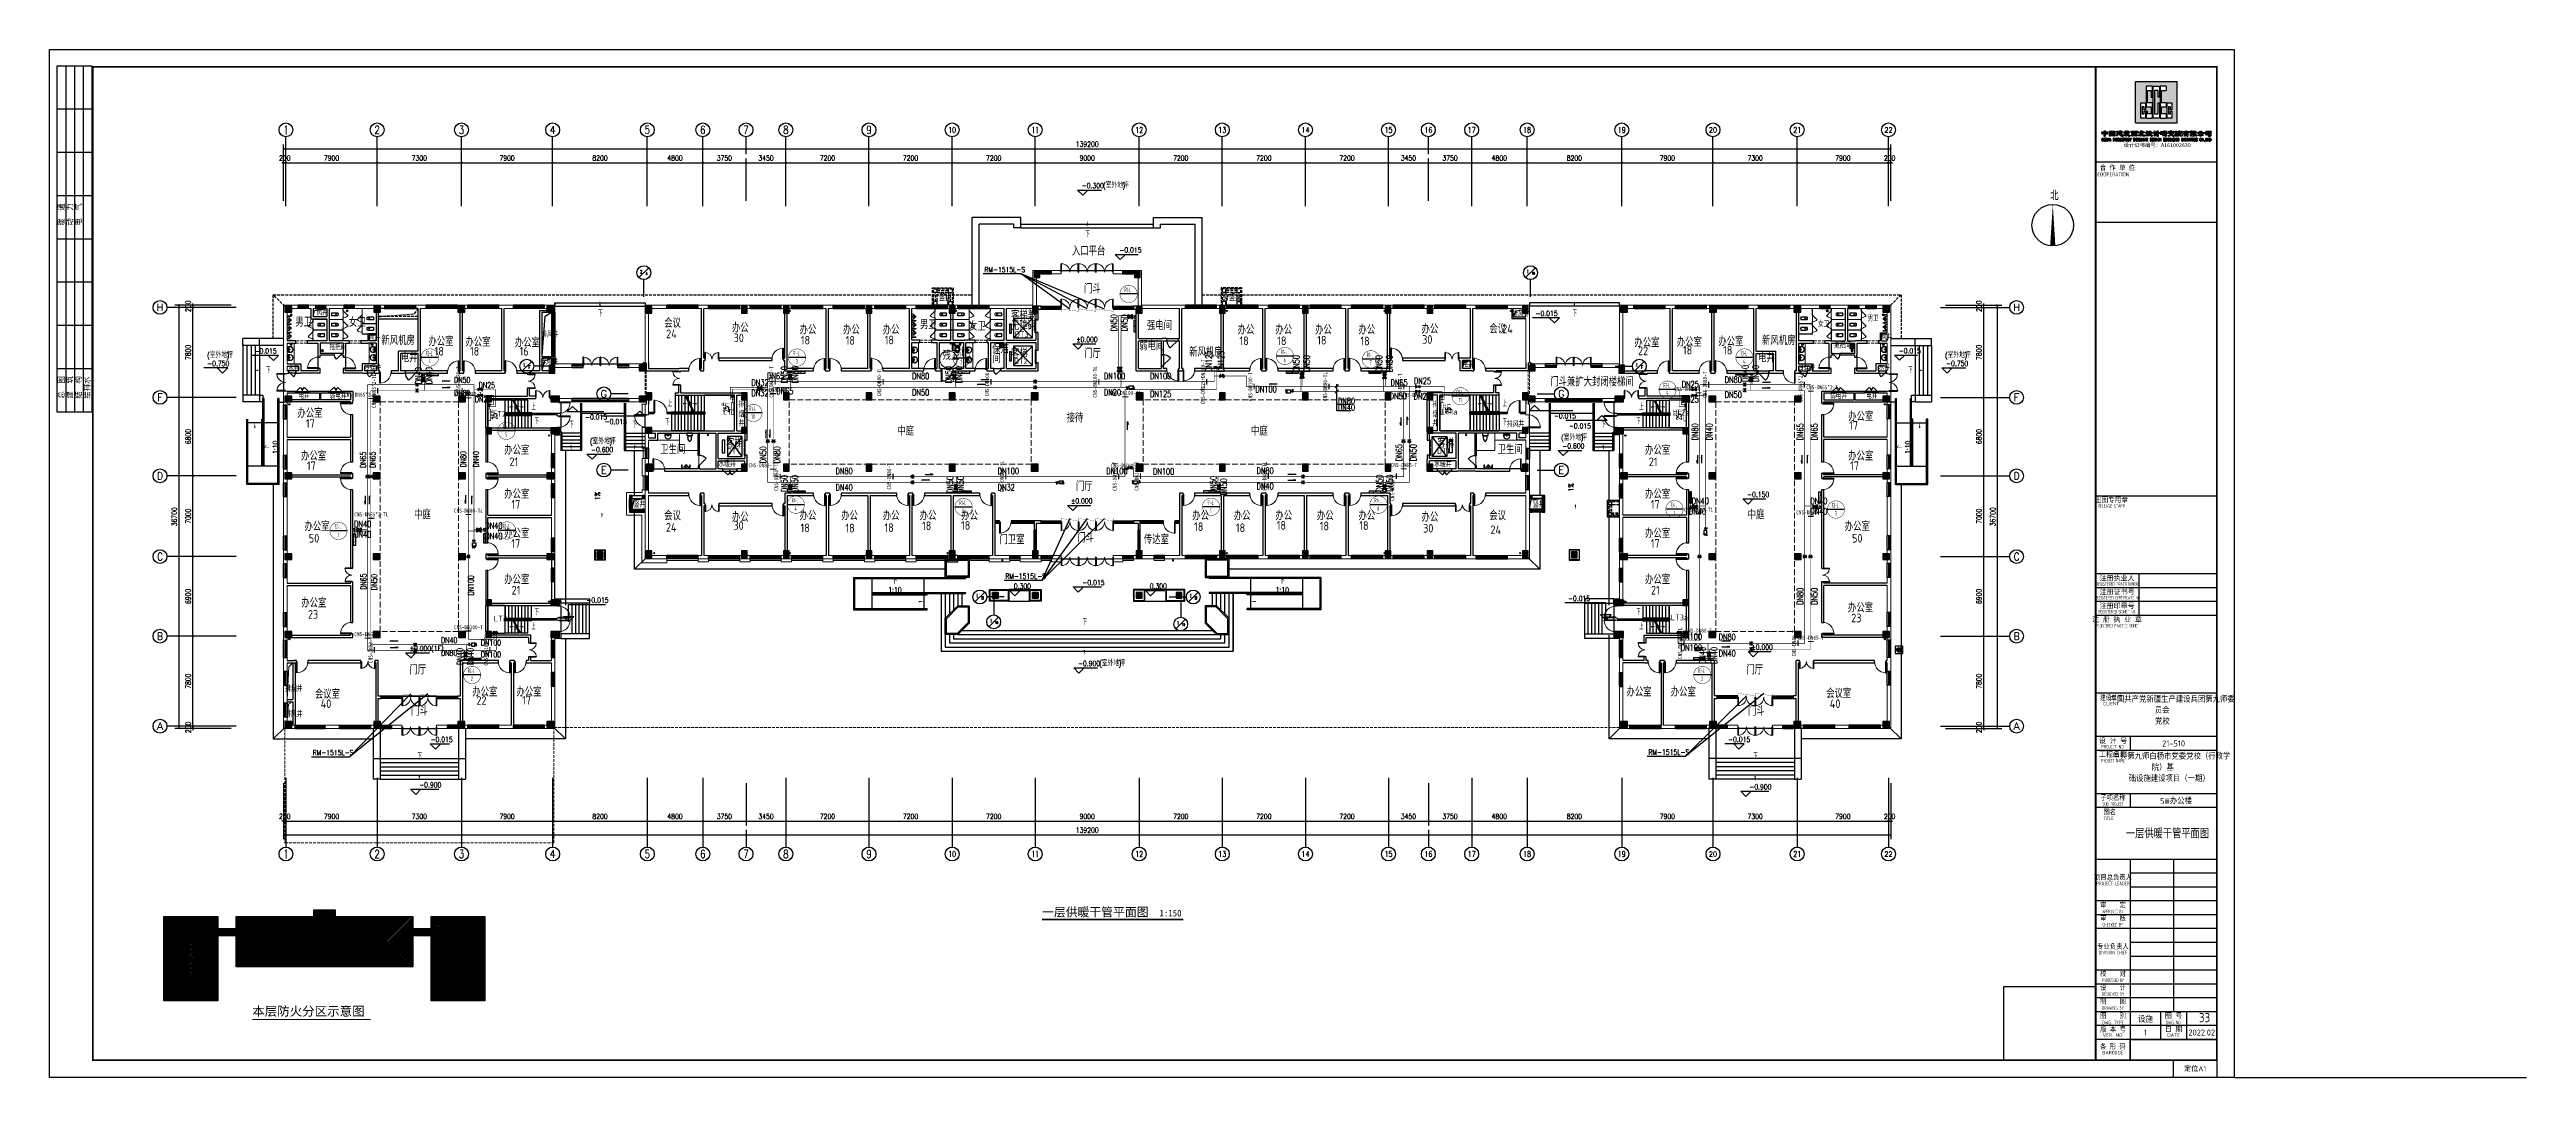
# Model space of a CAD drawing. Extents: x -70335 to 1144202, y 0 to 1100440.
# Drawn here: x 929665 to 1144202, y 815906 to 905006 of the extents above; entities that cross this region are included whole.
import ezdxf
from ezdxf.enums import TextEntityAlignment as Align

# ---------------------------------------------------------------- set-up
doc = ezdxf.new("R2010")
doc.units = 0
doc.header["$LTSCALE"] = 1000
doc.linetypes.add('__DASH', pattern=[0.35, 0.25, -0.1])
doc.linetypes.add('DASH', pattern=[0.35, 0.25, -0.1])
for name, color, linetype in [('0-供暖管道管径标注', 4, 'Continuous'), ('1-标注', 2, 'Continuous'), ('1-风管标注', 4, 'Continuous'), ('2-房间名称', 7, 'Continuous'), ('3-建筑', 7, 'Continuous'), ('3-淡显', 8, 'Continuous'), ('AXIS_TEXT', 7, 'Continuous'), ('BTTK', 7, 'Continuous'), ('DIM_IDEN', 3, 'Continuous'), ('DIM_LEAD', 3, 'Continuous'), ('DIM_SYMB', 3, 'Continuous'), ('EQ-采暖分集水器', 7, 'Continuous'), ('H-fujian', 7, 'Continuous'), ('Logo', 4, 'Continuous'), ('PIPE-暖供支管', 4, 'Continuous'), ('PIPE-暖供水', 1, 'Continuous'), ('PIPE-暖回支管', 4, 'DASH'), ('PIPE-暖回水', 1, 'DASH'), ('PUB_TITLE', 4, 'Continuous'), ('TEXT-散热器', 7, 'Continuous'), ('TH-散热器', 4, 'Continuous'), ('VALVE-暖供水', 7, 'Continuous'), ('VALVE-暖回水', 7, 'Continuous'), ('VPIPE-暖供水', 3, 'Continuous'), ('VPIPE-暖回水', 2, 'DASH'), ('VRV-配件', 1, 'Continuous'), ('厨卫', 252, 'Continuous'), ('抗震支吊架', 2, 'Continuous'), ('排水', 153, 'Continuous'), ('改过图层标记', 3, 'Continuous'), ('水', 5, 'Continuous'), ('洁具', 7, 'Continuous'), ('设备以及附件层', 7, 'Continuous'), ('防火分区', 8, 'Continuous')]:
    doc.layers.add(name, color=color, linetype=linetype)
doc.layers.add('3-深度淡显', color=252, linetype='Continuous', lineweight=0)
doc.layers.add('条形码', color=7, linetype='Continuous', plot=False)
doc.layers.add('验收章', color=7, linetype='Continuous', plot=False)
doc.styles.add('_TCH_AXIS', font='COMPLEX', dxfattribs={"bigfont": 'GBCBIG'})
doc.styles.add('_TCH_DIM', font='SIMPLEX', dxfattribs={"bigfont": 'GBCBIG'})
doc.styles.add('_TCH_DIM_T3', font='SIMPLEX', dxfattribs={"width": 0.705882, "bigfont": 'GBCBIG'})
doc.styles.add('_THVAC_DIM', font='simplex.shx', dxfattribs={"width": 0.7, "height": 4.5, "bigfont": 'gbcbig.shx'})
doc.styles.add('A_DIM', font='simplex.shx', dxfattribs={"width": 0.7, "bigfont": 'gbcbig.shx'})
doc.styles.add('COMPLEX', font='COMPLEX')
doc.styles.add('HT', font='')
doc.styles.add('HZ(TK)', font='geniso.shx', dxfattribs={"width": 0.9, "bigfont": 'hztxt.shx'})
doc.styles.add('kzcad', font='', dxfattribs={"width": 0.8})
doc.styles.get("Standard").update_dxf_attribs({"font": 'gbenor.shx', "bigfont": 'gbcbig.shx'})
doc.styles.add('图框', font='')
doc.styles.add('设备标注', font='simplex.shx', dxfattribs={"width": 0.7, "bigfont": 'gbcbig.shx'})
doc.styles.add('黑体', font='')
doc.styles.get('HT').set_extended_font_data('SimHei')
doc.styles.get('kzcad').set_extended_font_data('SimSun')
doc.styles.get('图框').set_extended_font_data('SimSun')
doc.styles.get('黑体').set_extended_font_data('SimHei')
doc.dimstyles.new('_TCH_ARCH&&150', dxfattribs={"dimtxt": 446.25, "dimasz": 150, "dimexe": 375, "dimexo": 450, "dimgap": 189.375, "dimtad": 1, "dimdec": 0, "dimzin": 0, "dimdsep": 46, "dimtxsty": '_TCH_DIM_T3', "dimblk": 'ARCHTICK', "dimcen": 0.09, "dimclrt": 7, "dimazin": 2, "dimtfac": 1, "dimtdec": 0, "dimtix": 1, "dimtmove": 2, "dimatfit": 3, "dimfxl": 1, "dimtolj": 1, "dimtzin": 0, "dimarcsym": 0})
pattern_1 = [(45, (732263.84, 618501.12), (-67.35192, 67.35192), [])]
pattern_2 = [(45, (500000.03, -0.0002), (-112.253202, 112.253202), []), (45, (500112.28, -0.0002), (-112.253202, 112.253202), [79.375, -39.6875])]

# ---------------------------------------------------------------- blocks, each defined once
blk = doc.blocks.new('CSCEC')
at = {"layer": 'Logo'}
h = blk.add_hatch(color=4, dxfattribs=at)
h.paths.add_polyline_path([(0, -24), (24, -24), (24, 0), (0, 0)])
h.paths.add_polyline_path([(6.2, -2.8), (9.8, -2.8), (9.8, -9.2), (9, -9.2), (9, -5.4, 0.414214), (8.8, -5.2), (7.2, -5.2, 0.414214), (7, -5.4), (7, -12.2, 0.414214), (7.2, -12.4), (9.8, -12.4), (9.8, -21.2), (6.2, -21.2), (6.2, -17.2), (7, -17.2), (7, -18.6, 0.414214), (7.2, -18.8), (8.8, -18.8, 0.414214), (9, -18.6), (9, -15, 0.414214), (8.8, -14.8), (6.2, -14.8)], flags=16)
h.paths.add_polyline_path([(10.2, -2.8), (13.8, -2.8), (13.8, -9.2), (13, -9.2), (13, -5.4, 0.414214), (12.8, -5.2), (11.2, -5.2, 0.414214), (11, -5.4), (11, -18.6, 0.414214), (11.2, -18.8), (12.8, -18.8, 0.414214), (13, -18.6), (13, -12.4), (13.8, -12.4), (13.8, -21.2), (10.2, -21.2)], flags=16)
h.paths.add_polyline_path([(5.8, -12.4), (5.8, -16.4), (5, -16.4), (5, -15, 0.414214), (4.8, -14.8), (4, -14.8, 0.414214), (3.8, -15), (3.8, -18.6, 0.414214), (4, -18.8), (4.8, -18.8, 0.414214), (5, -18.6), (5, -17.2), (5.8, -17.2), (5.8, -21.2), (3, -21.2), (3, -12.4)], flags=16)
h.paths.add_polyline_path([(14.2, -2.8), (17.8, -2.8), (17.8, -5.2), (15.2, -5.2, 0.414214), (15, -5.4), (15, -12.2, 0.414214), (15.2, -12.4), (17.8, -12.4), (17.8, -14.8), (15.2, -14.8, 0.414214), (15, -15), (15, -18.6, 0.414214), (15.2, -18.8), (17.8, -18.8), (17.8, -21.2), (14.2, -21.2)], flags=16)
h.paths.add_polyline_path([(21, -12.4), (21, -16.4), (20.2, -16.4), (20.2, -15, 0.414214), (20, -14.8), (19.2, -14.8, 0.414214), (19, -15), (19, -18.6, 0.414214), (19.2, -18.8), (20, -18.8, 0.414214), (20.2, -18.6), (20.2, -17.2), (21, -17.2), (21, -21.2), (18.2, -21.2), (18.2, -12.4)], flags=16)
for p, q in [((0, -24), (0, 0)), ((0, 0), (24, 0)), ((0, 0), (24, 0)), ((24, -24), (24, 0)), ((0, -24), (24, -24))]:
    blk.add_line(p, q, dxfattribs=at)
for points in [[(4.9, -18.8, 0.414214), (5, -18.7), (5, -17.3, -0.414214), (5.1, -17.2), (5.7, -17.2, -0.414214), (5.8, -17.3), (5.8, -21.1, -0.414214), (5.7, -21.2), (3.1, -21.2, -0.414214), (3, -21.1), (3, -12.5, -0.414214), (3.1, -12.4), (5.7, -12.4, -0.414214), (5.8, -12.5), (5.8, -16.3, -0.414214), (5.7, -16.4), (5.1, -16.4, -0.414214), (5, -16.3), (5, -14.9, 0.414214), (4.9, -14.8), (3.9, -14.8, 0.414214), (3.8, -14.9), (3.8, -18.7, 0.414214), (3.9, -18.8)], [(8.8, -5.2, -0.414214), (9, -5.4), (9, -9, 0.414214), (9.2, -9.2), (9.6, -9.2, 0.414214), (9.8, -9), (9.8, -3, 0.414214), (9.6, -2.8), (6.4, -2.8, 0.414214), (6.2, -3), (6.2, -14.6, 0.414214), (6.4, -14.8), (8.8, -14.8, -0.414214), (9, -15), (9, -18.6, -0.414214), (8.8, -18.8), (7.2, -18.8, -0.414214), (7, -18.6), (7, -17.4, 0.414214), (6.8, -17.2), (6.4, -17.2, 0.414214), (6.2, -17.4), (6.2, -21, 0.414214), (6.4, -21.2), (9.6, -21.2, 0.414214), (9.8, -21), (9.8, -12.6, 0.414214), (9.6, -12.4), (7.2, -12.4, -0.414214), (7, -12.2), (7, -5.4, -0.414214), (7.2, -5.2)], [(12.8, -18.8, 0.414214), (13, -18.6), (13, -12.6, -0.414214), (13.2, -12.4), (13.6, -12.4, -0.414214), (13.8, -12.6), (13.8, -21, -0.414214), (13.6, -21.2), (10.4, -21.2, -0.414214), (10.2, -21), (10.2, -3, -0.414214), (10.4, -2.8), (13.6, -2.8, -0.414214), (13.8, -3), (13.8, -9, -0.414214), (13.6, -9.2), (13.2, -9.2, -0.414214), (13, -9), (13, -5.4, 0.414214), (12.8, -5.2), (11.2, -5.2, 0.414214), (11, -5.4), (11, -18.6, 0.414214), (11.2, -18.8)], [(15.2, -12.4, -0.414214), (15, -12.2), (15, -5.4, -0.414214), (15.2, -5.2), (17.6, -5.2, 0.414214), (17.8, -5), (17.8, -3, 0.414214), (17.6, -2.8), (14.4, -2.8, 0.414214), (14.2, -3), (14.2, -21, 0.414214), (14.4, -21.2), (17.6, -21.2, 0.414214), (17.8, -21), (17.8, -19, 0.414214), (17.6, -18.8), (15.2, -18.8, -0.414214), (15, -18.6), (15, -15, -0.414214), (15.2, -14.8), (17.6, -14.8, 0.414214), (17.8, -14.6), (17.8, -12.6, 0.414214), (17.6, -12.4)], [(20.1, -18.8, 0.414214), (20.2, -18.7), (20.2, -17.3, -0.414214), (20.3, -17.2), (20.9, -17.2, -0.414214), (21, -17.3), (21, -21.1, -0.414214), (20.9, -21.2), (18.3, -21.2, -0.414214), (18.2, -21.1), (18.2, -12.5, -0.414214), (18.3, -12.4), (20.9, -12.4, -0.414214), (21, -12.5), (21, -16.3, -0.414214), (20.9, -16.4), (20.3, -16.4, -0.414214), (20.2, -16.3), (20.2, -14.9, 0.414214), (20.1, -14.8), (19.1, -14.8, 0.414214), (19, -14.9), (19, -18.7, 0.414214), (19.1, -18.8)]]:
    blk.add_lwpolyline(points, format="xyb", close=True, dxfattribs=at)
blk = doc.blocks.new('logo-txt')
at = {"layer": 'Logo'}
h = blk.add_hatch(color=4, dxfattribs=at)
h.dxf.hatch_style = 1
h.paths.add_polyline_path([(0.8, 4), (0.5, 4), (0.2, 3.9), (0.1, 3.9), (0.1, 4), (0, 4.7), (0, 5.1), (0, 5.2), (0.1, 5.3), (0.1, 5.4), (0.3, 5.4), (0.7, 5.3), (1, 5.3), (1.4, 5.3), (1.4, 5.9), (1.4, 6), (1.4, 6), (1.6, 6.1), (1.7, 6), (1.8, 5.9), (1.8, 5.6), (1.8, 5.3), (2.1, 5.3), (2.4, 5.3), (2.7, 5.3), (2.9, 5.4), (3, 5.4), (3.1, 5.4), (3.2, 5.3), (3.3, 5.2), (3.3, 5.1), (3.2, 4.6), (3.2, 4.2), (3.2, 4.1), (3.2, 4), (3.1, 3.9), (3, 3.9), (2.8, 3.9), (2.4, 4), (1.8, 4.1), (1.8, 3.4), (1.8, 2.9), (1.7, 2.8), (1.6, 2.7), (1.5, 2.7), (1.4, 2.7), (1.4, 2.8), (1.3, 2.9), (1.4, 4.1)])
h.paths.add_polyline_path([(0.9, 5), (0.5, 4.9), (0.4, 4.9), (0.4, 4.7), (0.4, 4.4), (0.5, 4.4), (0.5, 4.4), (1, 4.3), (1.4, 4.4), (1.4, 5)], flags=16)
h.paths.add_polyline_path([(2.8, 4.4), (2.8, 4.5), (2.9, 4.7), (2.9, 4.8), (2.8, 4.9), (2.7, 4.9), (2.4, 5), (1.8, 5), (1.8, 4.4), (2.3, 4.3), (2.7, 4.4)], flags=16)
h = blk.add_hatch(color=4, dxfattribs=at)
h.dxf.hatch_style = 1
h.paths.add_polyline_path([(0.8, 1.3), (0.6, 1.5), (0.5, 1.6), (0.4, 1.6), (0.3, 1.5), (0.2, 1.3), (0.1, 1), (0.1, 0.6), (0.2, 0.3), (0.3, 0.1), (0.4, 0), (0.5, 0), (0.6, 0.1), (0.8, 0.2), (0.8, 0.4), (0.8, 0.4), (0.8, 0.2), (0.7, 0.1), (0.6, 0), (0.4, 0), (0.2, 0.1), (0.1, 0.2), (0.1, 0.4), (0, 0.6), (0, 1), (0.1, 1.2), (0.1, 1.4), (0.2, 1.5), (0.4, 1.6), (0.6, 1.6), (0.7, 1.5), (0.8, 1.4), (0.8, 1.7), (0.8, 1)])
h.paths.add_polyline_path([(1.7, 0), (1.7, 0), (1.8, 0), (1.9, 0.1), (1.9, 0.2), (1.9, 0.8), (1.4, 0.8), (1.4, 0.2), (1.4, 0.1), (1.5, 0), (1.5, 0), (1.5, 0), (1.1, 0), (1.1, 0), (1.1, 0), (1.2, 0.1), (1.2, 0.2), (1.2, 1.4), (1.2, 1.5), (1.1, 1.6), (1.1, 1.6), (1.1, 1.6), (1.5, 1.6), (1.5, 1.6), (1.5, 1.6), (1.4, 1.5), (1.4, 1.4), (1.4, 0.9), (1.9, 0.9), (1.9, 1.4), (1.9, 1.5), (1.8, 1.6), (1.7, 1.6), (1.7, 1.6), (2.2, 1.6), (2.2, 1.6), (2.1, 1.6), (2, 1.5), (2, 1.4), (2, 0.2), (2, 0.1), (2.1, 0), (2.2, 0), (2.2, 0)])
h.paths.add_polyline_path([(2.4, 0), (2.4, 0), (2.4, 0), (2.5, 0.1), (2.5, 0.2), (2.5, 1.4), (2.5, 1.5), (2.4, 1.6), (2.4, 1.6), (2.4, 1.6), (2.8, 1.6), (2.8, 1.6), (2.8, 1.6), (2.7, 1.5), (2.7, 1.4), (2.7, 0.2), (2.7, 0.1), (2.8, 0), (2.8, 0), (2.8, 0)])
h.paths.add_polyline_path([(4.1, 1.6), (4, 1.5), (4, 0), (3.9, 0), (3.2, 1.5), (3.2, 0.1), (3.3, 0), (3.4, 0), (3.4, 0), (3, 0), (3, 0), (3.1, 0), (3.2, 0.1), (3.2, 1.5), (3.1, 1.6), (3, 1.6), (3, 1.6), (3.3, 1.6), (3.9, 0.3), (3.9, 1.5), (3.8, 1.6), (3.8, 1.6), (3.8, 1.6), (4.1, 1.6), (4.1, 1.6)])
h.paths.add_polyline_path([(4.9, 0), (4.9, 0), (4.9, 0), (5, 0.1), (5, 0.1), (4.9, 0.4), (4.5, 0.4), (4.4, 0.1), (4.5, 0), (4.6, 0), (4.6, 0), (4.3, 0), (4.3, 0), (4.3, 0), (4.4, 0.1), (4.7, 1.6), (4.8, 1.6), (5.1, 0.1), (5.2, 0), (5.2, 0), (5.2, 0)])
h.paths.add_polyline_path([(4.7, 1.3), (4.5, 0.5), (4.9, 0.5)], flags=16)
h = blk.add_hatch(color=4, dxfattribs=at)
h.dxf.hatch_style = 1
h.paths.add_polyline_path([(4.9, 5.1), (5.1, 5.2), (5.8, 5.2), (6.5, 5.2), (6.7, 5.2), (6.8, 5.1), (6.8, 5), (6.8, 5), (6.7, 4.9), (6.1, 4.9), (6.1, 4.6), (6.6, 4.6), (6.7, 4.5), (6.7, 4.4), (6.7, 4.4), (6.6, 4.3), (6.3, 4.3), (6.1, 4.3), (6.1, 3.9), (6.9, 3.9), (6.9, 3.8), (6.9, 3.6), (6.9, 3.6), (6.7, 3.6), (5.7, 3.6), (5.3, 3.6), (4.9, 3.5), (4.9, 3.5), (4.8, 3.5), (4.8, 3.7), (5, 3.9), (5, 3.9), (5.1, 3.9), (5.4, 3.9), (5.7, 3.9), (5.7, 4.3), (5.1, 4.3), (5, 4.3), (5.1, 4.4), (5.2, 4.6), (5.3, 4.6), (5.5, 4.6), (5.7, 4.6), (5.7, 4.9), (5.3, 4.9), (5, 4.9), (4.9, 4.8), (4.9, 4.9)], flags=0)
h.paths.add_polyline_path([(5.7, 5.8), (6.3, 5.8), (6.9, 5.7), (7.1, 5.8), (7.3, 5.8), (7.4, 5.7), (7.5, 5.6), (7.5, 5.5), (7.5, 4.3), (7.4, 3.1), (7.4, 2.9), (7.3, 2.9), (7.2, 2.8), (7, 2.9), (6.7, 3), (6.3, 3), (5.3, 3), (5, 3), (4.8, 2.9), (4.6, 2.9), (4.4, 2.9), (4.3, 3), (4.3, 3.1), (4.3, 3.2), (4.3, 3.4), (4.3, 4.7), (4.3, 5.3), (4.3, 5.5), (4.4, 5.7), (4.5, 5.8), (4.7, 5.8)])
h.paths.add_polyline_path([(6.7, 4.2), (6.8, 4.1), (6.8, 4), (6.7, 4), (6.5, 4), (6.4, 4), (6.6, 4.2)], flags=0)
h.paths.add_polyline_path([(4.6, 4.3), (4.7, 3.4), (4.7, 3.3), (4.8, 3.3), (5.8, 3.3), (6.9, 3.3), (7, 3.3), (7, 3.3), (7.1, 3.4), (7.1, 3.5), (7.1, 5.2), (7.1, 5.4), (6.9, 5.4), (6.5, 5.5), (5.7, 5.5), (4.8, 5.5), (4.8, 5.4), (4.7, 5.4), (4.7, 5.1)], flags=16)
h = blk.add_hatch(color=4, dxfattribs=at)
h.dxf.hatch_style = 1
h.paths.add_polyline_path([(4.9, 5.1), (5.1, 5.2), (5.8, 5.2), (6.5, 5.2), (6.7, 5.2), (6.8, 5.1), (6.8, 5), (6.8, 5), (6.7, 4.9), (6.1, 4.9), (6.1, 4.6), (6.6, 4.6), (6.7, 4.5), (6.7, 4.4), (6.7, 4.4), (6.6, 4.3), (6.3, 4.3), (6.1, 4.3), (6.1, 3.9), (6.9, 3.9), (6.9, 3.8), (6.9, 3.6), (6.9, 3.6), (6.7, 3.6), (5.7, 3.6), (5.3, 3.6), (4.9, 3.5), (4.9, 3.5), (4.8, 3.5), (4.8, 3.7), (5, 3.9), (5, 3.9), (5.1, 3.9), (5.4, 3.9), (5.7, 3.9), (5.7, 4.3), (5.1, 4.3), (5, 4.3), (5.1, 4.4), (5.2, 4.6), (5.3, 4.6), (5.5, 4.6), (5.7, 4.6), (5.7, 4.9), (5.3, 4.9), (5, 4.9), (4.9, 4.8), (4.9, 4.9)])
h = blk.add_hatch(color=4, dxfattribs=at)
h.dxf.hatch_style = 1
h.paths.add_polyline_path([(6.7, 4.2), (6.8, 4.1), (6.8, 4), (6.7, 4), (6.5, 4), (6.4, 4), (6.6, 4.2)])
h = blk.add_hatch(color=4, dxfattribs=at)
h.dxf.hatch_style = 1
h.paths.add_polyline_path([(7.6, 1.6), (7.5, 1.5), (7.5, 0), (7.4, 0), (6.7, 1.5), (6.7, 0.1), (6.8, 0), (6.9, 0), (6.9, 0), (6.5, 0), (6.5, 0), (6.6, 0), (6.7, 0.1), (6.7, 1.5), (6.6, 1.6), (6.5, 1.6), (6.5, 1.6), (6.8, 1.6), (7.4, 0.3), (7.4, 1.5), (7.3, 1.6), (7.3, 1.6), (7.3, 1.6), (7.6, 1.6), (7.6, 1.6)])
h.paths.add_polyline_path([(8.7, 0.4), (8.6, 0.2), (8.5, 0.1), (8.4, 0), (8.3, 0), (8.3, 0), (8.1, 0.1), (8, 0.2), (7.9, 0.4), (7.9, 0.7), (7.9, 0.9), (7.9, 1.2), (8, 1.4), (8.1, 1.5), (8.3, 1.6), (8.4, 1.6), (8.4, 1.6), (8.5, 1.5), (8.6, 1.4), (8.7, 1.2), (8.8, 0.9), (8.8, 0.7)])
h.paths.add_polyline_path([(8.6, 1), (8.6, 1.3), (8.5, 1.5), (8.4, 1.6), (8.3, 1.6), (8.2, 1.5), (8.1, 1.3), (8, 1), (8, 0.6), (8.1, 0.3), (8.2, 0.1), (8.3, 0), (8.4, 0), (8.5, 0.1), (8.6, 0.3), (8.6, 0.6)], flags=16)
h.paths.add_polyline_path([(9.9, 0), (9.8, 0), (9.8, 0.2), (9.7, 0.6), (9.6, 0.7), (9.5, 0.8), (9.3, 0.8), (9.3, 0.2), (9.3, 0.1), (9.4, 0), (9.5, 0), (9.5, 0), (9, 0), (9, 0), (9.1, 0), (9.1, 0.1), (9.2, 0.2), (9.2, 1.4), (9.1, 1.5), (9.1, 1.6), (9, 1.6), (9, 1.6), (9.7, 1.6), (9.8, 1.5), (9.9, 1.4), (9.9, 1.3), (9.9, 1.1), (9.9, 1), (9.8, 0.9), (9.7, 0.8), (9.6, 0.8), (9.6, 0.8), (9.7, 0.7), (9.8, 0.2), (9.9, 0.2), (9.9, 0.2), (10, 0.2), (10, 0.3), (10, 0.3), (10, 0.2)])
h.paths.add_polyline_path([(9.8, 1.4), (9.8, 1.5), (9.7, 1.6), (9.4, 1.6), (9.3, 1.5), (9.3, 1.4), (9.3, 0.9), (9.7, 0.9), (9.8, 0.9), (9.8, 1.1)], flags=16)
h.paths.add_polyline_path([(11.1, 1.1), (11, 1.4), (11, 1.5), (10.9, 1.5), (10.8, 1.6), (10.7, 1.5), (10.7, 1.4), (10.7, 0.2), (10.7, 0.1), (10.8, 0), (10.9, 0), (10.9, 0), (10.4, 0), (10.4, 0), (10.5, 0), (10.5, 0.1), (10.6, 0.2), (10.6, 1.4), (10.5, 1.5), (10.5, 1.6), (10.3, 1.5), (10.3, 1.5), (10.3, 1.4), (10.2, 1.1), (10.2, 1.1), (10.2, 1.6), (11.1, 1.6), (11.1, 1.1)])
h.paths.add_polyline_path([(11.9, 0), (11.9, 0), (12, 0), (12, 0.1), (12.1, 0.2), (12.1, 0.8), (11.6, 0.8), (11.6, 0.2), (11.6, 0.1), (11.7, 0), (11.7, 0), (11.7, 0), (11.3, 0), (11.3, 0), (11.3, 0), (11.4, 0.1), (11.4, 0.2), (11.4, 1.4), (11.4, 1.5), (11.3, 1.6), (11.3, 1.6), (11.3, 1.6), (11.7, 1.6), (11.7, 1.6), (11.7, 1.6), (11.6, 1.5), (11.6, 1.4), (11.6, 0.9), (12.1, 0.9), (12.1, 1.4), (12, 1.5), (12, 1.6), (11.9, 1.6), (11.9, 1.6), (12.4, 1.6), (12.4, 1.6), (12.3, 1.6), (12.2, 1.5), (12.2, 1.4), (12.2, 0.2), (12.2, 0.1), (12.3, 0), (12.4, 0), (12.4, 0)])
h.paths.add_polyline_path([(13.7, 1.6), (13.6, 1.5), (13.3, 0), (13.3, 0), (13.1, 1.5), (12.9, 0), (12.9, 0), (12.7, 1.5), (12.7, 1.5), (12.6, 1.6), (12.5, 1.6), (12.5, 1.6), (13, 1.6), (13, 1.6), (12.9, 1.6), (12.8, 1.5), (12.8, 1.5), (13, 0.5), (13.1, 1.6), (13.2, 1.6), (13.4, 0.5), (13.5, 1.5), (13.4, 1.6), (13.4, 1.6), (13.4, 1.6), (13.7, 1.6), (13.7, 1.6)])
h.paths.add_polyline_path([(13.9, 0), (13.9, 0), (13.9, 0), (14, 0.1), (14, 0.2), (14, 1.4), (14, 1.5), (13.9, 1.6), (13.9, 1.6), (13.9, 1.6), (14.7, 1.6), (14.7, 1.1), (14.7, 1.1), (14.7, 1.4), (14.7, 1.5), (14.6, 1.5), (14.5, 1.6), (14.3, 1.6), (14.2, 1.5), (14.2, 1.4), (14.2, 0.9), (14.2, 0.9), (14.4, 0.9), (14.4, 0.9), (14.5, 1.2), (14.5, 0.4), (14.4, 0.8), (14.4, 0.8), (14.2, 0.8), (14.2, 0.8), (14.2, 0.2), (14.2, 0.1), (14.3, 0), (14.5, 0), (14.6, 0.1), (14.7, 0.1), (14.7, 0.2), (14.7, 0.5), (14.7, 0.5), (14.7, 0)])
h.paths.add_polyline_path([(15.8, 0.2), (15.7, 0.1), (15.5, 0), (15.4, 0), (15.2, 0.1), (15.1, 0.2), (15.1, -0.1), (15.1, 0.6), (15.1, 0.2), (15.2, 0.1), (15.4, 0), (15.5, 0), (15.7, 0.1), (15.7, 0.2), (15.7, 0.5), (15.7, 0.6), (15.6, 0.7), (15.3, 0.8), (15.1, 1), (15.1, 1.1), (15.1, 1.4), (15.2, 1.5), (15.3, 1.6), (15.5, 1.6), (15.7, 1.5), (15.8, 1.4), (15.8, 1.7), (15.8, 1), (15.7, 1.3), (15.6, 1.5), (15.5, 1.6), (15.3, 1.6), (15.2, 1.5), (15.1, 1.4), (15.1, 1.2), (15.2, 1.1), (15.3, 1), (15.6, 0.8), (15.8, 0.7), (15.8, 0.5), (15.8, 0.3)])
h.paths.add_polyline_path([(16.9, 1.1), (16.9, 1.4), (16.9, 1.5), (16.8, 1.5), (16.7, 1.6), (16.6, 1.5), (16.6, 1.4), (16.6, 0.2), (16.6, 0.1), (16.7, 0), (16.7, 0), (16.7, 0), (16.3, 0), (16.3, 0), (16.4, 0), (16.4, 0.1), (16.5, 0.2), (16.5, 1.4), (16.4, 1.5), (16.4, 1.6), (16.2, 1.5), (16.2, 1.5), (16.1, 1.4), (16.1, 1.1), (16.1, 1.1), (16.1, 1.6), (17, 1.6), (17, 1.1)])
h = blk.add_hatch(color=4, dxfattribs=at)
h.dxf.hatch_style = 1
h.paths.add_polyline_path([(10, 5.5), (10, 5.5), (9.9, 5.5), (9.9, 5.6), (9.9, 5.6), (9.9, 5.7), (10, 5.8), (10.5, 5.7), (10.5, 5.9), (10.6, 6.1), (10.7, 6), (10.8, 6), (10.8, 5.9), (10.8, 5.7), (11.2, 5.7), (11.3, 5.8), (11.4, 5.8), (11.5, 5.7), (11.5, 5.6), (11.5, 5.4), (11.7, 5.4), (11.9, 5.3), (11.9, 5.3), (11.9, 5.2), (11.8, 5.2), (11.5, 5.2), (11.5, 4.8), (11.4, 4.7), (11.3, 4.7), (11.3, 4.7), (11.2, 4.8), (10.8, 4.8), (10.8, 4.6), (11.3, 4.6), (11.5, 4.6), (11.5, 4.5), (11.5, 4.5), (11.3, 4.5), (10.8, 4.4), (10.8, 4.2), (11.3, 4.2), (11.5, 4.2), (11.6, 4.1), (11.6, 4), (11.5, 4), (10.9, 4), (10.8, 3.7), (10.8, 3.7), (10.7, 3.6), (11.5, 3.4), (12.3, 3.4), (12, 3), (11.9, 2.8), (11.8, 2.7), (11.7, 2.7), (11.6, 2.7), (11.5, 2.7), (11.3, 2.8), (9.3, 3.9), (9.1, 3.5), (8.9, 3.2), (8.7, 3.1), (8.4, 3), (8.3, 3.1), (8.2, 3.1), (8.3, 3.2), (8.3, 3.2), (8.6, 3.3), (8.8, 3.5), (8.9, 3.7), (9.1, 4), (8.8, 4), (8.7, 4), (8.6, 4), (8.6, 4.1), (8.6, 4.2), (8.8, 4.3), (8.9, 4.3), (9.1, 4.2), (9.2, 4.5), (9.2, 4.6), (9.2, 4.7), (9.1, 4.8), (9, 4.7), (8.9, 4.7), (8.8, 4.8), (8.8, 4.8), (8.9, 4.9), (9.1, 5.1), (9.1, 5.2), (9.2, 5.3), (9.1, 5.3), (9.1, 5.4), (8.9, 5.4), (8.7, 5.3), (8.6, 5.3), (8.5, 5.3), (8.5, 5.4), (8.5, 5.5), (8.7, 5.6), (8.7, 5.7), (8.8, 5.7), (9.1, 5.6), (9.3, 5.6), (9.4, 5.7), (9.5, 5.6), (9.6, 5.6), (9.6, 5.4), (9.3, 5.1), (9.3, 5), (9.3, 4.9), (9.4, 4.9), (9.5, 4.8), (9.5, 4.7), (9.5, 4.5), (9.4, 4.1), (9.7, 4), (10, 3.9), (10.6, 3.6), (10.5, 3.8), (10.5, 4), (9.9, 4), (9.7, 4.1), (9.7, 4.1), (9.7, 4.2), (9.8, 4.2), (10.5, 4.2), (10.5, 4.4), (10.1, 4.4), (9.8, 4.4), (9.8, 4.3), (9.8, 4.4), (9.8, 4.5), (9.9, 4.6), (10.5, 4.6), (10.5, 4.9), (10.1, 4.9), (9.9, 4.8), (9.8, 4.9), (9.9, 5), (10, 5.1), (10.5, 5.1), (10.5, 5.2), (10.2, 5.2), (9.9, 5.2), (9.7, 5.1), (9.6, 5.1), (9.7, 5.3), (9.7, 5.3), (9.8, 5.4), (9.9, 5.4), (10.5, 5.4), (10.5, 5.6)])
h.paths.add_polyline_path([(10.8, 5), (11.2, 5), (11.2, 5.2), (10.8, 5.2)], flags=16)
h.paths.add_polyline_path([(11.2, 5.4), (11.2, 5.6), (10.8, 5.6), (10.8, 5.4)], flags=16)
h = blk.add_hatch(color=4, dxfattribs=at)
h.dxf.hatch_style = 1
h.paths.add_polyline_path([(13.7, 5.8), (13.8, 6), (14, 6), (14.1, 5.9), (14.1, 5.8), (14, 5.7), (14.3, 5.6), (14.5, 5.4), (14.4, 5.3), (14.4, 5.2), (14.3, 5.3), (14.1, 5.4), (13.9, 5.4), (13.9, 5.1), (13.9, 4.9), (13.9, 4.8), (13.8, 4.8), (13.7, 4.8), (13.7, 4.9), (13.7, 5.4), (13.3, 5.1), (13, 4.9), (12.8, 4.9), (12.7, 5), (12.6, 5.1), (12.7, 5.2), (13.1, 5.4), (13.5, 5.6)])
h.paths.add_polyline_path([(14.8, 5.7), (14.9, 5.9), (15, 6), (15.1, 6), (15.2, 5.9), (15.2, 5.9), (15.2, 5.8), (15.2, 5.7), (15.5, 5.6), (15.9, 5.3), (16, 5.2), (16, 5.1), (16, 5), (16, 4.9), (15.8, 5), (15.5, 5.3), (15.1, 5.4), (15.2, 5.1), (15.2, 5), (15.1, 4.9), (15.1, 4.8), (15, 4.9), (14.9, 5.1), (14.9, 5.3), (14.5, 5), (14.4, 5), (14.4, 5.1), (14.4, 5.1), (14.6, 5.4)])
h.paths.add_polyline_path([(14.9, 4.7), (15.1, 4.7), (15.2, 4.7), (15.3, 4.8), (15.4, 4.6), (15.4, 4.5), (15.3, 4.1), (15.3, 3.6), (15.4, 3.5), (15.4, 3.4), (15.6, 3.3), (15.8, 3.2), (16.1, 3.3), (16.3, 3.4), (16.4, 3.4), (16.4, 3.3), (16.3, 3.1), (16.1, 2.8), (16, 2.7), (15.9, 2.7), (15.7, 2.7), (15.4, 2.9), (15.3, 2.9), (15.2, 3.1), (15.1, 3.2), (15.1, 3.4), (15, 3.9), (15.1, 4.4), (15, 4.4), (14.9, 4.4), (14.8, 4.4), (14.7, 4.3), (14.7, 4.1), (14.9, 3.9), (15, 3.9), (15, 3.8), (15, 3.7), (15, 3.6), (14.9, 3.6), (14.8, 3.7), (14.7, 3.8), (14.6, 3.6), (14.6, 3.4), (14.4, 3.2), (14.3, 3), (14.1, 2.9), (14, 2.9), (13.7, 2.9), (13.6, 3), (13.6, 3.1), (13.7, 3.1), (14, 3.2), (14.2, 3.4), (14.3, 3.6), (14.4, 3.7), (14.4, 3.9), (14.4, 4.5), (14.5, 4.7), (14.5, 4.8), (14.6, 4.8), (14.7, 4.7)])
h.paths.add_polyline_path([(13.5, 4), (13.5, 4.3), (13.1, 4.3), (13, 4.3), (12.9, 4.3), (12.9, 4.4), (12.9, 4.5), (13, 4.6), (13.1, 4.7), (13.2, 4.6), (13.6, 4.6), (14.1, 4.6), (14.2, 4.6), (14.2, 4.5), (14.2, 4.4), (14.2, 4.4), (13.9, 4.3), (13.8, 4), (13.9, 3.7), (14.1, 3.7), (14.2, 3.7), (14.3, 3.6), (14.2, 3.6), (14.1, 3.5), (12.7, 3.1), (12.5, 3.1), (12.5, 3.3), (12.5, 3.4), (12.6, 3.5), (13, 3.6), (13.5, 3.7)])
h = blk.add_hatch(color=4, dxfattribs=at)
h.dxf.hatch_style = 1
h.paths.add_polyline_path([(18.7, 5), (18.8, 5), (18.8, 5.4), (18.6, 5.5), (18.5, 5.4), (18.5, 5)], flags=16)
h.paths.add_polyline_path([(17.9, 3.9), (18.1, 4), (18.2, 4.1), (18.2, 4.3), (18.2, 4.6), (17.9, 4.6), (17.7, 4.6), (17.6, 4.2), (17.7, 3.8)], flags=16)
h.paths.add_polyline_path([(19.6, 3.4), (19.7, 3.5), (19.7, 3.8), (19.5, 3.7), (19.2, 3.6), (19, 3.7), (18.8, 3.8), (18.8, 4.4), (18.8, 4.6), (18.6, 4.7), (18.5, 4.6), (18.5, 4.4), (18.5, 4.1), (18.4, 4), (18.3, 3.8), (18.2, 3.7), (18, 3.6), (17.8, 3.6), (17.7, 3.6), (17.7, 3.5), (17.7, 3.4), (17.7, 3.3), (17.8, 3.3), (18.8, 3.3), (19.6, 3.4)], flags=16)
h.paths.add_polyline_path([(19.1, 4.3), (19.1, 4.1), (19.2, 3.9), (19.5, 3.9), (19.7, 4.1), (19.7, 4.4), (19.7, 4.6), (19.6, 4.7), (19.5, 4.7), (19.1, 4.7)], flags=16)
h.paths.add_polyline_path([(17.8, 5.8), (18.6, 5.8), (19.8, 5.8), (20.5, 5.7), (20.8, 5.7), (20.7, 5.4), (20.5, 5.2), (20.4, 5.2), (20.2, 5.2), (19.6, 5.4), (19.1, 5.4), (19.1, 5), (19.8, 5), (20, 5), (20, 4.9), (20.1, 4.8), (20.1, 4.6), (20, 4.1), (20, 3.1), (20, 3), (20, 2.9), (19.9, 2.8), (19.8, 2.8), (19.6, 2.9), (19.4, 3), (18.9, 3), (18.3, 3), (17.8, 2.9), (17.7, 2.9), (17.6, 2.8), (17.5, 2.8), (17.4, 2.8), (17.4, 2.9), (17.3, 3), (17.3, 3.8), (17.3, 4.6), (17.2, 4.8), (17.3, 4.9), (17.3, 5), (17.5, 5), (17.6, 5), (17.8, 5), (18.2, 5), (18.2, 5.4), (17.4, 5.4), (17.2, 5.3), (17, 5.2), (16.9, 5.2), (16.8, 5.2), (16.8, 5.2), (16.8, 5.3), (16.8, 5.5), (16.9, 5.7), (17, 5.8), (17.1, 5.8)])
h = blk.add_hatch(color=4, dxfattribs=at)
h.dxf.hatch_style = 1
h.paths.add_polyline_path([(19.2, 0.2), (19.1, 0.1), (18.9, 0), (18.3, 0), (18.3, 0), (18.4, 0), (18.4, 0.1), (18.5, 0.2), (18.5, 1.4), (18.4, 1.5), (18.4, 1.6), (18.3, 1.6), (18.3, 1.6), (18.9, 1.6), (19.1, 1.5), (19.2, 1.4), (19.2, 1.3), (19.2, 1.1), (19.2, 1), (19.1, 0.9), (19, 0.8), (19.1, 0.8), (19.2, 0.7), (19.2, 0.5), (19.2, 0.3)])
h.paths.add_polyline_path([(19.1, 1.4), (19, 1.5), (18.9, 1.6), (18.7, 1.6), (18.6, 1.5), (18.6, 1.4), (18.6, 0.9), (18.9, 0.9), (19, 0.9), (19.1, 1.1)], flags=16)
h.paths.add_polyline_path([(19.1, 0.6), (19, 0.7), (18.9, 0.8), (18.6, 0.8), (18.6, 0.2), (18.6, 0.1), (18.7, 0), (18.9, 0), (19, 0.1), (19.1, 0.2)], flags=16)
h.paths.add_polyline_path([(20.5, 1.6), (20.4, 1.5), (20.4, 0.5), (20.4, 0.2), (20.2, 0.1), (20.1, 0), (20, 0), (20, 0), (20, 0), (19.8, 0.1), (19.7, 0.2), (19.6, 0.5), (19.6, 1.4), (19.6, 1.5), (19.5, 1.6), (19.5, 1.6), (19.5, 1.6), (19.9, 1.6), (19.9, 1.6), (19.9, 1.6), (19.8, 1.5), (19.8, 1.4), (19.8, 0.4), (19.8, 0.2), (19.9, 0.1), (20, 0), (20.1, 0), (20.2, 0.1), (20.3, 0.2), (20.4, 0.5), (20.4, 1.5), (20.3, 1.6), (20.2, 1.6), (20.2, 1.6), (20.6, 1.6), (20.6, 1.6)])
h.paths.add_polyline_path([(20.8, 0), (20.8, 0), (20.8, 0), (20.9, 0.1), (20.9, 0.2), (20.9, 1.4), (20.9, 1.5), (20.8, 1.6), (20.8, 1.6), (20.8, 1.6), (21.2, 1.6), (21.2, 1.6), (21.2, 1.6), (21.1, 1.5), (21.1, 1.4), (21.1, 0.2), (21.1, 0.1), (21.2, 0), (21.2, 0), (21.2, 0)])
h.paths.add_polyline_path([(21.4, 0), (21.4, 0), (21.5, 0), (21.6, 0.1), (21.6, 0.2), (21.6, 1.4), (21.6, 1.5), (21.5, 1.6), (21.4, 1.6), (21.4, 1.6), (21.9, 1.6), (21.9, 1.6), (21.8, 1.6), (21.7, 1.5), (21.7, 1.4), (21.7, 0.2), (21.7, 0.1), (21.8, 0), (22, 0), (22.1, 0.1), (22.2, 0.1), (22.2, 0.2), (22.2, 0.5), (22.2, 0.5), (22.2, 0)])
h.paths.add_polyline_path([(23.3, 0.4), (23.2, 0.2), (23.1, 0.1), (22.9, 0), (22.4, 0), (22.4, 0), (22.5, 0), (22.5, 0.1), (22.6, 0.2), (22.6, 1.4), (22.5, 1.5), (22.5, 1.6), (22.4, 1.6), (22.4, 1.6), (22.9, 1.6), (23.1, 1.5), (23.2, 1.4), (23.3, 1.2), (23.3, 1), (23.3, 0.6)])
h.paths.add_polyline_path([(23.2, 1), (23.1, 1.3), (23, 1.5), (22.9, 1.6), (22.8, 1.6), (22.7, 1.5), (22.7, 1.4), (22.7, 0.2), (22.7, 0.1), (22.8, 0), (22.9, 0), (23, 0.1), (23.1, 0.3), (23.2, 0.6)], flags=16)
h.paths.add_polyline_path([(23.6, 0), (23.6, 0), (23.6, 0), (23.7, 0.1), (23.7, 0.2), (23.7, 1.4), (23.7, 1.5), (23.6, 1.6), (23.6, 1.6), (23.6, 1.6), (24, 1.6), (24, 1.6), (24, 1.6), (23.9, 1.5), (23.9, 1.4), (23.9, 0.2), (23.9, 0.1), (24, 0), (24, 0), (24, 0)])
h.paths.add_polyline_path([(25.3, 1.6), (25.2, 1.5), (25.2, 0), (25.2, 0), (24.4, 1.5), (24.4, 0.1), (24.5, 0), (24.6, 0), (24.6, 0), (24.2, 0), (24.2, 0), (24.3, 0), (24.4, 0.1), (24.4, 1.5), (24.3, 1.6), (24.2, 1.6), (24.2, 1.6), (24.5, 1.6), (25.1, 0.3), (25.1, 1.5), (25, 1.6), (25, 1.6), (25, 1.6), (25.3, 1.6), (25.3, 1.6)])
h.paths.add_polyline_path([(26.5, 0.6), (26.4, 0.5), (26.4, 0.5), (26.4, 0), (26.3, 0.1), (26.2, 0.1), (26.1, 0), (26, 0), (25.8, 0.1), (25.7, 0.2), (25.6, 0.4), (25.6, 0.6), (25.6, 1), (25.6, 1.2), (25.7, 1.4), (25.8, 1.5), (26, 1.6), (26.1, 1.6), (26.2, 1.5), (26.3, 1.4), (26.4, 1.7), (26.4, 1), (26.3, 1.3), (26.2, 1.5), (26.1, 1.6), (26, 1.6), (25.9, 1.5), (25.8, 1.3), (25.7, 1), (25.7, 0.6), (25.8, 0.3), (25.9, 0.1), (26, 0), (26.1, 0), (26.2, 0.1), (26.3, 0.2), (26.3, 0.5), (26.2, 0.5), (26.2, 0.6), (26.1, 0.6), (26.1, 0.6), (26.6, 0.6), (26.6, 0.6)])
h = blk.add_hatch(color=4, dxfattribs=at)
h.dxf.hatch_style = 1
h.paths.add_polyline_path([(21.8, 4.6), (21.4, 4.5), (21.3, 4.5), (21.2, 4.6), (21.2, 4.6), (21.2, 4.7), (21.4, 4.9), (21.5, 5), (21.8, 4.9), (22.2, 4.9), (22.2, 4.9), (22.2, 5), (22.2, 5.4), (22.2, 5.6), (22.3, 5.8), (22.4, 5.9), (22.5, 5.9), (22.6, 5.9), (22.6, 5.8), (22.7, 5.6), (22.7, 5.4), (22.6, 4.3), (22.7, 3.2), (22.6, 3.1), (22.6, 3), (22.5, 2.9), (22.5, 2.9), (22.3, 2.9), (22.2, 3), (22.2, 3.4), (21.8, 3.2), (21.3, 3.1), (21.2, 3), (21.1, 3), (21, 3.1), (21, 3.2), (21, 3.4), (21.1, 3.5), (21.2, 3.6), (21.3, 3.6), (22, 3.7), (22.2, 3.8), (22.2, 3.9), (22.2, 4.2), (22.2, 4.6)])
h.paths.add_polyline_path([(23, 5.7), (23.1, 5.9), (23.1, 5.9), (23.1, 6), (23.3, 6), (23.4, 5.9), (23.4, 5.8), (23.4, 5.6), (23.4, 5.3), (23.4, 4.6), (23.9, 5), (24.3, 5.4), (24.4, 5.4), (24.5, 5.4), (24.5, 5.3), (24.6, 5.2), (24.6, 5.1), (24.5, 4.9), (24.1, 4.7), (23.4, 4.4), (23.4, 4), (23.4, 3.8), (23.5, 3.7), (23.5, 3.7), (23.6, 3.6), (23.8, 3.6), (24.1, 3.5), (24.9, 3.6), (25, 3.6), (25, 3.4), (24.9, 3.1), (24.7, 2.9), (24.5, 2.8), (24.2, 2.8), (23.9, 2.9), (23.4, 3.1), (23.2, 3.2), (23.1, 3.4), (23.1, 3.6), (23, 3.8), (23, 4.5), (23, 5.3)])
h = blk.add_hatch(color=4, dxfattribs=at)
h.dxf.hatch_style = 1
h.paths.add_polyline_path([(28.2, 4), (28.1, 3.8), (28.3, 3.6), (28.6, 3.5), (28.9, 3.4), (29.2, 3.4), (29.2, 3.3), (29.2, 3.2), (29, 2.8), (28.9, 2.7), (28.8, 2.7), (28.7, 2.7), (28.5, 2.8), (28.2, 3.2), (27.9, 3.5), (27.6, 3.3), (27.3, 3.1), (27, 3.1), (26.8, 3.1), (26.8, 3.3), (27, 3.3), (27.2, 3.4), (27.5, 3.5), (27.7, 3.7), (27.4, 3.9), (27.2, 4), (27.1, 4.1), (27.1, 4.2), (27.2, 4.3), (27.3, 4.3), (27.8, 3.9), (27.9, 4), (27.9, 4.2), (27.9, 4.3), (27.8, 4.4), (27.8, 4.4), (27.6, 4.4), (27.3, 4.4), (27.1, 4.3), (27.1, 4.3), (27, 4.4), (27.1, 4.5), (27.3, 4.6), (27.6, 4.6), (28, 4.6), (28.1, 4.6), (28.2, 4.6), (28.3, 4.5), (28.3, 4.3)])
h.paths.add_polyline_path([(26.7, 5.4), (26.7, 5.3), (26.6, 5.3), (26.2, 5.3), (26, 5.4), (25.9, 5.6), (25.9, 5.7), (26, 5.8), (26, 5.9), (26.1, 5.9), (26.2, 5.8)])
h.paths.add_polyline_path([(26.3, 4), (26.3, 3.7), (26.3, 3.5), (26.4, 3.5), (26.4, 3.6), (26.6, 3.7), (26.8, 3.9), (26.8, 3.9), (26.8, 3.8), (26.8, 3.6), (26.5, 3.3), (26.2, 3), (26, 2.9), (25.9, 2.9), (25.8, 3), (25.8, 3.1), (25.9, 3.3), (26, 3.8), (26, 4.2), (26, 4.4), (25.9, 4.5), (25.9, 4.5), (25.7, 4.5), (25.5, 4.5), (25.3, 4.4), (25.3, 4.4), (25.2, 4.5), (25.3, 4.8), (25.4, 4.9), (25.6, 4.9), (25.9, 4.8), (26.1, 4.9), (26.3, 4.9), (26.3, 4.8), (26.4, 4.6), (26.3, 4.4)])
h.paths.add_polyline_path([(28.7, 5), (29, 5.1), (29.1, 5), (29.1, 5), (29.1, 4.9), (29, 4.7), (28.9, 4.6), (28.7, 4.6), (28.6, 4.6), (28.4, 4.6), (28.2, 4.6), (28.1, 4.7), (28, 4.8), (28, 5.4), (27.9, 5.5), (27.9, 5.5), (27.8, 5.5), (27.6, 5.5), (27.6, 5.5), (27.5, 5.4), (27.5, 5.2), (27.4, 5), (27.3, 4.8), (27.2, 4.7), (27, 4.6), (26.8, 4.6), (26.8, 4.6), (26.7, 4.6), (26.7, 4.7), (26.7, 4.8), (26.9, 4.8), (27, 4.9), (27.1, 5.1), (27.2, 5.2), (27.2, 5.5), (27.2, 5.7), (27.2, 5.8), (27.3, 5.8), (27.5, 5.8), (27.7, 5.7), (27.9, 5.8), (28.1, 5.8), (28.2, 5.8), (28.2, 5.6), (28.2, 5.4), (28.2, 5.2), (28.3, 5.1), (28.3, 5), (28.4, 5)])
h = blk.add_hatch(color=4, dxfattribs=at)
h.dxf.hatch_style = 1
h.paths.add_polyline_path([(28.8, 0.4), (28.7, 0.2), (28.6, 0.1), (28.5, 0), (27.9, 0), (27.9, 0), (28, 0), (28, 0.1), (28.1, 0.2), (28.1, 1.4), (28, 1.5), (28, 1.6), (27.9, 1.6), (27.9, 1.6), (28.5, 1.6), (28.6, 1.5), (28.7, 1.4), (28.8, 1.2), (28.8, 1), (28.8, 0.6)])
h.paths.add_polyline_path([(28.7, 1), (28.7, 1.3), (28.5, 1.5), (28.4, 1.6), (28.3, 1.6), (28.2, 1.5), (28.2, 1.4), (28.2, 0.2), (28.2, 0.1), (28.3, 0), (28.4, 0), (28.5, 0.1), (28.7, 0.3), (28.7, 0.6)], flags=16)
h.paths.add_polyline_path([(29.1, 0), (29.1, 0), (29.2, 0), (29.2, 0.1), (29.2, 0.2), (29.2, 1.4), (29.2, 1.5), (29.2, 1.6), (29.1, 1.6), (29.1, 1.6), (30, 1.6), (30, 1.1), (29.9, 1.1), (29.9, 1.4), (29.9, 1.5), (29.8, 1.5), (29.7, 1.6), (29.5, 1.6), (29.4, 1.5), (29.4, 1.4), (29.4, 0.9), (29.5, 0.9), (29.6, 0.9), (29.6, 0.9), (29.7, 1.2), (29.7, 0.4), (29.6, 0.8), (29.6, 0.8), (29.5, 0.8), (29.4, 0.8), (29.4, 0.2), (29.4, 0.1), (29.5, 0), (29.7, 0), (29.8, 0.1), (29.9, 0.1), (29.9, 0.2), (29.9, 0.5), (30, 0.5), (30, 0)])
h.paths.add_polyline_path([(31, 0.2), (30.9, 0.1), (30.8, 0), (30.6, 0), (30.4, 0.1), (30.3, 0.2), (30.3, -0.1), (30.3, 0.6), (30.4, 0.2), (30.5, 0.1), (30.6, 0), (30.8, 0), (30.9, 0.1), (31, 0.2), (31, 0.5), (30.9, 0.6), (30.8, 0.7), (30.5, 0.8), (30.3, 1), (30.3, 1.1), (30.3, 1.4), (30.4, 1.5), (30.6, 1.6), (30.7, 1.6), (30.9, 1.5), (31, 1.4), (31, 1.7), (31, 1), (31, 1.3), (30.9, 1.5), (30.7, 1.6), (30.6, 1.6), (30.4, 1.5), (30.4, 1.4), (30.4, 1.2), (30.4, 1.1), (30.5, 1), (30.8, 0.8), (31, 0.7), (31, 0.5), (31, 0.3)])
h.paths.add_polyline_path([(31.3, 0), (31.3, 0), (31.4, 0), (31.4, 0.1), (31.5, 0.2), (31.5, 1.4), (31.4, 1.5), (31.4, 1.6), (31.3, 1.6), (31.3, 1.6), (31.7, 1.6), (31.7, 1.6), (31.7, 1.6), (31.6, 1.5), (31.6, 1.4), (31.6, 0.2), (31.6, 0.1), (31.7, 0), (31.7, 0), (31.7, 0)])
h.paths.add_polyline_path([(32.9, 0.6), (32.9, 0.5), (32.8, 0.5), (32.8, 0), (32.8, 0.1), (32.7, 0.1), (32.6, 0), (32.4, 0), (32.2, 0.1), (32.1, 0.2), (32.1, 0.4), (32, 0.6), (32, 1), (32.1, 1.2), (32.1, 1.4), (32.2, 1.5), (32.4, 1.6), (32.6, 1.6), (32.7, 1.5), (32.8, 1.4), (32.8, 1.7), (32.8, 1), (32.8, 1.3), (32.7, 1.5), (32.6, 1.6), (32.4, 1.6), (32.3, 1.5), (32.2, 1.3), (32.1, 1), (32.1, 0.6), (32.2, 0.3), (32.3, 0.1), (32.4, 0), (32.6, 0), (32.7, 0.1), (32.7, 0.2), (32.7, 0.5), (32.7, 0.5), (32.6, 0.6), (32.6, 0.6), (32.6, 0.6), (33, 0.6), (33, 0.6)])
h.paths.add_polyline_path([(34.2, 1.6), (34.1, 1.5), (34.1, 0), (34.1, 0), (33.4, 1.5), (33.4, 0.1), (33.5, 0), (33.5, 0), (33.5, 0), (33.2, 0), (33.2, 0), (33.3, 0), (33.4, 0.1), (33.4, 1.5), (33.3, 1.6), (33.2, 1.6), (33.2, 1.6), (33.5, 1.6), (34.1, 0.3), (34.1, 1.5), (34, 1.6), (34, 1.6), (34, 1.6), (34.3, 1.6), (34.3, 1.6)])
h = blk.add_hatch(color=4, dxfattribs=at)
h.dxf.hatch_style = 1
h.paths.add_polyline_path([(31.5, 5), (32, 5), (32, 5.4), (31.9, 5.8), (32, 5.9), (32, 6), (32.2, 6), (32.3, 6), (32.3, 5.9), (32.4, 5.7), (32.4, 5.6), (32.4, 5), (33.3, 5), (33.5, 4.9), (33.6, 4.9), (33.5, 4.6), (33.4, 4.4), (33.3, 4.4), (33.2, 4.4), (33.1, 4.4), (33, 4.4), (32.7, 4.6), (32.4, 4.6), (32.4, 2.9), (32.3, 2.8), (32.2, 2.7), (32.1, 2.7), (32, 2.7), (32, 2.8), (31.9, 2.9), (32, 4.6), (31.5, 4.6), (31.3, 4.5), (31.1, 4.4), (31, 4.4), (31, 4.5), (31, 4.7), (31.1, 4.9), (31.2, 5), (31.3, 5)])
h.paths.add_polyline_path([(30.2, 5.6), (30.2, 5.7), (30.2, 5.8), (30.3, 5.9), (30.4, 5.9), (30.5, 5.8), (31, 5.3), (31, 5.2), (30.9, 5.2), (30.6, 5.2), (30.3, 5.4)])
h.paths.add_polyline_path([(30, 4.8), (30.2, 4.8), (30.5, 4.9), (30.6, 4.9), (30.7, 4.8), (30.7, 4.7), (30.7, 4.6), (30.6, 4.1), (30.6, 3.6), (30.6, 3.5), (30.7, 3.5), (30.9, 3.6), (31.2, 3.8), (31.3, 3.8), (31.3, 3.8), (31.1, 3.4), (30.8, 3), (30.5, 2.8), (30.4, 2.8), (30.3, 2.9), (30.2, 3), (30.2, 3.1), (30.3, 3.4), (30.3, 3.9), (30.3, 4.4), (30.3, 4.5), (30.2, 4.5), (29.9, 4.5), (29.7, 4.4), (29.6, 4.4), (29.5, 4.4), (29.5, 4.4), (29.5, 4.5), (29.5, 4.7), (29.6, 4.8), (29.7, 4.8), (29.8, 4.9)])
h = blk.add_hatch(color=4, dxfattribs=at)
h.dxf.hatch_style = 1
h.paths.add_polyline_path([(36, 5.1), (36, 5.5), (35.7, 5.4), (35.6, 5.4), (35.6, 5.4), (35.6, 5.5), (35.6, 5.6), (35.6, 5.8), (35.7, 5.8), (35.8, 5.9), (36, 5.9), (36.4, 5.8), (37.3, 5.8), (37.5, 5.7), (37.5, 5.7), (37.5, 5.6), (37.5, 5.5), (37.4, 5.5), (37.1, 5.5), (37.1, 4.8), (37.9, 4.7), (37.8, 4.5), (37.6, 4.3), (37.5, 4.2), (37.4, 4.3), (37.1, 4.4), (37.1, 3.1), (37.1, 2.9), (37.1, 2.8), (37, 2.7), (36.9, 2.7), (36.8, 2.7), (36.8, 2.8), (36.7, 3), (36.7, 4.4), (36.4, 4.4), (36.3, 3.7), (36.1, 3.4), (35.9, 3.2), (35.7, 3.1), (35.4, 3), (35.2, 3), (35, 3.2), (35, 3.3), (35, 3.3), (35.1, 3.4), (35.2, 3.4), (35.3, 3.4), (35.5, 3.4), (35.7, 3.5), (35.8, 3.7), (36, 4), (36, 4.4), (35.8, 4.4), (35.7, 4.4), (35.6, 4.3), (35.5, 4.4), (35.5, 4.4), (35.5, 4.5), (35.6, 4.8), (35.7, 4.8), (35.8, 4.8), (35.9, 4.8), (36, 4.8)])
h.paths.add_polyline_path([(34.6, 5.6), (34.8, 5.6), (35.3, 5.6), (35.4, 5.5), (35.4, 5.5), (35.4, 5.4), (35.4, 5.4), (35.3, 5.3), (34.7, 5.3), (34.7, 5), (34.6, 4.7), (34.7, 4.7), (34.8, 4.7), (34.9, 4.7), (35.1, 4.7), (35.2, 4.7), (35.3, 4.7), (35.4, 4.6), (35.4, 4.4), (35.4, 4.2), (35.4, 4), (35.4, 3.8), (35.3, 3.7), (35.2, 3.7), (35.1, 3.7), (34.9, 3.8), (34.8, 3.7), (34.6, 3.7), (34.6, 3.7), (34.5, 3.8), (34.5, 3.9), (34.5, 4.1), (34.5, 4.3), (34.3, 4), (34.2, 3.8), (34, 3.7), (33.9, 3.8), (33.7, 3.9), (33.7, 4), (33.8, 4.1), (34.1, 4.3), (34.2, 4.5), (34.3, 4.7), (34.4, 5), (34.4, 5.3), (34.1, 5.2), (34, 5.3), (34, 5.4), (34.1, 5.5), (34.2, 5.6), (34.3, 5.6), (34.4, 5.6)])
h.paths.add_polyline_path([(36.7, 4.8), (36.7, 5.1), (36.7, 5.4), (36.5, 5.5), (36.4, 5.4), (36.4, 5.1), (36.4, 4.8)], flags=16)
h.paths.add_polyline_path([(34.8, 4.1), (34.8, 4), (35, 4), (35.1, 4.1), (35.1, 4.2), (35.1, 4.4), (34.9, 4.4), (34.8, 4.4)], flags=16)
h = blk.add_hatch(color=4, dxfattribs=at)
h.dxf.hatch_style = 1
h.paths.add_polyline_path([(36.5, 0), (36.4, 0), (36.4, 0.2), (36.3, 0.6), (36.2, 0.7), (36.1, 0.8), (35.9, 0.8), (35.9, 0.2), (35.9, 0.1), (36, 0), (36.1, 0), (36.1, 0), (35.6, 0), (35.6, 0), (35.7, 0), (35.7, 0.1), (35.8, 0.2), (35.8, 1.4), (35.7, 1.5), (35.7, 1.6), (35.6, 1.6), (35.6, 1.6), (36.3, 1.6), (36.4, 1.5), (36.5, 1.4), (36.6, 1.3), (36.6, 1.1), (36.5, 1), (36.4, 0.9), (36.3, 0.8), (36.2, 0.8), (36.2, 0.8), (36.3, 0.7), (36.4, 0.2), (36.5, 0.2), (36.5, 0.2), (36.6, 0.2), (36.6, 0.3), (36.6, 0.3), (36.6, 0.2)])
h.paths.add_polyline_path([(36.4, 1.4), (36.4, 1.5), (36.3, 1.6), (36, 1.6), (35.9, 1.5), (35.9, 1.4), (35.9, 0.9), (36.3, 0.9), (36.4, 0.9), (36.4, 1.1)], flags=16)
h.paths.add_polyline_path([(36.8, 0), (36.8, 0), (36.9, 0), (36.9, 0.1), (37, 0.2), (37, 1.4), (36.9, 1.5), (36.9, 1.6), (36.8, 1.6), (36.8, 1.6), (37.7, 1.6), (37.7, 1.1), (37.7, 1.1), (37.6, 1.4), (37.6, 1.5), (37.6, 1.5), (37.4, 1.6), (37.2, 1.6), (37.1, 1.5), (37.1, 1.4), (37.1, 0.9), (37.2, 0.9), (37.3, 0.9), (37.3, 0.9), (37.4, 1.2), (37.4, 0.4), (37.3, 0.8), (37.3, 0.8), (37.2, 0.8), (37.1, 0.8), (37.1, 0.2), (37.1, 0.1), (37.2, 0), (37.4, 0), (37.6, 0.1), (37.6, 0.1), (37.6, 0.2), (37.7, 0.5), (37.7, 0.5), (37.7, 0)])
h.paths.add_polyline_path([(38.7, 0.2), (38.7, 0.1), (38.5, 0), (38.3, 0), (38.2, 0.1), (38.1, 0.2), (38, -0.1), (38, 0.6), (38.1, 0.2), (38.2, 0.1), (38.3, 0), (38.5, 0), (38.6, 0.1), (38.7, 0.2), (38.7, 0.5), (38.6, 0.6), (38.5, 0.7), (38.2, 0.8), (38, 1), (38, 1.1), (38, 1.4), (38.1, 1.5), (38.3, 1.6), (38.4, 1.6), (38.6, 1.5), (38.7, 1.4), (38.8, 1.7), (38.8, 1), (38.7, 1.3), (38.6, 1.5), (38.4, 1.6), (38.3, 1.6), (38.1, 1.5), (38.1, 1.4), (38.1, 1.2), (38.1, 1.1), (38.2, 1), (38.5, 0.8), (38.7, 0.7), (38.8, 0.5), (38.8, 0.3)])
h.paths.add_polyline_path([(39, 0), (39, 0), (39.1, 0), (39.1, 0.1), (39.2, 0.2), (39.2, 1.4), (39.1, 1.5), (39.1, 1.6), (39, 1.6), (39, 1.6), (39.9, 1.6), (39.9, 1.1), (39.9, 1.1), (39.8, 1.4), (39.8, 1.5), (39.8, 1.5), (39.6, 1.6), (39.4, 1.6), (39.3, 1.5), (39.3, 1.4), (39.3, 0.9), (39.4, 0.9), (39.5, 0.9), (39.6, 0.9), (39.6, 1.2), (39.6, 0.4), (39.6, 0.8), (39.5, 0.8), (39.4, 0.8), (39.3, 0.8), (39.3, 0.2), (39.3, 0.1), (39.4, 0), (39.6, 0), (39.8, 0.1), (39.8, 0.1), (39.8, 0.2), (39.9, 0.5), (39.9, 0.5), (39.9, 0)])
h.paths.add_polyline_path([(40.7, 0), (40.7, 0), (40.7, 0), (40.8, 0.1), (40.8, 0.1), (40.7, 0.4), (40.3, 0.4), (40.2, 0.1), (40.3, 0), (40.4, 0), (40.4, 0), (40.1, 0), (40.1, 0), (40.2, 0), (40.2, 0.1), (40.6, 1.6), (40.6, 1.6), (40.9, 0.1), (41, 0), (41.1, 0), (41.1, 0)])
h.paths.add_polyline_path([(40.5, 1.3), (40.3, 0.5), (40.7, 0.5)], flags=16)
h.paths.add_polyline_path([(42.2, 0), (42, 0), (42, 0.2), (41.9, 0.6), (41.8, 0.7), (41.7, 0.8), (41.5, 0.8), (41.5, 0.2), (41.6, 0.1), (41.6, 0), (41.7, 0), (41.7, 0), (41.2, 0), (41.2, 0), (41.3, 0), (41.4, 0.1), (41.4, 0.2), (41.4, 1.4), (41.4, 1.5), (41.3, 1.6), (41.2, 1.6), (41.2, 1.6), (41.9, 1.6), (42.1, 1.5), (42.1, 1.4), (42.2, 1.3), (42.2, 1.1), (42.1, 1), (42.1, 0.9), (41.9, 0.8), (41.8, 0.8), (41.8, 0.8), (41.9, 0.7), (42.1, 0.2), (42.1, 0.2), (42.1, 0.2), (42.2, 0.2), (42.2, 0.3), (42.2, 0.3), (42.2, 0.2)])
h.paths.add_polyline_path([(42, 1.4), (42, 1.5), (41.9, 1.6), (41.6, 1.6), (41.6, 1.5), (41.5, 1.4), (41.5, 0.9), (41.9, 0.9), (42, 0.9), (42, 1.1)], flags=16)
h.paths.add_polyline_path([(43.2, 1.3), (43.1, 1.5), (43, 1.6), (42.9, 1.6), (42.8, 1.5), (42.7, 1.3), (42.6, 1), (42.6, 0.6), (42.7, 0.3), (42.8, 0.1), (42.9, 0), (43, 0), (43.1, 0.1), (43.2, 0.2), (43.3, 0.4), (43.3, 0.4), (43.2, 0.2), (43.1, 0.1), (43, 0), (42.9, 0), (42.7, 0.1), (42.6, 0.2), (42.5, 0.4), (42.5, 0.6), (42.5, 1), (42.5, 1.2), (42.6, 1.4), (42.7, 1.5), (42.9, 1.6), (43, 1.6), (43.1, 1.5), (43.2, 1.4), (43.3, 1.7), (43.3, 1)])
h.paths.add_polyline_path([(44.2, 0), (44.2, 0), (44.3, 0), (44.3, 0.1), (44.4, 0.2), (44.4, 0.8), (43.8, 0.8), (43.8, 0.2), (43.9, 0.1), (43.9, 0), (44, 0), (44, 0), (43.6, 0), (43.6, 0), (43.6, 0), (43.7, 0.1), (43.7, 0.2), (43.7, 1.4), (43.7, 1.5), (43.6, 1.6), (43.6, 1.6), (43.6, 1.6), (44, 1.6), (44, 1.6), (43.9, 1.6), (43.9, 1.5), (43.8, 1.4), (43.8, 0.9), (44.4, 0.9), (44.4, 1.4), (44.3, 1.5), (44.3, 1.6), (44.2, 1.6), (44.2, 1.6), (44.6, 1.6), (44.6, 1.6), (44.6, 1.6), (44.5, 1.5), (44.5, 1.4), (44.5, 0.2), (44.5, 0.1), (44.6, 0), (44.6, 0), (44.6, 0)])
h = blk.add_hatch(color=4, dxfattribs=at)
h.dxf.hatch_style = 1
h.paths.add_polyline_path([(39.5, 4.4), (39.7, 4.4), (39.7, 4.6), (39.8, 4.7), (39.8, 4.9), (40, 4.9), (40.1, 4.8), (40.1, 4.7), (40.1, 4.4), (40.2, 4.4), (40.4, 4.5), (40.5, 4.5), (40.6, 4.5), (40.7, 4.3), (40.7, 4.3), (40.7, 4.2), (40.6, 3.8), (40.6, 3.6), (40.6, 3.5), (40.7, 3.5), (41.1, 3.4), (41.6, 3.4), (41.8, 3.5), (42.1, 3.7), (42.1, 3.6), (42.1, 3.4), (41.9, 3.1), (41.7, 2.9), (41.6, 2.8), (41.4, 2.7), (41.2, 2.7), (41, 2.8), (40.7, 2.9), (40.5, 3.1), (40.4, 3.2), (40.3, 3.3), (40.2, 3.4), (40.2, 3.6), (40.3, 3.7), (40.3, 4.1), (40.3, 4.2), (40.3, 4.2), (40.2, 4.2), (40.1, 4.2), (40, 4), (39.9, 3.7), (39.8, 3.5), (39.6, 3.3), (39.5, 3.1), (39.3, 3), (39, 2.9), (38.7, 2.9), (38.5, 2.9), (38.3, 3), (38, 3.2), (38.1, 3.3), (38.2, 3.3), (38.4, 3.3), (38.6, 3.3), (38.9, 3.3), (39.2, 3.4), (39.4, 3.6), (39.6, 3.9), (39.7, 4), (39.6, 4.1), (39.4, 4.1), (39.2, 4), (39.1, 4), (39.1, 4), (39.1, 4.1), (39.1, 4.2), (39.2, 4.4), (39.3, 4.4)])
h.paths.add_polyline_path([(40.3, 5.6), (40.4, 5.6), (41.1, 5.6), (41.3, 5.7), (41.4, 5.7), (41.5, 5.6), (41.5, 5.5), (41.6, 5.4), (41.6, 4.9), (41.5, 4.6), (41.5, 4.4), (41.4, 4.4), (41.3, 4.5), (41.3, 4.7), (41.3, 5), (41.2, 5.2), (41.1, 5.3), (40.6, 5.4), (40, 5.4), (39.6, 5.4), (38.9, 5.2), (38.8, 5.1), (38.7, 4.5), (38.7, 4.4), (38.6, 4.5), (38.5, 5), (38.5, 5.2), (38.5, 5.4), (38.6, 5.6), (38.7, 5.7), (38.8, 5.7), (39, 5.6), (39.7, 5.6), (39.7, 5.8), (39.7, 5.9), (39.8, 6.1), (40, 6.1), (40.1, 6), (40.2, 6), (40.2, 5.9)])
h.paths.add_polyline_path([(40.8, 5), (40.4, 5.3), (40.3, 5.3), (40.2, 5.1), (40.3, 5), (40.3, 5), (40.6, 4.8), (41, 4.7), (41.1, 4.7), (41.1, 4.8)], flags=17)
h.paths.add_polyline_path([(39.6, 5.2), (39.7, 5.2), (39.7, 5.2), (39.8, 5.1), (39.7, 5), (39.4, 4.7), (39.1, 4.6), (39, 4.6), (39, 4.6), (38.9, 4.7), (39.2, 4.9), (39.5, 5.1)], flags=17)
h = blk.add_hatch(color=4, dxfattribs=at)
h.dxf.hatch_style = 1
h.paths.add_polyline_path([(43.3, 3.9), (43.4, 4), (43.4, 4.1), (43.4, 4.2), (43.4, 4.3), (43.2, 4.5), (43, 4.6), (43, 4.5), (43, 3.8)], flags=16)
h.paths.add_polyline_path([(43, 4.8), (43.1, 4.8), (43.2, 4.9), (43.3, 5.2), (43.3, 5.3), (43.3, 5.3), (43.2, 5.4), (43.1, 5.4), (43, 5.4)], flags=16)
h.paths.add_polyline_path([(45.1, 4.2), (45.1, 3.7), (45.1, 3.5), (45.3, 3.4), (45.4, 3.3), (45.6, 3.3), (45.8, 3.3), (46, 3.4), (46.3, 3.5), (46.4, 3.5), (46.4, 3.3), (46.3, 3.1), (46.2, 2.9), (46, 2.8), (45.8, 2.8), (45.6, 2.8), (45.4, 2.8), (45.2, 2.9), (45, 3.1), (44.9, 3.3), (44.8, 3.5), (44.8, 3.6), (44.8, 4.2), (44.6, 4.2), (44.6, 3.9), (44.5, 3.7), (44.5, 3.5), (44.4, 3.3), (44.3, 3.1), (44.2, 3), (44, 2.9), (43.9, 2.8), (43.7, 2.8), (43.6, 2.8), (43.5, 2.8), (43.4, 2.9), (43.3, 3), (43.7, 3.1), (44.1, 3.4), (44.2, 3.6), (44.3, 3.9), (44.3, 4.2), (44.2, 4.2), (44, 4.1), (43.9, 4.1), (43.9, 4.3), (44, 4.5), (44.1, 4.6), (44.6, 4.5), (45.2, 4.6), (45.5, 4.5), (45.6, 4.5), (45.6, 4.4), (45.5, 4.3)])
h.paths.add_polyline_path([(45.5, 5.6), (45.7, 5.6), (45.8, 5.7), (45.9, 5.7), (46, 5.6), (46, 5.4), (46, 5.2), (46, 4.9), (45.9, 4.7), (45.9, 4.6), (45.8, 4.7), (45.8, 4.8), (45.7, 5), (45.7, 5.2), (45.6, 5.3), (45.5, 5.3), (44.1, 5.3), (44, 5.2), (43.9, 5.1), (43.9, 4.6), (43.8, 4.6), (43.8, 4.6), (43.7, 4.6), (43.7, 5.2), (43.7, 5.4), (43.8, 5.6), (43.8, 5.6), (43.9, 5.6), (44.2, 5.6), (44.5, 5.6), (44.5, 5.8), (44.6, 5.9), (44.7, 6), (44.8, 6), (44.9, 5.9), (45, 5.8), (45, 5.6)])
h.paths.add_polyline_path([(44.5, 4.8), (44.3, 4.7), (44.2, 4.8), (44.2, 4.9), (44.3, 5), (44.4, 5.1), (44.6, 5), (44.9, 5.1), (45.2, 5), (45.3, 5), (45.4, 4.9), (45.3, 4.8), (45.1, 4.8)], flags=17)
h.paths.add_polyline_path([(42.8, 2.7), (42.6, 2.8), (42.6, 2.9), (42.6, 3.9), (42.7, 5.3), (42.5, 5.2), (42.4, 5.3), (42.3, 5.3), (42.3, 5.4), (42.4, 5.5), (42.4, 5.6), (42.5, 5.7), (42.7, 5.7), (42.8, 5.7), (43, 5.6), (43.2, 5.7), (43.4, 5.7), (43.5, 5.6), (43.6, 5.5), (43.6, 5.3), (43.5, 5.1), (43.3, 4.8), (43.6, 4.6), (43.7, 4.4), (43.7, 4.3), (43.7, 4.1), (43.6, 4), (43.5, 3.8), (43.2, 3.6), (43, 3.5), (43, 3), (42.9, 2.9), (42.9, 2.8)])
h = blk.add_hatch(color=4, dxfattribs=at)
h.dxf.hatch_style = 1
h.paths.add_polyline_path([(46, 0), (46, 0), (46, 0), (46.1, 0.1), (46.1, 0.2), (46.1, 1.4), (46.1, 1.5), (46, 1.6), (46, 1.6), (46, 1.6), (46.4, 1.6), (46.4, 1.6), (46.4, 1.6), (46.3, 1.5), (46.3, 1.4), (46.3, 0.2), (46.3, 0.1), (46.4, 0), (46.4, 0), (46.4, 0)])
h.paths.add_polyline_path([(47.7, 1.6), (47.6, 1.5), (47.6, 0), (47.5, 0), (46.8, 1.5), (46.8, 0.1), (46.9, 0), (47, 0), (47, 0), (46.6, 0), (46.6, 0), (46.7, 0), (46.8, 0.1), (46.8, 1.5), (46.7, 1.6), (46.6, 1.6), (46.6, 1.6), (46.9, 1.6), (47.5, 0.3), (47.5, 1.5), (47.4, 1.6), (47.4, 1.6), (47.4, 1.6), (47.7, 1.6), (47.7, 1.6)])
h.paths.add_polyline_path([(48.7, 0.2), (48.6, 0.1), (48.5, 0), (48.3, 0), (48.1, 0.1), (48, 0.2), (48, -0.1), (48, 0.6), (48.1, 0.2), (48.2, 0.1), (48.3, 0), (48.5, 0), (48.6, 0.1), (48.7, 0.2), (48.7, 0.5), (48.6, 0.6), (48.5, 0.7), (48.2, 0.8), (48, 1), (48, 1.1), (48, 1.4), (48.1, 1.5), (48.3, 1.6), (48.4, 1.6), (48.6, 1.5), (48.7, 1.4), (48.8, 1.7), (48.8, 1), (48.7, 1.3), (48.6, 1.5), (48.4, 1.6), (48.3, 1.6), (48.1, 1.5), (48.1, 1.4), (48.1, 1.2), (48.1, 1.1), (48.2, 1), (48.5, 0.8), (48.7, 0.7), (48.8, 0.5), (48.8, 0.3)])
h.paths.add_polyline_path([(49.9, 1.1), (49.8, 1.4), (49.8, 1.5), (49.8, 1.5), (49.6, 1.6), (49.5, 1.5), (49.5, 1.4), (49.5, 0.2), (49.5, 0.1), (49.6, 0), (49.7, 0), (49.7, 0), (49.2, 0), (49.2, 0), (49.3, 0), (49.3, 0.1), (49.4, 0.2), (49.4, 1.4), (49.3, 1.5), (49.3, 1.6), (49.1, 1.5), (49.1, 1.5), (49.1, 1.4), (49, 1.1), (49, 1.1), (49, 1.6), (49.9, 1.6), (49.9, 1.1)])
h.paths.add_polyline_path([(50.1, 0), (50.1, 0), (50.1, 0), (50.2, 0.1), (50.2, 0.2), (50.2, 1.4), (50.2, 1.5), (50.1, 1.6), (50.1, 1.6), (50.1, 1.6), (50.5, 1.6), (50.5, 1.6), (50.5, 1.6), (50.4, 1.5), (50.4, 1.4), (50.4, 0.2), (50.4, 0.1), (50.5, 0), (50.5, 0), (50.5, 0)])
h.paths.add_polyline_path([(51.6, 1.1), (51.6, 1.4), (51.5, 1.5), (51.5, 1.5), (51.3, 1.6), (51.3, 1.5), (51.2, 1.4), (51.2, 0.2), (51.3, 0.1), (51.3, 0), (51.4, 0), (51.4, 0), (51, 0), (51, 0), (51, 0), (51.1, 0.1), (51.1, 0.2), (51.1, 1.4), (51.1, 1.5), (51, 1.6), (50.9, 1.5), (50.8, 1.5), (50.8, 1.4), (50.8, 1.1), (50.7, 1.1), (50.7, 1.6), (51.6, 1.6), (51.6, 1.1)])
h.paths.add_polyline_path([(52.8, 1.6), (52.7, 1.5), (52.7, 0.5), (52.7, 0.2), (52.6, 0.1), (52.4, 0), (52.3, 0), (52.3, 0), (52.3, 0), (52.1, 0.1), (52, 0.2), (52, 0.5), (52, 1.4), (51.9, 1.5), (51.9, 1.6), (51.8, 1.6), (51.8, 1.6), (52.3, 1.6), (52.3, 1.6), (52.2, 1.6), (52.1, 1.5), (52.1, 1.4), (52.1, 0.4), (52.2, 0.2), (52.2, 0.1), (52.3, 0), (52.4, 0), (52.6, 0.1), (52.7, 0.2), (52.7, 0.5), (52.7, 1.5), (52.6, 1.6), (52.6, 1.6), (52.6, 1.6), (52.9, 1.6), (52.9, 1.6)])
h.paths.add_polyline_path([(54, 1.1), (53.9, 1.4), (53.9, 1.5), (53.9, 1.5), (53.7, 1.6), (53.6, 1.5), (53.6, 1.4), (53.6, 0.2), (53.6, 0.1), (53.7, 0), (53.8, 0), (53.8, 0), (53.3, 0), (53.3, 0), (53.4, 0), (53.4, 0.1), (53.5, 0.2), (53.5, 1.4), (53.4, 1.5), (53.4, 1.6), (53.2, 1.5), (53.2, 1.5), (53.2, 1.4), (53.1, 1.1), (53.1, 1.1), (53.1, 1.6), (54, 1.6), (54, 1.1)])
h.paths.add_polyline_path([(54.2, 0), (54.2, 0), (54.2, 0), (54.3, 0.1), (54.3, 0.2), (54.3, 1.4), (54.3, 1.5), (54.2, 1.6), (54.2, 1.6), (54.2, 1.6), (55.1, 1.6), (55.1, 1.1), (55, 1.1), (55, 1.4), (55, 1.5), (54.9, 1.5), (54.8, 1.6), (54.6, 1.6), (54.5, 1.5), (54.5, 1.4), (54.5, 0.9), (54.6, 0.9), (54.7, 0.9), (54.7, 0.9), (54.8, 1.2), (54.8, 0.4), (54.7, 0.8), (54.7, 0.8), (54.6, 0.8), (54.5, 0.8), (54.5, 0.2), (54.5, 0.1), (54.6, 0), (54.8, 0), (54.9, 0.1), (55, 0.1), (55, 0.2), (55, 0.5), (55.1, 0.5), (55.1, 0)])
h = blk.add_hatch(color=4, dxfattribs=at)
h.dxf.hatch_style = 1
h.paths.add_polyline_path([(47.8, 4.2), (47.5, 4), (47.3, 3.9), (47, 3.9), (46.8, 3.9), (46.6, 4), (46.6, 4), (46.6, 4.1), (46.6, 4.2), (46.8, 4.2), (47.1, 4.3), (47.4, 4.5), (47.6, 4.6), (47.9, 4.8), (48.1, 5), (48.2, 5.2), (47.5, 5.1), (46.8, 5), (46.7, 5), (46.7, 5.1), (46.7, 5.3), (46.8, 5.4), (46.9, 5.5), (47.1, 5.6), (47.3, 5.5), (47.8, 5.5), (48.3, 5.6), (48.4, 5.9), (48.4, 5.9), (48.5, 6), (48.6, 6), (48.7, 6), (48.8, 5.9), (48.8, 5.8), (48.8, 5.7), (48.8, 5.6), (50.7, 5.5), (50.5, 5.2), (50.4, 5.1), (50.3, 5), (50.2, 4.9), (50.1, 5), (50, 5), (49.4, 5.2), (48.7, 5.2), (48.4, 4.8), (48.6, 4.7), (48.7, 4.7), (49.2, 4.8), (49.3, 4.8), (49.5, 4.9), (49.6, 4.8), (49.7, 4.6), (49.7, 4.4), (49.7, 3.7), (49.7, 2.9), (49.7, 2.8), (49.7, 2.7), (49.5, 2.7), (49.4, 2.7), (49.3, 2.7), (49.3, 2.8), (49.3, 2.9), (49.3, 3.5), (49.2, 3.5), (49.1, 3.6), (48.6, 3.6), (48.4, 3.5), (48.4, 3.4), (48.3, 3.3), (48.2, 3.1), (48.1, 3), (48, 2.9), (47.8, 2.8), (47.7, 2.8), (47.5, 2.9), (47.4, 3.1), (47.5, 3.1), (47.6, 3.2), (47.7, 3.2), (47.8, 3.3), (48, 3.5), (48.1, 3.6), (48.1, 4), (48.1, 4.5)])
h.paths.add_polyline_path([(48.5, 3.9), (48.5, 3.8), (48.8, 3.8), (49.1, 3.8), (49.2, 3.8), (49.3, 3.8), (49.3, 3.9), (49.3, 4), (49.2, 4), (49.1, 4), (48.5, 4)], flags=16)
h.paths.add_polyline_path([(48.5, 4.4), (48.5, 4.3), (48.9, 4.2), (49.3, 4.3), (49.3, 4.3), (49.3, 4.4), (48.9, 4.5), (48.5, 4.4)], flags=16)
h = blk.add_hatch(color=4, dxfattribs=at)
h.dxf.hatch_style = 1
h.paths.add_polyline_path([(53, 5.7), (53.1, 5.7), (53.8, 5.7), (54, 5.8), (54.2, 5.8), (54.2, 5.8), (54.3, 5.7), (54.3, 5.6), (54.2, 5.2), (54.2, 4.6), (54.2, 4.5), (54.2, 4.4), (54.1, 4.3), (54, 4.3), (53.9, 4.4), (53.7, 4.4), (53.4, 4.4), (53.1, 4.4), (53, 4.3), (53, 4.2), (52.9, 3.8), (53, 3.5), (53, 3.4), (53, 3.3), (53, 3.3), (53.1, 3.3), (53.4, 3.4), (53.6, 3.6), (53.1, 3.9), (53.1, 4), (53.1, 4.1), (53.1, 4.1), (53.2, 4.1), (53.6, 3.9), (53.8, 4.2), (53.9, 4.3), (54, 4.2), (54.1, 4.1), (54, 4), (53.8, 3.8), (54.4, 3.5), (54.8, 3.4), (54.9, 3.3), (54.8, 3.1), (54.6, 2.9), (54.5, 2.8), (54.4, 2.8), (54.3, 2.9), (54.2, 3), (53.7, 3.5), (53.5, 3.3), (53.4, 3.1), (53.2, 2.9), (53, 2.8), (52.7, 2.7), (52.6, 2.7), (52.5, 2.8), (52.5, 2.9), (52.4, 3), (52.5, 3.2), (52.6, 3.4), (52.7, 3.7), (52.7, 4), (52.7, 4.4), (52.7, 5.1), (52.6, 5.4), (52.6, 5.6), (52.6, 5.7), (52.6, 5.8), (52.7, 5.8), (52.9, 5.8)])
h.paths.add_polyline_path([(53, 4.8), (53, 4.6), (53.4, 4.6), (53.9, 4.6), (53.9, 4.8), (53.9, 4.9), (53.4, 5), (53, 4.9)], flags=16)
h.paths.add_polyline_path([(53.4, 5.2), (53.9, 5.2), (53.9, 5.3), (53.9, 5.5), (53.4, 5.5), (53, 5.5), (53, 5.3), (53, 5.3), (53, 5.2)], flags=16)
h.paths.add_polyline_path([(52.3, 5.4), (52.3, 5.3), (52.1, 5), (52, 4.9), (52.1, 4.9), (52.2, 4.6), (52.3, 4.4), (52.3, 4.2), (52.2, 4), (52.1, 3.9), (51.9, 3.8), (51.7, 3.7), (51.5, 3.7), (51.5, 3), (51.5, 2.9), (51.4, 2.8), (51.3, 2.8), (51.2, 2.8), (51.2, 3), (51.2, 4.2), (51.2, 5.4), (51.1, 5.4), (51, 5.4), (51, 5.4), (51, 5.5), (51, 5.7), (51.1, 5.8), (51.1, 5.9), (51.2, 5.9), (51.3, 5.8), (51.4, 5.8), (51.8, 5.9), (52, 5.9), (52.2, 5.8), (52.3, 5.7), (52.3, 5.6)])
h.paths.add_polyline_path([(51.5, 4), (51.7, 4), (51.9, 4.1), (52, 4.2), (52, 4.4), (51.9, 4.6), (51.9, 4.7), (51.8, 4.7), (51.7, 4.7), (51.5, 4.6)], flags=16)
h.paths.add_polyline_path([(51.5, 4.9), (51.7, 5), (51.9, 5.1), (51.9, 5.3), (51.9, 5.4), (51.9, 5.5), (51.8, 5.6), (51.5, 5.5)], flags=16)
h = blk.add_hatch(color=4, dxfattribs=at)
h.dxf.hatch_style = 1
h.paths.add_polyline_path([(57.2, 4.7), (57.3, 4.6), (57.3, 4.5), (57.3, 4.4), (57.2, 4.3), (56.8, 4), (56.5, 3.6), (56.4, 3.5), (56.5, 3.5), (56.7, 3.3), (56.8, 3.2), (56.9, 3.2), (57.1, 3.2), (57.2, 3.3), (57.4, 3.5), (57.5, 3.7), (57.3, 3.9), (57.3, 4), (57.2, 4.1), (57.3, 4.2), (57.3, 4.2), (57.5, 4.2), (57.7, 4.1), (58.2, 3.6), (58.3, 3.4), (58.4, 3.3), (58.3, 3.2), (58.2, 3.1), (58, 3.3), (57.7, 3.5), (57.7, 3.4), (57.6, 3.2), (57.4, 2.9), (57.1, 2.8), (56.7, 2.9), (56.4, 3.1), (56.2, 3.2), (56.1, 3.2), (56, 3.2), (55.9, 3.2), (55.8, 3.2), (55.8, 3.3), (55.7, 3.4), (55.8, 3.6), (55.9, 3.7), (56.2, 3.9), (56.5, 4.1), (56.7, 4.4), (56.8, 4.8), (56.9, 4.8), (57, 4.9), (57, 4.9), (57.1, 4.8)])
h.paths.add_polyline_path([(55.4, 5), (55.7, 5.1), (56, 5.2), (56.3, 5.4), (56.6, 5.7), (56.7, 5.7), (56.7, 5.6), (56.8, 5.6), (56.7, 5.5), (56.3, 4.9), (55.8, 4.5), (55.6, 4.4), (55.4, 4.4), (55.3, 4.5), (55.2, 4.7), (55.1, 4.8), (55.1, 5)])
h.paths.add_polyline_path([(58.2, 5.2), (58.7, 5), (59.1, 4.9), (58.9, 4.5), (58.8, 4.3), (58.7, 4.3), (58.6, 4.2), (58.5, 4.2), (58.4, 4.3), (58.3, 4.4), (57.8, 5), (57.2, 5.6), (57.2, 5.7), (57.3, 5.8), (57.3, 5.8), (57.4, 5.8), (57.5, 5.6)])
h = blk.add_hatch(color=4, dxfattribs=at)
h.dxf.hatch_style = 1
h.paths.add_polyline_path([(57.3, 1.3), (57.2, 1.5), (57.1, 1.6), (56.9, 1.6), (56.8, 1.5), (56.7, 1.3), (56.6, 1), (56.6, 0.6), (56.7, 0.3), (56.8, 0.1), (56.9, 0), (57.1, 0), (57.2, 0.1), (57.3, 0.2), (57.3, 0.4), (57.3, 0.4), (57.3, 0.2), (57.2, 0.1), (57.1, 0), (56.9, 0), (56.7, 0.1), (56.6, 0.2), (56.6, 0.4), (56.5, 0.6), (56.5, 1), (56.6, 1.2), (56.6, 1.4), (56.7, 1.5), (56.9, 1.6), (57.1, 1.6), (57.2, 1.5), (57.3, 1.4), (57.3, 1.7), (57.3, 1)])
h.paths.add_polyline_path([(58.5, 0.4), (58.4, 0.2), (58.3, 0.1), (58.1, 0), (58, 0), (58, 0), (57.9, 0.1), (57.7, 0.2), (57.7, 0.4), (57.6, 0.7), (57.6, 0.9), (57.7, 1.2), (57.7, 1.4), (57.9, 1.5), (58, 1.6), (58.1, 1.6), (58.1, 1.6), (58.3, 1.5), (58.4, 1.4), (58.5, 1.2), (58.5, 0.9), (58.5, 0.7)])
h.paths.add_polyline_path([(58.4, 1), (58.3, 1.3), (58.2, 1.5), (58.1, 1.6), (58, 1.6), (57.9, 1.5), (57.8, 1.3), (57.8, 1), (57.8, 0.6), (57.8, 0.3), (57.9, 0.1), (58, 0), (58.1, 0), (58.2, 0.1), (58.3, 0.3), (58.4, 0.6)], flags=16)
h.paths.add_polyline_path([(59, 0), (58.9, 0), (58.9, 0.1), (58.9, 0.2), (58.9, 0.3), (59, 0.3), (59.1, 0.2), (59.1, 0.1)])
h.paths.add_polyline_path([(59.6, -0.2), (59.5, -0.3), (59.5, -0.3), (59.6, -0.2), (59.6, 0), (59.6, 0), (59.5, 0), (59.5, 0.1), (59.5, 0.2), (59.5, 0.3), (59.6, 0.3), (59.7, 0.2), (59.7, -0.1)])
h.paths.add_polyline_path([(60, 0), (60, 0), (60, 0), (60.1, 0.1), (60.1, 0.2), (60.1, 1.4), (60.1, 1.5), (60, 1.6), (60, 1.6), (60, 1.6), (60.4, 1.6), (60.4, 1.6), (60.4, 1.6), (60.3, 1.5), (60.3, 1.4), (60.3, 0.2), (60.3, 0.1), (60.4, 0), (60.5, 0), (60.7, 0.1), (60.7, 0.1), (60.7, 0.2), (60.8, 0.5), (60.8, 0.5), (60.8, 0)])
h.paths.add_polyline_path([(61.8, 1.1), (61.8, 1.4), (61.7, 1.5), (61.7, 1.5), (61.5, 1.6), (61.5, 1.5), (61.4, 1.4), (61.4, 0.2), (61.5, 0.1), (61.5, 0), (61.6, 0), (61.6, 0), (61.2, 0), (61.2, 0), (61.2, 0), (61.3, 0.1), (61.3, 0.2), (61.3, 1.4), (61.3, 1.5), (61.2, 1.6), (61.1, 1.5), (61, 1.5), (61, 1.4), (61, 1.1), (60.9, 1.1), (60.9, 1.6), (61.8, 1.6), (61.8, 1.1)])
h.paths.add_polyline_path([(62.9, 0.4), (62.8, 0.2), (62.7, 0.1), (62.6, 0), (62, 0), (62, 0), (62.1, 0), (62.1, 0.1), (62.2, 0.2), (62.2, 1.4), (62.1, 1.5), (62.1, 1.6), (62, 1.6), (62, 1.6), (62.6, 1.6), (62.7, 1.5), (62.8, 1.4), (62.9, 1.2), (63, 1), (63, 0.6)])
h.paths.add_polyline_path([(62.8, 1), (62.8, 1.3), (62.7, 1.5), (62.6, 1.6), (62.4, 1.6), (62.3, 1.5), (62.3, 1.4), (62.3, 0.2), (62.3, 0.1), (62.4, 0), (62.6, 0), (62.7, 0.1), (62.8, 0.3), (62.8, 0.6)], flags=16)
h = blk.add_hatch(color=4, dxfattribs=at)
h.dxf.hatch_style = 1
h.paths.add_polyline_path([(61.5, 5.7), (62.5, 5.8), (62.7, 5.8), (62.8, 5.7), (63, 5.5), (63, 5.4), (62.9, 5.3), (62.9, 4.7), (62.9, 4.1), (62.9, 3.5), (62.9, 3.2), (62.8, 3), (62.7, 2.9), (62.6, 2.8), (62.4, 2.7), (62, 2.7), (61.7, 2.7), (61.5, 2.9), (61.3, 3.2), (61.7, 3.1), (62.1, 3.2), (62.3, 3.3), (62.4, 3.4), (62.4, 3.5), (62.5, 3.8), (62.5, 4.1), (62.5, 5.1), (62.4, 5.2), (62.4, 5.3), (62.3, 5.4), (62.2, 5.4), (61.2, 5.4), (60.2, 5.3), (60.1, 5.3), (60.1, 5.4), (60.1, 5.4), (60.2, 5.6), (60.2, 5.7), (60.4, 5.8), (60.5, 5.8)])
h.paths.add_polyline_path([(60.6, 5.1), (62, 5.1), (62.4, 5.1), (62.4, 5), (62.4, 4.9), (62.3, 4.9), (61, 4.9), (59.6, 4.8), (59.4, 4.8), (59.4, 4.8), (59.4, 4.9), (59.5, 5.1), (59.5, 5.2), (59.6, 5.2)])
h.paths.add_polyline_path([(60.3, 4.6), (60.4, 4.6), (61.1, 4.5), (61.7, 4.6), (61.7, 4.6), (61.9, 4.6), (61.9, 4.5), (61.9, 4.4), (61.9, 3.6), (61.8, 3.4), (61.6, 3.4), (61.5, 3.5), (60.4, 3.5), (60.3, 3.4), (60.2, 3.4), (60.1, 3.5), (60, 3.8), (59.9, 4.3), (60, 4.4), (60, 4.5), (60.1, 4.6), (60.2, 4.6)])
h.paths.add_polyline_path([(60.5, 4.2), (60.4, 4.2), (60.3, 4.1), (60.3, 3.9), (60.4, 3.8), (60.4, 3.8), (61.4, 3.8), (61.5, 3.8), (61.6, 4), (61.6, 4.2), (61.5, 4.2)], flags=16)
at = {"layer": 'Logo', "color": 4}
for points in [[(0.8, 4), (0.5, 4), (0.2, 3.9), (0.1, 3.9), (0.1, 4), (0, 4.7), (0, 5.1), (0, 5.2), (0.1, 5.3), (0.1, 5.4), (0.3, 5.4), (0.7, 5.3), (1, 5.3), (1.4, 5.3), (1.4, 5.9), (1.4, 6), (1.4, 6), (1.6, 6.1), (1.7, 6), (1.8, 5.9), (1.8, 5.6), (1.8, 5.3), (2.1, 5.3), (2.4, 5.3), (2.7, 5.3), (2.9, 5.4), (3, 5.4), (3.1, 5.4), (3.2, 5.3), (3.3, 5.2), (3.3, 5.1), (3.2, 4.6), (3.2, 4.2), (3.2, 4.1), (3.2, 4), (3.1, 3.9), (3, 3.9), (2.8, 3.9), (2.4, 4), (1.8, 4.1), (1.8, 3.4), (1.8, 2.9), (1.7, 2.8), (1.6, 2.7), (1.5, 2.7), (1.4, 2.7), (1.4, 2.8), (1.3, 2.9), (1.4, 4.1)], [(0.8, 1.3), (0.6, 1.5), (0.5, 1.6), (0.4, 1.6), (0.3, 1.5), (0.2, 1.3), (0.1, 1), (0.1, 0.6), (0.2, 0.3), (0.3, 0.1), (0.4, 0), (0.5, 0), (0.6, 0.1), (0.8, 0.2), (0.8, 0.4), (0.8, 0.4), (0.8, 0.2), (0.7, 0.1), (0.6, 0), (0.4, 0), (0.2, 0.1), (0.1, 0.2), (0.1, 0.4), (0, 0.6), (0, 1), (0.1, 1.2), (0.1, 1.4), (0.2, 1.5), (0.4, 1.6), (0.6, 1.6), (0.7, 1.5), (0.8, 1.4), (0.8, 1.7), (0.8, 1)], [(0.9, 5), (0.5, 4.9), (0.4, 4.9), (0.4, 4.7), (0.4, 4.4), (0.5, 4.4), (0.5, 4.4), (1, 4.3), (1.4, 4.4), (1.4, 5)], [(1.7, 0), (1.7, 0), (1.8, 0), (1.9, 0.1), (1.9, 0.2), (1.9, 0.8), (1.4, 0.8), (1.4, 0.2), (1.4, 0.1), (1.5, 0), (1.5, 0), (1.5, 0), (1.1, 0), (1.1, 0), (1.1, 0), (1.2, 0.1), (1.2, 0.2), (1.2, 1.4), (1.2, 1.5), (1.1, 1.6), (1.1, 1.6), (1.1, 1.6), (1.5, 1.6), (1.5, 1.6), (1.5, 1.6), (1.4, 1.5), (1.4, 1.4), (1.4, 0.9), (1.9, 0.9), (1.9, 1.4), (1.9, 1.5), (1.8, 1.6), (1.7, 1.6), (1.7, 1.6), (2.2, 1.6), (2.2, 1.6), (2.1, 1.6), (2, 1.5), (2, 1.4), (2, 0.2), (2, 0.1), (2.1, 0), (2.2, 0), (2.2, 0)], [(2.8, 4.4), (2.8, 4.5), (2.9, 4.7), (2.9, 4.8), (2.8, 4.9), (2.7, 4.9), (2.4, 5), (1.8, 5), (1.8, 4.4), (2.3, 4.3), (2.7, 4.4)], [(2.4, 0), (2.4, 0), (2.4, 0), (2.5, 0.1), (2.5, 0.2), (2.5, 1.4), (2.5, 1.5), (2.4, 1.6), (2.4, 1.6), (2.4, 1.6), (2.8, 1.6), (2.8, 1.6), (2.8, 1.6), (2.7, 1.5), (2.7, 1.4), (2.7, 0.2), (2.7, 0.1), (2.8, 0), (2.8, 0), (2.8, 0)], [(4.1, 1.6), (4, 1.5), (4, 0), (3.9, 0), (3.2, 1.5), (3.2, 0.1), (3.3, 0), (3.4, 0), (3.4, 0), (3, 0), (3, 0), (3.1, 0), (3.2, 0.1), (3.2, 1.5), (3.1, 1.6), (3, 1.6), (3, 1.6), (3.3, 1.6), (3.9, 0.3), (3.9, 1.5), (3.8, 1.6), (3.8, 1.6), (3.8, 1.6), (4.1, 1.6), (4.1, 1.6)], [(5.7, 5.8), (6.3, 5.8), (6.9, 5.7), (7.1, 5.8), (7.3, 5.8), (7.4, 5.7), (7.5, 5.6), (7.5, 5.5), (7.5, 4.3), (7.4, 3.1), (7.4, 2.9), (7.3, 2.9), (7.2, 2.8), (7, 2.9), (6.7, 3), (6.3, 3), (5.3, 3), (5, 3), (4.8, 2.9), (4.6, 2.9), (4.4, 2.9), (4.3, 3), (4.3, 3.1), (4.3, 3.2), (4.3, 3.4), (4.3, 4.7), (4.3, 5.3), (4.3, 5.5), (4.4, 5.7), (4.5, 5.8), (4.7, 5.8)], [(4.9, 0), (4.9, 0), (4.9, 0), (5, 0.1), (5, 0.1), (4.9, 0.4), (4.5, 0.4), (4.4, 0.1), (4.5, 0), (4.6, 0), (4.6, 0), (4.3, 0), (4.3, 0), (4.3, 0), (4.4, 0.1), (4.7, 1.6), (4.8, 1.6), (5.1, 0.1), (5.2, 0), (5.2, 0), (5.2, 0)], [(4.7, 1.3), (4.5, 0.5), (4.9, 0.5)], [(4.6, 4.3), (4.7, 3.4), (4.7, 3.3), (4.8, 3.3), (5.8, 3.3), (6.9, 3.3), (7, 3.3), (7, 3.3), (7.1, 3.4), (7.1, 3.5), (7.1, 5.2), (7.1, 5.4), (6.9, 5.4), (6.5, 5.5), (5.7, 5.5), (4.8, 5.5), (4.8, 5.4), (4.7, 5.4), (4.7, 5.1)], [(4.9, 5.1), (5.1, 5.2), (5.8, 5.2), (6.5, 5.2), (6.7, 5.2), (6.8, 5.1), (6.8, 5), (6.8, 5), (6.7, 4.9), (6.1, 4.9), (6.1, 4.6), (6.6, 4.6), (6.7, 4.5), (6.7, 4.4), (6.7, 4.4), (6.6, 4.3), (6.3, 4.3), (6.1, 4.3), (6.1, 3.9), (6.9, 3.9), (6.9, 3.8), (6.9, 3.6), (6.9, 3.6), (6.7, 3.6), (5.7, 3.6), (5.3, 3.6), (4.9, 3.5), (4.9, 3.5), (4.8, 3.5), (4.8, 3.7), (5, 3.9), (5, 3.9), (5.1, 3.9), (5.4, 3.9), (5.7, 3.9), (5.7, 4.3), (5.1, 4.3), (5, 4.3), (5.1, 4.4), (5.2, 4.6), (5.3, 4.6), (5.5, 4.6), (5.7, 4.6), (5.7, 4.9), (5.3, 4.9), (5, 4.9), (4.9, 4.8), (4.9, 4.9)], [(6.7, 4.2), (6.8, 4.1), (6.8, 4), (6.7, 4), (6.5, 4), (6.4, 4), (6.6, 4.2)], [(7.6, 1.6), (7.5, 1.5), (7.5, 0), (7.4, 0), (6.7, 1.5), (6.7, 0.1), (6.8, 0), (6.9, 0), (6.9, 0), (6.5, 0), (6.5, 0), (6.6, 0), (6.7, 0.1), (6.7, 1.5), (6.6, 1.6), (6.5, 1.6), (6.5, 1.6), (6.8, 1.6), (7.4, 0.3), (7.4, 1.5), (7.3, 1.6), (7.3, 1.6), (7.3, 1.6), (7.6, 1.6), (7.6, 1.6)], [(8.7, 0.4), (8.6, 0.2), (8.5, 0.1), (8.4, 0), (8.3, 0), (8.3, 0), (8.1, 0.1), (8, 0.2), (7.9, 0.4), (7.9, 0.7), (7.9, 0.9), (7.9, 1.2), (8, 1.4), (8.1, 1.5), (8.3, 1.6), (8.4, 1.6), (8.4, 1.6), (8.5, 1.5), (8.6, 1.4), (8.7, 1.2), (8.8, 0.9), (8.8, 0.7)], [(8.6, 1), (8.6, 1.3), (8.5, 1.5), (8.4, 1.6), (8.3, 1.6), (8.2, 1.5), (8.1, 1.3), (8, 1), (8, 0.6), (8.1, 0.3), (8.2, 0.1), (8.3, 0), (8.4, 0), (8.5, 0.1), (8.6, 0.3), (8.6, 0.6)], [(10, 5.5), (10, 5.5), (9.9, 5.5), (9.9, 5.6), (9.9, 5.6), (9.9, 5.7), (10, 5.8), (10.5, 5.7), (10.5, 5.9), (10.6, 6.1), (10.7, 6), (10.8, 6), (10.8, 5.9), (10.8, 5.7), (11.2, 5.7), (11.3, 5.8), (11.4, 5.8), (11.5, 5.7), (11.5, 5.6), (11.5, 5.4), (11.7, 5.4), (11.9, 5.3), (11.9, 5.3), (11.9, 5.2), (11.8, 5.2), (11.5, 5.2), (11.5, 4.8), (11.4, 4.7), (11.3, 4.7), (11.3, 4.7), (11.2, 4.8), (10.8, 4.8), (10.8, 4.6), (11.3, 4.6), (11.5, 4.6), (11.5, 4.5), (11.5, 4.5), (11.3, 4.5), (10.8, 4.4), (10.8, 4.2), (11.3, 4.2), (11.5, 4.2), (11.6, 4.1), (11.6, 4), (11.5, 4), (10.9, 4), (10.8, 3.7), (10.8, 3.7), (10.7, 3.6), (11.5, 3.4), (12.3, 3.4), (12, 3), (11.9, 2.8), (11.8, 2.7), (11.7, 2.7), (11.6, 2.7), (11.5, 2.7), (11.3, 2.8), (9.3, 3.9), (9.1, 3.5), (8.9, 3.2), (8.7, 3.1), (8.4, 3), (8.3, 3.1), (8.2, 3.1), (8.3, 3.2), (8.3, 3.2), (8.6, 3.3), (8.8, 3.5), (8.9, 3.7), (9.1, 4), (8.8, 4), (8.7, 4), (8.6, 4), (8.6, 4.1), (8.6, 4.2), (8.8, 4.3), (8.9, 4.3), (9.1, 4.2), (9.2, 4.5), (9.2, 4.6), (9.2, 4.7), (9.1, 4.8), (9, 4.7), (8.9, 4.7), (8.8, 4.8), (8.8, 4.8), (8.9, 4.9), (9.1, 5.1), (9.1, 5.2), (9.2, 5.3), (9.1, 5.3), (9.1, 5.4), (8.9, 5.4), (8.7, 5.3), (8.6, 5.3), (8.5, 5.3), (8.5, 5.4), (8.5, 5.5), (8.7, 5.6), (8.7, 5.7), (8.8, 5.7), (9.1, 5.6), (9.3, 5.6), (9.4, 5.7), (9.5, 5.6), (9.6, 5.6), (9.6, 5.4), (9.3, 5.1), (9.3, 5), (9.3, 4.9), (9.4, 4.9), (9.5, 4.8), (9.5, 4.7), (9.5, 4.5), (9.4, 4.1), (9.7, 4), (10, 3.9), (10.6, 3.6), (10.5, 3.8), (10.5, 4), (9.9, 4), (9.7, 4.1), (9.7, 4.1), (9.7, 4.2), (9.8, 4.2), (10.5, 4.2), (10.5, 4.4), (10.1, 4.4), (9.8, 4.4), (9.8, 4.3), (9.8, 4.4), (9.8, 4.5), (9.9, 4.6), (10.5, 4.6), (10.5, 4.9), (10.1, 4.9), (9.9, 4.8), (9.8, 4.9), (9.9, 5), (10, 5.1), (10.5, 5.1), (10.5, 5.2), (10.2, 5.2), (9.9, 5.2), (9.7, 5.1), (9.6, 5.1), (9.7, 5.3), (9.7, 5.3), (9.8, 5.4), (9.9, 5.4), (10.5, 5.4), (10.5, 5.6)], [(9.9, 0), (9.8, 0), (9.8, 0.2), (9.7, 0.6), (9.6, 0.7), (9.5, 0.8), (9.3, 0.8), (9.3, 0.2), (9.3, 0.1), (9.4, 0), (9.5, 0), (9.5, 0), (9, 0), (9, 0), (9.1, 0), (9.1, 0.1), (9.2, 0.2), (9.2, 1.4), (9.1, 1.5), (9.1, 1.6), (9, 1.6), (9, 1.6), (9.7, 1.6), (9.8, 1.5), (9.9, 1.4), (9.9, 1.3), (9.9, 1.1), (9.9, 1), (9.8, 0.9), (9.7, 0.8), (9.6, 0.8), (9.6, 0.8), (9.7, 0.7), (9.8, 0.2), (9.9, 0.2), (9.9, 0.2), (10, 0.2), (10, 0.3), (10, 0.3), (10, 0.2)], [(9.8, 1.4), (9.8, 1.5), (9.7, 1.6), (9.4, 1.6), (9.3, 1.5), (9.3, 1.4), (9.3, 0.9), (9.7, 0.9), (9.8, 0.9), (9.8, 1.1)], [(11.1, 1.1), (11, 1.4), (11, 1.5), (10.9, 1.5), (10.8, 1.6), (10.7, 1.5), (10.7, 1.4), (10.7, 0.2), (10.7, 0.1), (10.8, 0), (10.9, 0), (10.9, 0), (10.4, 0), (10.4, 0), (10.5, 0), (10.5, 0.1), (10.6, 0.2), (10.6, 1.4), (10.5, 1.5), (10.5, 1.6), (10.3, 1.5), (10.3, 1.5), (10.3, 1.4), (10.2, 1.1), (10.2, 1.1), (10.2, 1.6), (11.1, 1.6), (11.1, 1.1)], [(11.2, 5.4), (11.2, 5.6), (10.8, 5.6), (10.8, 5.4)], [(10.8, 5), (11.2, 5), (11.2, 5.2), (10.8, 5.2)], [(11.9, 0), (11.9, 0), (12, 0), (12, 0.1), (12.1, 0.2), (12.1, 0.8), (11.6, 0.8), (11.6, 0.2), (11.6, 0.1), (11.7, 0), (11.7, 0), (11.7, 0), (11.3, 0), (11.3, 0), (11.3, 0), (11.4, 0.1), (11.4, 0.2), (11.4, 1.4), (11.4, 1.5), (11.3, 1.6), (11.3, 1.6), (11.3, 1.6), (11.7, 1.6), (11.7, 1.6), (11.7, 1.6), (11.6, 1.5), (11.6, 1.4), (11.6, 0.9), (12.1, 0.9), (12.1, 1.4), (12, 1.5), (12, 1.6), (11.9, 1.6), (11.9, 1.6), (12.4, 1.6), (12.4, 1.6), (12.3, 1.6), (12.2, 1.5), (12.2, 1.4), (12.2, 0.2), (12.2, 0.1), (12.3, 0), (12.4, 0), (12.4, 0)], [(13.5, 4), (13.5, 4.3), (13.1, 4.3), (13, 4.3), (12.9, 4.3), (12.9, 4.4), (12.9, 4.5), (13, 4.6), (13.1, 4.7), (13.2, 4.6), (13.6, 4.6), (14.1, 4.6), (14.2, 4.6), (14.2, 4.5), (14.2, 4.4), (14.2, 4.4), (13.9, 4.3), (13.8, 4), (13.9, 3.7), (14.1, 3.7), (14.2, 3.7), (14.3, 3.6), (14.2, 3.6), (14.1, 3.5), (12.7, 3.1), (12.5, 3.1), (12.5, 3.3), (12.5, 3.4), (12.6, 3.5), (13, 3.6), (13.5, 3.7)], [(13.7, 1.6), (13.6, 1.5), (13.3, 0), (13.3, 0), (13.1, 1.5), (12.9, 0), (12.9, 0), (12.7, 1.5), (12.7, 1.5), (12.6, 1.6), (12.5, 1.6), (12.5, 1.6), (13, 1.6), (13, 1.6), (12.9, 1.6), (12.8, 1.5), (12.8, 1.5), (13, 0.5), (13.1, 1.6), (13.2, 1.6), (13.4, 0.5), (13.5, 1.5), (13.4, 1.6), (13.4, 1.6), (13.4, 1.6), (13.7, 1.6), (13.7, 1.6)], [(13.7, 5.8), (13.8, 6), (14, 6), (14.1, 5.9), (14.1, 5.8), (14, 5.7), (14.3, 5.6), (14.5, 5.4), (14.4, 5.3), (14.4, 5.2), (14.3, 5.3), (14.1, 5.4), (13.9, 5.4), (13.9, 5.1), (13.9, 4.9), (13.9, 4.8), (13.8, 4.8), (13.7, 4.8), (13.7, 4.9), (13.7, 5.4), (13.3, 5.1), (13, 4.9), (12.8, 4.9), (12.7, 5), (12.6, 5.1), (12.7, 5.2), (13.1, 5.4), (13.5, 5.6)], [(14.9, 4.7), (15.1, 4.7), (15.2, 4.7), (15.3, 4.8), (15.4, 4.6), (15.4, 4.5), (15.3, 4.1), (15.3, 3.6), (15.4, 3.5), (15.4, 3.4), (15.6, 3.3), (15.8, 3.2), (16.1, 3.3), (16.3, 3.4), (16.4, 3.4), (16.4, 3.3), (16.3, 3.1), (16.1, 2.8), (16, 2.7), (15.9, 2.7), (15.7, 2.7), (15.4, 2.9), (15.3, 2.9), (15.2, 3.1), (15.1, 3.2), (15.1, 3.4), (15, 3.9), (15.1, 4.4), (15, 4.4), (14.9, 4.4), (14.8, 4.4), (14.7, 4.3), (14.7, 4.1), (14.9, 3.9), (15, 3.9), (15, 3.8), (15, 3.7), (15, 3.6), (14.9, 3.6), (14.8, 3.7), (14.7, 3.8), (14.6, 3.6), (14.6, 3.4), (14.4, 3.2), (14.3, 3), (14.1, 2.9), (14, 2.9), (13.7, 2.9), (13.6, 3), (13.6, 3.1), (13.7, 3.1), (14, 3.2), (14.2, 3.4), (14.3, 3.6), (14.4, 3.7), (14.4, 3.9), (14.4, 4.5), (14.5, 4.7), (14.5, 4.8), (14.6, 4.8), (14.7, 4.7)], [(13.9, 0), (13.9, 0), (13.9, 0), (14, 0.1), (14, 0.2), (14, 1.4), (14, 1.5), (13.9, 1.6), (13.9, 1.6), (13.9, 1.6), (14.7, 1.6), (14.7, 1.1), (14.7, 1.1), (14.7, 1.4), (14.7, 1.5), (14.6, 1.5), (14.5, 1.6), (14.3, 1.6), (14.2, 1.5), (14.2, 1.4), (14.2, 0.9), (14.2, 0.9), (14.4, 0.9), (14.4, 0.9), (14.5, 1.2), (14.5, 0.4), (14.4, 0.8), (14.4, 0.8), (14.2, 0.8), (14.2, 0.8), (14.2, 0.2), (14.2, 0.1), (14.3, 0), (14.5, 0), (14.6, 0.1), (14.7, 0.1), (14.7, 0.2), (14.7, 0.5), (14.7, 0.5), (14.7, 0)], [(14.8, 5.7), (14.9, 5.9), (15, 6), (15.1, 6), (15.2, 5.9), (15.2, 5.9), (15.2, 5.8), (15.2, 5.7), (15.5, 5.6), (15.9, 5.3), (16, 5.2), (16, 5.1), (16, 5), (16, 4.9), (15.8, 5), (15.5, 5.3), (15.1, 5.4), (15.2, 5.1), (15.2, 5), (15.1, 4.9), (15.1, 4.8), (15, 4.9), (14.9, 5.1), (14.9, 5.3), (14.5, 5), (14.4, 5), (14.4, 5.1), (14.4, 5.1), (14.6, 5.4)], [(15.8, 0.2), (15.7, 0.1), (15.5, 0), (15.4, 0), (15.2, 0.1), (15.1, 0.2), (15.1, -0.1), (15.1, 0.6), (15.1, 0.2), (15.2, 0.1), (15.4, 0), (15.5, 0), (15.7, 0.1), (15.7, 0.2), (15.7, 0.5), (15.7, 0.6), (15.6, 0.7), (15.3, 0.8), (15.1, 1), (15.1, 1.1), (15.1, 1.4), (15.2, 1.5), (15.3, 1.6), (15.5, 1.6), (15.7, 1.5), (15.8, 1.4), (15.8, 1.7), (15.8, 1), (15.7, 1.3), (15.6, 1.5), (15.5, 1.6), (15.3, 1.6), (15.2, 1.5), (15.1, 1.4), (15.1, 1.2), (15.2, 1.1), (15.3, 1), (15.6, 0.8), (15.8, 0.7), (15.8, 0.5), (15.8, 0.3)], [(16.9, 1.1), (16.9, 1.4), (16.9, 1.5), (16.8, 1.5), (16.7, 1.6), (16.6, 1.5), (16.6, 1.4), (16.6, 0.2), (16.6, 0.1), (16.7, 0), (16.7, 0), (16.7, 0), (16.3, 0), (16.3, 0), (16.4, 0), (16.4, 0.1), (16.5, 0.2), (16.5, 1.4), (16.4, 1.5), (16.4, 1.6), (16.2, 1.5), (16.2, 1.5), (16.1, 1.4), (16.1, 1.1), (16.1, 1.1), (16.1, 1.6), (17, 1.6), (17, 1.1)], [(17.8, 5.8), (18.6, 5.8), (19.8, 5.8), (20.5, 5.7), (20.8, 5.7), (20.7, 5.4), (20.5, 5.2), (20.4, 5.2), (20.2, 5.2), (19.6, 5.4), (19.1, 5.4), (19.1, 5), (19.8, 5), (20, 5), (20, 4.9), (20.1, 4.8), (20.1, 4.6), (20, 4.1), (20, 3.1), (20, 3), (20, 2.9), (19.9, 2.8), (19.8, 2.8), (19.6, 2.9), (19.4, 3), (18.9, 3), (18.3, 3), (17.8, 2.9), (17.7, 2.9), (17.6, 2.8), (17.5, 2.8), (17.4, 2.8), (17.4, 2.9), (17.3, 3), (17.3, 3.8), (17.3, 4.6), (17.2, 4.8), (17.3, 4.9), (17.3, 5), (17.5, 5), (17.6, 5), (17.8, 5), (18.2, 5), (18.2, 5.4), (17.4, 5.4), (17.2, 5.3), (17, 5.2), (16.9, 5.2), (16.8, 5.2), (16.8, 5.2), (16.8, 5.3), (16.8, 5.5), (16.9, 5.7), (17, 5.8), (17.1, 5.8)], [(17.9, 3.9), (18.1, 4), (18.2, 4.1), (18.2, 4.3), (18.2, 4.6), (17.9, 4.6), (17.7, 4.6), (17.6, 4.2), (17.7, 3.8)], [(19.6, 3.4), (19.7, 3.5), (19.7, 3.8), (19.5, 3.7), (19.2, 3.6), (19, 3.7), (18.8, 3.8), (18.8, 4.4), (18.8, 4.6), (18.6, 4.7), (18.5, 4.6), (18.5, 4.4), (18.5, 4.1), (18.4, 4), (18.3, 3.8), (18.2, 3.7), (18, 3.6), (17.8, 3.6), (17.7, 3.6), (17.7, 3.5), (17.7, 3.4), (17.7, 3.3), (17.8, 3.3), (18.8, 3.3), (19.6, 3.4)], [(19.2, 0.2), (19.1, 0.1), (18.9, 0), (18.3, 0), (18.3, 0), (18.4, 0), (18.4, 0.1), (18.5, 0.2), (18.5, 1.4), (18.4, 1.5), (18.4, 1.6), (18.3, 1.6), (18.3, 1.6), (18.9, 1.6), (19.1, 1.5), (19.2, 1.4), (19.2, 1.3), (19.2, 1.1), (19.2, 1), (19.1, 0.9), (19, 0.8), (19.1, 0.8), (19.2, 0.7), (19.2, 0.5), (19.2, 0.3)], [(18.7, 5), (18.8, 5), (18.8, 5.4), (18.6, 5.5), (18.5, 5.4), (18.5, 5)], [(19.1, 1.4), (19, 1.5), (18.9, 1.6), (18.7, 1.6), (18.6, 1.5), (18.6, 1.4), (18.6, 0.9), (18.9, 0.9), (19, 0.9), (19.1, 1.1)], [(19.1, 0.6), (19, 0.7), (18.9, 0.8), (18.6, 0.8), (18.6, 0.2), (18.6, 0.1), (18.7, 0), (18.9, 0), (19, 0.1), (19.1, 0.2)], [(19.1, 4.3), (19.1, 4.1), (19.2, 3.9), (19.5, 3.9), (19.7, 4.1), (19.7, 4.4), (19.7, 4.6), (19.6, 4.7), (19.5, 4.7), (19.1, 4.7)], [(20.5, 1.6), (20.4, 1.5), (20.4, 0.5), (20.4, 0.2), (20.2, 0.1), (20.1, 0), (20, 0), (20, 0), (20, 0), (19.8, 0.1), (19.7, 0.2), (19.6, 0.5), (19.6, 1.4), (19.6, 1.5), (19.5, 1.6), (19.5, 1.6), (19.5, 1.6), (19.9, 1.6), (19.9, 1.6), (19.9, 1.6), (19.8, 1.5), (19.8, 1.4), (19.8, 0.4), (19.8, 0.2), (19.9, 0.1), (20, 0), (20.1, 0), (20.2, 0.1), (20.3, 0.2), (20.4, 0.5), (20.4, 1.5), (20.3, 1.6), (20.2, 1.6), (20.2, 1.6), (20.6, 1.6), (20.6, 1.6)], [(20.8, 0), (20.8, 0), (20.8, 0), (20.9, 0.1), (20.9, 0.2), (20.9, 1.4), (20.9, 1.5), (20.8, 1.6), (20.8, 1.6), (20.8, 1.6), (21.2, 1.6), (21.2, 1.6), (21.2, 1.6), (21.1, 1.5), (21.1, 1.4), (21.1, 0.2), (21.1, 0.1), (21.2, 0), (21.2, 0), (21.2, 0)], [(21.8, 4.6), (21.4, 4.5), (21.3, 4.5), (21.2, 4.6), (21.2, 4.6), (21.2, 4.7), (21.4, 4.9), (21.5, 5), (21.8, 4.9), (22.2, 4.9), (22.2, 4.9), (22.2, 5), (22.2, 5.4), (22.2, 5.6), (22.3, 5.8), (22.4, 5.9), (22.5, 5.9), (22.6, 5.9), (22.6, 5.8), (22.7, 5.6), (22.7, 5.4), (22.6, 4.3), (22.7, 3.2), (22.6, 3.1), (22.6, 3), (22.5, 2.9), (22.5, 2.9), (22.3, 2.9), (22.2, 3), (22.2, 3.4), (21.8, 3.2), (21.3, 3.1), (21.2, 3), (21.1, 3), (21, 3.1), (21, 3.2), (21, 3.4), (21.1, 3.5), (21.2, 3.6), (21.3, 3.6), (22, 3.7), (22.2, 3.8), (22.2, 3.9), (22.2, 4.2), (22.2, 4.6)], [(21.4, 0), (21.4, 0), (21.5, 0), (21.6, 0.1), (21.6, 0.2), (21.6, 1.4), (21.6, 1.5), (21.5, 1.6), (21.4, 1.6), (21.4, 1.6), (21.9, 1.6), (21.9, 1.6), (21.8, 1.6), (21.7, 1.5), (21.7, 1.4), (21.7, 0.2), (21.7, 0.1), (21.8, 0), (22, 0), (22.1, 0.1), (22.2, 0.1), (22.2, 0.2), (22.2, 0.5), (22.2, 0.5), (22.2, 0)], [(23.3, 0.4), (23.2, 0.2), (23.1, 0.1), (22.9, 0), (22.4, 0), (22.4, 0), (22.5, 0), (22.5, 0.1), (22.6, 0.2), (22.6, 1.4), (22.5, 1.5), (22.5, 1.6), (22.4, 1.6), (22.4, 1.6), (22.9, 1.6), (23.1, 1.5), (23.2, 1.4), (23.3, 1.2), (23.3, 1), (23.3, 0.6)], [(23.2, 1), (23.1, 1.3), (23, 1.5), (22.9, 1.6), (22.8, 1.6), (22.7, 1.5), (22.7, 1.4), (22.7, 0.2), (22.7, 0.1), (22.8, 0), (22.9, 0), (23, 0.1), (23.1, 0.3), (23.2, 0.6)], [(23, 5.7), (23.1, 5.9), (23.1, 5.9), (23.1, 6), (23.3, 6), (23.4, 5.9), (23.4, 5.8), (23.4, 5.6), (23.4, 5.3), (23.4, 4.6), (23.9, 5), (24.3, 5.4), (24.4, 5.4), (24.5, 5.4), (24.5, 5.3), (24.6, 5.2), (24.6, 5.1), (24.5, 4.9), (24.1, 4.7), (23.4, 4.4), (23.4, 4), (23.4, 3.8), (23.5, 3.7), (23.5, 3.7), (23.6, 3.6), (23.8, 3.6), (24.1, 3.5), (24.9, 3.6), (25, 3.6), (25, 3.4), (24.9, 3.1), (24.7, 2.9), (24.5, 2.8), (24.2, 2.8), (23.9, 2.9), (23.4, 3.1), (23.2, 3.2), (23.1, 3.4), (23.1, 3.6), (23, 3.8), (23, 4.5), (23, 5.3)], [(23.6, 0), (23.6, 0), (23.6, 0), (23.7, 0.1), (23.7, 0.2), (23.7, 1.4), (23.7, 1.5), (23.6, 1.6), (23.6, 1.6), (23.6, 1.6), (24, 1.6), (24, 1.6), (24, 1.6), (23.9, 1.5), (23.9, 1.4), (23.9, 0.2), (23.9, 0.1), (24, 0), (24, 0), (24, 0)], [(25.3, 1.6), (25.2, 1.5), (25.2, 0), (25.2, 0), (24.4, 1.5), (24.4, 0.1), (24.5, 0), (24.6, 0), (24.6, 0), (24.2, 0), (24.2, 0), (24.3, 0), (24.4, 0.1), (24.4, 1.5), (24.3, 1.6), (24.2, 1.6), (24.2, 1.6), (24.5, 1.6), (25.1, 0.3), (25.1, 1.5), (25, 1.6), (25, 1.6), (25, 1.6), (25.3, 1.6), (25.3, 1.6)], [(26.3, 4), (26.3, 3.7), (26.3, 3.5), (26.4, 3.5), (26.4, 3.6), (26.6, 3.7), (26.8, 3.9), (26.8, 3.9), (26.8, 3.8), (26.8, 3.6), (26.5, 3.3), (26.2, 3), (26, 2.9), (25.9, 2.9), (25.8, 3), (25.8, 3.1), (25.9, 3.3), (26, 3.8), (26, 4.2), (26, 4.4), (25.9, 4.5), (25.9, 4.5), (25.7, 4.5), (25.5, 4.5), (25.3, 4.4), (25.3, 4.4), (25.2, 4.5), (25.3, 4.8), (25.4, 4.9), (25.6, 4.9), (25.9, 4.8), (26.1, 4.9), (26.3, 4.9), (26.3, 4.8), (26.4, 4.6), (26.3, 4.4)], [(26.5, 0.6), (26.4, 0.5), (26.4, 0.5), (26.4, 0), (26.3, 0.1), (26.2, 0.1), (26.1, 0), (26, 0), (25.8, 0.1), (25.7, 0.2), (25.6, 0.4), (25.6, 0.6), (25.6, 1), (25.6, 1.2), (25.7, 1.4), (25.8, 1.5), (26, 1.6), (26.1, 1.6), (26.2, 1.5), (26.3, 1.4), (26.4, 1.7), (26.4, 1), (26.3, 1.3), (26.2, 1.5), (26.1, 1.6), (26, 1.6), (25.9, 1.5), (25.8, 1.3), (25.7, 1), (25.7, 0.6), (25.8, 0.3), (25.9, 0.1), (26, 0), (26.1, 0), (26.2, 0.1), (26.3, 0.2), (26.3, 0.5), (26.2, 0.5), (26.2, 0.6), (26.1, 0.6), (26.1, 0.6), (26.6, 0.6), (26.6, 0.6)], [(26.7, 5.4), (26.7, 5.3), (26.6, 5.3), (26.2, 5.3), (26, 5.4), (25.9, 5.6), (25.9, 5.7), (26, 5.8), (26, 5.9), (26.1, 5.9), (26.2, 5.8)], [(28.7, 5), (29, 5.1), (29.1, 5), (29.1, 5), (29.1, 4.9), (29, 4.7), (28.9, 4.6), (28.7, 4.6), (28.6, 4.6), (28.4, 4.6), (28.2, 4.6), (28.1, 4.7), (28, 4.8), (28, 5.4), (27.9, 5.5), (27.9, 5.5), (27.8, 5.5), (27.6, 5.5), (27.6, 5.5), (27.5, 5.4), (27.5, 5.2), (27.4, 5), (27.3, 4.8), (27.2, 4.7), (27, 4.6), (26.8, 4.6), (26.8, 4.6), (26.7, 4.6), (26.7, 4.7), (26.7, 4.8), (26.9, 4.8), (27, 4.9), (27.1, 5.1), (27.2, 5.2), (27.2, 5.5), (27.2, 5.7), (27.2, 5.8), (27.3, 5.8), (27.5, 5.8), (27.7, 5.7), (27.9, 5.8), (28.1, 5.8), (28.2, 5.8), (28.2, 5.6), (28.2, 5.4), (28.2, 5.2), (28.3, 5.1), (28.3, 5), (28.4, 5)], [(28.2, 4), (28.1, 3.8), (28.3, 3.6), (28.6, 3.5), (28.9, 3.4), (29.2, 3.4), (29.2, 3.3), (29.2, 3.2), (29, 2.8), (28.9, 2.7), (28.8, 2.7), (28.7, 2.7), (28.5, 2.8), (28.2, 3.2), (27.9, 3.5), (27.6, 3.3), (27.3, 3.1), (27, 3.1), (26.8, 3.1), (26.8, 3.3), (27, 3.3), (27.2, 3.4), (27.5, 3.5), (27.7, 3.7), (27.4, 3.9), (27.2, 4), (27.1, 4.1), (27.1, 4.2), (27.2, 4.3), (27.3, 4.3), (27.8, 3.9), (27.9, 4), (27.9, 4.2), (27.9, 4.3), (27.8, 4.4), (27.8, 4.4), (27.6, 4.4), (27.3, 4.4), (27.1, 4.3), (27.1, 4.3), (27, 4.4), (27.1, 4.5), (27.3, 4.6), (27.6, 4.6), (28, 4.6), (28.1, 4.6), (28.2, 4.6), (28.3, 4.5), (28.3, 4.3)], [(28.8, 0.4), (28.7, 0.2), (28.6, 0.1), (28.5, 0), (27.9, 0), (27.9, 0), (28, 0), (28, 0.1), (28.1, 0.2), (28.1, 1.4), (28, 1.5), (28, 1.6), (27.9, 1.6), (27.9, 1.6), (28.5, 1.6), (28.6, 1.5), (28.7, 1.4), (28.8, 1.2), (28.8, 1), (28.8, 0.6)], [(28.7, 1), (28.7, 1.3), (28.5, 1.5), (28.4, 1.6), (28.3, 1.6), (28.2, 1.5), (28.2, 1.4), (28.2, 0.2), (28.2, 0.1), (28.3, 0), (28.4, 0), (28.5, 0.1), (28.7, 0.3), (28.7, 0.6)], [(29.1, 0), (29.1, 0), (29.2, 0), (29.2, 0.1), (29.2, 0.2), (29.2, 1.4), (29.2, 1.5), (29.2, 1.6), (29.1, 1.6), (29.1, 1.6), (30, 1.6), (30, 1.1), (29.9, 1.1), (29.9, 1.4), (29.9, 1.5), (29.8, 1.5), (29.7, 1.6), (29.5, 1.6), (29.4, 1.5), (29.4, 1.4), (29.4, 0.9), (29.5, 0.9), (29.6, 0.9), (29.6, 0.9), (29.7, 1.2), (29.7, 0.4), (29.6, 0.8), (29.6, 0.8), (29.5, 0.8), (29.4, 0.8), (29.4, 0.2), (29.4, 0.1), (29.5, 0), (29.7, 0), (29.8, 0.1), (29.9, 0.1), (29.9, 0.2), (29.9, 0.5), (30, 0.5), (30, 0)], [(30, 4.8), (30.2, 4.8), (30.5, 4.9), (30.6, 4.9), (30.7, 4.8), (30.7, 4.7), (30.7, 4.6), (30.6, 4.1), (30.6, 3.6), (30.6, 3.5), (30.7, 3.5), (30.9, 3.6), (31.2, 3.8), (31.3, 3.8), (31.3, 3.8), (31.1, 3.4), (30.8, 3), (30.5, 2.8), (30.4, 2.8), (30.3, 2.9), (30.2, 3), (30.2, 3.1), (30.3, 3.4), (30.3, 3.9), (30.3, 4.4), (30.3, 4.5), (30.2, 4.5), (29.9, 4.5), (29.7, 4.4), (29.6, 4.4), (29.5, 4.4), (29.5, 4.4), (29.5, 4.5), (29.5, 4.7), (29.6, 4.8), (29.7, 4.8), (29.8, 4.9)], [(30.2, 5.6), (30.2, 5.7), (30.2, 5.8), (30.3, 5.9), (30.4, 5.9), (30.5, 5.8), (31, 5.3), (31, 5.2), (30.9, 5.2), (30.6, 5.2), (30.3, 5.4)], [(31, 0.2), (30.9, 0.1), (30.8, 0), (30.6, 0), (30.4, 0.1), (30.3, 0.2), (30.3, -0.1), (30.3, 0.6), (30.4, 0.2), (30.5, 0.1), (30.6, 0), (30.8, 0), (30.9, 0.1), (31, 0.2), (31, 0.5), (30.9, 0.6), (30.8, 0.7), (30.5, 0.8), (30.3, 1), (30.3, 1.1), (30.3, 1.4), (30.4, 1.5), (30.6, 1.6), (30.7, 1.6), (30.9, 1.5), (31, 1.4), (31, 1.7), (31, 1), (31, 1.3), (30.9, 1.5), (30.7, 1.6), (30.6, 1.6), (30.4, 1.5), (30.4, 1.4), (30.4, 1.2), (30.4, 1.1), (30.5, 1), (30.8, 0.8), (31, 0.7), (31, 0.5), (31, 0.3)], [(31.5, 5), (32, 5), (32, 5.4), (31.9, 5.8), (32, 5.9), (32, 6), (32.2, 6), (32.3, 6), (32.3, 5.9), (32.4, 5.7), (32.4, 5.6), (32.4, 5), (33.3, 5), (33.5, 4.9), (33.6, 4.9), (33.5, 4.6), (33.4, 4.4), (33.3, 4.4), (33.2, 4.4), (33.1, 4.4), (33, 4.4), (32.7, 4.6), (32.4, 4.6), (32.4, 2.9), (32.3, 2.8), (32.2, 2.7), (32.1, 2.7), (32, 2.7), (32, 2.8), (31.9, 2.9), (32, 4.6), (31.5, 4.6), (31.3, 4.5), (31.1, 4.4), (31, 4.4), (31, 4.5), (31, 4.7), (31.1, 4.9), (31.2, 5), (31.3, 5)], [(31.3, 0), (31.3, 0), (31.4, 0), (31.4, 0.1), (31.5, 0.2), (31.5, 1.4), (31.4, 1.5), (31.4, 1.6), (31.3, 1.6), (31.3, 1.6), (31.7, 1.6), (31.7, 1.6), (31.7, 1.6), (31.6, 1.5), (31.6, 1.4), (31.6, 0.2), (31.6, 0.1), (31.7, 0), (31.7, 0), (31.7, 0)], [(32.9, 0.6), (32.9, 0.5), (32.8, 0.5), (32.8, 0), (32.8, 0.1), (32.7, 0.1), (32.6, 0), (32.4, 0), (32.2, 0.1), (32.1, 0.2), (32.1, 0.4), (32, 0.6), (32, 1), (32.1, 1.2), (32.1, 1.4), (32.2, 1.5), (32.4, 1.6), (32.6, 1.6), (32.7, 1.5), (32.8, 1.4), (32.8, 1.7), (32.8, 1), (32.8, 1.3), (32.7, 1.5), (32.6, 1.6), (32.4, 1.6), (32.3, 1.5), (32.2, 1.3), (32.1, 1), (32.1, 0.6), (32.2, 0.3), (32.3, 0.1), (32.4, 0), (32.6, 0), (32.7, 0.1), (32.7, 0.2), (32.7, 0.5), (32.7, 0.5), (32.6, 0.6), (32.6, 0.6), (32.6, 0.6), (33, 0.6), (33, 0.6)], [(34.2, 1.6), (34.1, 1.5), (34.1, 0), (34.1, 0), (33.4, 1.5), (33.4, 0.1), (33.5, 0), (33.5, 0), (33.5, 0), (33.2, 0), (33.2, 0), (33.3, 0), (33.4, 0.1), (33.4, 1.5), (33.3, 1.6), (33.2, 1.6), (33.2, 1.6), (33.5, 1.6), (34.1, 0.3), (34.1, 1.5), (34, 1.6), (34, 1.6), (34, 1.6), (34.3, 1.6), (34.3, 1.6)], [(34.6, 5.6), (34.8, 5.6), (35.3, 5.6), (35.4, 5.5), (35.4, 5.5), (35.4, 5.4), (35.4, 5.4), (35.3, 5.3), (34.7, 5.3), (34.7, 5), (34.6, 4.7), (34.7, 4.7), (34.8, 4.7), (34.9, 4.7), (35.1, 4.7), (35.2, 4.7), (35.3, 4.7), (35.4, 4.6), (35.4, 4.4), (35.4, 4.2), (35.4, 4), (35.4, 3.8), (35.3, 3.7), (35.2, 3.7), (35.1, 3.7), (34.9, 3.8), (34.8, 3.7), (34.6, 3.7), (34.6, 3.7), (34.5, 3.8), (34.5, 3.9), (34.5, 4.1), (34.5, 4.3), (34.3, 4), (34.2, 3.8), (34, 3.7), (33.9, 3.8), (33.7, 3.9), (33.7, 4), (33.8, 4.1), (34.1, 4.3), (34.2, 4.5), (34.3, 4.7), (34.4, 5), (34.4, 5.3), (34.1, 5.2), (34, 5.3), (34, 5.4), (34.1, 5.5), (34.2, 5.6), (34.3, 5.6), (34.4, 5.6)], [(34.8, 4.1), (34.8, 4), (35, 4), (35.1, 4.1), (35.1, 4.2), (35.1, 4.4), (34.9, 4.4), (34.8, 4.4)], [(36, 5.1), (36, 5.5), (35.7, 5.4), (35.6, 5.4), (35.6, 5.4), (35.6, 5.5), (35.6, 5.6), (35.6, 5.8), (35.7, 5.8), (35.8, 5.9), (36, 5.9), (36.4, 5.8), (37.3, 5.8), (37.5, 5.7), (37.5, 5.7), (37.5, 5.6), (37.5, 5.5), (37.4, 5.5), (37.1, 5.5), (37.1, 4.8), (37.9, 4.7), (37.8, 4.5), (37.6, 4.3), (37.5, 4.2), (37.4, 4.3), (37.1, 4.4), (37.1, 3.1), (37.1, 2.9), (37.1, 2.8), (37, 2.7), (36.9, 2.7), (36.8, 2.7), (36.8, 2.8), (36.7, 3), (36.7, 4.4), (36.4, 4.4), (36.3, 3.7), (36.1, 3.4), (35.9, 3.2), (35.7, 3.1), (35.4, 3), (35.2, 3), (35, 3.2), (35, 3.3), (35, 3.3), (35.1, 3.4), (35.2, 3.4), (35.3, 3.4), (35.5, 3.4), (35.7, 3.5), (35.8, 3.7), (36, 4), (36, 4.4), (35.8, 4.4), (35.7, 4.4), (35.6, 4.3), (35.5, 4.4), (35.5, 4.4), (35.5, 4.5), (35.6, 4.8), (35.7, 4.8), (35.8, 4.8), (35.9, 4.8), (36, 4.8)], [(36.5, 0), (36.4, 0), (36.4, 0.2), (36.3, 0.6), (36.2, 0.7), (36.1, 0.8), (35.9, 0.8), (35.9, 0.2), (35.9, 0.1), (36, 0), (36.1, 0), (36.1, 0), (35.6, 0), (35.6, 0), (35.7, 0), (35.7, 0.1), (35.8, 0.2), (35.8, 1.4), (35.7, 1.5), (35.7, 1.6), (35.6, 1.6), (35.6, 1.6), (36.3, 1.6), (36.4, 1.5), (36.5, 1.4), (36.6, 1.3), (36.6, 1.1), (36.5, 1), (36.4, 0.9), (36.3, 0.8), (36.2, 0.8), (36.2, 0.8), (36.3, 0.7), (36.4, 0.2), (36.5, 0.2), (36.5, 0.2), (36.6, 0.2), (36.6, 0.3), (36.6, 0.3), (36.6, 0.2)], [(36.4, 1.4), (36.4, 1.5), (36.3, 1.6), (36, 1.6), (35.9, 1.5), (35.9, 1.4), (35.9, 0.9), (36.3, 0.9), (36.4, 0.9), (36.4, 1.1)], [(36.7, 4.8), (36.7, 5.1), (36.7, 5.4), (36.5, 5.5), (36.4, 5.4), (36.4, 5.1), (36.4, 4.8)], [(36.8, 0), (36.8, 0), (36.9, 0), (36.9, 0.1), (37, 0.2), (37, 1.4), (36.9, 1.5), (36.9, 1.6), (36.8, 1.6), (36.8, 1.6), (37.7, 1.6), (37.7, 1.1), (37.7, 1.1), (37.6, 1.4), (37.6, 1.5), (37.6, 1.5), (37.4, 1.6), (37.2, 1.6), (37.1, 1.5), (37.1, 1.4), (37.1, 0.9), (37.2, 0.9), (37.3, 0.9), (37.3, 0.9), (37.4, 1.2), (37.4, 0.4), (37.3, 0.8), (37.3, 0.8), (37.2, 0.8), (37.1, 0.8), (37.1, 0.2), (37.1, 0.1), (37.2, 0), (37.4, 0), (37.6, 0.1), (37.6, 0.1), (37.6, 0.2), (37.7, 0.5), (37.7, 0.5), (37.7, 0)], [(39.5, 4.4), (39.7, 4.4), (39.7, 4.6), (39.8, 4.7), (39.8, 4.9), (40, 4.9), (40.1, 4.8), (40.1, 4.7), (40.1, 4.4), (40.2, 4.4), (40.4, 4.5), (40.5, 4.5), (40.6, 4.5), (40.7, 4.3), (40.7, 4.3), (40.7, 4.2), (40.6, 3.8), (40.6, 3.6), (40.6, 3.5), (40.7, 3.5), (41.1, 3.4), (41.6, 3.4), (41.8, 3.5), (42.1, 3.7), (42.1, 3.6), (42.1, 3.4), (41.9, 3.1), (41.7, 2.9), (41.6, 2.8), (41.4, 2.7), (41.2, 2.7), (41, 2.8), (40.7, 2.9), (40.5, 3.1), (40.4, 3.2), (40.3, 3.3), (40.2, 3.4), (40.2, 3.6), (40.3, 3.7), (40.3, 4.1), (40.3, 4.2), (40.3, 4.2), (40.2, 4.2), (40.1, 4.2), (40, 4), (39.9, 3.7), (39.8, 3.5), (39.6, 3.3), (39.5, 3.1), (39.3, 3), (39, 2.9), (38.7, 2.9), (38.5, 2.9), (38.3, 3), (38, 3.2), (38.1, 3.3), (38.2, 3.3), (38.4, 3.3), (38.6, 3.3), (38.9, 3.3), (39.2, 3.4), (39.4, 3.6), (39.6, 3.9), (39.7, 4), (39.6, 4.1), (39.4, 4.1), (39.2, 4), (39.1, 4), (39.1, 4), (39.1, 4.1), (39.1, 4.2), (39.2, 4.4), (39.3, 4.4)], [(38.7, 0.2), (38.7, 0.1), (38.5, 0), (38.3, 0), (38.2, 0.1), (38.1, 0.2), (38, -0.1), (38, 0.6), (38.1, 0.2), (38.2, 0.1), (38.3, 0), (38.5, 0), (38.6, 0.1), (38.7, 0.2), (38.7, 0.5), (38.6, 0.6), (38.5, 0.7), (38.2, 0.8), (38, 1), (38, 1.1), (38, 1.4), (38.1, 1.5), (38.3, 1.6), (38.4, 1.6), (38.6, 1.5), (38.7, 1.4), (38.8, 1.7), (38.8, 1), (38.7, 1.3), (38.6, 1.5), (38.4, 1.6), (38.3, 1.6), (38.1, 1.5), (38.1, 1.4), (38.1, 1.2), (38.1, 1.1), (38.2, 1), (38.5, 0.8), (38.7, 0.7), (38.8, 0.5), (38.8, 0.3)], [(40.3, 5.6), (40.4, 5.6), (41.1, 5.6), (41.3, 5.7), (41.4, 5.7), (41.5, 5.6), (41.5, 5.5), (41.6, 5.4), (41.6, 4.9), (41.5, 4.6), (41.5, 4.4), (41.4, 4.4), (41.3, 4.5), (41.3, 4.7), (41.3, 5), (41.2, 5.2), (41.1, 5.3), (40.6, 5.4), (40, 5.4), (39.6, 5.4), (38.9, 5.2), (38.8, 5.1), (38.7, 4.5), (38.7, 4.4), (38.6, 4.5), (38.5, 5), (38.5, 5.2), (38.5, 5.4), (38.6, 5.6), (38.7, 5.7), (38.8, 5.7), (39, 5.6), (39.7, 5.6), (39.7, 5.8), (39.7, 5.9), (39.8, 6.1), (40, 6.1), (40.1, 6), (40.2, 6), (40.2, 5.9)], [(39.6, 5.2), (39.7, 5.2), (39.7, 5.2), (39.8, 5.1), (39.7, 5), (39.4, 4.7), (39.1, 4.6), (39, 4.6), (39, 4.6), (38.9, 4.7), (39.2, 4.9), (39.5, 5.1)], [(39, 0), (39, 0), (39.1, 0), (39.1, 0.1), (39.2, 0.2), (39.2, 1.4), (39.1, 1.5), (39.1, 1.6), (39, 1.6), (39, 1.6), (39.9, 1.6), (39.9, 1.1), (39.9, 1.1), (39.8, 1.4), (39.8, 1.5), (39.8, 1.5), (39.6, 1.6), (39.4, 1.6), (39.3, 1.5), (39.3, 1.4), (39.3, 0.9), (39.4, 0.9), (39.5, 0.9), (39.6, 0.9), (39.6, 1.2), (39.6, 0.4), (39.6, 0.8), (39.5, 0.8), (39.4, 0.8), (39.3, 0.8), (39.3, 0.2), (39.3, 0.1), (39.4, 0), (39.6, 0), (39.8, 0.1), (39.8, 0.1), (39.8, 0.2), (39.9, 0.5), (39.9, 0.5), (39.9, 0)], [(40.7, 0), (40.7, 0), (40.7, 0), (40.8, 0.1), (40.8, 0.1), (40.7, 0.4), (40.3, 0.4), (40.2, 0.1), (40.3, 0), (40.4, 0), (40.4, 0), (40.1, 0), (40.1, 0), (40.2, 0), (40.2, 0.1), (40.6, 1.6), (40.6, 1.6), (40.9, 0.1), (41, 0), (41.1, 0), (41.1, 0)], [(40.8, 5), (40.4, 5.3), (40.3, 5.3), (40.2, 5.1), (40.3, 5), (40.3, 5), (40.6, 4.8), (41, 4.7), (41.1, 4.7), (41.1, 4.8)], [(40.5, 1.3), (40.3, 0.5), (40.7, 0.5)], [(42.2, 0), (42, 0), (42, 0.2), (41.9, 0.6), (41.8, 0.7), (41.7, 0.8), (41.5, 0.8), (41.5, 0.2), (41.6, 0.1), (41.6, 0), (41.7, 0), (41.7, 0), (41.2, 0), (41.2, 0), (41.3, 0), (41.4, 0.1), (41.4, 0.2), (41.4, 1.4), (41.4, 1.5), (41.3, 1.6), (41.2, 1.6), (41.2, 1.6), (41.9, 1.6), (42.1, 1.5), (42.1, 1.4), (42.2, 1.3), (42.2, 1.1), (42.1, 1), (42.1, 0.9), (41.9, 0.8), (41.8, 0.8), (41.8, 0.8), (41.9, 0.7), (42.1, 0.2), (42.1, 0.2), (42.1, 0.2), (42.2, 0.2), (42.2, 0.3), (42.2, 0.3), (42.2, 0.2)], [(42, 1.4), (42, 1.5), (41.9, 1.6), (41.6, 1.6), (41.6, 1.5), (41.5, 1.4), (41.5, 0.9), (41.9, 0.9), (42, 0.9), (42, 1.1)], [(42.8, 2.7), (42.6, 2.8), (42.6, 2.9), (42.6, 3.9), (42.7, 5.3), (42.5, 5.2), (42.4, 5.3), (42.3, 5.3), (42.3, 5.4), (42.4, 5.5), (42.4, 5.6), (42.5, 5.7), (42.7, 5.7), (42.8, 5.7), (43, 5.6), (43.2, 5.7), (43.4, 5.7), (43.5, 5.6), (43.6, 5.5), (43.6, 5.3), (43.5, 5.1), (43.3, 4.8), (43.6, 4.6), (43.7, 4.4), (43.7, 4.3), (43.7, 4.1), (43.6, 4), (43.5, 3.8), (43.2, 3.6), (43, 3.5), (43, 3), (42.9, 2.9), (42.9, 2.8)], [(43.2, 1.3), (43.1, 1.5), (43, 1.6), (42.9, 1.6), (42.8, 1.5), (42.7, 1.3), (42.6, 1), (42.6, 0.6), (42.7, 0.3), (42.8, 0.1), (42.9, 0), (43, 0), (43.1, 0.1), (43.2, 0.2), (43.3, 0.4), (43.3, 0.4), (43.2, 0.2), (43.1, 0.1), (43, 0), (42.9, 0), (42.7, 0.1), (42.6, 0.2), (42.5, 0.4), (42.5, 0.6), (42.5, 1), (42.5, 1.2), (42.6, 1.4), (42.7, 1.5), (42.9, 1.6), (43, 1.6), (43.1, 1.5), (43.2, 1.4), (43.3, 1.7), (43.3, 1)], [(43, 4.8), (43.1, 4.8), (43.2, 4.9), (43.3, 5.2), (43.3, 5.3), (43.3, 5.3), (43.2, 5.4), (43.1, 5.4), (43, 5.4)], [(43.3, 3.9), (43.4, 4), (43.4, 4.1), (43.4, 4.2), (43.4, 4.3), (43.2, 4.5), (43, 4.6), (43, 4.5), (43, 3.8)], [(45.1, 4.2), (45.1, 3.7), (45.1, 3.5), (45.3, 3.4), (45.4, 3.3), (45.6, 3.3), (45.8, 3.3), (46, 3.4), (46.3, 3.5), (46.4, 3.5), (46.4, 3.3), (46.3, 3.1), (46.2, 2.9), (46, 2.8), (45.8, 2.8), (45.6, 2.8), (45.4, 2.8), (45.2, 2.9), (45, 3.1), (44.9, 3.3), (44.8, 3.5), (44.8, 3.6), (44.8, 4.2), (44.6, 4.2), (44.6, 3.9), (44.5, 3.7), (44.5, 3.5), (44.4, 3.3), (44.3, 3.1), (44.2, 3), (44, 2.9), (43.9, 2.8), (43.7, 2.8), (43.6, 2.8), (43.5, 2.8), (43.4, 2.9), (43.3, 3), (43.7, 3.1), (44.1, 3.4), (44.2, 3.6), (44.3, 3.9), (44.3, 4.2), (44.2, 4.2), (44, 4.1), (43.9, 4.1), (43.9, 4.3), (44, 4.5), (44.1, 4.6), (44.6, 4.5), (45.2, 4.6), (45.5, 4.5), (45.6, 4.5), (45.6, 4.4), (45.5, 4.3)], [(44.2, 0), (44.2, 0), (44.3, 0), (44.3, 0.1), (44.4, 0.2), (44.4, 0.8), (43.8, 0.8), (43.8, 0.2), (43.9, 0.1), (43.9, 0), (44, 0), (44, 0), (43.6, 0), (43.6, 0), (43.6, 0), (43.7, 0.1), (43.7, 0.2), (43.7, 1.4), (43.7, 1.5), (43.6, 1.6), (43.6, 1.6), (43.6, 1.6), (44, 1.6), (44, 1.6), (43.9, 1.6), (43.9, 1.5), (43.8, 1.4), (43.8, 0.9), (44.4, 0.9), (44.4, 1.4), (44.3, 1.5), (44.3, 1.6), (44.2, 1.6), (44.2, 1.6), (44.6, 1.6), (44.6, 1.6), (44.6, 1.6), (44.5, 1.5), (44.5, 1.4), (44.5, 0.2), (44.5, 0.1), (44.6, 0), (44.6, 0), (44.6, 0)], [(45.5, 5.6), (45.7, 5.6), (45.8, 5.7), (45.9, 5.7), (46, 5.6), (46, 5.4), (46, 5.2), (46, 4.9), (45.9, 4.7), (45.9, 4.6), (45.8, 4.7), (45.8, 4.8), (45.7, 5), (45.7, 5.2), (45.6, 5.3), (45.5, 5.3), (44.1, 5.3), (44, 5.2), (43.9, 5.1), (43.9, 4.6), (43.8, 4.6), (43.8, 4.6), (43.7, 4.6), (43.7, 5.2), (43.7, 5.4), (43.8, 5.6), (43.8, 5.6), (43.9, 5.6), (44.2, 5.6), (44.5, 5.6), (44.5, 5.8), (44.6, 5.9), (44.7, 6), (44.8, 6), (44.9, 5.9), (45, 5.8), (45, 5.6)], [(44.5, 4.8), (44.3, 4.7), (44.2, 4.8), (44.2, 4.9), (44.3, 5), (44.4, 5.1), (44.6, 5), (44.9, 5.1), (45.2, 5), (45.3, 5), (45.4, 4.9), (45.3, 4.8), (45.1, 4.8)], [(46, 0), (46, 0), (46, 0), (46.1, 0.1), (46.1, 0.2), (46.1, 1.4), (46.1, 1.5), (46, 1.6), (46, 1.6), (46, 1.6), (46.4, 1.6), (46.4, 1.6), (46.4, 1.6), (46.3, 1.5), (46.3, 1.4), (46.3, 0.2), (46.3, 0.1), (46.4, 0), (46.4, 0), (46.4, 0)], [(47.8, 4.2), (47.5, 4), (47.3, 3.9), (47, 3.9), (46.8, 3.9), (46.6, 4), (46.6, 4), (46.6, 4.1), (46.6, 4.2), (46.8, 4.2), (47.1, 4.3), (47.4, 4.5), (47.6, 4.6), (47.9, 4.8), (48.1, 5), (48.2, 5.2), (47.5, 5.1), (46.8, 5), (46.7, 5), (46.7, 5.1), (46.7, 5.3), (46.8, 5.4), (46.9, 5.5), (47.1, 5.6), (47.3, 5.5), (47.8, 5.5), (48.3, 5.6), (48.4, 5.9), (48.4, 5.9), (48.5, 6), (48.6, 6), (48.7, 6), (48.8, 5.9), (48.8, 5.8), (48.8, 5.7), (48.8, 5.6), (50.7, 5.5), (50.5, 5.2), (50.4, 5.1), (50.3, 5), (50.2, 4.9), (50.1, 5), (50, 5), (49.4, 5.2), (48.7, 5.2), (48.4, 4.8), (48.6, 4.7), (48.7, 4.7), (49.2, 4.8), (49.3, 4.8), (49.5, 4.9), (49.6, 4.8), (49.7, 4.6), (49.7, 4.4), (49.7, 3.7), (49.7, 2.9), (49.7, 2.8), (49.7, 2.7), (49.5, 2.7), (49.4, 2.7), (49.3, 2.7), (49.3, 2.8), (49.3, 2.9), (49.3, 3.5), (49.2, 3.5), (49.1, 3.6), (48.6, 3.6), (48.4, 3.5), (48.4, 3.4), (48.3, 3.3), (48.2, 3.1), (48.1, 3), (48, 2.9), (47.8, 2.8), (47.7, 2.8), (47.5, 2.9), (47.4, 3.1), (47.5, 3.1), (47.6, 3.2), (47.7, 3.2), (47.8, 3.3), (48, 3.5), (48.1, 3.6), (48.1, 4), (48.1, 4.5)], [(47.7, 1.6), (47.6, 1.5), (47.6, 0), (47.5, 0), (46.8, 1.5), (46.8, 0.1), (46.9, 0), (47, 0), (47, 0), (46.6, 0), (46.6, 0), (46.7, 0), (46.8, 0.1), (46.8, 1.5), (46.7, 1.6), (46.6, 1.6), (46.6, 1.6), (46.9, 1.6), (47.5, 0.3), (47.5, 1.5), (47.4, 1.6), (47.4, 1.6), (47.4, 1.6), (47.7, 1.6), (47.7, 1.6)], [(48.7, 0.2), (48.6, 0.1), (48.5, 0), (48.3, 0), (48.1, 0.1), (48, 0.2), (48, -0.1), (48, 0.6), (48.1, 0.2), (48.2, 0.1), (48.3, 0), (48.5, 0), (48.6, 0.1), (48.7, 0.2), (48.7, 0.5), (48.6, 0.6), (48.5, 0.7), (48.2, 0.8), (48, 1), (48, 1.1), (48, 1.4), (48.1, 1.5), (48.3, 1.6), (48.4, 1.6), (48.6, 1.5), (48.7, 1.4), (48.8, 1.7), (48.8, 1), (48.7, 1.3), (48.6, 1.5), (48.4, 1.6), (48.3, 1.6), (48.1, 1.5), (48.1, 1.4), (48.1, 1.2), (48.1, 1.1), (48.2, 1), (48.5, 0.8), (48.7, 0.7), (48.8, 0.5), (48.8, 0.3)], [(48.5, 4.4), (48.5, 4.3), (48.9, 4.2), (49.3, 4.3), (49.3, 4.3), (49.3, 4.4), (48.9, 4.5), (48.5, 4.4)], [(48.5, 3.9), (48.5, 3.8), (48.8, 3.8), (49.1, 3.8), (49.2, 3.8), (49.3, 3.8), (49.3, 3.9), (49.3, 4), (49.2, 4), (49.1, 4), (48.5, 4)], [(49.9, 1.1), (49.8, 1.4), (49.8, 1.5), (49.8, 1.5), (49.6, 1.6), (49.5, 1.5), (49.5, 1.4), (49.5, 0.2), (49.5, 0.1), (49.6, 0), (49.7, 0), (49.7, 0), (49.2, 0), (49.2, 0), (49.3, 0), (49.3, 0.1), (49.4, 0.2), (49.4, 1.4), (49.3, 1.5), (49.3, 1.6), (49.1, 1.5), (49.1, 1.5), (49.1, 1.4), (49, 1.1), (49, 1.1), (49, 1.6), (49.9, 1.6), (49.9, 1.1)], [(50.1, 0), (50.1, 0), (50.1, 0), (50.2, 0.1), (50.2, 0.2), (50.2, 1.4), (50.2, 1.5), (50.1, 1.6), (50.1, 1.6), (50.1, 1.6), (50.5, 1.6), (50.5, 1.6), (50.5, 1.6), (50.4, 1.5), (50.4, 1.4), (50.4, 0.2), (50.4, 0.1), (50.5, 0), (50.5, 0), (50.5, 0)], [(51.6, 1.1), (51.6, 1.4), (51.5, 1.5), (51.5, 1.5), (51.3, 1.6), (51.3, 1.5), (51.2, 1.4), (51.2, 0.2), (51.3, 0.1), (51.3, 0), (51.4, 0), (51.4, 0), (51, 0), (51, 0), (51, 0), (51.1, 0.1), (51.1, 0.2), (51.1, 1.4), (51.1, 1.5), (51, 1.6), (50.9, 1.5), (50.8, 1.5), (50.8, 1.4), (50.8, 1.1), (50.7, 1.1), (50.7, 1.6), (51.6, 1.6), (51.6, 1.1)], [(52.3, 5.4), (52.3, 5.3), (52.1, 5), (52, 4.9), (52.1, 4.9), (52.2, 4.6), (52.3, 4.4), (52.3, 4.2), (52.2, 4), (52.1, 3.9), (51.9, 3.8), (51.7, 3.7), (51.5, 3.7), (51.5, 3), (51.5, 2.9), (51.4, 2.8), (51.3, 2.8), (51.2, 2.8), (51.2, 3), (51.2, 4.2), (51.2, 5.4), (51.1, 5.4), (51, 5.4), (51, 5.4), (51, 5.5), (51, 5.7), (51.1, 5.8), (51.1, 5.9), (51.2, 5.9), (51.3, 5.8), (51.4, 5.8), (51.8, 5.9), (52, 5.9), (52.2, 5.8), (52.3, 5.7), (52.3, 5.6)], [(51.5, 4.9), (51.7, 5), (51.9, 5.1), (51.9, 5.3), (51.9, 5.4), (51.9, 5.5), (51.8, 5.6), (51.5, 5.5)], [(51.5, 4), (51.7, 4), (51.9, 4.1), (52, 4.2), (52, 4.4), (51.9, 4.6), (51.9, 4.7), (51.8, 4.7), (51.7, 4.7), (51.5, 4.6)], [(52.8, 1.6), (52.7, 1.5), (52.7, 0.5), (52.7, 0.2), (52.6, 0.1), (52.4, 0), (52.3, 0), (52.3, 0), (52.3, 0), (52.1, 0.1), (52, 0.2), (52, 0.5), (52, 1.4), (51.9, 1.5), (51.9, 1.6), (51.8, 1.6), (51.8, 1.6), (52.3, 1.6), (52.3, 1.6), (52.2, 1.6), (52.1, 1.5), (52.1, 1.4), (52.1, 0.4), (52.2, 0.2), (52.2, 0.1), (52.3, 0), (52.4, 0), (52.6, 0.1), (52.7, 0.2), (52.7, 0.5), (52.7, 1.5), (52.6, 1.6), (52.6, 1.6), (52.6, 1.6), (52.9, 1.6), (52.9, 1.6)], [(53, 5.7), (53.1, 5.7), (53.8, 5.7), (54, 5.8), (54.2, 5.8), (54.2, 5.8), (54.3, 5.7), (54.3, 5.6), (54.2, 5.2), (54.2, 4.6), (54.2, 4.5), (54.2, 4.4), (54.1, 4.3), (54, 4.3), (53.9, 4.4), (53.7, 4.4), (53.4, 4.4), (53.1, 4.4), (53, 4.3), (53, 4.2), (52.9, 3.8), (53, 3.5), (53, 3.4), (53, 3.3), (53, 3.3), (53.1, 3.3), (53.4, 3.4), (53.6, 3.6), (53.1, 3.9), (53.1, 4), (53.1, 4.1), (53.1, 4.1), (53.2, 4.1), (53.6, 3.9), (53.8, 4.2), (53.9, 4.3), (54, 4.2), (54.1, 4.1), (54, 4), (53.8, 3.8), (54.4, 3.5), (54.8, 3.4), (54.9, 3.3), (54.8, 3.1), (54.6, 2.9), (54.5, 2.8), (54.4, 2.8), (54.3, 2.9), (54.2, 3), (53.7, 3.5), (53.5, 3.3), (53.4, 3.1), (53.2, 2.9), (53, 2.8), (52.7, 2.7), (52.6, 2.7), (52.5, 2.8), (52.5, 2.9), (52.4, 3), (52.5, 3.2), (52.6, 3.4), (52.7, 3.7), (52.7, 4), (52.7, 4.4), (52.7, 5.1), (52.6, 5.4), (52.6, 5.6), (52.6, 5.7), (52.6, 5.8), (52.7, 5.8), (52.9, 5.8)], [(53.4, 5.2), (53.9, 5.2), (53.9, 5.3), (53.9, 5.5), (53.4, 5.5), (53, 5.5), (53, 5.3), (53, 5.3), (53, 5.2)], [(53, 4.8), (53, 4.6), (53.4, 4.6), (53.9, 4.6), (53.9, 4.8), (53.9, 4.9), (53.4, 5), (53, 4.9)], [(54, 1.1), (53.9, 1.4), (53.9, 1.5), (53.9, 1.5), (53.7, 1.6), (53.6, 1.5), (53.6, 1.4), (53.6, 0.2), (53.6, 0.1), (53.7, 0), (53.8, 0), (53.8, 0), (53.3, 0), (53.3, 0), (53.4, 0), (53.4, 0.1), (53.5, 0.2), (53.5, 1.4), (53.4, 1.5), (53.4, 1.6), (53.2, 1.5), (53.2, 1.5), (53.2, 1.4), (53.1, 1.1), (53.1, 1.1), (53.1, 1.6), (54, 1.6), (54, 1.1)], [(54.2, 0), (54.2, 0), (54.2, 0), (54.3, 0.1), (54.3, 0.2), (54.3, 1.4), (54.3, 1.5), (54.2, 1.6), (54.2, 1.6), (54.2, 1.6), (55.1, 1.6), (55.1, 1.1), (55, 1.1), (55, 1.4), (55, 1.5), (54.9, 1.5), (54.8, 1.6), (54.6, 1.6), (54.5, 1.5), (54.5, 1.4), (54.5, 0.9), (54.6, 0.9), (54.7, 0.9), (54.7, 0.9), (54.8, 1.2), (54.8, 0.4), (54.7, 0.8), (54.7, 0.8), (54.6, 0.8), (54.5, 0.8), (54.5, 0.2), (54.5, 0.1), (54.6, 0), (54.8, 0), (54.9, 0.1), (55, 0.1), (55, 0.2), (55, 0.5), (55.1, 0.5), (55.1, 0)], [(55.4, 5), (55.7, 5.1), (56, 5.2), (56.3, 5.4), (56.6, 5.7), (56.7, 5.7), (56.7, 5.6), (56.8, 5.6), (56.7, 5.5), (56.3, 4.9), (55.8, 4.5), (55.6, 4.4), (55.4, 4.4), (55.3, 4.5), (55.2, 4.7), (55.1, 4.8), (55.1, 5)], [(57.2, 4.7), (57.3, 4.6), (57.3, 4.5), (57.3, 4.4), (57.2, 4.3), (56.8, 4), (56.5, 3.6), (56.4, 3.5), (56.5, 3.5), (56.7, 3.3), (56.8, 3.2), (56.9, 3.2), (57.1, 3.2), (57.2, 3.3), (57.4, 3.5), (57.5, 3.7), (57.3, 3.9), (57.3, 4), (57.2, 4.1), (57.3, 4.2), (57.3, 4.2), (57.5, 4.2), (57.7, 4.1), (58.2, 3.6), (58.3, 3.4), (58.4, 3.3), (58.3, 3.2), (58.2, 3.1), (58, 3.3), (57.7, 3.5), (57.7, 3.4), (57.6, 3.2), (57.4, 2.9), (57.1, 2.8), (56.7, 2.9), (56.4, 3.1), (56.2, 3.2), (56.1, 3.2), (56, 3.2), (55.9, 3.2), (55.8, 3.2), (55.8, 3.3), (55.7, 3.4), (55.8, 3.6), (55.9, 3.7), (56.2, 3.9), (56.5, 4.1), (56.7, 4.4), (56.8, 4.8), (56.9, 4.8), (57, 4.9), (57, 4.9), (57.1, 4.8)], [(57.3, 1.3), (57.2, 1.5), (57.1, 1.6), (56.9, 1.6), (56.8, 1.5), (56.7, 1.3), (56.6, 1), (56.6, 0.6), (56.7, 0.3), (56.8, 0.1), (56.9, 0), (57.1, 0), (57.2, 0.1), (57.3, 0.2), (57.3, 0.4), (57.3, 0.4), (57.3, 0.2), (57.2, 0.1), (57.1, 0), (56.9, 0), (56.7, 0.1), (56.6, 0.2), (56.6, 0.4), (56.5, 0.6), (56.5, 1), (56.6, 1.2), (56.6, 1.4), (56.7, 1.5), (56.9, 1.6), (57.1, 1.6), (57.2, 1.5), (57.3, 1.4), (57.3, 1.7), (57.3, 1)], [(58.2, 5.2), (58.7, 5), (59.1, 4.9), (58.9, 4.5), (58.8, 4.3), (58.7, 4.3), (58.6, 4.2), (58.5, 4.2), (58.4, 4.3), (58.3, 4.4), (57.8, 5), (57.2, 5.6), (57.2, 5.7), (57.3, 5.8), (57.3, 5.8), (57.4, 5.8), (57.5, 5.6)], [(58.5, 0.4), (58.4, 0.2), (58.3, 0.1), (58.1, 0), (58, 0), (58, 0), (57.9, 0.1), (57.7, 0.2), (57.7, 0.4), (57.6, 0.7), (57.6, 0.9), (57.7, 1.2), (57.7, 1.4), (57.9, 1.5), (58, 1.6), (58.1, 1.6), (58.1, 1.6), (58.3, 1.5), (58.4, 1.4), (58.5, 1.2), (58.5, 0.9), (58.5, 0.7)], [(58.4, 1), (58.3, 1.3), (58.2, 1.5), (58.1, 1.6), (58, 1.6), (57.9, 1.5), (57.8, 1.3), (57.8, 1), (57.8, 0.6), (57.8, 0.3), (57.9, 0.1), (58, 0), (58.1, 0), (58.2, 0.1), (58.3, 0.3), (58.4, 0.6)], [(59, 0), (58.9, 0), (58.9, 0.1), (58.9, 0.2), (58.9, 0.3), (59, 0.3), (59.1, 0.2), (59.1, 0.1)], [(60.6, 5.1), (62, 5.1), (62.4, 5.1), (62.4, 5), (62.4, 4.9), (62.3, 4.9), (61, 4.9), (59.6, 4.8), (59.4, 4.8), (59.4, 4.8), (59.4, 4.9), (59.5, 5.1), (59.5, 5.2), (59.6, 5.2)], [(59.6, -0.2), (59.5, -0.3), (59.5, -0.3), (59.6, -0.2), (59.6, 0), (59.6, 0), (59.5, 0), (59.5, 0.1), (59.5, 0.2), (59.5, 0.3), (59.6, 0.3), (59.7, 0.2), (59.7, -0.1)], [(60.3, 4.6), (60.4, 4.6), (61.1, 4.5), (61.7, 4.6), (61.7, 4.6), (61.9, 4.6), (61.9, 4.5), (61.9, 4.4), (61.9, 3.6), (61.8, 3.4), (61.6, 3.4), (61.5, 3.5), (60.4, 3.5), (60.3, 3.4), (60.2, 3.4), (60.1, 3.5), (60, 3.8), (59.9, 4.3), (60, 4.4), (60, 4.5), (60.1, 4.6), (60.2, 4.6)], [(60, 0), (60, 0), (60, 0), (60.1, 0.1), (60.1, 0.2), (60.1, 1.4), (60.1, 1.5), (60, 1.6), (60, 1.6), (60, 1.6), (60.4, 1.6), (60.4, 1.6), (60.4, 1.6), (60.3, 1.5), (60.3, 1.4), (60.3, 0.2), (60.3, 0.1), (60.4, 0), (60.5, 0), (60.7, 0.1), (60.7, 0.1), (60.7, 0.2), (60.8, 0.5), (60.8, 0.5), (60.8, 0)], [(61.5, 5.7), (62.5, 5.8), (62.7, 5.8), (62.8, 5.7), (63, 5.5), (63, 5.4), (62.9, 5.3), (62.9, 4.7), (62.9, 4.1), (62.9, 3.5), (62.9, 3.2), (62.8, 3), (62.7, 2.9), (62.6, 2.8), (62.4, 2.7), (62, 2.7), (61.7, 2.7), (61.5, 2.9), (61.3, 3.2), (61.7, 3.1), (62.1, 3.2), (62.3, 3.3), (62.4, 3.4), (62.4, 3.5), (62.5, 3.8), (62.5, 4.1), (62.5, 5.1), (62.4, 5.2), (62.4, 5.3), (62.3, 5.4), (62.2, 5.4), (61.2, 5.4), (60.2, 5.3), (60.1, 5.3), (60.1, 5.4), (60.1, 5.4), (60.2, 5.6), (60.2, 5.7), (60.4, 5.8), (60.5, 5.8)], [(60.5, 4.2), (60.4, 4.2), (60.3, 4.1), (60.3, 3.9), (60.4, 3.8), (60.4, 3.8), (61.4, 3.8), (61.5, 3.8), (61.6, 4), (61.6, 4.2), (61.5, 4.2)], [(61.8, 1.1), (61.8, 1.4), (61.7, 1.5), (61.7, 1.5), (61.5, 1.6), (61.5, 1.5), (61.4, 1.4), (61.4, 0.2), (61.5, 0.1), (61.5, 0), (61.6, 0), (61.6, 0), (61.2, 0), (61.2, 0), (61.2, 0), (61.3, 0.1), (61.3, 0.2), (61.3, 1.4), (61.3, 1.5), (61.2, 1.6), (61.1, 1.5), (61, 1.5), (61, 1.4), (61, 1.1), (60.9, 1.1), (60.9, 1.6), (61.8, 1.6), (61.8, 1.1)], [(62.9, 0.4), (62.8, 0.2), (62.7, 0.1), (62.6, 0), (62, 0), (62, 0), (62.1, 0), (62.1, 0.1), (62.2, 0.2), (62.2, 1.4), (62.1, 1.5), (62.1, 1.6), (62, 1.6), (62, 1.6), (62.6, 1.6), (62.7, 1.5), (62.8, 1.4), (62.9, 1.2), (63, 1), (63, 0.6)], [(62.8, 1), (62.8, 1.3), (62.7, 1.5), (62.6, 1.6), (62.4, 1.6), (62.3, 1.5), (62.3, 1.4), (62.3, 0.2), (62.3, 0.1), (62.4, 0), (62.6, 0), (62.7, 0.1), (62.8, 0.3), (62.8, 0.6)]]:
    blk.add_lwpolyline(points, close=True, dxfattribs=at)
at = {"color": 4, "style": 'HT'}
blk.add_text('设计证书编号：A161002630', height=2.2, dxfattribs=at).set_placement((12.6, -1.2), align=Align.TOP_LEFT)
blk = doc.blocks.new('vhtemplate_2019年新竖式图框_A1_1_2', base_point=(-420.5, 0))
at = {"layer": 'BTTK'}
for p, q in [((831, 494), (761, 494)), ((831, 336), (761, 336)), ((831, 291), (761, 291)), ((786, 291), (786, 267)), ((831, 283), (761, 283)), ((831, 275), (761, 275)), ((831, 275), (761, 275)), ((786, 275), (786, 267)), ((831, 267), (761, 267)), ((831, 222), (761, 222)), ((831, 197), (761, 197)), ((831, 189), (761, 189)), ((781, 197), (781, 189)), ((831, 164), (761, 164)), ((781, 164), (781, 156)), ((831, 156), (761, 156)), ((831, 126), (761, 126)), ((781, 126), (781, 10)), ((831, 118), (781, 118)), ((806, 126), (806, 38)), ((831, 102), (761, 102)), ((831, 110), (781, 110)), ((831, 94), (761, 94)), ((831, 86), (761, 86)), ((831, 78), (781, 78)), ((831, 62), (761, 62)), ((831, 70), (781, 70)), ((831, 54), (761, 54)), ((831, 46), (761, 46)), ((831, 38), (761, 38)), ((831, 30), (761, 30)), ((798.5, 38), (798.5, 22)), ((813.5, 38), (813.5, 22)), ((831, 22), (761, 22))]:
    blk.add_line(p, q, dxfattribs=at)
at = {"layer": 'BTTK', "const_width": 0.6}
blk.add_lwpolyline([(831, 529), (761, 529)], dxfattribs=at)
at = {"layer": 'PUB_TITLE'}
for p, q in [((-416, 384.5), (-416, 584.5)), ((-416, 584.5), (-396, 584.5)), ((-411, 584.5), (-411, 384.5)), ((-406, 584.5), (-406, 384.5)), ((-401, 584.5), (-401, 384.5)), ((-396, 584.5), (-396, 384.5)), ((-396, 559.5), (-416, 559.5)), ((-396, 534.5), (-416, 534.5)), ((-396, 509.5), (-416, 509.5)), ((-396, 484.5), (-416, 484.5)), ((-396, 459.5), (-416, 459.5)), ((-396, 434.5), (-416, 434.5)), ((-396, 409.5), (-416, 409.5)), ((-396, 384.5), (-416, 384.5))]:
    blk.add_line(p, q, dxfattribs=at)
at = {"layer": 'PUB_TITLE', "color": 7}
blk.add_lwpolyline([(-420.5, 594), (841, 594), (841, 0), (-420.5, 0)], close=True, dxfattribs=at)
at = {"layer": 'PUB_TITLE', "const_width": 1}
blk.add_lwpolyline([(-395.5, 10), (831, 10), (831, 584), (-395.5, 584)], close=True, dxfattribs=at)
blk.add_lwpolyline([(761, 10), (761, 584)], dxfattribs=at)
at = {"layer": '条形码'}
blk.add_lwpolyline([(781, 22), (831, 22), (831, 10), (781, 10)], close=True, dxfattribs=at)
at = {"layer": '验收章'}
for points in [[(761, 10), (707.9, 10), (707.9, 52.5), (761, 52.5)], [(806, 10), (831, 10), (831, 0), (806, 0)]]:
    blk.add_lwpolyline(points, close=True, dxfattribs=at)
blk.add_blockref('logo-txt', (764.6, 541.1))
at = {"layer": 'BTTK'}
blk.add_blockref('CSCEC', (784, 575.6), dxfattribs=at)
at = {"layer": 'BTTK', "style": 'HZ(TK)', "width": 0.9}
blk.add_text('合 作 单 位:', height=3, dxfattribs=at).set_placement((763.4, 524))
at = {"layer": 'BTTK', "style": 'HZ(TK)'}
for s, height, width, p in [('COOPERATION', 2.4, 0.8, (771.1, 521.9)), ('出图专用章', 3, 0.95, (770.1, 333.5)), ('RELEASE STAMP', 2, 0.7, (770.1, 330.2)), ('REGISTERED PRACTITIONER', 2, 0.65, (773.4, 285.2)), ('REGISTERED CERTIFICATE NO.', 2, 0.65, (773.8, 277.2)), ('REGISTERED PRACTICE SIGNET', 2, 0.59, (773.6, 261.1)), ('REGISTERED SIGNET NO.', 2, 0.65, (773.4, 269.2)), ('建设单位', 3, 0.8, (770, 219.2)), ('PROJECT NO.', 2, 0.75, (771, 191.1)), ('PROJECT NAME', 2, 0.65, (771, 183)), ('子项名称', 3, 0.9, (771, 161.5)), ('SUB PROJECT', 2, 0.65, (771, 158)), ('项目总负责人', 3, 0.9, (771, 115.5)), ('PROJECT LEADER', 2, 0.8, (771, 112.1)), ('审    定', 3, 0.9, (771, 99.5)), ('审    核', 3, 0.9, (771, 91.8)), ('APPROVED BY', 2, 0.6, (771, 95.9)), ('CHECKED BY', 2, 0.7, (771, 88.2)), ('专业负责人', 3, 0.9, (771, 75.5)), ('DIVISION CHIEF', 2, 0.8, (771, 72.2)), ('校    对', 3, 0.9, (771, 59.8)), ('制    图', 3, 0.9, (771, 43.8)), ('设    计', 3, 0.9, (771, 51.8)), ('DESIGNED BY', 2, 0.7, (771, 48.2)), ('PROCESSED BY', 2, 0.6, (771, 56.2)), ('图    别', 3, 0.9, (771, 35.5)), ('版 本 号', 3, 0.9, (771, 27.6)), ('DRAWING BY', 2, 0.7, (771, 40.2)), ('DWG. TYPE', 2, 0.8, (771, 31.8)), ('DWG. NO.', 2, 0.7, (806, 31.8)), ('条 形 码', 3, 0.9, (770.9, 17.6)), ('BARCODE', 2, 0.95, (770.9, 14.4))]:
    blk.add_text(s, height=height, dxfattribs=dict(at, width=width)).set_placement(p, align=Align.MIDDLE_CENTER)
for s, height, p in [('注册执业人', 3, (773.4, 288.3)), ('注册证书号', 3, (773.4, 280.3)), ('注册印章号', 3, (773.4, 272.3)), ('注 册 执 业 章', 3, (773.3, 264.5)), ('CLIENT', 2, (770, 216)), ('设 计 号', 3, (771, 194.3)), ('工程名称', 3, (771, 186.5)), ('图 号', 3, (806, 35.5)), ('日 期', 3, (806, 27.7)), ('VER. NO.', 2, (771, 24.5)), ('DATE', 2, (806, 24.5))]:
    blk.add_text(s, height=height, dxfattribs=at).set_placement(p, align=Align.MIDDLE_CENTER)
for s, height, width, p in [('TITLE', 2, 0.8, (765.4, 149.7)), ('图名', 3, 0.9, (765.5, 153.2))]:
    blk.add_text(s, height=height, dxfattribs=dict(at, width=width)).set_placement(p, align=Align.MIDDLE_LEFT)
at = {"layer": 'BTTK', "color": 4, "style": 'HZ(TK)', "width": 0.9}
for tag, p in [('合作单位', (796, 511.5)), ('建设单位', (796, 209.5)), ('工程名称', (796, 176.5)), ('子项名称', (806, 160)), ('图纸名称', (796, 141))]:
    blk.add_attdef(tag, text='', height=3.5, dxfattribs=at).set_placement(p, align=Align.MIDDLE_CENTER)
for tag, p in [('注册证书号', (808.5, 279)), ('注册印章号', (808.5, 271)), ('设计号', (806, 193)), ('图别', (789.8, 34)), ('图号', (822.3, 34)), ('版本号', (789.8, 26)), ('日期', (822.3, 26))]:
    blk.add_attdef(tag, text='', height=3.5, dxfattribs=at).set_placement(p, align=Align.MIDDLE)
at = {"layer": 'PUB_TITLE', "style": 'HZ(TK)', "width": 0.9}
for s, p in [('暖  通', (-411.7, 492.2)), ('动  力', (-406.7, 492.2)), ('电  气', (-401.7, 492.2)), ('总  图', (-411.7, 392.3)), ('建  筑', (-406.8, 392.3)), ('结  构', (-401.8, 392.3)), ('给排水', (-396.9, 392.3))]:
    blk.add_text(s, height=3.5, rotation=90, dxfattribs=at).set_placement(p)
at = {"layer": '验收章', "style": 'HZ(TK)'}
blk.add_text('定位A1', height=3, dxfattribs=at).set_placement((818.5, 5), align=Align.MIDDLE_CENTER)
blk = doc.blocks.new('A$C1C523CE6')
at = {"layer": '厨卫'}
for p, q in [((11, 760), (1, 760)), ((11, 700), (1, 700)), ((11, 60, 0), (1, 60, 0)), ((11, 0, 0), (1, 0, 0)), ((11, 700), (11, 760)), ((36, 750), (11, 750)), ((16, 710), (11, 710)), ((11, 60, 0), (11, 0, 0)), ((16, 50, 0), (11, 50, 0)), ((16, 50, 0), (11, 50, 0)), ((36, 10, 0), (11, 10, 0)), ((41, 685), (41, 475, 0)), ((41, 475), (41, 285)), ((41, 285, 0), (41, 75, 0)), ((81, 705), (81, 475, 0)), ((81, 285), (81, 475)), ((81, 285, 0), (81, 55, 0)), ((302, 1130), (302, 958)), ((467, 770), (444, 770)), ((456, 884), (645, 884)), ((456, 781), (456, 758)), ((634, 770), (657, 770)), ((645, 781), (645, 758)), ((931, 1111), (931, 450, 0)), ((971, 1111), (931, 1111)), ((951, 430, 0), (951, 430, 0)), ((971, 450, 0), (971, 1111)), ((1105, 1102), (1090, 1117)), ((1160, 1117), (1145, 1102))]:
    blk.add_line(p, q, dxfattribs=at)
at = {"layer": '厨卫', "const_width": 20}
blk.add_lwpolyline([(1, 174, 0.39926), (10, 184, 0.39926), (1, 194, 0.39926)], format="xyb", dxfattribs=at)
at = {"layer": '厨卫'}
for points in [[(1, 475), (101, 475), (101, 285), (1, 285)], [(780, 897), (814, 885), (869, 892), (866, 915), (834, 910)]]:
    blk.add_lwpolyline(points, dxfattribs=at)
for points in [[(819, 1130), (282, 1130, 0.421203), (259, 1107), (264, 922, 0.384529), (285, 900, 0.020097), (551, 890, 0.020097), (816, 900, 0.384529), (837, 922), (842, 1107, 0.421203)], [(749, 844), (352, 844), (352, 807, 0.472458), (379, 784, -0.097656), (722, 784, 0.472458), (749, 807)], [(551, 307, -0.221073), (451, 353, -0.102493), (395, 459, -0.121565), (397, 590, -0.187395), (480, 701, -0.126952), (551, 719, -0.126952), (621, 701, -0.187395), (704, 590, -0.121565), (706, 459, -0.102493), (650, 353, -0.221073)], [(1125, 993), (1125, 993, 0.414214), (1145, 1013), (1145, 1102), (1105, 1102), (1105, 1013, 0.414214)]]:
    blk.add_lwpolyline(points, format="xyb", close=True, dxfattribs=at)
for points in [[(302, 958), (302, 913), (302, 924, 0.081902), (306, 898)], [(306, 898, 0.32142), (382, 844), (719, 844, 0.300027), (793, 893)], [(354, 895, -0.203745), (342, 924), (342, 1130)], [(352, 898, 0.216674), (382, 884), (414, 884)], [(390, 786), (366, 671, 0.088113), (356, 473, 0.124068), (415, 339, 0.086475), (483, 282, 0.130408), (551, 265, 0.130408), (618, 282, 0.086475), (686, 339, 0.124068), (745, 473, 0.088113), (735, 671), (712, 786)], [(404, 524, -0.134007), (437, 632, -0.213245), (522, 694, 0.668461), (518, 710, 0.205105), (426, 639, 0.136377), (394, 524)], [(556, 683), (569, 689, 0.801198), (570, 693, 0.05862), (551, 695, 0.05862), (531, 693, 0.801198), (532, 689), (545, 683)], [(707, 524, 0.136377), (675, 639, 0.205105), (583, 710, 0.668461), (579, 694, -0.213245), (664, 632, -0.134007), (697, 524)], [(687, 884), (719, 884, 0.194092), (747, 895)], [(747, 895, 0.203745), (759, 924), (759, 1130)], [(793, 893, 0.019656), (795, 898)], [(795, 898, 0.081906), (799, 924), (799, 1130)]]:
    blk.add_lwpolyline(points, format="xyb", dxfattribs=at)
for points in [[(456, 844), (456, 888), (414, 888), (414, 844)], [(645, 844), (645, 888), (687, 888), (687, 844)], [(891, 1130), (891, 1117), (1011, 1117), (1011, 1130)], [(913, 1087), (913, 1100), (905, 1100), (905, 1087)], [(926, 1027), (926, 1117), (913, 1117), (913, 1027)], [(975, 1027), (975, 1117), (989, 1117), (989, 1027)], [(989, 1087), (989, 1100), (997, 1100), (997, 1087)], [(1062, 1130), (1062, 1117), (1183, 1117), (1183, 1130)]]:
    blk.add_lwpolyline(points, close=True, dxfattribs=at)
for centre, radius, start, end in [((16, 685), 25, 0, 90), ((16, 75, 0), 25, 270, 0), ((36, 705), 45, 0, 90), ((36, 55, 0), 45, 270, 0), ((951, 450, 0), 20, 180.00056, 270.00064), ((951, 450, 0), 20, 269.99993, 0.00002)]:
    blk.add_arc(centre, radius, start, end, dxfattribs=at)
blk = doc.blocks.new('A$C2CDD3BEF')
at = {"layer": '防火分区'}
h = blk.add_hatch(color=7, dxfattribs=at)
h.dxf.hatch_style = 1
edge = h.paths.add_edge_path()
edge.add_arc((460, 446), 282, 0, 360)
at = {"layer": '防火分区', "color": 7}
blk.add_lwpolyline([(0, 0), (900, 0), (900, 900), (0, 900)], close=True, dxfattribs=at)
blk.add_circle((460, 446), 282, dxfattribs=at)
blk = doc.blocks.new('*U45')
at = {"layer": 'H-fujian', "color": 30, "const_width": 20}
blk.add_lwpolyline([(-4824, -3673), (-3324, -3673), (-3324, -3873), (-4824, -3873)], close=True, dxfattribs=at)
blk.add_lwpolyline([(-3324, -3873), (-4824, -3673)], dxfattribs=at)
blk = doc.blocks.new('$VALVE$00000927')
h = blk.add_hatch(color=256)
edge = h.paths.add_edge_path()
edge.add_arc((0, 118), 48.4, 0, 360)
blk.add_lwpolyline([(92, 436, 1), (-92, 436)], format="xyb")
blk.add_lwpolyline([(-92, 436), (92, 436), (92, 242), (-92, 242)], close=True)
at = {"const_width": 40}
blk.add_lwpolyline([(0, 0), (0, 242)], dxfattribs=at)
for points in [[(0, 436), (107, 543)], [(48, 118), (92, 118)], [(92, 75), (92, 162)]]:
    blk.add_lwpolyline(points)
blk.add_circle((0, 118), 48.4)
blk = doc.blocks.new('$VALVE$00000295')
at = {"color": 2}
blk.add_lwpolyline([(-125, 72), (-125, -72), (125, 72), (125, -72), (-125, 72)], dxfattribs=at)
for p in [(-125, 0), (125, 0)]:
    blk.add_point(p, dxfattribs=at)
blk = doc.blocks.new('$VALVE$00000780')
at = {"layer": '设备以及附件层'}
for points in [[(-37, -37), (37, 37)], [(37, -37), (-37, 37)], [(0, 45), (0, -45)]]:
    blk.add_lwpolyline(points, dxfattribs=at)
blk = doc.blocks.new('坡向')
at = {"layer": '1-风管标注'}
h = blk.add_hatch(color=256, dxfattribs=at)
h.dxf.hatch_style = 1
h.paths.add_polyline_path([(-283166, -104624), (-283166, -104869), (-283119, -104869)])
for p, q in [((-283166, -105334), (-283166, -104624)), ((-283166, -104624), (-283119, -104869)), ((-283119, -104869), (-283166, -104869))]:
    blk.add_line(p, q, dxfattribs=at)
blk = doc.blocks.new('$lvtry$00000191')
for p, q in [((-150, -150), (-39, -269)), ((-150, -450), (-39, -331)), ((39, -269), (150, -150)), ((39, -331), (150, -450))]:
    blk.add_line(p, q)
for points in [[(200, -500), (200, -100), (-200, -100), (-200, -500)], [(150, -450), (150, -150), (-150, -150), (-150, -450)]]:
    blk.add_lwpolyline(points, close=True)
blk.add_circle((0, -300), 50)
blk.add_point((0, -150))
blk = doc.blocks.new('_E6')
for p, q in [((240, 0), (-240, 0)), ((-237, 0), (239, 0)), ((240, 0), (270, -79)), ((-213, -36), (-271, -91)), ((-240, 0), (-270, -79)), ((-179, -23), (181, -23)), ((141, -105), (-141, -105)), ((-141, -105), (141, -105)), ((217, -37), (274, -95))]:
    blk.add_line(p, q)
for centre, radius in [((-99, -65), 16.3), ((2, -172), 31.6), ((2, -172), 23), ((101, -65), 16.3)]:
    blk.add_circle(centre, radius)
for centre, radius, start, end in [((28, -152), 307, 166.17513, 244.72963), ((-141, -205), 100, 90, 190.56023), ((0, -179), 243, 190.56023, 349.43977), ((-179, -73), 50, 90, 133.18096), ((0, -201), 250, 245.80711, 296.46282), ((28, -152), 307, 266.58899, 266.59358), ((-28, -152), 307, 297.06391, 13.82487), ((141, -205), 100, 349.43977, 90), ((181, -73), 50, 44.56072, 90)]:
    blk.add_arc(centre, radius, start, end)
at = {"width": 0.8, "flags": 9}
for tag in ['XSIZE', 'YSIZE']:
    blk.add_attdef(tag, (0, 0), '', height=0.5, dxfattribs=at)
blk = doc.blocks.new('ng')
at = {"layer": '排水'}
for p, q in [((345991, 781358), (346091, 781358)), ((346041, 781408), (346041, 781308))]:
    blk.add_line(p, q, dxfattribs=at)
blk.add_circle((346041, 781358), 50, dxfattribs=at)
blk = doc.blocks.new('JB-LinYuTou')
blk.add_line((0, 0), (0, -150))
blk.add_arc((0, -150), 50, 120, 60)
blk = doc.blocks.new('shui2')
at = {"layer": '水'}
for centre in [(450438, 452508), (588645, 452508), (472938, 449808), (566145, 449808), (472938, 435408), (566145, 435408), (450438, 432158), (588645, 432158)]:
    blk.add_circle(centre, 50, dxfattribs=at)
blk = doc.blocks.new('$DorLib2D$00000001')
for p, q in [((0.45, 0.975), (0.5, 0.975)), ((0.45, 0), (0.45, 0.975)), ((0.5, 0), (0.45, 0)), ((0.5, 0), (0.5, 0.975))]:
    blk.add_line(p, q)
at = {"lineweight": 13}
blk.add_arc((0.475, 0), 0.975, 91.46928, 180, dxfattribs=at)
blk = doc.blocks.new('$DorLib2D$00000002')
for p, q in [((-0.5, 0), (-0.5, 0.4875)), ((-0.475, 0.4875), (-0.5, 0.4875)), ((-0.475, 0), (-0.475, 0.4875)), ((0.475, 0), (0.475, 0.4875)), ((0.475, 0.4875), (0.5, 0.4875)), ((0.5, 0), (0.5, 0.4875)), ((-0.5, 0), (-0.475, 0)), ((0.5, 0), (0.475, 0))]:
    blk.add_line(p, q)
at = {"lineweight": 13}
for centre, start, end in [((-0.4875, 0), 0, 88.530716), ((0.4875, 0), 91.469284, 180)]:
    blk.add_arc(centre, 0.4875, start, end, dxfattribs=at)
blk = doc.blocks.new('$TCHSYS$WIN2D')
for p, q in [((-0.5, 0.5), (0.5, 0.5)), ((-0.5, 0.5), (-0.5, -0.5)), ((0.5, 0.5), (0.5, -0.5)), ((0.5, 0.167), (-0.5, 0.167)), ((0.5, -0.167), (-0.5, -0.167)), ((-0.5, -0.5), (0.5, -0.5))]:
    blk.add_line(p, q)
blk = doc.blocks.new('$WINLIB2D$00000039')
at = {"color": 0}
for points in [[(-0.5, 0.5), (-0.5, -0.5)], [(0.5, 0.5), (-0.5, 0.5)], [(-0.5, 0.167), (0.5, 0.167)], [(-0.452, -0.167), (-0.5, 0.084)], [(-0.384, -0.167), (-0.448, 0.167)], [(-0.316, -0.167), (-0.38, 0.167)], [(-0.248, -0.167), (-0.312, 0.167)], [(-0.18, -0.167), (-0.244, 0.167)], [(-0.112, -0.167), (-0.176, 0.167)], [(-0.044, -0.167), (-0.108, 0.167)], [(0.024, -0.167), (-0.04, 0.167)], [(0.092, -0.167), (0.028, 0.167)], [(0.16, -0.167), (0.096, 0.167)], [(0.228, -0.167), (0.164, 0.167)], [(0.296, -0.167), (0.232, 0.167)], [(0.364, -0.167), (0.3, 0.167)], [(0.432, -0.167), (0.368, 0.167)], [(0.5, -0.167), (0.436, 0.167)], [(0.5, -0.5), (0.5, 0.5)], [(-0.5, -0.167), (0.5, -0.167)], [(0.5, -0.5), (-0.5, -0.5)]]:
    blk.add_lwpolyline(points, dxfattribs=at)
blk = doc.blocks.new('$DorLib2D$00000114')
at = {"color": 0}
blk.add_line((0.5, 0), (-0.21, 0.71), dxfattribs=at)
blk.add_arc((0.5, 0), 1, 135, 180, dxfattribs=at)
blk = doc.blocks.new('$TwtSys$00000141')
for p, q in [((-94, 8), (-10, 92)), ((-94, 8), (-10, 92)), ((-87, -35), (35, 87)), ((-87, -35), (35, 87)), ((-66, -66), (66, 66)), ((-66, -66), (66, 66)), ((-32, -87), (88, 33)), ((-32, -87), (88, 33)), ((11, -92), (92, -11)), ((11, -92), (92, -11))]:
    blk.add_line(p, q)
blk.add_circle((0, 0), 94)
blk.add_circle((0, 0), 94)
blk = doc.blocks.new('$lvtry$00000200')
at = {"color": 0}
for p, q in [((-110, -40, 0), (-110, -470, 0)), ((100, -30, 0), (-100, -30, 0)), ((110, -470, 0), (110, -40, 0))]:
    blk.add_line(p, q, dxfattribs=at)
at = {"color": 0, "elevation": 0}
blk.add_lwpolyline([(100, 0), (-100, 0, 0.4142136), (-140, -40), (-140, -480, 0.4142136), (-30, -590), (30, -590, 0.4142136), (140, -480), (140, -40, 0.4142136)], format="xyb", close=True, dxfattribs=at)
blk.add_lwpolyline([(140, -470), (-140, -470)], dxfattribs=at)
at = {"color": 0}
blk.add_circle((0, -359, 0), 20, dxfattribs=at)
for centre, start, end in [((-100, -40, 0), 90, 180), ((100, -40, 0), 0, 90)]:
    blk.add_arc(centre, 10, start, end, dxfattribs=at)
for p in [(0, 0), (0, -359, 0)]:
    blk.add_point(p, dxfattribs=at)
blk = doc.blocks.new('$lvtry$00000222')
at = {"color": 0, "elevation": 0}
blk.add_lwpolyline([(-205, -191), (-205, 0), (205, 0), (205, -191, 0.2680682), (51, -323, -0.3177651), (0, -360, -0.3177651), (-51, -323, 0.2680682)], format="xyb", close=True, dxfattribs=at)
at = {"color": 0}
for centre in [(0, -60, 0), (0, -242, 0)]:
    blk.add_circle(centre, 20, dxfattribs=at)
for centre, radius, start, end in [((-152, -175, 0), 10, 114.10839, 248.1394), ((5, -526, 0), 395, 66.66751, 114.10839), ((-243, -401, 0), 233, 19.26394, 68.1394), ((0, -316, 0), 24, 199.26394, 269.49984), ((0, -316, 0), 24, 270.50016, 340.73606), ((243, -401, 0), 233, 110.49411, 160.73606), ((158, -173, 0), 10, 290.49411, 66.66751)]:
    blk.add_arc(centre, radius, start, end, dxfattribs=at)
for p in [(0, -60, 0), (0, -242, 0)]:
    blk.add_point(p, dxfattribs=at)
blk = doc.blocks.new('$plan$00002826')
at = {"layer": '洁具', "color": 7}
blk.add_line((-260, -140), (-260, 140), dxfattribs=at)
at = {"layer": '洁具'}
blk.add_line((-200, 170), (-200, -170), dxfattribs=at)
blk.add_lwpolyline([(-650, 92, 0.5378722), (-650, -92, 0.1499469), (-430, -170), (-200, -170), (-200, -220, 0.4142136), (-170, -250), (-30, -250, 0.4142136), (0, -220), (0, 220, 0.4142136), (-30, 250), (-170, 250, 0.4142136), (-200, 220), (-200, 170), (-430, 170, 0.1499469)], format="xyb", close=True, dxfattribs=at)
at = {"layer": '洁具', "color": 7}
for centre, start, end in [((-413, -227), 67.45048, 91.47253), ((-413, 227), 268.63393, 292.54952)]:
    blk.add_arc(centre, 398, start, end, dxfattribs=at)
blk = doc.blocks.new('$DorLib2D$00000116')
at = {"color": 0}
for p, q in [((-0.5, 0), (-0.15, 0.35)), ((0.5, 0), (0.15, 0.35))]:
    blk.add_line(p, q, dxfattribs=at)
for centre, start, end in [((-0.5, 0), 0, 45), ((0.5, 0), 135, 180)]:
    blk.add_arc(centre, 0.5, start, end, dxfattribs=at)
blk = doc.blocks.new('$DORLIB2D$00000127')
at = {"color": 0}
for points in [[(-0.53, 0.79), (-0.53, 0.69)], [(-0.03, 0.79), (-0.53, 0.79)], [(-0.03, 0.69), (-0.53, 0.69)], [(0.5, 0.5), (-0.5, 0.5)], [(-0.03, 0.79), (-0.03, 0.69)], [(0.53, 0.79), (0.03, 0.79)], [(0.03, 0.79), (0.03, 0.69)], [(0.53, 0.69), (0.03, 0.69)], [(0.53, 0.79), (0.53, 0.69)]]:
    blk.add_lwpolyline(points, dxfattribs=at)
blk = doc.blocks.new('_AXISO')
blk.add_circle((0, 0), 0.5)
at = {"layer": 'AXIS_TEXT', "style": 'COMPLEX', "width": 1.041667}
blk.add_attdef('A', text='', height=0.56, dxfattribs=at).set_placement((-0.25, -0.28), (0.25, -0.28), align=Align.FIT)
blk = doc.blocks.new('_ArchTick')
at = {"color": 0, "linetype": 'ByBlock', "const_width": 0.4}
blk.add_lwpolyline([(-0.5, -0.5), (0.5, 0.5)], dxfattribs=at)
blk = doc.blocks.new('*D3010')
at = {"layer": '3-建筑', "color": 0, "lineweight": -2, "transparency": 16777216}
for p, q in [((945385, 882854), (940510, 882854)), ((940885, 846154), (940885, 882854)), ((945385, 846154), (940510, 846154))]:
    blk.add_line(p, q, dxfattribs=at)
at = {"layer": 'Defpoints', "color": 0, "transparency": 16777216}
for p in [(940885, 882854), (945835, 882854), (945835, 846154)]:
    blk.add_point(p, dxfattribs=at)
at = {"layer": '3-建筑', "color": 0, "lineweight": -2, "transparency": 16777216, "xscale": 150, "yscale": 150, "zscale": 150}
for p, rotation in [((940885, 882854), 90), ((940885, 846154), 270)]:
    blk.add_blockref('_ArchTick', p, dxfattribs=dict(at, rotation=rotation))
at = {"layer": '3-建筑', "color": 7, "transparency": 16777216, "insert": (940472, 864504), "char_height": 446.2, "attachment_point": 5, "rotation": 90, "style": '_TCH_DIM_T3'}
blk.add_mtext('\\A1;36700', dxfattribs=at)
blk = doc.blocks.new('*D3011')
at = {"layer": '3-建筑', "color": 0, "lineweight": -2, "transparency": 16777216}
for p, q in [((945385, 846354), (941710, 846354)), ((945385, 846154), (941710, 846154)), ((942085, 846354), (942085, 846504)), ((942085, 846154), (942085, 846354)), ((942085, 846154), (942085, 846004))]:
    blk.add_line(p, q, dxfattribs=at)
at = {"layer": 'Defpoints', "color": 0, "transparency": 16777216}
for p in [(942085, 846354), (945835, 846354), (945835, 846154)]:
    blk.add_point(p, dxfattribs=at)
at = {"layer": '3-建筑', "color": 0, "lineweight": -2, "transparency": 16777216, "xscale": 150, "yscale": 150, "zscale": 150}
for p, rotation in [((942085, 846354), 270), ((942085, 846154), 90)]:
    blk.add_blockref('_ArchTick', p, dxfattribs=dict(at, rotation=rotation))
at = {"layer": '3-建筑', "color": 7, "transparency": 16777216, "insert": (941672, 846254), "char_height": 446.2, "attachment_point": 5, "rotation": 90, "style": '_TCH_DIM_T3'}
blk.add_mtext('\\A1;200', dxfattribs=at)
blk = doc.blocks.new('*D3012')
at = {"layer": '3-建筑', "color": 0, "lineweight": -2, "transparency": 16777216}
for p, q in [((945385, 854154), (941710, 854154)), ((942085, 846354), (942085, 854154)), ((945385, 846354), (941710, 846354))]:
    blk.add_line(p, q, dxfattribs=at)
at = {"layer": 'Defpoints', "color": 0, "transparency": 16777216}
for p in [(942085, 854154), (945835, 854154), (945835, 846354)]:
    blk.add_point(p, dxfattribs=at)
at = {"layer": '3-建筑', "color": 0, "lineweight": -2, "transparency": 16777216, "xscale": 150, "yscale": 150, "zscale": 150}
for p, rotation in [((942085, 854154), 90), ((942085, 846354), 270)]:
    blk.add_blockref('_ArchTick', p, dxfattribs=dict(at, rotation=rotation))
at = {"layer": '3-建筑', "color": 7, "transparency": 16777216, "insert": (941672, 850254), "char_height": 446.2, "attachment_point": 5, "rotation": 90, "style": '_TCH_DIM_T3'}
blk.add_mtext('\\A1;7800', dxfattribs=at)
blk = doc.blocks.new('*D3013')
at = {"layer": '3-建筑', "color": 0, "lineweight": -2, "transparency": 16777216}
for p, q in [((945385, 861054), (941710, 861054)), ((942085, 854154), (942085, 861054)), ((945385, 854154), (941710, 854154))]:
    blk.add_line(p, q, dxfattribs=at)
at = {"layer": 'Defpoints', "color": 0, "transparency": 16777216}
for p in [(942085, 861054), (945835, 861054), (945835, 854154)]:
    blk.add_point(p, dxfattribs=at)
at = {"layer": '3-建筑', "color": 0, "lineweight": -2, "transparency": 16777216, "xscale": 150, "yscale": 150, "zscale": 150}
for p, rotation in [((942085, 861054), 90), ((942085, 854154), 270)]:
    blk.add_blockref('_ArchTick', p, dxfattribs=dict(at, rotation=rotation))
at = {"layer": '3-建筑', "color": 7, "transparency": 16777216, "insert": (941672, 857604), "char_height": 446.2, "attachment_point": 5, "rotation": 90, "style": '_TCH_DIM_T3'}
blk.add_mtext('\\A1;6900', dxfattribs=at)
blk = doc.blocks.new('*D3014')
at = {"layer": '3-建筑', "color": 0, "lineweight": -2, "transparency": 16777216}
for p, q in [((945385, 868054), (941710, 868054)), ((942085, 861054), (942085, 868054)), ((945385, 861054), (941710, 861054))]:
    blk.add_line(p, q, dxfattribs=at)
at = {"layer": 'Defpoints', "color": 0, "transparency": 16777216}
for p in [(942085, 868054), (945835, 868054), (945835, 861054)]:
    blk.add_point(p, dxfattribs=at)
at = {"layer": '3-建筑', "color": 0, "lineweight": -2, "transparency": 16777216, "xscale": 150, "yscale": 150, "zscale": 150}
for p, rotation in [((942085, 868054), 90), ((942085, 861054), 270)]:
    blk.add_blockref('_ArchTick', p, dxfattribs=dict(at, rotation=rotation))
at = {"layer": '3-建筑', "color": 7, "transparency": 16777216, "insert": (941672, 864554), "char_height": 446.2, "attachment_point": 5, "rotation": 90, "style": '_TCH_DIM_T3'}
blk.add_mtext('\\A1;7000', dxfattribs=at)
blk = doc.blocks.new('*D3015')
at = {"layer": '3-建筑', "color": 0, "lineweight": -2, "transparency": 16777216}
for p, q in [((945385, 874854), (941710, 874854)), ((942085, 868054), (942085, 874854)), ((945385, 868054), (941710, 868054))]:
    blk.add_line(p, q, dxfattribs=at)
at = {"layer": 'Defpoints', "color": 0, "transparency": 16777216}
for p in [(942085, 874854), (945835, 874854), (945835, 868054)]:
    blk.add_point(p, dxfattribs=at)
at = {"layer": '3-建筑', "color": 0, "lineweight": -2, "transparency": 16777216, "xscale": 150, "yscale": 150, "zscale": 150}
for p, rotation in [((942085, 874854), 90), ((942085, 868054), 270)]:
    blk.add_blockref('_ArchTick', p, dxfattribs=dict(at, rotation=rotation))
at = {"layer": '3-建筑', "color": 7, "transparency": 16777216, "insert": (941672, 871454), "char_height": 446.2, "attachment_point": 5, "rotation": 90, "style": '_TCH_DIM_T3'}
blk.add_mtext('\\A1;6800', dxfattribs=at)
blk = doc.blocks.new('*D3016')
at = {"layer": '3-建筑', "color": 0, "lineweight": -2, "transparency": 16777216}
for p, q in [((945385, 882654), (941710, 882654)), ((942085, 874854), (942085, 882654)), ((945385, 874854), (941710, 874854))]:
    blk.add_line(p, q, dxfattribs=at)
at = {"layer": 'Defpoints', "color": 0, "transparency": 16777216}
for p in [(942085, 882654), (945835, 882654), (945835, 874854)]:
    blk.add_point(p, dxfattribs=at)
at = {"layer": '3-建筑', "color": 0, "lineweight": -2, "transparency": 16777216, "xscale": 150, "yscale": 150, "zscale": 150}
for p, rotation in [((942085, 882654), 90), ((942085, 874854), 270)]:
    blk.add_blockref('_ArchTick', p, dxfattribs=dict(at, rotation=rotation))
at = {"layer": '3-建筑', "color": 7, "transparency": 16777216, "insert": (941672, 878754), "char_height": 446.2, "attachment_point": 5, "rotation": 90, "style": '_TCH_DIM_T3'}
blk.add_mtext('\\A1;7800', dxfattribs=at)
blk = doc.blocks.new('*D3017')
at = {"layer": '3-建筑', "color": 0, "lineweight": -2, "transparency": 16777216}
for p, q in [((945385, 882854), (941710, 882854)), ((945385, 882654), (941710, 882654)), ((942085, 882854), (942085, 883004)), ((942085, 882654), (942085, 882854)), ((942085, 882654), (942085, 882504))]:
    blk.add_line(p, q, dxfattribs=at)
at = {"layer": 'Defpoints', "color": 0, "transparency": 16777216}
for p in [(942085, 882854), (945835, 882854), (945835, 882654)]:
    blk.add_point(p, dxfattribs=at)
at = {"layer": '3-建筑', "color": 0, "lineweight": -2, "transparency": 16777216, "xscale": 150, "yscale": 150, "zscale": 150}
for p, rotation in [((942085, 882854), 270), ((942085, 882654), 90)]:
    blk.add_blockref('_ArchTick', p, dxfattribs=dict(at, rotation=rotation))
at = {"layer": '3-建筑', "color": 7, "transparency": 16777216, "insert": (941672, 882754), "char_height": 446.2, "attachment_point": 5, "rotation": 90, "style": '_TCH_DIM_T3'}
blk.add_mtext('\\A1;200', dxfattribs=at)
blk = doc.blocks.new('*D3018')
at = {"layer": '3-建筑', "color": 0, "lineweight": -2, "transparency": 16777216}
for p, q in [((1093892, 882854), (1098767, 882854)), ((1098392, 846154), (1098392, 882854)), ((1093892, 846154), (1098767, 846154))]:
    blk.add_line(p, q, dxfattribs=at)
at = {"layer": 'Defpoints', "color": 0, "transparency": 16777216}
for p in [(1093442, 882854), (1098392, 882854), (1093442, 846154)]:
    blk.add_point(p, dxfattribs=at)
at = {"layer": '3-建筑', "color": 0, "lineweight": -2, "transparency": 16777216, "xscale": 150, "yscale": 150, "zscale": 150}
for p, rotation in [((1098392, 882854), 90), ((1098392, 846154), 270)]:
    blk.add_blockref('_ArchTick', p, dxfattribs=dict(at, rotation=rotation))
at = {"layer": '3-建筑', "color": 7, "transparency": 16777216, "insert": (1097979, 864504), "char_height": 446.2, "attachment_point": 5, "rotation": 90, "style": '_TCH_DIM_T3'}
blk.add_mtext('\\A1;36700', dxfattribs=at)
blk = doc.blocks.new('*D3019')
at = {"layer": '3-建筑', "color": 0, "lineweight": -2, "transparency": 16777216}
for p, q in [((1093892, 846354), (1097567, 846354)), ((1093892, 846154), (1097567, 846154)), ((1097192, 846354), (1097192, 846504)), ((1097192, 846154), (1097192, 846354)), ((1097192, 846154), (1097192, 846004))]:
    blk.add_line(p, q, dxfattribs=at)
at = {"layer": 'Defpoints', "color": 0, "transparency": 16777216}
for p in [(1093442, 846354), (1093442, 846154), (1097192, 846354)]:
    blk.add_point(p, dxfattribs=at)
at = {"layer": '3-建筑', "color": 0, "lineweight": -2, "transparency": 16777216, "xscale": 150, "yscale": 150, "zscale": 150}
for p, rotation in [((1097192, 846354), 270), ((1097192, 846154), 90)]:
    blk.add_blockref('_ArchTick', p, dxfattribs=dict(at, rotation=rotation))
at = {"layer": '3-建筑', "color": 7, "transparency": 16777216, "insert": (1096779, 846254), "char_height": 446.2, "attachment_point": 5, "rotation": 90, "style": '_TCH_DIM_T3'}
blk.add_mtext('\\A1;200', dxfattribs=at)
blk = doc.blocks.new('*D3020')
at = {"layer": '3-建筑', "color": 0, "lineweight": -2, "transparency": 16777216}
for p, q in [((1093892, 854154), (1097567, 854154)), ((1097192, 846354), (1097192, 854154)), ((1093892, 846354), (1097567, 846354))]:
    blk.add_line(p, q, dxfattribs=at)
at = {"layer": 'Defpoints', "color": 0, "transparency": 16777216}
for p in [(1093442, 854154), (1097192, 854154), (1093442, 846354)]:
    blk.add_point(p, dxfattribs=at)
at = {"layer": '3-建筑', "color": 0, "lineweight": -2, "transparency": 16777216, "xscale": 150, "yscale": 150, "zscale": 150}
for p, rotation in [((1097192, 854154), 90), ((1097192, 846354), 270)]:
    blk.add_blockref('_ArchTick', p, dxfattribs=dict(at, rotation=rotation))
at = {"layer": '3-建筑', "color": 7, "transparency": 16777216, "insert": (1096779, 850254), "char_height": 446.2, "attachment_point": 5, "rotation": 90, "style": '_TCH_DIM_T3'}
blk.add_mtext('\\A1;7800', dxfattribs=at)
blk = doc.blocks.new('*D3021')
at = {"layer": '3-建筑', "color": 0, "lineweight": -2, "transparency": 16777216}
for p, q in [((1093892, 861054), (1097567, 861054)), ((1097192, 854154), (1097192, 861054)), ((1093892, 854154), (1097567, 854154))]:
    blk.add_line(p, q, dxfattribs=at)
at = {"layer": 'Defpoints', "color": 0, "transparency": 16777216}
for p in [(1093442, 861054), (1097192, 861054), (1093442, 854154)]:
    blk.add_point(p, dxfattribs=at)
at = {"layer": '3-建筑', "color": 0, "lineweight": -2, "transparency": 16777216, "xscale": 150, "yscale": 150, "zscale": 150}
for p, rotation in [((1097192, 861054), 90), ((1097192, 854154), 270)]:
    blk.add_blockref('_ArchTick', p, dxfattribs=dict(at, rotation=rotation))
at = {"layer": '3-建筑', "color": 7, "transparency": 16777216, "insert": (1096779, 857604), "char_height": 446.2, "attachment_point": 5, "rotation": 90, "style": '_TCH_DIM_T3'}
blk.add_mtext('\\A1;6900', dxfattribs=at)
blk = doc.blocks.new('*D3022')
at = {"layer": '3-建筑', "color": 0, "lineweight": -2, "transparency": 16777216}
for p, q in [((1093892, 868054), (1097567, 868054)), ((1097192, 861054), (1097192, 868054)), ((1093892, 861054), (1097567, 861054))]:
    blk.add_line(p, q, dxfattribs=at)
at = {"layer": 'Defpoints', "color": 0, "transparency": 16777216}
for p in [(1093442, 868054), (1097192, 868054), (1093442, 861054)]:
    blk.add_point(p, dxfattribs=at)
at = {"layer": '3-建筑', "color": 0, "lineweight": -2, "transparency": 16777216, "xscale": 150, "yscale": 150, "zscale": 150}
for p, rotation in [((1097192, 868054), 90), ((1097192, 861054), 270)]:
    blk.add_blockref('_ArchTick', p, dxfattribs=dict(at, rotation=rotation))
at = {"layer": '3-建筑', "color": 7, "transparency": 16777216, "insert": (1096779, 864554), "char_height": 446.2, "attachment_point": 5, "rotation": 90, "style": '_TCH_DIM_T3'}
blk.add_mtext('\\A1;7000', dxfattribs=at)
blk = doc.blocks.new('*D3023')
at = {"layer": '3-建筑', "color": 0, "lineweight": -2, "transparency": 16777216}
for p, q in [((1093892, 874854), (1097567, 874854)), ((1097192, 868054), (1097192, 874854)), ((1093892, 868054), (1097567, 868054))]:
    blk.add_line(p, q, dxfattribs=at)
at = {"layer": 'Defpoints', "color": 0, "transparency": 16777216}
for p in [(1093442, 874854), (1097192, 874854), (1093442, 868054)]:
    blk.add_point(p, dxfattribs=at)
at = {"layer": '3-建筑', "color": 0, "lineweight": -2, "transparency": 16777216, "xscale": 150, "yscale": 150, "zscale": 150}
for p, rotation in [((1097192, 874854), 90), ((1097192, 868054), 270)]:
    blk.add_blockref('_ArchTick', p, dxfattribs=dict(at, rotation=rotation))
at = {"layer": '3-建筑', "color": 7, "transparency": 16777216, "insert": (1096779, 871454), "char_height": 446.2, "attachment_point": 5, "rotation": 90, "style": '_TCH_DIM_T3'}
blk.add_mtext('\\A1;6800', dxfattribs=at)
blk = doc.blocks.new('*D3024')
at = {"layer": '3-建筑', "color": 0, "lineweight": -2, "transparency": 16777216}
for p, q in [((1093892, 882654), (1097567, 882654)), ((1097192, 874854), (1097192, 882654)), ((1093892, 874854), (1097567, 874854))]:
    blk.add_line(p, q, dxfattribs=at)
at = {"layer": 'Defpoints', "color": 0, "transparency": 16777216}
for p in [(1093442, 882654), (1097192, 882654), (1093442, 874854)]:
    blk.add_point(p, dxfattribs=at)
at = {"layer": '3-建筑', "color": 0, "lineweight": -2, "transparency": 16777216, "xscale": 150, "yscale": 150, "zscale": 150}
for p, rotation in [((1097192, 882654), 90), ((1097192, 874854), 270)]:
    blk.add_blockref('_ArchTick', p, dxfattribs=dict(at, rotation=rotation))
at = {"layer": '3-建筑', "color": 7, "transparency": 16777216, "insert": (1096779, 878754), "char_height": 446.2, "attachment_point": 5, "rotation": 90, "style": '_TCH_DIM_T3'}
blk.add_mtext('\\A1;7800', dxfattribs=at)
blk = doc.blocks.new('*D3025')
at = {"layer": '3-建筑', "color": 0, "lineweight": -2, "transparency": 16777216}
for p, q in [((1093892, 882854), (1097567, 882854)), ((1093892, 882654), (1097567, 882654)), ((1097192, 882854), (1097192, 883004)), ((1097192, 882654), (1097192, 882854)), ((1097192, 882654), (1097192, 882504))]:
    blk.add_line(p, q, dxfattribs=at)
at = {"layer": 'Defpoints', "color": 0, "transparency": 16777216}
for p in [(1093442, 882854), (1093442, 882654), (1097192, 882854)]:
    blk.add_point(p, dxfattribs=at)
at = {"layer": '3-建筑', "color": 0, "lineweight": -2, "transparency": 16777216, "xscale": 150, "yscale": 150, "zscale": 150}
for p, rotation in [((1097192, 882854), 270), ((1097192, 882654), 90)]:
    blk.add_blockref('_ArchTick', p, dxfattribs=dict(at, rotation=rotation))
at = {"layer": '3-建筑', "color": 7, "transparency": 16777216, "insert": (1096779, 882754), "char_height": 446.2, "attachment_point": 5, "rotation": 90, "style": '_TCH_DIM_T3'}
blk.add_mtext('\\A1;200', dxfattribs=at)
blk = doc.blocks.new('*D3026')
at = {"layer": '3-建筑', "color": 0, "lineweight": -2, "transparency": 16777216}
for p, q in [((949942, 891886), (949942, 896761)), ((949942, 896386), (1089142, 896386)), ((1089142, 891886), (1089142, 896761))]:
    blk.add_line(p, q, dxfattribs=at)
at = {"layer": 'Defpoints', "color": 0, "transparency": 16777216}
for p in [(1089142, 896386), (949942, 891436), (1089142, 891436)]:
    blk.add_point(p, dxfattribs=at)
at = {"layer": '3-建筑', "color": 0, "lineweight": -2, "transparency": 16777216, "xscale": 150, "yscale": 150, "zscale": 150, "rotation": 180}
blk.add_blockref('_ArchTick', (949942, 896386), dxfattribs=at)
at = {"layer": '3-建筑', "color": 0, "lineweight": -2, "transparency": 16777216, "xscale": 150, "yscale": 150, "zscale": 150}
blk.add_blockref('_ArchTick', (1089142, 896386), dxfattribs=at)
at = {"layer": '3-建筑', "color": 7, "transparency": 16777216, "insert": (1019542, 896799), "char_height": 446.2, "attachment_point": 5, "style": '_TCH_DIM_T3'}
blk.add_mtext('\\A1;139200', dxfattribs=at)
blk = doc.blocks.new('*D3027')
at = {"layer": '3-建筑', "color": 0, "lineweight": -2, "transparency": 16777216}
for p, q in [((949942, 895186), (949792, 895186)), ((949942, 891886), (949942, 895561)), ((949942, 895186), (950142, 895186)), ((950142, 891886), (950142, 895561)), ((950142, 895186), (950292, 895186))]:
    blk.add_line(p, q, dxfattribs=at)
at = {"layer": 'Defpoints', "color": 0, "transparency": 16777216}
for p in [(950142, 895186), (949942, 891436), (950142, 891436)]:
    blk.add_point(p, dxfattribs=at)
at = {"layer": '3-建筑', "color": 0, "lineweight": -2, "transparency": 16777216, "xscale": 150, "yscale": 150, "zscale": 150}
blk.add_blockref('_ArchTick', (949942, 895186), dxfattribs=at)
at = {"layer": '3-建筑', "color": 0, "lineweight": -2, "transparency": 16777216, "xscale": 150, "yscale": 150, "zscale": 150, "rotation": 180}
blk.add_blockref('_ArchTick', (950142, 895186), dxfattribs=at)
at = {"layer": '3-建筑', "color": 7, "transparency": 16777216, "insert": (950042, 895599), "char_height": 446.2, "attachment_point": 5, "style": '_TCH_DIM_T3'}
blk.add_mtext('\\A1;200', dxfattribs=at)
blk = doc.blocks.new('*D3028')
at = {"layer": '3-建筑', "color": 0, "lineweight": -2, "transparency": 16777216}
for p, q in [((950142, 891886), (950142, 895561)), ((950142, 895186), (958042, 895186)), ((958042, 891886), (958042, 895561))]:
    blk.add_line(p, q, dxfattribs=at)
at = {"layer": 'Defpoints', "color": 0, "transparency": 16777216}
for p in [(958042, 895186), (950142, 891436), (958042, 891436)]:
    blk.add_point(p, dxfattribs=at)
at = {"layer": '3-建筑', "color": 0, "lineweight": -2, "transparency": 16777216, "xscale": 150, "yscale": 150, "zscale": 150, "rotation": 180}
blk.add_blockref('_ArchTick', (950142, 895186), dxfattribs=at)
at = {"layer": '3-建筑', "color": 0, "lineweight": -2, "transparency": 16777216, "xscale": 150, "yscale": 150, "zscale": 150}
blk.add_blockref('_ArchTick', (958042, 895186), dxfattribs=at)
at = {"layer": '3-建筑', "color": 7, "transparency": 16777216, "insert": (954092, 895599), "char_height": 446.2, "attachment_point": 5, "style": '_TCH_DIM_T3'}
blk.add_mtext('\\A1;7900', dxfattribs=at)
blk = doc.blocks.new('*D3029')
at = {"layer": '3-建筑', "color": 0, "lineweight": -2, "transparency": 16777216}
for p, q in [((958042, 891886), (958042, 895561)), ((958042, 895186), (965342, 895186)), ((965342, 891886), (965342, 895561))]:
    blk.add_line(p, q, dxfattribs=at)
at = {"layer": 'Defpoints', "color": 0, "transparency": 16777216}
for p in [(965342, 895186), (958042, 891436), (965342, 891436)]:
    blk.add_point(p, dxfattribs=at)
at = {"layer": '3-建筑', "color": 0, "lineweight": -2, "transparency": 16777216, "xscale": 150, "yscale": 150, "zscale": 150, "rotation": 180}
blk.add_blockref('_ArchTick', (958042, 895186), dxfattribs=at)
at = {"layer": '3-建筑', "color": 0, "lineweight": -2, "transparency": 16777216, "xscale": 150, "yscale": 150, "zscale": 150}
blk.add_blockref('_ArchTick', (965342, 895186), dxfattribs=at)
at = {"layer": '3-建筑', "color": 7, "transparency": 16777216, "insert": (961692, 895599), "char_height": 446.2, "attachment_point": 5, "style": '_TCH_DIM_T3'}
blk.add_mtext('\\A1;7300', dxfattribs=at)
blk = doc.blocks.new('*D3030')
at = {"layer": '3-建筑', "color": 0, "lineweight": -2, "transparency": 16777216}
for p, q in [((965342, 891886), (965342, 895561)), ((965342, 895186), (973242, 895186)), ((973242, 891886), (973242, 895561))]:
    blk.add_line(p, q, dxfattribs=at)
at = {"layer": 'Defpoints', "color": 0, "transparency": 16777216}
for p in [(973242, 895186), (965342, 891436), (973242, 891436)]:
    blk.add_point(p, dxfattribs=at)
at = {"layer": '3-建筑', "color": 0, "lineweight": -2, "transparency": 16777216, "xscale": 150, "yscale": 150, "zscale": 150, "rotation": 180}
blk.add_blockref('_ArchTick', (965342, 895186), dxfattribs=at)
at = {"layer": '3-建筑', "color": 0, "lineweight": -2, "transparency": 16777216, "xscale": 150, "yscale": 150, "zscale": 150}
blk.add_blockref('_ArchTick', (973242, 895186), dxfattribs=at)
at = {"layer": '3-建筑', "color": 7, "transparency": 16777216, "insert": (969292, 895599), "char_height": 446.2, "attachment_point": 5, "style": '_TCH_DIM_T3'}
blk.add_mtext('\\A1;7900', dxfattribs=at)
blk = doc.blocks.new('*D3031')
at = {"layer": '3-建筑', "color": 0, "lineweight": -2, "transparency": 16777216}
for p, q in [((973242, 891886), (973242, 895561)), ((973242, 895186), (981442, 895186)), ((981442, 891886), (981442, 895561))]:
    blk.add_line(p, q, dxfattribs=at)
at = {"layer": 'Defpoints', "color": 0, "transparency": 16777216}
for p in [(981442, 895186), (973242, 891436), (981442, 891436)]:
    blk.add_point(p, dxfattribs=at)
at = {"layer": '3-建筑', "color": 0, "lineweight": -2, "transparency": 16777216, "xscale": 150, "yscale": 150, "zscale": 150, "rotation": 180}
blk.add_blockref('_ArchTick', (973242, 895186), dxfattribs=at)
at = {"layer": '3-建筑', "color": 0, "lineweight": -2, "transparency": 16777216, "xscale": 150, "yscale": 150, "zscale": 150}
blk.add_blockref('_ArchTick', (981442, 895186), dxfattribs=at)
at = {"layer": '3-建筑', "color": 7, "transparency": 16777216, "insert": (977342, 895599), "char_height": 446.2, "attachment_point": 5, "style": '_TCH_DIM_T3'}
blk.add_mtext('\\A1;8200', dxfattribs=at)
blk = doc.blocks.new('*D3032')
at = {"layer": '3-建筑', "color": 0, "lineweight": -2, "transparency": 16777216}
for p, q in [((981442, 891886), (981442, 895561)), ((981442, 895186), (986242, 895186)), ((986242, 891886), (986242, 895561))]:
    blk.add_line(p, q, dxfattribs=at)
at = {"layer": 'Defpoints', "color": 0, "transparency": 16777216}
for p in [(986242, 895186), (981442, 891436), (986242, 891436)]:
    blk.add_point(p, dxfattribs=at)
at = {"layer": '3-建筑', "color": 0, "lineweight": -2, "transparency": 16777216, "xscale": 150, "yscale": 150, "zscale": 150, "rotation": 180}
blk.add_blockref('_ArchTick', (981442, 895186), dxfattribs=at)
at = {"layer": '3-建筑', "color": 0, "lineweight": -2, "transparency": 16777216, "xscale": 150, "yscale": 150, "zscale": 150}
blk.add_blockref('_ArchTick', (986242, 895186), dxfattribs=at)
at = {"layer": '3-建筑', "color": 7, "transparency": 16777216, "insert": (983842, 895599), "char_height": 446.2, "attachment_point": 5, "style": '_TCH_DIM_T3'}
blk.add_mtext('\\A1;4800', dxfattribs=at)
blk = doc.blocks.new('*D3033')
at = {"layer": '3-建筑', "color": 0, "lineweight": -2, "transparency": 16777216}
for p, q in [((986242, 891886), (986242, 895561)), ((986242, 895186), (989992, 895186)), ((989992, 891886), (989992, 895561))]:
    blk.add_line(p, q, dxfattribs=at)
at = {"layer": 'Defpoints', "color": 0, "transparency": 16777216}
for p in [(989992, 895186), (986242, 891436), (989992, 891436)]:
    blk.add_point(p, dxfattribs=at)
at = {"layer": '3-建筑', "color": 0, "lineweight": -2, "transparency": 16777216, "xscale": 150, "yscale": 150, "zscale": 150, "rotation": 180}
blk.add_blockref('_ArchTick', (986242, 895186), dxfattribs=at)
at = {"layer": '3-建筑', "color": 0, "lineweight": -2, "transparency": 16777216, "xscale": 150, "yscale": 150, "zscale": 150}
blk.add_blockref('_ArchTick', (989992, 895186), dxfattribs=at)
at = {"layer": '3-建筑', "color": 7, "transparency": 16777216, "insert": (988117, 895599), "char_height": 446.2, "attachment_point": 5, "style": '_TCH_DIM_T3'}
blk.add_mtext('\\A1;3750', dxfattribs=at)
blk = doc.blocks.new('*D3034')
at = {"layer": '3-建筑', "color": 0, "lineweight": -2, "transparency": 16777216}
for p, q in [((989992, 891886), (989992, 895561)), ((989992, 895186), (993442, 895186)), ((993442, 891886), (993442, 895561))]:
    blk.add_line(p, q, dxfattribs=at)
at = {"layer": 'Defpoints', "color": 0, "transparency": 16777216}
for p in [(993442, 895186), (989992, 891436), (993442, 891436)]:
    blk.add_point(p, dxfattribs=at)
at = {"layer": '3-建筑', "color": 0, "lineweight": -2, "transparency": 16777216, "xscale": 150, "yscale": 150, "zscale": 150, "rotation": 180}
blk.add_blockref('_ArchTick', (989992, 895186), dxfattribs=at)
at = {"layer": '3-建筑', "color": 0, "lineweight": -2, "transparency": 16777216, "xscale": 150, "yscale": 150, "zscale": 150}
blk.add_blockref('_ArchTick', (993442, 895186), dxfattribs=at)
at = {"layer": '3-建筑', "color": 7, "transparency": 16777216, "insert": (991717, 895599), "char_height": 446.2, "attachment_point": 5, "style": '_TCH_DIM_T3'}
blk.add_mtext('\\A1;3450', dxfattribs=at)
blk = doc.blocks.new('*D3035')
at = {"layer": '3-建筑', "color": 0, "lineweight": -2, "transparency": 16777216}
for p, q in [((993442, 891886), (993442, 895561)), ((993442, 895186), (1000642, 895186)), ((1000642, 891886), (1000642, 895561))]:
    blk.add_line(p, q, dxfattribs=at)
at = {"layer": 'Defpoints', "color": 0, "transparency": 16777216}
for p in [(1000642, 895186), (993442, 891436), (1000642, 891436)]:
    blk.add_point(p, dxfattribs=at)
at = {"layer": '3-建筑', "color": 0, "lineweight": -2, "transparency": 16777216, "xscale": 150, "yscale": 150, "zscale": 150, "rotation": 180}
blk.add_blockref('_ArchTick', (993442, 895186), dxfattribs=at)
at = {"layer": '3-建筑', "color": 0, "lineweight": -2, "transparency": 16777216, "xscale": 150, "yscale": 150, "zscale": 150}
blk.add_blockref('_ArchTick', (1000642, 895186), dxfattribs=at)
at = {"layer": '3-建筑', "color": 7, "transparency": 16777216, "insert": (997042, 895599), "char_height": 446.2, "attachment_point": 5, "style": '_TCH_DIM_T3'}
blk.add_mtext('\\A1;7200', dxfattribs=at)
blk = doc.blocks.new('*D3036')
at = {"layer": '3-建筑', "color": 0, "lineweight": -2, "transparency": 16777216}
for p, q in [((1000642, 891886), (1000642, 895561)), ((1000642, 895186), (1007842, 895186)), ((1007842, 891886), (1007842, 895561))]:
    blk.add_line(p, q, dxfattribs=at)
at = {"layer": 'Defpoints', "color": 0, "transparency": 16777216}
for p in [(1007842, 895186), (1000642, 891436), (1007842, 891436)]:
    blk.add_point(p, dxfattribs=at)
at = {"layer": '3-建筑', "color": 0, "lineweight": -2, "transparency": 16777216, "xscale": 150, "yscale": 150, "zscale": 150, "rotation": 180}
blk.add_blockref('_ArchTick', (1000642, 895186), dxfattribs=at)
at = {"layer": '3-建筑', "color": 0, "lineweight": -2, "transparency": 16777216, "xscale": 150, "yscale": 150, "zscale": 150}
blk.add_blockref('_ArchTick', (1007842, 895186), dxfattribs=at)
at = {"layer": '3-建筑', "color": 7, "transparency": 16777216, "insert": (1004242, 895599), "char_height": 446.2, "attachment_point": 5, "style": '_TCH_DIM_T3'}
blk.add_mtext('\\A1;7200', dxfattribs=at)
blk = doc.blocks.new('*D3037')
at = {"layer": '3-建筑', "color": 0, "lineweight": -2, "transparency": 16777216}
for p, q in [((1007842, 891886), (1007842, 895561)), ((1007842, 895186), (1015042, 895186)), ((1015042, 891886), (1015042, 895561))]:
    blk.add_line(p, q, dxfattribs=at)
at = {"layer": 'Defpoints', "color": 0, "transparency": 16777216}
for p in [(1015042, 895186), (1007842, 891436), (1015042, 891436)]:
    blk.add_point(p, dxfattribs=at)
at = {"layer": '3-建筑', "color": 0, "lineweight": -2, "transparency": 16777216, "xscale": 150, "yscale": 150, "zscale": 150, "rotation": 180}
blk.add_blockref('_ArchTick', (1007842, 895186), dxfattribs=at)
at = {"layer": '3-建筑', "color": 0, "lineweight": -2, "transparency": 16777216, "xscale": 150, "yscale": 150, "zscale": 150}
blk.add_blockref('_ArchTick', (1015042, 895186), dxfattribs=at)
at = {"layer": '3-建筑', "color": 7, "transparency": 16777216, "insert": (1011442, 895599), "char_height": 446.2, "attachment_point": 5, "style": '_TCH_DIM_T3'}
blk.add_mtext('\\A1;7200', dxfattribs=at)
blk = doc.blocks.new('*D3038')
at = {"layer": '3-建筑', "color": 0, "lineweight": -2, "transparency": 16777216}
for p, q in [((1015042, 891886), (1015042, 895561)), ((1015042, 895186), (1024042, 895186)), ((1024042, 891886), (1024042, 895561))]:
    blk.add_line(p, q, dxfattribs=at)
at = {"layer": 'Defpoints', "color": 0, "transparency": 16777216}
for p in [(1024042, 895186), (1015042, 891436), (1024042, 891436)]:
    blk.add_point(p, dxfattribs=at)
at = {"layer": '3-建筑', "color": 0, "lineweight": -2, "transparency": 16777216, "xscale": 150, "yscale": 150, "zscale": 150, "rotation": 180}
blk.add_blockref('_ArchTick', (1015042, 895186), dxfattribs=at)
at = {"layer": '3-建筑', "color": 0, "lineweight": -2, "transparency": 16777216, "xscale": 150, "yscale": 150, "zscale": 150}
blk.add_blockref('_ArchTick', (1024042, 895186), dxfattribs=at)
at = {"layer": '3-建筑', "color": 7, "transparency": 16777216, "insert": (1019542, 895599), "char_height": 446.2, "attachment_point": 5, "style": '_TCH_DIM_T3'}
blk.add_mtext('\\A1;9000', dxfattribs=at)
blk = doc.blocks.new('*D3039')
at = {"layer": '3-建筑', "color": 0, "lineweight": -2, "transparency": 16777216}
for p, q in [((1024042, 891886), (1024042, 895561)), ((1024042, 895186), (1031242, 895186)), ((1031242, 891886), (1031242, 895561))]:
    blk.add_line(p, q, dxfattribs=at)
at = {"layer": 'Defpoints', "color": 0, "transparency": 16777216}
for p in [(1031242, 895186), (1024042, 891436), (1031242, 891436)]:
    blk.add_point(p, dxfattribs=at)
at = {"layer": '3-建筑', "color": 0, "lineweight": -2, "transparency": 16777216, "xscale": 150, "yscale": 150, "zscale": 150, "rotation": 180}
blk.add_blockref('_ArchTick', (1024042, 895186), dxfattribs=at)
at = {"layer": '3-建筑', "color": 0, "lineweight": -2, "transparency": 16777216, "xscale": 150, "yscale": 150, "zscale": 150}
blk.add_blockref('_ArchTick', (1031242, 895186), dxfattribs=at)
at = {"layer": '3-建筑', "color": 7, "transparency": 16777216, "insert": (1027642, 895599), "char_height": 446.2, "attachment_point": 5, "style": '_TCH_DIM_T3'}
blk.add_mtext('\\A1;7200', dxfattribs=at)
blk = doc.blocks.new('*D3040')
at = {"layer": '3-建筑', "color": 0, "lineweight": -2, "transparency": 16777216}
for p, q in [((1031242, 891886), (1031242, 895561)), ((1031242, 895186), (1038442, 895186)), ((1038442, 891886), (1038442, 895561))]:
    blk.add_line(p, q, dxfattribs=at)
at = {"layer": 'Defpoints', "color": 0, "transparency": 16777216}
for p in [(1038442, 895186), (1031242, 891436), (1038442, 891436)]:
    blk.add_point(p, dxfattribs=at)
at = {"layer": '3-建筑', "color": 0, "lineweight": -2, "transparency": 16777216, "xscale": 150, "yscale": 150, "zscale": 150, "rotation": 180}
blk.add_blockref('_ArchTick', (1031242, 895186), dxfattribs=at)
at = {"layer": '3-建筑', "color": 0, "lineweight": -2, "transparency": 16777216, "xscale": 150, "yscale": 150, "zscale": 150}
blk.add_blockref('_ArchTick', (1038442, 895186), dxfattribs=at)
at = {"layer": '3-建筑', "color": 7, "transparency": 16777216, "insert": (1034842, 895599), "char_height": 446.2, "attachment_point": 5, "style": '_TCH_DIM_T3'}
blk.add_mtext('\\A1;7200', dxfattribs=at)
blk = doc.blocks.new('*D3041')
at = {"layer": '3-建筑', "color": 0, "lineweight": -2, "transparency": 16777216}
for p, q in [((1038442, 891886), (1038442, 895561)), ((1038442, 895186), (1045642, 895186)), ((1045642, 891886), (1045642, 895561))]:
    blk.add_line(p, q, dxfattribs=at)
at = {"layer": 'Defpoints', "color": 0, "transparency": 16777216}
for p in [(1045642, 895186), (1038442, 891436), (1045642, 891436)]:
    blk.add_point(p, dxfattribs=at)
at = {"layer": '3-建筑', "color": 0, "lineweight": -2, "transparency": 16777216, "xscale": 150, "yscale": 150, "zscale": 150, "rotation": 180}
blk.add_blockref('_ArchTick', (1038442, 895186), dxfattribs=at)
at = {"layer": '3-建筑', "color": 0, "lineweight": -2, "transparency": 16777216, "xscale": 150, "yscale": 150, "zscale": 150}
blk.add_blockref('_ArchTick', (1045642, 895186), dxfattribs=at)
at = {"layer": '3-建筑', "color": 7, "transparency": 16777216, "insert": (1042042, 895599), "char_height": 446.2, "attachment_point": 5, "style": '_TCH_DIM_T3'}
blk.add_mtext('\\A1;7200', dxfattribs=at)
blk = doc.blocks.new('*D3042')
at = {"layer": '3-建筑', "color": 0, "lineweight": -2, "transparency": 16777216}
for p, q in [((1045642, 891886), (1045642, 895561)), ((1045642, 895186), (1049092, 895186)), ((1049092, 891886), (1049092, 895561))]:
    blk.add_line(p, q, dxfattribs=at)
at = {"layer": 'Defpoints', "color": 0, "transparency": 16777216}
for p in [(1049092, 895186), (1045642, 891436), (1049092, 891436)]:
    blk.add_point(p, dxfattribs=at)
at = {"layer": '3-建筑', "color": 0, "lineweight": -2, "transparency": 16777216, "xscale": 150, "yscale": 150, "zscale": 150, "rotation": 180}
blk.add_blockref('_ArchTick', (1045642, 895186), dxfattribs=at)
at = {"layer": '3-建筑', "color": 0, "lineweight": -2, "transparency": 16777216, "xscale": 150, "yscale": 150, "zscale": 150}
blk.add_blockref('_ArchTick', (1049092, 895186), dxfattribs=at)
at = {"layer": '3-建筑', "color": 7, "transparency": 16777216, "insert": (1047367, 895599), "char_height": 446.2, "attachment_point": 5, "style": '_TCH_DIM_T3'}
blk.add_mtext('\\A1;3450', dxfattribs=at)
blk = doc.blocks.new('*D3043')
at = {"layer": '3-建筑', "color": 0, "lineweight": -2, "transparency": 16777216}
for p, q in [((1049092, 891886), (1049092, 895561)), ((1049092, 895186), (1052842, 895186)), ((1052842, 891886), (1052842, 895561))]:
    blk.add_line(p, q, dxfattribs=at)
at = {"layer": 'Defpoints', "color": 0, "transparency": 16777216}
for p in [(1052842, 895186), (1049092, 891436), (1052842, 891436)]:
    blk.add_point(p, dxfattribs=at)
at = {"layer": '3-建筑', "color": 0, "lineweight": -2, "transparency": 16777216, "xscale": 150, "yscale": 150, "zscale": 150, "rotation": 180}
blk.add_blockref('_ArchTick', (1049092, 895186), dxfattribs=at)
at = {"layer": '3-建筑', "color": 0, "lineweight": -2, "transparency": 16777216, "xscale": 150, "yscale": 150, "zscale": 150}
blk.add_blockref('_ArchTick', (1052842, 895186), dxfattribs=at)
at = {"layer": '3-建筑', "color": 7, "transparency": 16777216, "insert": (1050967, 895599), "char_height": 446.2, "attachment_point": 5, "style": '_TCH_DIM_T3'}
blk.add_mtext('\\A1;3750', dxfattribs=at)
blk = doc.blocks.new('*D3044')
at = {"layer": '3-建筑', "color": 0, "lineweight": -2, "transparency": 16777216}
for p, q in [((1052842, 891886), (1052842, 895561)), ((1052842, 895186), (1057642, 895186)), ((1057642, 891886), (1057642, 895561))]:
    blk.add_line(p, q, dxfattribs=at)
at = {"layer": 'Defpoints', "color": 0, "transparency": 16777216}
for p in [(1057642, 895186), (1052842, 891436), (1057642, 891436)]:
    blk.add_point(p, dxfattribs=at)
at = {"layer": '3-建筑', "color": 0, "lineweight": -2, "transparency": 16777216, "xscale": 150, "yscale": 150, "zscale": 150, "rotation": 180}
blk.add_blockref('_ArchTick', (1052842, 895186), dxfattribs=at)
at = {"layer": '3-建筑', "color": 0, "lineweight": -2, "transparency": 16777216, "xscale": 150, "yscale": 150, "zscale": 150}
blk.add_blockref('_ArchTick', (1057642, 895186), dxfattribs=at)
at = {"layer": '3-建筑', "color": 7, "transparency": 16777216, "insert": (1055242, 895599), "char_height": 446.2, "attachment_point": 5, "style": '_TCH_DIM_T3'}
blk.add_mtext('\\A1;4800', dxfattribs=at)
blk = doc.blocks.new('*D3045')
at = {"layer": '3-建筑', "color": 0, "lineweight": -2, "transparency": 16777216}
for p, q in [((1057642, 891886), (1057642, 895561)), ((1057642, 895186), (1065842, 895186)), ((1065842, 891886), (1065842, 895561))]:
    blk.add_line(p, q, dxfattribs=at)
at = {"layer": 'Defpoints', "color": 0, "transparency": 16777216}
for p in [(1065842, 895186), (1057642, 891436), (1065842, 891436)]:
    blk.add_point(p, dxfattribs=at)
at = {"layer": '3-建筑', "color": 0, "lineweight": -2, "transparency": 16777216, "xscale": 150, "yscale": 150, "zscale": 150, "rotation": 180}
blk.add_blockref('_ArchTick', (1057642, 895186), dxfattribs=at)
at = {"layer": '3-建筑', "color": 0, "lineweight": -2, "transparency": 16777216, "xscale": 150, "yscale": 150, "zscale": 150}
blk.add_blockref('_ArchTick', (1065842, 895186), dxfattribs=at)
at = {"layer": '3-建筑', "color": 7, "transparency": 16777216, "insert": (1061742, 895599), "char_height": 446.2, "attachment_point": 5, "style": '_TCH_DIM_T3'}
blk.add_mtext('\\A1;8200', dxfattribs=at)
blk = doc.blocks.new('*D3046')
at = {"layer": '3-建筑', "color": 0, "lineweight": -2, "transparency": 16777216}
for p, q in [((1065842, 891886), (1065842, 895561)), ((1065842, 895186), (1073742, 895186)), ((1073742, 891886), (1073742, 895561))]:
    blk.add_line(p, q, dxfattribs=at)
at = {"layer": 'Defpoints', "color": 0, "transparency": 16777216}
for p in [(1073742, 895186), (1065842, 891436), (1073742, 891436)]:
    blk.add_point(p, dxfattribs=at)
at = {"layer": '3-建筑', "color": 0, "lineweight": -2, "transparency": 16777216, "xscale": 150, "yscale": 150, "zscale": 150, "rotation": 180}
blk.add_blockref('_ArchTick', (1065842, 895186), dxfattribs=at)
at = {"layer": '3-建筑', "color": 0, "lineweight": -2, "transparency": 16777216, "xscale": 150, "yscale": 150, "zscale": 150}
blk.add_blockref('_ArchTick', (1073742, 895186), dxfattribs=at)
at = {"layer": '3-建筑', "color": 7, "transparency": 16777216, "insert": (1069792, 895599), "char_height": 446.2, "attachment_point": 5, "style": '_TCH_DIM_T3'}
blk.add_mtext('\\A1;7900', dxfattribs=at)
blk = doc.blocks.new('*D3047')
at = {"layer": '3-建筑', "color": 0, "lineweight": -2, "transparency": 16777216}
for p, q in [((1073742, 891886), (1073742, 895561)), ((1073742, 895186), (1081042, 895186)), ((1081042, 891886), (1081042, 895561))]:
    blk.add_line(p, q, dxfattribs=at)
at = {"layer": 'Defpoints', "color": 0, "transparency": 16777216}
for p in [(1081042, 895186), (1073742, 891436), (1081042, 891436)]:
    blk.add_point(p, dxfattribs=at)
at = {"layer": '3-建筑', "color": 0, "lineweight": -2, "transparency": 16777216, "xscale": 150, "yscale": 150, "zscale": 150, "rotation": 180}
blk.add_blockref('_ArchTick', (1073742, 895186), dxfattribs=at)
at = {"layer": '3-建筑', "color": 0, "lineweight": -2, "transparency": 16777216, "xscale": 150, "yscale": 150, "zscale": 150}
blk.add_blockref('_ArchTick', (1081042, 895186), dxfattribs=at)
at = {"layer": '3-建筑', "color": 7, "transparency": 16777216, "insert": (1077392, 895599), "char_height": 446.2, "attachment_point": 5, "style": '_TCH_DIM_T3'}
blk.add_mtext('\\A1;7300', dxfattribs=at)
blk = doc.blocks.new('*D3048')
at = {"layer": '3-建筑', "color": 0, "lineweight": -2, "transparency": 16777216}
for p, q in [((1081042, 891886), (1081042, 895561)), ((1081042, 895186), (1088942, 895186)), ((1088942, 891886), (1088942, 895561))]:
    blk.add_line(p, q, dxfattribs=at)
at = {"layer": 'Defpoints', "color": 0, "transparency": 16777216}
for p in [(1088942, 895186), (1081042, 891436), (1088942, 891436)]:
    blk.add_point(p, dxfattribs=at)
at = {"layer": '3-建筑', "color": 0, "lineweight": -2, "transparency": 16777216, "xscale": 150, "yscale": 150, "zscale": 150, "rotation": 180}
blk.add_blockref('_ArchTick', (1081042, 895186), dxfattribs=at)
at = {"layer": '3-建筑', "color": 0, "lineweight": -2, "transparency": 16777216, "xscale": 150, "yscale": 150, "zscale": 150}
blk.add_blockref('_ArchTick', (1088942, 895186), dxfattribs=at)
at = {"layer": '3-建筑', "color": 7, "transparency": 16777216, "insert": (1084992, 895599), "char_height": 446.2, "attachment_point": 5, "style": '_TCH_DIM_T3'}
blk.add_mtext('\\A1;7900', dxfattribs=at)
blk = doc.blocks.new('*D3049')
at = {"layer": '3-建筑', "color": 0, "lineweight": -2, "transparency": 16777216}
for p, q in [((1088942, 895186), (1088792, 895186)), ((1088942, 891886), (1088942, 895561)), ((1088942, 895186), (1089142, 895186)), ((1089142, 891886), (1089142, 895561)), ((1089142, 895186), (1089292, 895186))]:
    blk.add_line(p, q, dxfattribs=at)
at = {"layer": 'Defpoints', "color": 0, "transparency": 16777216}
for p in [(1089142, 895186), (1088942, 891436), (1089142, 891436)]:
    blk.add_point(p, dxfattribs=at)
at = {"layer": '3-建筑', "color": 0, "lineweight": -2, "transparency": 16777216, "xscale": 150, "yscale": 150, "zscale": 150}
blk.add_blockref('_ArchTick', (1088942, 895186), dxfattribs=at)
at = {"layer": '3-建筑', "color": 0, "lineweight": -2, "transparency": 16777216, "xscale": 150, "yscale": 150, "zscale": 150, "rotation": 180}
blk.add_blockref('_ArchTick', (1089142, 895186), dxfattribs=at)
at = {"layer": '3-建筑', "color": 7, "transparency": 16777216, "insert": (1089042, 895599), "char_height": 446.2, "attachment_point": 5, "style": '_TCH_DIM_T3'}
blk.add_mtext('\\A1;200', dxfattribs=at)
blk = doc.blocks.new('*D3050')
at = {"layer": '3-建筑', "color": 0, "lineweight": -2, "transparency": 16777216}
for p, q in [((949942, 841426), (949942, 836551)), ((1089142, 841426), (1089142, 836551)), ((949942, 836926), (1089142, 836926))]:
    blk.add_line(p, q, dxfattribs=at)
at = {"layer": 'Defpoints', "color": 0, "transparency": 16777216}
for p in [(949942, 841876), (1089142, 841876), (1089142, 836926)]:
    blk.add_point(p, dxfattribs=at)
at = {"layer": '3-建筑', "color": 0, "lineweight": -2, "transparency": 16777216, "xscale": 150, "yscale": 150, "zscale": 150, "rotation": 180}
blk.add_blockref('_ArchTick', (949942, 836926), dxfattribs=at)
at = {"layer": '3-建筑', "color": 0, "lineweight": -2, "transparency": 16777216, "xscale": 150, "yscale": 150, "zscale": 150}
blk.add_blockref('_ArchTick', (1089142, 836926), dxfattribs=at)
at = {"layer": '3-建筑', "color": 7, "transparency": 16777216, "insert": (1019542, 837338), "char_height": 446.2, "attachment_point": 5, "style": '_TCH_DIM_T3'}
blk.add_mtext('\\A1;139200', dxfattribs=at)
blk = doc.blocks.new('*D3051')
at = {"layer": '3-建筑', "color": 0, "lineweight": -2, "transparency": 16777216}
for p, q in [((949942, 841426), (949942, 837751)), ((950142, 841426), (950142, 837751)), ((949942, 838126), (949792, 838126)), ((949942, 838126), (950142, 838126)), ((950142, 838126), (950292, 838126))]:
    blk.add_line(p, q, dxfattribs=at)
at = {"layer": 'Defpoints', "color": 0, "transparency": 16777216}
for p in [(949942, 841876), (950142, 841876), (950142, 838126)]:
    blk.add_point(p, dxfattribs=at)
at = {"layer": '3-建筑', "color": 0, "lineweight": -2, "transparency": 16777216, "xscale": 150, "yscale": 150, "zscale": 150}
blk.add_blockref('_ArchTick', (949942, 838126), dxfattribs=at)
at = {"layer": '3-建筑', "color": 0, "lineweight": -2, "transparency": 16777216, "xscale": 150, "yscale": 150, "zscale": 150, "rotation": 180}
blk.add_blockref('_ArchTick', (950142, 838126), dxfattribs=at)
at = {"layer": '3-建筑', "color": 7, "transparency": 16777216, "insert": (950042, 838538), "char_height": 446.2, "attachment_point": 5, "style": '_TCH_DIM_T3'}
blk.add_mtext('\\A1;200', dxfattribs=at)
blk = doc.blocks.new('*D3052')
at = {"layer": '3-建筑', "color": 0, "lineweight": -2, "transparency": 16777216}
for p, q in [((950142, 841426), (950142, 837751)), ((958042, 841426), (958042, 837751)), ((950142, 838126), (958042, 838126))]:
    blk.add_line(p, q, dxfattribs=at)
at = {"layer": 'Defpoints', "color": 0, "transparency": 16777216}
for p in [(950142, 841876), (958042, 841876), (958042, 838126)]:
    blk.add_point(p, dxfattribs=at)
at = {"layer": '3-建筑', "color": 0, "lineweight": -2, "transparency": 16777216, "xscale": 150, "yscale": 150, "zscale": 150, "rotation": 180}
blk.add_blockref('_ArchTick', (950142, 838126), dxfattribs=at)
at = {"layer": '3-建筑', "color": 0, "lineweight": -2, "transparency": 16777216, "xscale": 150, "yscale": 150, "zscale": 150}
blk.add_blockref('_ArchTick', (958042, 838126), dxfattribs=at)
at = {"layer": '3-建筑', "color": 7, "transparency": 16777216, "insert": (954092, 838538), "char_height": 446.2, "attachment_point": 5, "style": '_TCH_DIM_T3'}
blk.add_mtext('\\A1;7900', dxfattribs=at)
blk = doc.blocks.new('*D3053')
at = {"layer": '3-建筑', "color": 0, "lineweight": -2, "transparency": 16777216}
for p, q in [((958042, 841426), (958042, 837751)), ((965342, 841426), (965342, 837751)), ((958042, 838126), (965342, 838126))]:
    blk.add_line(p, q, dxfattribs=at)
at = {"layer": 'Defpoints', "color": 0, "transparency": 16777216}
for p in [(958042, 841876), (965342, 841876), (965342, 838126)]:
    blk.add_point(p, dxfattribs=at)
at = {"layer": '3-建筑', "color": 0, "lineweight": -2, "transparency": 16777216, "xscale": 150, "yscale": 150, "zscale": 150, "rotation": 180}
blk.add_blockref('_ArchTick', (958042, 838126), dxfattribs=at)
at = {"layer": '3-建筑', "color": 0, "lineweight": -2, "transparency": 16777216, "xscale": 150, "yscale": 150, "zscale": 150}
blk.add_blockref('_ArchTick', (965342, 838126), dxfattribs=at)
at = {"layer": '3-建筑', "color": 7, "transparency": 16777216, "insert": (961692, 838538), "char_height": 446.2, "attachment_point": 5, "style": '_TCH_DIM_T3'}
blk.add_mtext('\\A1;7300', dxfattribs=at)
blk = doc.blocks.new('*D3054')
at = {"layer": '3-建筑', "color": 0, "lineweight": -2, "transparency": 16777216}
for p, q in [((965342, 841426), (965342, 837751)), ((973242, 841426), (973242, 837751)), ((965342, 838126), (973242, 838126))]:
    blk.add_line(p, q, dxfattribs=at)
at = {"layer": 'Defpoints', "color": 0, "transparency": 16777216}
for p in [(965342, 841876), (973242, 841876), (973242, 838126)]:
    blk.add_point(p, dxfattribs=at)
at = {"layer": '3-建筑', "color": 0, "lineweight": -2, "transparency": 16777216, "xscale": 150, "yscale": 150, "zscale": 150, "rotation": 180}
blk.add_blockref('_ArchTick', (965342, 838126), dxfattribs=at)
at = {"layer": '3-建筑', "color": 0, "lineweight": -2, "transparency": 16777216, "xscale": 150, "yscale": 150, "zscale": 150}
blk.add_blockref('_ArchTick', (973242, 838126), dxfattribs=at)
at = {"layer": '3-建筑', "color": 7, "transparency": 16777216, "insert": (969292, 838538), "char_height": 446.2, "attachment_point": 5, "style": '_TCH_DIM_T3'}
blk.add_mtext('\\A1;7900', dxfattribs=at)
blk = doc.blocks.new('*D3055')
at = {"layer": '3-建筑', "color": 0, "lineweight": -2, "transparency": 16777216}
for p, q in [((973242, 841426), (973242, 837751)), ((981442, 841426), (981442, 837751)), ((973242, 838126), (981442, 838126))]:
    blk.add_line(p, q, dxfattribs=at)
at = {"layer": 'Defpoints', "color": 0, "transparency": 16777216}
for p in [(973242, 841876), (981442, 841876), (981442, 838126)]:
    blk.add_point(p, dxfattribs=at)
at = {"layer": '3-建筑', "color": 0, "lineweight": -2, "transparency": 16777216, "xscale": 150, "yscale": 150, "zscale": 150, "rotation": 180}
blk.add_blockref('_ArchTick', (973242, 838126), dxfattribs=at)
at = {"layer": '3-建筑', "color": 0, "lineweight": -2, "transparency": 16777216, "xscale": 150, "yscale": 150, "zscale": 150}
blk.add_blockref('_ArchTick', (981442, 838126), dxfattribs=at)
at = {"layer": '3-建筑', "color": 7, "transparency": 16777216, "insert": (977342, 838538), "char_height": 446.2, "attachment_point": 5, "style": '_TCH_DIM_T3'}
blk.add_mtext('\\A1;8200', dxfattribs=at)
blk = doc.blocks.new('*D3056')
at = {"layer": '3-建筑', "color": 0, "lineweight": -2, "transparency": 16777216}
for p, q in [((981442, 841426), (981442, 837751)), ((986242, 841426), (986242, 837751)), ((981442, 838126), (986242, 838126))]:
    blk.add_line(p, q, dxfattribs=at)
at = {"layer": 'Defpoints', "color": 0, "transparency": 16777216}
for p in [(981442, 841876), (986242, 841876), (986242, 838126)]:
    blk.add_point(p, dxfattribs=at)
at = {"layer": '3-建筑', "color": 0, "lineweight": -2, "transparency": 16777216, "xscale": 150, "yscale": 150, "zscale": 150, "rotation": 180}
blk.add_blockref('_ArchTick', (981442, 838126), dxfattribs=at)
at = {"layer": '3-建筑', "color": 0, "lineweight": -2, "transparency": 16777216, "xscale": 150, "yscale": 150, "zscale": 150}
blk.add_blockref('_ArchTick', (986242, 838126), dxfattribs=at)
at = {"layer": '3-建筑', "color": 7, "transparency": 16777216, "insert": (983842, 838538), "char_height": 446.2, "attachment_point": 5, "style": '_TCH_DIM_T3'}
blk.add_mtext('\\A1;4800', dxfattribs=at)
blk = doc.blocks.new('*D3057')
at = {"layer": '3-建筑', "color": 0, "lineweight": -2, "transparency": 16777216}
for p, q in [((986242, 841426), (986242, 837751)), ((989992, 841426), (989992, 837751)), ((986242, 838126), (989992, 838126))]:
    blk.add_line(p, q, dxfattribs=at)
at = {"layer": 'Defpoints', "color": 0, "transparency": 16777216}
for p in [(986242, 841876), (989992, 841876), (989992, 838126)]:
    blk.add_point(p, dxfattribs=at)
at = {"layer": '3-建筑', "color": 0, "lineweight": -2, "transparency": 16777216, "xscale": 150, "yscale": 150, "zscale": 150, "rotation": 180}
blk.add_blockref('_ArchTick', (986242, 838126), dxfattribs=at)
at = {"layer": '3-建筑', "color": 0, "lineweight": -2, "transparency": 16777216, "xscale": 150, "yscale": 150, "zscale": 150}
blk.add_blockref('_ArchTick', (989992, 838126), dxfattribs=at)
at = {"layer": '3-建筑', "color": 7, "transparency": 16777216, "insert": (988117, 838538), "char_height": 446.2, "attachment_point": 5, "style": '_TCH_DIM_T3'}
blk.add_mtext('\\A1;3750', dxfattribs=at)
blk = doc.blocks.new('*D3058')
at = {"layer": '3-建筑', "color": 0, "lineweight": -2, "transparency": 16777216}
for p, q in [((989992, 841426), (989992, 837751)), ((993442, 841426), (993442, 837751)), ((989992, 838126), (993442, 838126))]:
    blk.add_line(p, q, dxfattribs=at)
at = {"layer": 'Defpoints', "color": 0, "transparency": 16777216}
for p in [(989992, 841876), (993442, 841876), (993442, 838126)]:
    blk.add_point(p, dxfattribs=at)
at = {"layer": '3-建筑', "color": 0, "lineweight": -2, "transparency": 16777216, "xscale": 150, "yscale": 150, "zscale": 150, "rotation": 180}
blk.add_blockref('_ArchTick', (989992, 838126), dxfattribs=at)
at = {"layer": '3-建筑', "color": 0, "lineweight": -2, "transparency": 16777216, "xscale": 150, "yscale": 150, "zscale": 150}
blk.add_blockref('_ArchTick', (993442, 838126), dxfattribs=at)
at = {"layer": '3-建筑', "color": 7, "transparency": 16777216, "insert": (991717, 838538), "char_height": 446.2, "attachment_point": 5, "style": '_TCH_DIM_T3'}
blk.add_mtext('\\A1;3450', dxfattribs=at)
blk = doc.blocks.new('*D3059')
at = {"layer": '3-建筑', "color": 0, "lineweight": -2, "transparency": 16777216}
for p, q in [((993442, 841426), (993442, 837751)), ((1000642, 841426), (1000642, 837751)), ((993442, 838126), (1000642, 838126))]:
    blk.add_line(p, q, dxfattribs=at)
at = {"layer": 'Defpoints', "color": 0, "transparency": 16777216}
for p in [(993442, 841876), (1000642, 841876), (1000642, 838126)]:
    blk.add_point(p, dxfattribs=at)
at = {"layer": '3-建筑', "color": 0, "lineweight": -2, "transparency": 16777216, "xscale": 150, "yscale": 150, "zscale": 150, "rotation": 180}
blk.add_blockref('_ArchTick', (993442, 838126), dxfattribs=at)
at = {"layer": '3-建筑', "color": 0, "lineweight": -2, "transparency": 16777216, "xscale": 150, "yscale": 150, "zscale": 150}
blk.add_blockref('_ArchTick', (1000642, 838126), dxfattribs=at)
at = {"layer": '3-建筑', "color": 7, "transparency": 16777216, "insert": (997042, 838538), "char_height": 446.2, "attachment_point": 5, "style": '_TCH_DIM_T3'}
blk.add_mtext('\\A1;7200', dxfattribs=at)
blk = doc.blocks.new('*D3060')
at = {"layer": '3-建筑', "color": 0, "lineweight": -2, "transparency": 16777216}
for p, q in [((1000642, 841426), (1000642, 837751)), ((1007842, 841426), (1007842, 837751)), ((1000642, 838126), (1007842, 838126))]:
    blk.add_line(p, q, dxfattribs=at)
at = {"layer": 'Defpoints', "color": 0, "transparency": 16777216}
for p in [(1000642, 841876), (1007842, 841876), (1007842, 838126)]:
    blk.add_point(p, dxfattribs=at)
at = {"layer": '3-建筑', "color": 0, "lineweight": -2, "transparency": 16777216, "xscale": 150, "yscale": 150, "zscale": 150, "rotation": 180}
blk.add_blockref('_ArchTick', (1000642, 838126), dxfattribs=at)
at = {"layer": '3-建筑', "color": 0, "lineweight": -2, "transparency": 16777216, "xscale": 150, "yscale": 150, "zscale": 150}
blk.add_blockref('_ArchTick', (1007842, 838126), dxfattribs=at)
at = {"layer": '3-建筑', "color": 7, "transparency": 16777216, "insert": (1004242, 838538), "char_height": 446.2, "attachment_point": 5, "style": '_TCH_DIM_T3'}
blk.add_mtext('\\A1;7200', dxfattribs=at)
blk = doc.blocks.new('*D3061')
at = {"layer": '3-建筑', "color": 0, "lineweight": -2, "transparency": 16777216}
for p, q in [((1007842, 841426), (1007842, 837751)), ((1015042, 841426), (1015042, 837751)), ((1007842, 838126), (1015042, 838126))]:
    blk.add_line(p, q, dxfattribs=at)
at = {"layer": 'Defpoints', "color": 0, "transparency": 16777216}
for p in [(1007842, 841876), (1015042, 841876), (1015042, 838126)]:
    blk.add_point(p, dxfattribs=at)
at = {"layer": '3-建筑', "color": 0, "lineweight": -2, "transparency": 16777216, "xscale": 150, "yscale": 150, "zscale": 150, "rotation": 180}
blk.add_blockref('_ArchTick', (1007842, 838126), dxfattribs=at)
at = {"layer": '3-建筑', "color": 0, "lineweight": -2, "transparency": 16777216, "xscale": 150, "yscale": 150, "zscale": 150}
blk.add_blockref('_ArchTick', (1015042, 838126), dxfattribs=at)
at = {"layer": '3-建筑', "color": 7, "transparency": 16777216, "insert": (1011442, 838538), "char_height": 446.2, "attachment_point": 5, "style": '_TCH_DIM_T3'}
blk.add_mtext('\\A1;7200', dxfattribs=at)
blk = doc.blocks.new('*D3062')
at = {"layer": '3-建筑', "color": 0, "lineweight": -2, "transparency": 16777216}
for p, q in [((1015042, 841426), (1015042, 837751)), ((1024042, 841426), (1024042, 837751)), ((1015042, 838126), (1024042, 838126))]:
    blk.add_line(p, q, dxfattribs=at)
at = {"layer": 'Defpoints', "color": 0, "transparency": 16777216}
for p in [(1015042, 841876), (1024042, 841876), (1024042, 838126)]:
    blk.add_point(p, dxfattribs=at)
at = {"layer": '3-建筑', "color": 0, "lineweight": -2, "transparency": 16777216, "xscale": 150, "yscale": 150, "zscale": 150, "rotation": 180}
blk.add_blockref('_ArchTick', (1015042, 838126), dxfattribs=at)
at = {"layer": '3-建筑', "color": 0, "lineweight": -2, "transparency": 16777216, "xscale": 150, "yscale": 150, "zscale": 150}
blk.add_blockref('_ArchTick', (1024042, 838126), dxfattribs=at)
at = {"layer": '3-建筑', "color": 7, "transparency": 16777216, "insert": (1019542, 838538), "char_height": 446.2, "attachment_point": 5, "style": '_TCH_DIM_T3'}
blk.add_mtext('\\A1;9000', dxfattribs=at)
blk = doc.blocks.new('*D3063')
at = {"layer": '3-建筑', "color": 0, "lineweight": -2, "transparency": 16777216}
for p, q in [((1024042, 841426), (1024042, 837751)), ((1031242, 841426), (1031242, 837751)), ((1024042, 838126), (1031242, 838126))]:
    blk.add_line(p, q, dxfattribs=at)
at = {"layer": 'Defpoints', "color": 0, "transparency": 16777216}
for p in [(1024042, 841876), (1031242, 841876), (1031242, 838126)]:
    blk.add_point(p, dxfattribs=at)
at = {"layer": '3-建筑', "color": 0, "lineweight": -2, "transparency": 16777216, "xscale": 150, "yscale": 150, "zscale": 150, "rotation": 180}
blk.add_blockref('_ArchTick', (1024042, 838126), dxfattribs=at)
at = {"layer": '3-建筑', "color": 0, "lineweight": -2, "transparency": 16777216, "xscale": 150, "yscale": 150, "zscale": 150}
blk.add_blockref('_ArchTick', (1031242, 838126), dxfattribs=at)
at = {"layer": '3-建筑', "color": 7, "transparency": 16777216, "insert": (1027642, 838538), "char_height": 446.2, "attachment_point": 5, "style": '_TCH_DIM_T3'}
blk.add_mtext('\\A1;7200', dxfattribs=at)
blk = doc.blocks.new('*D3064')
at = {"layer": '3-建筑', "color": 0, "lineweight": -2, "transparency": 16777216}
for p, q in [((1031242, 841426), (1031242, 837751)), ((1038442, 841426), (1038442, 837751)), ((1031242, 838126), (1038442, 838126))]:
    blk.add_line(p, q, dxfattribs=at)
at = {"layer": 'Defpoints', "color": 0, "transparency": 16777216}
for p in [(1031242, 841876), (1038442, 841876), (1038442, 838126)]:
    blk.add_point(p, dxfattribs=at)
at = {"layer": '3-建筑', "color": 0, "lineweight": -2, "transparency": 16777216, "xscale": 150, "yscale": 150, "zscale": 150, "rotation": 180}
blk.add_blockref('_ArchTick', (1031242, 838126), dxfattribs=at)
at = {"layer": '3-建筑', "color": 0, "lineweight": -2, "transparency": 16777216, "xscale": 150, "yscale": 150, "zscale": 150}
blk.add_blockref('_ArchTick', (1038442, 838126), dxfattribs=at)
at = {"layer": '3-建筑', "color": 7, "transparency": 16777216, "insert": (1034842, 838538), "char_height": 446.2, "attachment_point": 5, "style": '_TCH_DIM_T3'}
blk.add_mtext('\\A1;7200', dxfattribs=at)
blk = doc.blocks.new('*D3065')
at = {"layer": '3-建筑', "color": 0, "lineweight": -2, "transparency": 16777216}
for p, q in [((1038442, 841426), (1038442, 837751)), ((1045642, 841426), (1045642, 837751)), ((1038442, 838126), (1045642, 838126))]:
    blk.add_line(p, q, dxfattribs=at)
at = {"layer": 'Defpoints', "color": 0, "transparency": 16777216}
for p in [(1038442, 841876), (1045642, 841876), (1045642, 838126)]:
    blk.add_point(p, dxfattribs=at)
at = {"layer": '3-建筑', "color": 0, "lineweight": -2, "transparency": 16777216, "xscale": 150, "yscale": 150, "zscale": 150, "rotation": 180}
blk.add_blockref('_ArchTick', (1038442, 838126), dxfattribs=at)
at = {"layer": '3-建筑', "color": 0, "lineweight": -2, "transparency": 16777216, "xscale": 150, "yscale": 150, "zscale": 150}
blk.add_blockref('_ArchTick', (1045642, 838126), dxfattribs=at)
at = {"layer": '3-建筑', "color": 7, "transparency": 16777216, "insert": (1042042, 838538), "char_height": 446.2, "attachment_point": 5, "style": '_TCH_DIM_T3'}
blk.add_mtext('\\A1;7200', dxfattribs=at)
blk = doc.blocks.new('*D3066')
at = {"layer": '3-建筑', "color": 0, "lineweight": -2, "transparency": 16777216}
for p, q in [((1045642, 841426), (1045642, 837751)), ((1049092, 841426), (1049092, 837751)), ((1045642, 838126), (1049092, 838126))]:
    blk.add_line(p, q, dxfattribs=at)
at = {"layer": 'Defpoints', "color": 0, "transparency": 16777216}
for p in [(1045642, 841876), (1049092, 841876), (1049092, 838126)]:
    blk.add_point(p, dxfattribs=at)
at = {"layer": '3-建筑', "color": 0, "lineweight": -2, "transparency": 16777216, "xscale": 150, "yscale": 150, "zscale": 150, "rotation": 180}
blk.add_blockref('_ArchTick', (1045642, 838126), dxfattribs=at)
at = {"layer": '3-建筑', "color": 0, "lineweight": -2, "transparency": 16777216, "xscale": 150, "yscale": 150, "zscale": 150}
blk.add_blockref('_ArchTick', (1049092, 838126), dxfattribs=at)
at = {"layer": '3-建筑', "color": 7, "transparency": 16777216, "insert": (1047367, 838538), "char_height": 446.2, "attachment_point": 5, "style": '_TCH_DIM_T3'}
blk.add_mtext('\\A1;3450', dxfattribs=at)
blk = doc.blocks.new('*D3067')
at = {"layer": '3-建筑', "color": 0, "lineweight": -2, "transparency": 16777216}
for p, q in [((1049092, 841426), (1049092, 837751)), ((1052842, 841426), (1052842, 837751)), ((1049092, 838126), (1052842, 838126))]:
    blk.add_line(p, q, dxfattribs=at)
at = {"layer": 'Defpoints', "color": 0, "transparency": 16777216}
for p in [(1049092, 841876), (1052842, 841876), (1052842, 838126)]:
    blk.add_point(p, dxfattribs=at)
at = {"layer": '3-建筑', "color": 0, "lineweight": -2, "transparency": 16777216, "xscale": 150, "yscale": 150, "zscale": 150, "rotation": 180}
blk.add_blockref('_ArchTick', (1049092, 838126), dxfattribs=at)
at = {"layer": '3-建筑', "color": 0, "lineweight": -2, "transparency": 16777216, "xscale": 150, "yscale": 150, "zscale": 150}
blk.add_blockref('_ArchTick', (1052842, 838126), dxfattribs=at)
at = {"layer": '3-建筑', "color": 7, "transparency": 16777216, "insert": (1050967, 838538), "char_height": 446.2, "attachment_point": 5, "style": '_TCH_DIM_T3'}
blk.add_mtext('\\A1;3750', dxfattribs=at)
blk = doc.blocks.new('*D3068')
at = {"layer": '3-建筑', "color": 0, "lineweight": -2, "transparency": 16777216}
for p, q in [((1052842, 841426), (1052842, 837751)), ((1057642, 841426), (1057642, 837751)), ((1052842, 838126), (1057642, 838126))]:
    blk.add_line(p, q, dxfattribs=at)
at = {"layer": 'Defpoints', "color": 0, "transparency": 16777216}
for p in [(1052842, 841876), (1057642, 841876), (1057642, 838126)]:
    blk.add_point(p, dxfattribs=at)
at = {"layer": '3-建筑', "color": 0, "lineweight": -2, "transparency": 16777216, "xscale": 150, "yscale": 150, "zscale": 150, "rotation": 180}
blk.add_blockref('_ArchTick', (1052842, 838126), dxfattribs=at)
at = {"layer": '3-建筑', "color": 0, "lineweight": -2, "transparency": 16777216, "xscale": 150, "yscale": 150, "zscale": 150}
blk.add_blockref('_ArchTick', (1057642, 838126), dxfattribs=at)
at = {"layer": '3-建筑', "color": 7, "transparency": 16777216, "insert": (1055242, 838538), "char_height": 446.2, "attachment_point": 5, "style": '_TCH_DIM_T3'}
blk.add_mtext('\\A1;4800', dxfattribs=at)
blk = doc.blocks.new('*D3069')
at = {"layer": '3-建筑', "color": 0, "lineweight": -2, "transparency": 16777216}
for p, q in [((1057642, 841426), (1057642, 837751)), ((1065842, 841426), (1065842, 837751)), ((1057642, 838126), (1065842, 838126))]:
    blk.add_line(p, q, dxfattribs=at)
at = {"layer": 'Defpoints', "color": 0, "transparency": 16777216}
for p in [(1057642, 841876), (1065842, 841876), (1065842, 838126)]:
    blk.add_point(p, dxfattribs=at)
at = {"layer": '3-建筑', "color": 0, "lineweight": -2, "transparency": 16777216, "xscale": 150, "yscale": 150, "zscale": 150, "rotation": 180}
blk.add_blockref('_ArchTick', (1057642, 838126), dxfattribs=at)
at = {"layer": '3-建筑', "color": 0, "lineweight": -2, "transparency": 16777216, "xscale": 150, "yscale": 150, "zscale": 150}
blk.add_blockref('_ArchTick', (1065842, 838126), dxfattribs=at)
at = {"layer": '3-建筑', "color": 7, "transparency": 16777216, "insert": (1061742, 838538), "char_height": 446.2, "attachment_point": 5, "style": '_TCH_DIM_T3'}
blk.add_mtext('\\A1;8200', dxfattribs=at)
blk = doc.blocks.new('*D3070')
at = {"layer": '3-建筑', "color": 0, "lineweight": -2, "transparency": 16777216}
for p, q in [((1065842, 841426), (1065842, 837751)), ((1073742, 841426), (1073742, 837751)), ((1065842, 838126), (1073742, 838126))]:
    blk.add_line(p, q, dxfattribs=at)
at = {"layer": 'Defpoints', "color": 0, "transparency": 16777216}
for p in [(1065842, 841876), (1073742, 841876), (1073742, 838126)]:
    blk.add_point(p, dxfattribs=at)
at = {"layer": '3-建筑', "color": 0, "lineweight": -2, "transparency": 16777216, "xscale": 150, "yscale": 150, "zscale": 150, "rotation": 180}
blk.add_blockref('_ArchTick', (1065842, 838126), dxfattribs=at)
at = {"layer": '3-建筑', "color": 0, "lineweight": -2, "transparency": 16777216, "xscale": 150, "yscale": 150, "zscale": 150}
blk.add_blockref('_ArchTick', (1073742, 838126), dxfattribs=at)
at = {"layer": '3-建筑', "color": 7, "transparency": 16777216, "insert": (1069792, 838538), "char_height": 446.2, "attachment_point": 5, "style": '_TCH_DIM_T3'}
blk.add_mtext('\\A1;7900', dxfattribs=at)
blk = doc.blocks.new('*D3071')
at = {"layer": '3-建筑', "color": 0, "lineweight": -2, "transparency": 16777216}
for p, q in [((1073742, 841426), (1073742, 837751)), ((1081042, 841426), (1081042, 837751)), ((1073742, 838126), (1081042, 838126))]:
    blk.add_line(p, q, dxfattribs=at)
at = {"layer": 'Defpoints', "color": 0, "transparency": 16777216}
for p in [(1073742, 841876), (1081042, 841876), (1081042, 838126)]:
    blk.add_point(p, dxfattribs=at)
at = {"layer": '3-建筑', "color": 0, "lineweight": -2, "transparency": 16777216, "xscale": 150, "yscale": 150, "zscale": 150, "rotation": 180}
blk.add_blockref('_ArchTick', (1073742, 838126), dxfattribs=at)
at = {"layer": '3-建筑', "color": 0, "lineweight": -2, "transparency": 16777216, "xscale": 150, "yscale": 150, "zscale": 150}
blk.add_blockref('_ArchTick', (1081042, 838126), dxfattribs=at)
at = {"layer": '3-建筑', "color": 7, "transparency": 16777216, "insert": (1077392, 838538), "char_height": 446.2, "attachment_point": 5, "style": '_TCH_DIM_T3'}
blk.add_mtext('\\A1;7300', dxfattribs=at)
blk = doc.blocks.new('*D3072')
at = {"layer": '3-建筑', "color": 0, "lineweight": -2, "transparency": 16777216}
for p, q in [((1081042, 841426), (1081042, 837751)), ((1088942, 841426), (1088942, 837751)), ((1081042, 838126), (1088942, 838126))]:
    blk.add_line(p, q, dxfattribs=at)
at = {"layer": 'Defpoints', "color": 0, "transparency": 16777216}
for p in [(1081042, 841876), (1088942, 841876), (1088942, 838126)]:
    blk.add_point(p, dxfattribs=at)
at = {"layer": '3-建筑', "color": 0, "lineweight": -2, "transparency": 16777216, "xscale": 150, "yscale": 150, "zscale": 150, "rotation": 180}
blk.add_blockref('_ArchTick', (1081042, 838126), dxfattribs=at)
at = {"layer": '3-建筑', "color": 0, "lineweight": -2, "transparency": 16777216, "xscale": 150, "yscale": 150, "zscale": 150}
blk.add_blockref('_ArchTick', (1088942, 838126), dxfattribs=at)
at = {"layer": '3-建筑', "color": 7, "transparency": 16777216, "insert": (1084992, 838538), "char_height": 446.2, "attachment_point": 5, "style": '_TCH_DIM_T3'}
blk.add_mtext('\\A1;7900', dxfattribs=at)
blk = doc.blocks.new('*D3073')
at = {"layer": '3-建筑', "color": 0, "lineweight": -2, "transparency": 16777216}
for p, q in [((1088942, 841426), (1088942, 837751)), ((1089142, 841426), (1089142, 837751)), ((1088942, 838126), (1088792, 838126)), ((1088942, 838126), (1089142, 838126)), ((1089142, 838126), (1089292, 838126))]:
    blk.add_line(p, q, dxfattribs=at)
at = {"layer": 'Defpoints', "color": 0, "transparency": 16777216}
for p in [(1088942, 841876), (1089142, 841876), (1089142, 838126)]:
    blk.add_point(p, dxfattribs=at)
at = {"layer": '3-建筑', "color": 0, "lineweight": -2, "transparency": 16777216, "xscale": 150, "yscale": 150, "zscale": 150}
blk.add_blockref('_ArchTick', (1088942, 838126), dxfattribs=at)
at = {"layer": '3-建筑', "color": 0, "lineweight": -2, "transparency": 16777216, "xscale": 150, "yscale": 150, "zscale": 150, "rotation": 180}
blk.add_blockref('_ArchTick', (1089142, 838126), dxfattribs=at)
at = {"layer": '3-建筑', "color": 7, "transparency": 16777216, "insert": (1089042, 838538), "char_height": 446.2, "attachment_point": 5, "style": '_TCH_DIM_T3'}
blk.add_mtext('\\A1;200', dxfattribs=at)

msp = doc.modelspace()

# ---------------------------------------------------------------- hatches: boundary and pattern name
at = {"layer": '3-建筑'}
for points in [[(980141.7, 866353.7), (979891.7, 866353.7), (979891.7, 866103.7), (980141.7, 866103.7)], [(980141.7, 865153.7), (979891.7, 865153.7), (979891.7, 864903.7), (980141.7, 864903.7)], [(981241.7, 866353.7), (980991.7, 866353.7), (980991.7, 866103.7), (981241.7, 866103.7)], [(981241.7, 865153.7), (980991.7, 865153.7), (980991.7, 864903.7), (981241.7, 864903.7)], [(1057841.7, 866353.7), (1057841.7, 866103.7), (1058091.7, 866103.7), (1058091.7, 866353.7)], [(1057841.7, 865153.7), (1057841.7, 864903.7), (1058091.7, 864903.7), (1058091.7, 865153.7)], [(1058941.7, 866353.7), (1058941.7, 866103.7), (1059191.7, 866103.7), (1059191.7, 866353.7)], [(1058941.7, 865153.7), (1058941.7, 864903.7), (1059191.7, 864903.7), (1059191.7, 865153.7)], [(977591.7, 860953.7), (977591.7, 861453.7), (977091.7, 861453.7), (977091.7, 860953.7)], [(1061491.7, 860953.7), (1061991.7, 860953.7), (1061991.7, 861453.7), (1061491.7, 861453.7)]]:
    msp.add_hatch(color=256, dxfattribs=at).paths.add_polyline_path(points)
at = {"layer": '3-淡显'}
h = msp.add_hatch(color=256, dxfattribs=at)
h.dxf.hatch_style = 1
h.paths.add_polyline_path([(1015441.7, 885753.7), (1014941.7, 885753.7), (1014941.7, 885253.7), (1015441.7, 885253.7)])
h = msp.add_hatch(color=256, dxfattribs=at)
h.dxf.hatch_style = 1
h.paths.add_polyline_path([(1024141.7, 885753.7), (1023641.7, 885753.7), (1023641.7, 885253.7), (1024141.7, 885253.7)])
h = msp.add_hatch(color=256, dxfattribs=at)
h.dxf.hatch_style = 1
h.paths.add_polyline_path([(950041.7, 882753.7), (950041.7, 882253.7), (950641.7, 882253.7), (950641.7, 882753.7)])
h = msp.add_hatch(color=256, dxfattribs=at)
h.dxf.hatch_style = 1
h.paths.add_polyline_path([(957741.7, 882253.7), (958341.7, 882253.7), (958341.7, 882753.7), (957741.7, 882753.7)])
h = msp.add_hatch(color=256, dxfattribs=at)
h.dxf.hatch_style = 1
h.paths.add_polyline_path([(965641.7, 882253.7), (965641.7, 882753.7), (965041.7, 882753.7), (965041.7, 882253.7)])
h = msp.add_hatch(color=256, dxfattribs=at)
h.dxf.hatch_style = 1
h.paths.add_polyline_path([(973341.7, 882253.7), (973341.7, 882753.7), (972741.7, 882753.7), (972741.7, 882253.7)])
h = msp.add_hatch(color=256, dxfattribs=at)
h.dxf.hatch_style = 1
h.paths.add_polyline_path([(981341.7, 882153.7), (981841.7, 882153.7), (981841.7, 882753.7), (981341.7, 882753.7)])
h = msp.add_hatch(color=256, dxfattribs=at)
h.dxf.hatch_style = 1
h.paths.add_polyline_path([(990091.7, 882753.7), (989591.7, 882753.7), (989591.7, 882153.7), (990091.7, 882153.7)])
h = msp.add_hatch(color=256, dxfattribs=at)
h.dxf.hatch_style = 1
h.paths.add_polyline_path([(993741.7, 882753.7), (993241.7, 882753.7), (993241.7, 882153.7), (993741.7, 882153.7)])
h = msp.add_hatch(color=256, dxfattribs=at)
h.dxf.hatch_style = 1
h.paths.add_polyline_path([(1000891.7, 882753.7), (1000391.7, 882753.7), (1000391.7, 882153.7), (1000891.7, 882153.7)])
h = msp.add_hatch(color=256, dxfattribs=at)
h.dxf.hatch_style = 1
h.paths.add_polyline_path([(1007591.7, 882153.7), (1008091.7, 882153.7), (1008091.7, 882753.7), (1007591.7, 882753.7)])
h = msp.add_hatch(color=256, dxfattribs=at)
h.dxf.hatch_style = 1
h.paths.add_polyline_path([(1015291.7, 882153.7), (1015291.7, 882753.7), (1014791.7, 882753.7), (1014791.7, 882153.7)])
h = msp.add_hatch(color=256, dxfattribs=at)
h.dxf.hatch_style = 1
h.paths.add_polyline_path([(1024291.7, 882753.7), (1023791.7, 882753.7), (1023791.7, 882153.7), (1024291.7, 882153.7)])
h = msp.add_hatch(color=256, dxfattribs=at)
h.dxf.hatch_style = 1
h.paths.add_polyline_path([(1031491.7, 882753.7), (1030991.7, 882753.7), (1030991.7, 882153.7), (1031491.7, 882153.7)])
h = msp.add_hatch(color=256, dxfattribs=at)
h.dxf.hatch_style = 1
h.paths.add_polyline_path([(1038691.7, 882753.7), (1038191.7, 882753.7), (1038191.7, 882153.7), (1038691.7, 882153.7)])
h = msp.add_hatch(color=256, dxfattribs=at)
h.dxf.hatch_style = 1
h.paths.add_polyline_path([(1045841.7, 882753.7), (1045341.7, 882753.7), (1045341.7, 882153.7), (1045841.7, 882153.7)])
h = msp.add_hatch(color=256, dxfattribs=at)
h.dxf.hatch_style = 1
h.paths.add_polyline_path([(1049491.7, 882153.7), (1049491.7, 882753.7), (1048991.7, 882753.7), (1048991.7, 882153.7)])
h = msp.add_hatch(color=256, dxfattribs=at)
h.dxf.hatch_style = 1
h.paths.add_polyline_path([(1057741.7, 882753.7), (1057241.7, 882753.7), (1057241.7, 882153.7), (1057741.7, 882153.7)])
h = msp.add_hatch(color=256, dxfattribs=at)
h.dxf.hatch_style = 1
h.paths.add_polyline_path([(1066341.7, 882253.7), (1066341.7, 882753.7), (1065741.7, 882753.7), (1065741.7, 882253.7)])
h = msp.add_hatch(color=256, dxfattribs=at)
h.dxf.hatch_style = 1
h.paths.add_polyline_path([(1073441.7, 882753.7), (1073441.7, 882253.7), (1074041.7, 882253.7), (1074041.7, 882753.7)])
h = msp.add_hatch(color=256, dxfattribs=at)
h.dxf.hatch_style = 1
h.paths.add_polyline_path([(1080741.7, 882753.7), (1080741.7, 882253.7), (1081341.7, 882253.7), (1081341.7, 882753.7)])
h = msp.add_hatch(color=256, dxfattribs=at)
h.dxf.hatch_style = 1
h.paths.add_polyline_path([(1089041.7, 882253.7), (1089041.7, 882753.7), (1088441.7, 882753.7), (1088441.7, 882253.7)])
h = msp.add_hatch(color=256, dxfattribs=at)
h.dxf.hatch_style = 1
h.paths.add_polyline_path([(972941.7, 876953.7), (973441.7, 876953.7), (973441.7, 877653.7), (972941.7, 877653.7)])
h = msp.add_hatch(color=256, dxfattribs=at)
h.dxf.hatch_style = 1
h.paths.add_polyline_path([(981241.5, 877653.7), (980741.5, 877653.7), (980741.5, 877153.7), (981241.5, 877153.7)])
h = msp.add_hatch(color=256, dxfattribs=at)
h.dxf.hatch_style = 1
h.paths.add_polyline_path([(1057841.5, 877653.7), (1058341.5, 877653.7), (1058341.5, 877153.7), (1057841.5, 877153.7)])
h = msp.add_hatch(color=256, dxfattribs=at)
h.dxf.hatch_style = 1
h.paths.add_polyline_path([(1066091.7, 876953.7), (1066091.7, 877653.7), (1065591.7, 877653.7), (1065591.7, 876953.7)])
h = msp.add_hatch(color=256, dxfattribs=at)
h.dxf.hatch_style = 1
h.paths.add_polyline_path([(950041.7, 874953.7), (950041.7, 874453.7), (950641.7, 874453.7), (950641.7, 874953.7)])
h = msp.add_hatch(color=256, dxfattribs=at)
h.dxf.hatch_style = 1
h.paths.add_polyline_path([(957691.7, 874453.7), (958291.7, 874453.7), (958291.7, 874953.7), (957691.7, 874953.7)])
h = msp.add_hatch(color=256, dxfattribs=at)
h.dxf.hatch_style = 1
h.paths.add_polyline_path([(965691.7, 874953.7), (965091.7, 874953.7), (965091.7, 874453.7), (965691.7, 874453.7)])
for points in [[(967441.7, 874453.7), (967941.7, 874453.7), (967941.7, 874953.7), (967441.7, 874953.7)], [(973091.7, 874953.7), (973091.7, 874453.7), (973841.7, 874453.7), (973841.7, 874953.7)], [(1065991.7, 874953.7), (1065241.7, 874953.7), (1065241.7, 874453.7), (1065991.7, 874453.7)], [(1071641.7, 874453.7), (1071641.7, 874953.7), (1071141.7, 874953.7), (1071141.7, 874453.7)], [(967441.7, 871703.7), (967941.7, 871703.7), (967941.7, 872203.7), (967441.7, 872203.7)], [(973091.7, 872203.7), (973091.7, 871703.7), (973841.7, 871703.7), (973841.7, 872203.7)], [(1065991.7, 872203.7), (1065241.7, 872203.7), (1065241.7, 871703.7), (1065991.7, 871703.7)], [(1071641.7, 871703.7), (1071641.7, 872203.7), (1071141.7, 872203.7), (1071141.7, 871703.7)], [(967441.7, 856803.7), (967941.7, 856803.7), (967941.7, 857303.7), (967441.7, 857303.7)], [(1071641.7, 856803.7), (1071641.7, 857303.7), (1071141.7, 857303.7), (1071141.7, 856803.7)], [(967441.7, 854053.7), (967941.7, 854053.7), (967941.7, 854553.7), (967441.7, 854553.7)], [(973091.7, 854553.7), (973091.7, 854053.7), (973841.7, 854053.7), (973841.7, 854553.7)], [(1065991.7, 854553.7), (1065241.7, 854553.7), (1065241.7, 854053.7), (1065991.7, 854053.7)], [(1071641.7, 854053.7), (1071641.7, 854553.7), (1071141.7, 854553.7), (1071141.7, 854053.7)]]:
    msp.add_hatch(color=256, dxfattribs=at).paths.add_polyline_path(points)
h = msp.add_hatch(color=256, dxfattribs=at)
h.dxf.hatch_style = 1
h.paths.add_polyline_path([(967941.7, 874953.7), (967441.7, 874953.7), (967441.7, 874453.7), (967941.7, 874453.7)])
h = msp.add_hatch(color=256, dxfattribs=at)
h.dxf.hatch_style = 1
h.paths.add_polyline_path([(973841.7, 874453.7), (973841.7, 874953.7), (973091.7, 874953.7), (973091.7, 874453.7)])
h = msp.add_hatch(color=256, dxfattribs=at)
h.dxf.hatch_style = 1
h.paths.add_polyline_path([(981242.5, 874953.7), (980742.5, 874953.7), (980742.5, 874453.7), (981242.5, 874453.7)])
h = msp.add_hatch(color=256, dxfattribs=at)
h.dxf.hatch_style = 1
h.paths.add_polyline_path([(981841.7, 875253.7), (981341.7, 875253.7), (981341.7, 874653.7), (981841.7, 874653.7)])
h = msp.add_hatch(color=256, dxfattribs=at)
h.dxf.hatch_style = 1
h.paths.add_polyline_path([(989591.7, 875253.7), (989591.7, 874653.7), (990091.7, 874653.7), (990091.7, 875253.7)])
h = msp.add_hatch(color=256, dxfattribs=at)
h.dxf.hatch_style = 1
h.paths.add_polyline_path([(993741.7, 874653.7), (993741.7, 875253.7), (993241.7, 875253.7), (993241.7, 874653.7)])
h = msp.add_hatch(color=256, dxfattribs=at)
h.dxf.hatch_style = 1
h.paths.add_polyline_path([(1000391.7, 875253.7), (1000391.7, 874653.7), (1000891.7, 874653.7), (1000891.7, 875253.7)])
h = msp.add_hatch(color=256, dxfattribs=at)
h.dxf.hatch_style = 1
h.paths.add_polyline_path([(1008091.7, 874653.7), (1008091.7, 875253.7), (1007591.7, 875253.7), (1007591.7, 874653.7)])
h = msp.add_hatch(color=256, dxfattribs=at)
h.dxf.hatch_style = 1
h.paths.add_polyline_path([(1015291.7, 874653.7), (1015291.7, 875253.7), (1014691.7, 875253.7), (1014691.7, 874653.7)])
h = msp.add_hatch(color=256, dxfattribs=at)
h.dxf.hatch_style = 1
h.paths.add_polyline_path([(1024391.7, 875253.7), (1023791.7, 875253.7), (1023791.7, 874653.7), (1024391.7, 874653.7)])
h = msp.add_hatch(color=256, dxfattribs=at)
h.dxf.hatch_style = 1
h.paths.add_polyline_path([(1031491.7, 874653.7), (1031491.7, 875253.7), (1030991.7, 875253.7), (1030991.7, 874653.7)])
h = msp.add_hatch(color=256, dxfattribs=at)
h.dxf.hatch_style = 1
h.paths.add_polyline_path([(1038691.7, 874653.7), (1038691.7, 875253.7), (1038191.7, 875253.7), (1038191.7, 874653.7)])
h = msp.add_hatch(color=256, dxfattribs=at)
h.dxf.hatch_style = 1
h.paths.add_polyline_path([(1045341.7, 875253.7), (1045341.7, 874653.7), (1045841.7, 874653.7), (1045841.7, 875253.7)])
h = msp.add_hatch(color=256, dxfattribs=at)
h.dxf.hatch_style = 1
h.paths.add_polyline_path([(1049491.7, 875253.7), (1048991.7, 875253.7), (1048991.7, 874653.7), (1049491.7, 874653.7)])
h = msp.add_hatch(color=256, dxfattribs=at)
h.dxf.hatch_style = 1
h.paths.add_polyline_path([(1057241.7, 874653.7), (1057741.7, 874653.7), (1057741.7, 875253.7), (1057241.7, 875253.7)])
h = msp.add_hatch(color=256, dxfattribs=at)
h.dxf.hatch_style = 1
h.paths.add_polyline_path([(1057840.5, 874953.7), (1058340.5, 874953.7), (1058340.5, 874453.7), (1057840.5, 874453.7)])
h = msp.add_hatch(color=256, dxfattribs=at)
h.dxf.hatch_style = 1
h.paths.add_polyline_path([(1065991.7, 874453.7), (1065991.7, 874953.7), (1065241.7, 874953.7), (1065241.7, 874453.7)])
h = msp.add_hatch(color=256, dxfattribs=at)
h.dxf.hatch_style = 1
h.paths.add_polyline_path([(1071141.7, 874953.7), (1071641.7, 874953.7), (1071641.7, 874453.7), (1071141.7, 874453.7)])
h = msp.add_hatch(color=256, dxfattribs=at)
h.dxf.hatch_style = 1
h.paths.add_polyline_path([(1073391.7, 874953.7), (1073391.7, 874453.7), (1073991.7, 874453.7), (1073991.7, 874953.7)])
h = msp.add_hatch(color=256, dxfattribs=at)
h.dxf.hatch_style = 1
h.paths.add_polyline_path([(1080791.7, 874953.7), (1080791.7, 874453.7), (1081391.7, 874453.7), (1081391.7, 874953.7)])
h = msp.add_hatch(color=256, dxfattribs=at)
h.dxf.hatch_style = 1
h.paths.add_polyline_path([(1089041.7, 874453.7), (1089041.7, 874953.7), (1088441.7, 874953.7), (1088441.7, 874453.7)])
h = msp.add_hatch(color=256, dxfattribs=at)
h.dxf.hatch_style = 1
h.paths.add_polyline_path([(967941.7, 872203.7), (967441.7, 872203.7), (967441.7, 871703.7), (967941.7, 871703.7)])
h = msp.add_hatch(color=256, dxfattribs=at)
h.dxf.hatch_style = 1
h.paths.add_polyline_path([(973091.7, 872203.7), (973091.7, 871703.7), (973841.7, 871703.7), (973841.7, 872203.7)])
h = msp.add_hatch(color=256, dxfattribs=at)
h.dxf.hatch_style = 1
h.paths.add_polyline_path([(981841.7, 872253.7), (981341.7, 872253.7), (981341.7, 871753.7), (981841.7, 871753.7)])
h = msp.add_hatch(color=256, dxfattribs=at)
h.dxf.hatch_style = 1
h.paths.add_polyline_path([(990091.7, 872253.7), (989591.7, 872253.7), (989591.7, 871753.7), (990091.7, 871753.7)])
h = msp.add_hatch(color=256, dxfattribs=at)
h.dxf.hatch_style = 1
h.paths.add_polyline_path([(1049491.7, 872253.7), (1048991.7, 872253.7), (1048991.7, 871753.7), (1049491.7, 871753.7)])
h = msp.add_hatch(color=256, dxfattribs=at)
h.dxf.hatch_style = 1
h.paths.add_polyline_path([(1057741.7, 872253.7), (1057241.7, 872253.7), (1057241.7, 871753.7), (1057741.7, 871753.7)])
h = msp.add_hatch(color=256, dxfattribs=at)
h.dxf.hatch_style = 1
h.paths.add_polyline_path([(1065991.7, 871703.7), (1065991.7, 872203.7), (1065241.7, 872203.7), (1065241.7, 871703.7)])
h = msp.add_hatch(color=256, dxfattribs=at)
h.dxf.hatch_style = 1
h.paths.add_polyline_path([(1071141.7, 872203.7), (1071641.7, 872203.7), (1071641.7, 871703.7), (1071141.7, 871703.7)])
h = msp.add_hatch(color=256, dxfattribs=at)
h.dxf.hatch_style = 1
h.paths.add_polyline_path([(981841.7, 869053.7), (981341.7, 869053.7), (981341.7, 868453.7), (981841.7, 868453.7)])
h = msp.add_hatch(color=256, dxfattribs=at)
h.dxf.hatch_style = 1
h.paths.add_polyline_path([(990091.7, 869053.7), (989591.7, 869053.7), (989591.7, 868453.7), (990091.7, 868453.7)])
h = msp.add_hatch(color=256, dxfattribs=at)
h.dxf.hatch_style = 1
h.paths.add_polyline_path([(993741.7, 868453.7), (993741.7, 869053.7), (993241.7, 869053.7), (993241.7, 868453.7)])
h = msp.add_hatch(color=256, dxfattribs=at)
h.dxf.hatch_style = 1
h.paths.add_polyline_path([(1000891.7, 869053.7), (1000391.7, 869053.7), (1000391.7, 868453.7), (1000891.7, 868453.7)])
h = msp.add_hatch(color=256, dxfattribs=at)
h.dxf.hatch_style = 1
h.paths.add_polyline_path([(1008091.7, 869053.7), (1007591.7, 869053.7), (1007591.7, 868453.7), (1008091.7, 868453.7)])
h = msp.add_hatch(color=256, dxfattribs=at)
h.dxf.hatch_style = 1
h.paths.add_polyline_path([(1015291.7, 868453.7), (1015291.7, 869053.7), (1014691.7, 869053.7), (1014691.7, 868453.7)])
h = msp.add_hatch(color=256, dxfattribs=at)
h.dxf.hatch_style = 1
h.paths.add_polyline_path([(1024391.7, 868453.7), (1024391.7, 869053.7), (1023791.7, 869053.7), (1023791.7, 868453.7)])
h = msp.add_hatch(color=256, dxfattribs=at)
h.dxf.hatch_style = 1
h.paths.add_polyline_path([(1030991.7, 869053.7), (1030991.7, 868453.7), (1031491.7, 868453.7), (1031491.7, 869053.7)])
h = msp.add_hatch(color=256, dxfattribs=at)
h.dxf.hatch_style = 1
h.paths.add_polyline_path([(1038691.7, 869053.7), (1038191.7, 869053.7), (1038191.7, 868453.7), (1038691.7, 868453.7)])
h = msp.add_hatch(color=256, dxfattribs=at)
h.dxf.hatch_style = 1
h.paths.add_polyline_path([(1045841.7, 869053.7), (1045341.7, 869053.7), (1045341.7, 868453.7), (1045841.7, 868453.7)])
h = msp.add_hatch(color=256, dxfattribs=at)
h.dxf.hatch_style = 1
h.paths.add_polyline_path([(1049491.7, 869053.7), (1048991.7, 869053.7), (1048991.7, 868453.7), (1049491.7, 868453.7)])
h = msp.add_hatch(color=256, dxfattribs=at)
h.dxf.hatch_style = 1
h.paths.add_polyline_path([(1057741.7, 868453.7), (1057741.7, 869053.7), (1057241.7, 869053.7), (1057241.7, 868453.7)])
h = msp.add_hatch(color=256, dxfattribs=at)
h.dxf.hatch_style = 1
h.paths.add_polyline_path([(950041.7, 868303.7), (950041.7, 867803.7), (950641.7, 867803.7), (950641.7, 868303.7)])
h = msp.add_hatch(color=256, dxfattribs=at)
h.dxf.hatch_style = 1
h.paths.add_polyline_path([(958291.7, 867803.7), (958291.7, 868303.7), (957691.7, 868303.7), (957691.7, 867803.7)])
h = msp.add_hatch(color=256, dxfattribs=at)
h.dxf.hatch_style = 1
h.paths.add_polyline_path([(965691.7, 867803.7), (965691.7, 868303.7), (965091.7, 868303.7), (965091.7, 867803.7)])
h = msp.add_hatch(color=256, dxfattribs=at)
h.dxf.hatch_style = 1
h.paths.add_polyline_path([(973341.7, 867803.7), (973341.7, 868303.7), (972741.7, 868303.7), (972741.7, 867803.7)])
h = msp.add_hatch(color=256, dxfattribs=at)
h.dxf.hatch_style = 1
h.paths.add_polyline_path([(1066341.7, 868303.7), (1065741.7, 868303.7), (1065741.7, 867803.7), (1066341.7, 867803.7)])
h = msp.add_hatch(color=256, dxfattribs=at)
h.dxf.hatch_style = 1
h.paths.add_polyline_path([(1073391.7, 867803.7), (1073991.7, 867803.7), (1073991.7, 868303.7), (1073391.7, 868303.7)])
h = msp.add_hatch(color=256, dxfattribs=at)
h.dxf.hatch_style = 1
h.paths.add_polyline_path([(1080791.7, 868303.7), (1080791.7, 867803.7), (1081391.7, 867803.7), (1081391.7, 868303.7)])
h = msp.add_hatch(color=256, dxfattribs=at)
h.dxf.hatch_style = 1
h.paths.add_polyline_path([(1089041.7, 868303.7), (1088441.7, 868303.7), (1088441.7, 867803.7), (1089041.7, 867803.7)])
h = msp.add_hatch(color=256, dxfattribs=at)
h.dxf.hatch_style = 1
h.paths.add_polyline_path([(950641.7, 860803.7), (950641.7, 861303.7), (950041.7, 861303.7), (950041.7, 860803.7)])
h = msp.add_hatch(color=256, dxfattribs=at)
h.dxf.hatch_style = 1
h.paths.add_polyline_path([(958291.7, 860803.7), (958291.7, 861303.7), (957691.7, 861303.7), (957691.7, 860803.7)])
h = msp.add_hatch(color=256, dxfattribs=at)
h.dxf.hatch_style = 1
h.paths.add_polyline_path([(965691.7, 860803.7), (965691.7, 861303.7), (965091.7, 861303.7), (965091.7, 860803.7)])
h = msp.add_hatch(color=256, dxfattribs=at)
h.dxf.hatch_style = 1
h.paths.add_polyline_path([(973341.7, 860803.7), (973341.7, 861303.7), (972741.7, 861303.7), (972741.7, 860803.7)])
h = msp.add_hatch(dxfattribs=at)
h.set_pattern_fill('ANSI33', color=256, scale=50)
h.set_pattern_definition(pattern_2)
h.paths.add_polyline_path([(977741.7, 860803.7), (976941.7, 860803.7), (976941.7, 861603.7), (977741.7, 861603.7)], flags=16)
h.paths.add_polyline_path([(977791.7, 860753.7), (976891.7, 860753.7), (976891.7, 861653.7), (977791.7, 861653.7)])
h = msp.add_hatch(color=256, dxfattribs=at)
h.dxf.hatch_style = 1
h.paths.add_polyline_path([(981841.7, 861553.7), (981341.7, 861553.7), (981341.7, 860953.7), (981841.7, 860953.7)])
h = msp.add_hatch(color=256, dxfattribs=at)
h.dxf.hatch_style = 1
h.paths.add_polyline_path([(990091.7, 861553.7), (989591.7, 861553.7), (989591.7, 860953.7), (990091.7, 860953.7)])
h = msp.add_hatch(color=256, dxfattribs=at)
h.dxf.hatch_style = 1
h.paths.add_polyline_path([(993741.7, 860953.7), (993741.7, 861553.7), (993241.7, 861553.7), (993241.7, 860953.7)])
h = msp.add_hatch(color=256, dxfattribs=at)
h.dxf.hatch_style = 1
h.paths.add_polyline_path([(1000891.7, 861553.7), (1000391.7, 861553.7), (1000391.7, 860953.7), (1000891.7, 860953.7)])
h = msp.add_hatch(color=256, dxfattribs=at)
h.dxf.hatch_style = 1
h.paths.add_polyline_path([(1008091.7, 860953.7), (1008091.7, 861553.7), (1007591.7, 861553.7), (1007591.7, 860953.7)])
h = msp.add_hatch(color=256, dxfattribs=at)
h.dxf.hatch_style = 1
h.paths.add_polyline_path([(1015291.7, 861553.7), (1014791.7, 861553.7), (1014791.7, 860953.7), (1015291.7, 860953.7)])
h = msp.add_hatch(color=256, dxfattribs=at)
h.dxf.hatch_style = 1
h.paths.add_polyline_path([(1024291.7, 861553.7), (1023791.7, 861553.7), (1023791.7, 860953.7), (1024291.7, 860953.7)])
h = msp.add_hatch(color=256, dxfattribs=at)
h.dxf.hatch_style = 1
h.paths.add_polyline_path([(1031491.7, 860953.7), (1031491.7, 861553.7), (1030991.7, 861553.7), (1030991.7, 860953.7)])
h = msp.add_hatch(color=256, dxfattribs=at)
h.dxf.hatch_style = 1
h.paths.add_polyline_path([(1038691.7, 861553.7), (1038191.7, 861553.7), (1038191.7, 860953.7), (1038691.7, 860953.7)])
h = msp.add_hatch(color=256, dxfattribs=at)
h.dxf.hatch_style = 1
h.paths.add_polyline_path([(1045841.7, 861553.7), (1045341.7, 861553.7), (1045341.7, 860953.7), (1045841.7, 860953.7)])
h = msp.add_hatch(color=256, dxfattribs=at)
h.dxf.hatch_style = 1
h.paths.add_polyline_path([(1049491.7, 860953.7), (1049491.7, 861553.7), (1048991.7, 861553.7), (1048991.7, 860953.7)])
h = msp.add_hatch(color=256, dxfattribs=at)
h.dxf.hatch_style = 1
h.paths.add_polyline_path([(1057741.7, 860953.7), (1057741.7, 861553.7), (1057241.7, 861553.7), (1057241.7, 860953.7)])
h = msp.add_hatch(color=256, dxfattribs=at)
h.dxf.hatch_style = 1
h.paths.add_polyline_path([(1065741.7, 861303.7), (1065741.7, 860803.7), (1066341.7, 860803.7), (1066341.7, 861303.7)])
h = msp.add_hatch(color=256, dxfattribs=at)
h.dxf.hatch_style = 1
h.paths.add_polyline_path([(1073991.7, 860803.7), (1073991.7, 861303.7), (1073391.7, 861303.7), (1073391.7, 860803.7)])
h = msp.add_hatch(color=256, dxfattribs=at)
h.dxf.hatch_style = 1
h.paths.add_polyline_path([(1080791.7, 861303.7), (1080791.7, 860803.7), (1081391.7, 860803.7), (1081391.7, 861303.7)])
h = msp.add_hatch(color=256, dxfattribs=at)
h.dxf.hatch_style = 1
h.paths.add_polyline_path([(1089041.7, 861303.7), (1088441.7, 861303.7), (1088441.7, 860803.7), (1089041.7, 860803.7)])
h = msp.add_hatch(dxfattribs=at)
h.set_pattern_fill('ANSI33', color=256, scale=50)
h.set_pattern_definition(pattern_2)
h.paths.add_polyline_path([(1012741.7, 857203.7), (1011091.7, 857203.7), (1011091.7, 858203.7), (1012741.7, 858203.7)])
h.paths.add_polyline_path([(1012691.7, 857253.7), (1011141.7, 857253.7), (1011141.7, 858153.7), (1012691.7, 858153.7)], flags=16)
h = msp.add_hatch(dxfattribs=at)
h.set_pattern_fill('ANSI33', color=256, scale=50)
h.set_pattern_definition(pattern_2)
h.paths.add_polyline_path([(1015541.7, 857203.7), (1014541.7, 857203.7), (1014541.7, 858203.7), (1015541.7, 858203.7)])
h.paths.add_polyline_path([(1015491.7, 857253.7), (1014591.7, 857253.7), (1014591.7, 858153.7), (1015491.7, 858153.7)], flags=16)
h = msp.add_hatch(dxfattribs=at)
h.set_pattern_fill('ANSI33', color=256, scale=50)
h.set_pattern_definition(pattern_2)
h.paths.add_polyline_path([(1023541.7, 857203.7), (1024541.7, 857203.7), (1024541.7, 858203.7), (1023541.7, 858203.7)])
h.paths.add_polyline_path([(1023591.7, 857253.7), (1024491.7, 857253.7), (1024491.7, 858153.7), (1023591.7, 858153.7)], flags=16)
h = msp.add_hatch(dxfattribs=at)
h.set_pattern_fill('ANSI33', color=256, scale=50)
h.set_pattern_definition(pattern_2)
h.paths.add_polyline_path([(1026341.7, 857203.7), (1027991.7, 857203.7), (1027991.7, 858203.7), (1026341.7, 858203.7)])
h.paths.add_polyline_path([(1026391.7, 857253.7), (1027941.7, 857253.7), (1027941.7, 858153.7), (1026391.7, 858153.7)], flags=16)
h = msp.add_hatch(color=256, dxfattribs=at)
h.dxf.hatch_style = 1
h.paths.add_polyline_path([(967941.7, 856803.7), (967441.7, 856803.7), (967441.7, 857303.7), (967941.7, 857303.7)])
h = msp.add_hatch(color=252, dxfattribs=at)
h.dxf.hatch_style = 1
h.paths.add_polyline_path([(973091.7, 856803.7), (973841.7, 856803.7), (973841.7, 857303.7), (973091.7, 857303.7)])
h = msp.add_hatch(color=256, dxfattribs=at)
h.dxf.hatch_style = 1
h.paths.add_polyline_path([(973841.7, 856803.7), (973841.7, 857303.7), (973091.7, 857303.7), (973091.7, 856803.7)])
h = msp.add_hatch(color=256, dxfattribs=at)
h.dxf.hatch_style = 1
h.paths.add_polyline_path([(1011841.7, 857953.7), (1011341.7, 857953.7), (1011341.7, 857453.7), (1011841.7, 857453.7)])
h = msp.add_hatch(color=256, dxfattribs=at)
h.dxf.hatch_style = 1
h.paths.add_polyline_path([(1015291.7, 857953.7), (1014791.7, 857953.7), (1014791.7, 857453.7), (1015291.7, 857453.7)])
h = msp.add_hatch(color=256, dxfattribs=at)
h.dxf.hatch_style = 1
h.paths.add_polyline_path([(1024291.7, 857953.7), (1023791.7, 857953.7), (1023791.7, 857453.7), (1024291.7, 857453.7)])
h = msp.add_hatch(color=256, dxfattribs=at)
h.dxf.hatch_style = 1
h.paths.add_polyline_path([(1027741.7, 857953.7), (1027241.7, 857953.7), (1027241.7, 857453.7), (1027741.7, 857453.7)])
h = msp.add_hatch(color=252, dxfattribs=at)
h.dxf.hatch_style = 1
h.paths.add_polyline_path([(1065991.7, 856803.7), (1065241.7, 856803.7), (1065241.7, 857303.7), (1065991.7, 857303.7)])
h = msp.add_hatch(color=256, dxfattribs=at)
h.dxf.hatch_style = 1
h.paths.add_polyline_path([(1065991.7, 856803.7), (1065991.7, 857303.7), (1065241.7, 857303.7), (1065241.7, 856803.7)])
h = msp.add_hatch(color=256, dxfattribs=at)
h.dxf.hatch_style = 1
h.paths.add_polyline_path([(1071141.7, 856803.7), (1071641.7, 856803.7), (1071641.7, 857303.7), (1071141.7, 857303.7)])
h = msp.add_hatch(color=256, dxfattribs=at)
h.dxf.hatch_style = 1
h.paths.add_polyline_path([(950641.7, 854053.7), (950641.7, 854553.7), (950041.7, 854553.7), (950041.7, 854053.7)])
h = msp.add_hatch(color=256, dxfattribs=at)
h.dxf.hatch_style = 1
h.paths.add_polyline_path([(957691.7, 854053.7), (958291.7, 854053.7), (958291.7, 854553.7), (957691.7, 854553.7)])
h = msp.add_hatch(color=256, dxfattribs=at)
h.dxf.hatch_style = 1
h.paths.add_polyline_path([(965091.7, 854553.7), (965091.7, 854053.7), (965691.7, 854053.7), (965691.7, 854553.7)])
h = msp.add_hatch(color=256, dxfattribs=at)
h.dxf.hatch_style = 1
h.paths.add_polyline_path([(967941.7, 854053.7), (967441.7, 854053.7), (967441.7, 854553.7), (967941.7, 854553.7)])
h = msp.add_hatch(color=256, dxfattribs=at)
h.dxf.hatch_style = 1
h.paths.add_polyline_path([(973091.7, 854553.7), (973091.7, 854053.7), (973841.7, 854053.7), (973841.7, 854553.7)])
h = msp.add_hatch(color=256, dxfattribs=at)
h.dxf.hatch_style = 1
h.paths.add_polyline_path([(1065991.7, 854053.7), (1065991.7, 854553.7), (1065241.7, 854553.7), (1065241.7, 854053.7)])
h = msp.add_hatch(color=256, dxfattribs=at)
h.dxf.hatch_style = 1
h.paths.add_polyline_path([(1071141.7, 854053.7), (1071641.7, 854053.7), (1071641.7, 854553.7), (1071141.7, 854553.7)])
h = msp.add_hatch(color=256, dxfattribs=at)
h.dxf.hatch_style = 1
h.paths.add_polyline_path([(1073991.7, 854053.7), (1073991.7, 854553.7), (1073391.7, 854553.7), (1073391.7, 854053.7)])
h = msp.add_hatch(color=256, dxfattribs=at)
h.dxf.hatch_style = 1
h.paths.add_polyline_path([(1080791.7, 854553.7), (1080791.7, 854053.7), (1081391.7, 854053.7), (1081391.7, 854553.7)])
h = msp.add_hatch(color=256, dxfattribs=at)
h.dxf.hatch_style = 1
h.paths.add_polyline_path([(1089041.7, 854053.7), (1089041.7, 854553.7), (1088441.7, 854553.7), (1088441.7, 854053.7)])
h = msp.add_hatch(color=256, dxfattribs=at)
h.dxf.hatch_style = 1
h.paths.add_polyline_path([(950641.7, 846253.7), (950641.7, 846753.7), (950041.7, 846753.7), (950041.7, 846253.7)])
h = msp.add_hatch(color=256, dxfattribs=at)
h.dxf.hatch_style = 1
h.paths.add_polyline_path([(958341.7, 846253.7), (958341.7, 846753.7), (957741.7, 846753.7), (957741.7, 846253.7)])
h = msp.add_hatch(color=256, dxfattribs=at)
h.dxf.hatch_style = 1
h.paths.add_polyline_path([(965641.7, 846753.7), (965041.7, 846753.7), (965041.7, 846253.7), (965641.7, 846253.7)])
h = msp.add_hatch(color=256, dxfattribs=at)
h.dxf.hatch_style = 1
h.paths.add_polyline_path([(973341.7, 846753.7), (972741.7, 846753.7), (972741.7, 846253.7), (973341.7, 846253.7)])
h = msp.add_hatch(color=256, dxfattribs=at)
h.dxf.hatch_style = 1
h.paths.add_polyline_path([(1065741.7, 846753.7), (1065741.7, 846253.7), (1066341.7, 846253.7), (1066341.7, 846753.7)])
h = msp.add_hatch(color=256, dxfattribs=at)
h.dxf.hatch_style = 1
h.paths.add_polyline_path([(1073441.7, 846753.7), (1073441.7, 846253.7), (1074041.7, 846253.7), (1074041.7, 846753.7)])
h = msp.add_hatch(color=256, dxfattribs=at)
h.dxf.hatch_style = 1
h.paths.add_polyline_path([(1081341.7, 846753.7), (1080741.7, 846753.7), (1080741.7, 846253.7), (1081341.7, 846253.7)])
h = msp.add_hatch(color=256, dxfattribs=at)
h.dxf.hatch_style = 1
h.paths.add_polyline_path([(1088441.7, 846753.7), (1088441.7, 846253.7), (1089041.7, 846253.7), (1089041.7, 846753.7)])
h = msp.add_hatch(dxfattribs=at)
h.set_pattern_fill('ANSI31', color=256, scale=60)
h.set_pattern_definition(pattern_1)
h.paths.add_polyline_path([(952559.1, 830449.6), (954399.1, 830449.6), (954399.1, 829849.6), (952559.1, 829849.6)])
h = msp.add_hatch(dxfattribs=at)
h.set_pattern_fill('ANSI31', color=256, scale=60)
h.set_pattern_definition(pattern_1)
h.paths.add_polyline_path([(939579.1, 829849.6), (944239.1, 829849.6), (944239.1, 828830.6), (945839.1, 828830.6), (945839.1, 829849.6), (961119.1, 829849.6), (961119.1, 828829.6), (962719.1, 828829.6), (962719.1, 829849.6), (967379.1, 829849.6), (967379.1, 822549.6), (962719.1, 822549.6), (962719.1, 828188.6), (961119.1, 828188.6), (961119.1, 825489.6), (945839.1, 825489.6), (945839.1, 828189.6), (944239.1, 828189.6), (944239.1, 822549.6), (939579.1, 822549.6)])
at = {"layer": '3-深度淡显'}
h = msp.add_hatch(dxfattribs=at)
h.set_pattern_fill('ANSI33', color=256, scale=50)
h.set_pattern_definition(pattern_2)
h.paths.add_polyline_path([(1061341.7, 860803.7), (1062141.7, 860803.7), (1062141.7, 861603.7), (1061341.7, 861603.7)], flags=16)
h.paths.add_polyline_path([(1061291.7, 860753.7), (1062191.7, 860753.7), (1062191.7, 861653.7), (1061291.7, 861653.7)])
at = {"layer": 'PIPE-暖供水', "linetype": 'Continuous'}
for points in [[(1022258.7, 881928.7), (1022258.7, 881955), (1022232.5, 881955)], [(1022258.7, 881928.7), (1022232.5, 881928.7), (1022232.5, 881955)], [(966440, 875951.3), (966440, 875977.6), (966466.3, 875977.6)], [(966440, 875951.3), (966466.3, 875951.3), (966466.3, 875977.6)], [(968301.8, 875537.7), (968301.8, 875564), (968328, 875564)], [(968301.8, 875537.7), (968328, 875537.7), (968328, 875564)], [(991870.3, 876220.8), (991870.3, 876247), (991844.1, 876247)], [(991870.3, 876220.8), (991844.1, 876220.8), (991844.1, 876247)], [(1030539, 876220.8), (1030565.3, 876220.8), (1030565.3, 876194.5)], [(1030539, 876220.8), (1030539, 876194.5), (1030565.3, 876194.5)], [(1033333.5, 875820.8), (1033333.5, 875794.5), (1033307.2, 875794.5)], [(1033333.5, 875820.8), (1033307.2, 875820.8), (1033307.2, 875794.5)], [(1033333.5, 876698.9), (1033359.7, 876698.9), (1033359.7, 876725.2)], [(1033333.5, 876698.9), (1033333.5, 876725.2), (1033359.7, 876725.2)], [(1047442.3, 875820.8), (1047442.3, 875847), (1047468.5, 875847)], [(1047442.3, 875820.8), (1047468.5, 875820.8), (1047468.5, 875847)], [(1082191.7, 875951.3), (1082217.9, 875951.3), (1082217.9, 875977.6)], [(1082191.7, 875951.3), (1082191.7, 875977.6), (1082217.9, 875977.6)], [(968301.8, 874228.7), (968301.8, 874202.5), (968275.5, 874202.5)], [(968301.8, 874228.7), (968275.5, 874228.7), (968275.5, 874202.5)], [(1070812.8, 874228.7), (1070812.8, 874202.5), (1070839, 874202.5)], [(1070812.8, 874228.7), (1070839, 874228.7), (1070839, 874202.5)], [(991870.3, 867486.7), (991870.3, 867460.4), (991844.1, 867460.4)], [(991870.3, 867486.7), (991844.1, 867486.7), (991844.1, 867460.4)], [(1047442.3, 867486.7), (1047468.5, 867486.7), (1047468.5, 867460.4)], [(1047442.3, 867486.7), (1047442.3, 867460.4), (1047468.5, 867460.4)], [(957191.7, 852919.6), (957165.4, 852919.6), (957165.4, 852893.4)], [(957191.7, 852919.6), (957191.7, 852893.4), (957165.4, 852893.4)], [(966500.5, 852919.6), (966526.8, 852919.6), (966526.8, 852893.4)], [(966500.5, 852919.6), (966500.5, 852893.4), (966526.8, 852893.4)], [(1082191.7, 853029.7), (1082217.9, 853029.7), (1082217.9, 853003.4)], [(1082191.7, 853029.7), (1082191.7, 853003.4), (1082217.9, 853003.4)]]:
    msp.add_hatch(color=256, dxfattribs=at).paths.add_polyline_path(points)
at = {"layer": 'PIPE-暖回水', "linetype": 'DASH'}
for points in [[(1022458.7, 881778.3), (1022458.7, 881804.6), (1022432.5, 881804.6)], [(1022458.7, 881778.3), (1022432.5, 881778.3), (1022432.5, 881804.6)], [(965940, 875451.3), (965940, 875477.6), (965966.3, 875477.6)], [(965940, 875451.3), (965966.3, 875451.3), (965966.3, 875477.6)], [(1022820.7, 875520.8), (1022794.5, 875520.8), (1022794.5, 875547)], [(1022820.7, 875520.8), (1022820.7, 875547), (1022794.5, 875547)], [(1030739, 875520.8), (1030739, 875494.5), (1030765.3, 875494.5)], [(1030739, 875520.8), (1030765.3, 875520.8), (1030765.3, 875494.5)], [(1046942.3, 875370.8), (1046942.3, 875397), (1046968.5, 875397)], [(1046942.3, 875370.8), (1046968.5, 875370.8), (1046968.5, 875397)], [(1081691.7, 875451.3), (1081717.9, 875451.3), (1081717.9, 875477.6)], [(1081691.7, 875451.3), (1081691.7, 875477.6), (1081717.9, 875477.6)], [(968101.8, 874078.3), (968101.8, 874052.1), (968075.5, 874052.1)], [(968101.8, 874078.3), (968075.5, 874078.3), (968075.5, 874052.1)], [(968101.8, 875037.7), (968101.8, 875064), (968128, 875064)], [(968101.8, 875037.7), (968128, 875037.7), (968128, 875064)], [(1071012.8, 874078.3), (1071012.8, 874052.1), (1071039, 874052.1)], [(1071012.8, 874078.3), (1071039, 874078.3), (1071039, 874052.1)], [(992370.3, 867986.7), (992370.3, 867960.4), (992344.1, 867960.4)], [(992370.3, 867986.7), (992344.1, 867986.7), (992344.1, 867960.4)], [(1022820.7, 867986.7), (1022847, 867986.7), (1022847, 867960.4)], [(1022820.7, 867986.7), (1022820.7, 867960.4), (1022847, 867960.4)], [(1023533.1, 867986.7), (1023533.1, 867960.4), (1023506.8, 867960.4)], [(1023533.1, 867986.7), (1023506.8, 867986.7), (1023506.8, 867960.4)], [(1023533.1, 868727.8), (1023559.3, 868727.8), (1023559.3, 868754)], [(1023533.1, 868727.8), (1023533.1, 868754), (1023559.3, 868754)], [(1046942.3, 867986.7), (1046968.5, 867986.7), (1046968.5, 867960.4)], [(1046942.3, 867986.7), (1046942.3, 867960.4), (1046968.5, 867960.4)], [(965940, 853880.6), (965966.3, 853880.6), (965966.3, 853854.4)], [(957491.7, 853419.6), (957465.4, 853419.6), (957465.4, 853393.4)], [(957491.7, 853419.6), (957491.7, 853393.4), (957465.4, 853393.4)], [(1081691.7, 853529.7), (1081717.9, 853529.7), (1081717.9, 853503.4)], [(1081691.7, 853529.7), (1081691.7, 853503.4), (1081717.9, 853503.4)]]:
    msp.add_hatch(color=256, dxfattribs=at).paths.add_polyline_path(points)
at = {"layer": 'VPIPE-暖回水', "linetype": 'DASH'}
for points in [[(1023741.7, 881929.1), (1023740.1, 881913.5), (1023735.2, 881898.6), (1023727.4, 881885.1), (1023716.9, 881873.4), (1023704.2, 881864.2), (1023689.9, 881857.8), (1023674.5, 881854.5), (1023658.9, 881854.5), (1023643.5, 881857.8), (1023629.2, 881864.2), (1023616.5, 881873.4), (1023606, 881885.1), (1023598.2, 881898.6), (1023593.3, 881913.5), (1023591.7, 881929.1), (1023593.3, 881944.7), (1023598.2, 881959.6), (1023606, 881973.2), (1023616.5, 881984.9), (1023629.2, 881994.1), (1023643.5, 882000.5), (1023658.9, 882003.7), (1023674.5, 882003.7), (1023689.9, 882000.5), (1023704.2, 881994.1), (1023716.9, 881984.9), (1023727.4, 881973.2), (1023735.2, 881959.6), (1023740.1, 881944.7)], [(1030605.1, 877491.1), (1030603.4, 877506.7), (1030598.6, 877521.6), (1030590.7, 877535.1), (1030580.2, 877546.8), (1030567.6, 877556), (1030553.2, 877562.4), (1030537.9, 877565.7), (1030522.2, 877565.7), (1030506.9, 877562.4), (1030492.6, 877556), (1030479.9, 877546.8), (1030469.4, 877535.1), (1030461.5, 877521.6), (1030456.7, 877506.7), (1030455.1, 877491.1), (1030456.7, 877475.5), (1030461.5, 877460.6), (1030469.4, 877447), (1030479.9, 877435.3), (1030492.6, 877426.1), (1030506.9, 877419.7), (1030522.2, 877416.5), (1030537.9, 877416.5), (1030553.2, 877419.7), (1030567.6, 877426.1), (1030580.2, 877435.3), (1030590.7, 877447), (1030598.6, 877460.6), (1030603.4, 877475.5)], [(962192.1, 876799.2), (962190.5, 876814.8), (962185.6, 876829.7), (962177.8, 876843.3), (962167.3, 876854.9), (962154.6, 876864.2), (962140.3, 876870.5), (962125, 876873.8), (962109.3, 876873.8), (962094, 876870.5), (962079.6, 876864.2), (962066.9, 876854.9), (962056.5, 876843.3), (962048.6, 876829.7), (962043.8, 876814.8), (962042.1, 876799.2), (962043.8, 876783.6), (962048.6, 876768.7), (962056.5, 876755.1), (962066.9, 876743.5), (962079.6, 876734.3), (962094, 876727.9), (962109.3, 876724.6), (962125, 876724.6), (962140.3, 876727.9), (962154.6, 876734.3), (962167.3, 876743.5), (962177.8, 876755.1), (962185.6, 876768.7), (962190.5, 876783.6)], [(993942.1, 877028.3), (993940.5, 877043.9), (993935.6, 877058.8), (993927.8, 877072.4), (993917.3, 877084.1), (993904.6, 877093.3), (993890.3, 877099.6), (993875, 877102.9), (993859.3, 877102.9), (993844, 877099.6), (993829.6, 877093.3), (993816.9, 877084.1), (993806.5, 877072.4), (993798.6, 877058.8), (993793.8, 877043.9), (993792.1, 877028.3), (993793.8, 877012.7), (993798.6, 876997.8), (993806.5, 876984.2), (993816.9, 876972.6), (993829.6, 876963.4), (993844, 876957), (993859.3, 876953.7), (993875, 876953.7), (993890.3, 876957), (993904.6, 876963.4), (993917.3, 876972.6), (993927.8, 876984.2), (993935.6, 876997.8), (993940.5, 877012.7)], [(1008192.1, 877038.7), (1008190.5, 877054.3), (1008185.6, 877069.2), (1008177.8, 877082.8), (1008167.3, 877094.4), (1008154.6, 877103.7), (1008140.3, 877110), (1008125, 877113.3), (1008109.3, 877113.3), (1008094, 877110), (1008079.6, 877103.7), (1008066.9, 877094.4), (1008056.5, 877082.8), (1008048.6, 877069.2), (1008043.8, 877054.3), (1008042.1, 877038.7), (1008043.8, 877023.1), (1008048.6, 877008.2), (1008056.5, 876994.6), (1008066.9, 876983), (1008079.6, 876973.8), (1008094, 876967.4), (1008109.3, 876964.1), (1008125, 876964.1), (1008140.3, 876967.4), (1008154.6, 876973.8), (1008167.3, 876983), (1008177.8, 876994.6), (1008185.6, 877008.2), (1008190.5, 877023.1)], [(1038141.3, 877032.5), (1038139.6, 877048.1), (1038134.8, 877063), (1038126.9, 877076.6), (1038116.4, 877088.2), (1038103.8, 877097.5), (1038089.4, 877103.8), (1038074.1, 877107.1), (1038058.4, 877107.1), (1038043.1, 877103.8), (1038028.8, 877097.5), (1038016.1, 877088.2), (1038005.6, 877076.6), (1037997.7, 877063), (1037992.9, 877048.1), (1037991.3, 877032.5), (1037992.9, 877016.9), (1037997.7, 877002), (1038005.6, 876988.4), (1038016.1, 876976.8), (1038028.8, 876967.6), (1038043.1, 876961.2), (1038058.4, 876957.9), (1038074.1, 876957.9), (1038089.4, 876961.2), (1038103.8, 876967.6), (1038116.4, 876976.8), (1038126.9, 876988.4), (1038134.8, 877002), (1038139.6, 877016.9)], [(1045291.3, 877013.3), (1045289.6, 877028.9), (1045284.8, 877043.8), (1045276.9, 877057.4), (1045266.4, 877069), (1045253.8, 877078.2), (1045239.4, 877084.6), (1045224.1, 877087.9), (1045208.4, 877087.9), (1045193.1, 877084.6), (1045178.8, 877078.2), (1045166.1, 877069), (1045155.6, 877057.4), (1045147.7, 877043.8), (1045142.9, 877028.9), (1045141.3, 877013.3), (1045142.9, 876997.7), (1045147.7, 876982.8), (1045155.6, 876969.2), (1045166.1, 876957.6), (1045178.8, 876948.3), (1045193.1, 876942), (1045208.4, 876938.7), (1045224.1, 876938.7), (1045239.4, 876942), (1045253.8, 876948.3), (1045266.4, 876957.6), (1045276.9, 876969.2), (1045284.8, 876982.8), (1045289.6, 876997.7)], [(1077041.3, 876862.5), (1077039.6, 876878.1), (1077034.8, 876893), (1077026.9, 876906.6), (1077016.4, 876918.2), (1077003.8, 876927.4), (1076989.4, 876933.8), (1076974.1, 876937.1), (1076958.4, 876937.1), (1076943.1, 876933.8), (1076928.8, 876927.4), (1076916.1, 876918.2), (1076905.6, 876906.6), (1076897.7, 876893), (1076892.9, 876878.1), (1076891.3, 876862.5), (1076892.9, 876846.9), (1076897.7, 876832), (1076905.6, 876818.4), (1076916.1, 876806.7), (1076928.8, 876797.5), (1076943.1, 876791.1), (1076958.4, 876787.9), (1076974.1, 876787.9), (1076989.4, 876791.1), (1077003.8, 876797.5), (1077016.4, 876806.7), (1077026.9, 876818.4), (1077034.8, 876832), (1077039.6, 876846.9)], [(967687.6, 874078.3), (967689.2, 874093.9), (967694, 874108.8), (967701.9, 874122.4), (967712.4, 874134), (967725.1, 874143.3), (967739.4, 874149.6), (967754.7, 874152.9), (967770.4, 874152.9), (967785.7, 874149.6), (967800.1, 874143.3), (967812.7, 874134), (967823.2, 874122.4), (967831.1, 874108.8), (967835.9, 874093.9), (967837.6, 874078.3), (967835.9, 874062.7), (967831.1, 874047.8), (967823.2, 874034.2), (967812.7, 874022.6), (967800.1, 874013.4), (967785.7, 874007), (967770.4, 874003.7), (967754.7, 874003.7), (967739.4, 874007), (967725.1, 874013.4), (967712.4, 874022.6), (967701.9, 874034.2), (967694, 874047.8), (967689.2, 874062.7)], [(988817.7, 874768.2), (988833.3, 874766.6), (988848.2, 874761.7), (988861.8, 874753.9), (988873.4, 874743.4), (988882.6, 874730.7), (988889, 874716.4), (988892.3, 874701), (988892.3, 874685.4), (988889, 874670), (988882.6, 874655.7), (988873.4, 874643), (988861.8, 874632.5), (988848.2, 874624.7), (988833.3, 874619.8), (988817.7, 874618.2), (988802.1, 874619.8), (988787.2, 874624.7), (988773.6, 874632.5), (988761.9, 874643), (988752.7, 874655.7), (988746.3, 874670), (988743.1, 874685.4), (988743.1, 874701), (988746.3, 874716.4), (988752.7, 874730.7), (988761.9, 874743.4), (988773.6, 874753.9), (988787.2, 874761.7), (988802.1, 874766.6)], [(1050265.8, 874768.2), (1050250.2, 874766.6), (1050235.3, 874761.7), (1050221.7, 874753.9), (1050210, 874743.4), (1050200.8, 874730.7), (1050194.5, 874716.4), (1050191.2, 874701), (1050191.2, 874685.4), (1050194.5, 874670), (1050200.8, 874655.7), (1050210, 874643), (1050221.7, 874632.5), (1050235.3, 874624.7), (1050250.2, 874619.8), (1050265.8, 874618.2), (1050281.4, 874619.8), (1050296.3, 874624.7), (1050309.9, 874632.5), (1050321.5, 874643), (1050330.7, 874655.7), (1050337.1, 874670), (1050340.4, 874685.4), (1050340.4, 874701), (1050337.1, 874716.4), (1050330.7, 874730.7), (1050321.5, 874743.4), (1050309.9, 874753.9), (1050296.3, 874761.7), (1050281.4, 874766.6)], [(1071427, 874078.3), (1071425.3, 874093.9), (1071420.5, 874108.8), (1071412.7, 874122.4), (1071402.2, 874134), (1071389.5, 874143.3), (1071375.2, 874149.6), (1071359.8, 874152.9), (1071344.1, 874152.9), (1071328.8, 874149.6), (1071314.5, 874143.3), (1071301.8, 874134), (1071291.3, 874122.4), (1071283.5, 874108.8), (1071278.6, 874093.9), (1071277, 874078.3), (1071278.6, 874062.7), (1071283.5, 874047.8), (1071291.3, 874034.2), (1071301.8, 874022.6), (1071314.5, 874013.4), (1071328.8, 874007), (1071344.1, 874003.7), (1071359.8, 874003.7), (1071375.2, 874007), (1071389.5, 874013.4), (1071402.2, 874022.6), (1071412.7, 874034.2), (1071420.5, 874047.8), (1071425.3, 874062.7)], [(1008309.5, 866680.7), (1008307.8, 866696.3), (1008303, 866711.2), (1008295.1, 866724.8), (1008284.6, 866736.4), (1008272, 866745.6), (1008257.6, 866752), (1008242.3, 866755.3), (1008226.6, 866755.3), (1008211.3, 866752), (1008197, 866745.6), (1008184.3, 866736.4), (1008173.8, 866724.8), (1008165.9, 866711.2), (1008161.1, 866696.3), (1008159.5, 866680.7), (1008161.1, 866665.1), (1008165.9, 866650.2), (1008173.8, 866636.6), (1008184.3, 866624.9), (1008197, 866615.7), (1008211.3, 866609.3), (1008226.6, 866606.1), (1008242.3, 866606.1), (1008257.6, 866609.3), (1008272, 866615.7), (1008284.6, 866624.9), (1008295.1, 866636.6), (1008303, 866650.2), (1008307.8, 866665.1)], [(1030941.3, 866662.2), (1030939.6, 866677.8), (1030934.8, 866692.7), (1030926.9, 866706.3), (1030916.4, 866717.9), (1030903.8, 866727.2), (1030889.4, 866733.5), (1030874.1, 866736.8), (1030858.4, 866736.8), (1030843.1, 866733.5), (1030828.8, 866727.2), (1030816.1, 866717.9), (1030805.6, 866706.3), (1030797.7, 866692.7), (1030792.9, 866677.8), (1030791.3, 866662.2), (1030792.9, 866646.6), (1030797.7, 866631.7), (1030805.6, 866618.1), (1030816.1, 866606.5), (1030828.8, 866597.3), (1030843.1, 866590.9), (1030858.4, 866587.6), (1030874.1, 866587.6), (1030889.4, 866590.9), (1030903.8, 866597.3), (1030916.4, 866606.5), (1030926.9, 866618.1), (1030934.8, 866631.7), (1030939.6, 866646.6)], [(1045291.3, 866657.1), (1045289.6, 866672.6), (1045284.8, 866687.6), (1045276.9, 866701.1), (1045266.4, 866712.8), (1045253.8, 866722), (1045239.4, 866728.4), (1045224.1, 866731.6), (1045208.4, 866731.6), (1045193.1, 866728.4), (1045178.8, 866722), (1045166.1, 866712.8), (1045155.6, 866701.1), (1045147.7, 866687.6), (1045142.9, 866672.6), (1045141.3, 866657.1), (1045142.9, 866641.5), (1045147.7, 866626.6), (1045155.6, 866613), (1045166.1, 866601.3), (1045178.8, 866592.1), (1045193.1, 866585.7), (1045208.4, 866582.5), (1045224.1, 866582.5), (1045239.4, 866585.7), (1045253.8, 866592.1), (1045266.4, 866601.3), (1045276.9, 866613), (1045284.8, 866626.6), (1045289.6, 866641.5)], [(993942.1, 866653), (993940.5, 866668.6), (993935.6, 866683.5), (993927.8, 866697.1), (993917.3, 866708.7), (993904.6, 866717.9), (993890.3, 866724.3), (993875, 866727.6), (993859.3, 866727.6), (993844, 866724.3), (993829.6, 866717.9), (993816.9, 866708.7), (993806.5, 866697.1), (993798.6, 866683.5), (993793.8, 866668.6), (993792.1, 866653), (993793.8, 866637.4), (993798.6, 866622.5), (993806.5, 866608.9), (993816.9, 866597.2), (993829.6, 866588), (993844, 866581.7), (993859.3, 866578.4), (993875, 866578.4), (993890.3, 866581.7), (993904.6, 866588), (993917.3, 866597.2), (993927.8, 866608.9), (993935.6, 866622.5), (993940.5, 866637.4)], [(1071881.2, 865429.1), (1071879.6, 865444.7), (1071874.7, 865459.6), (1071866.9, 865473.2), (1071856.4, 865484.9), (1071843.7, 865494.1), (1071829.4, 865500.4), (1071814.1, 865503.7), (1071798.4, 865503.7), (1071783, 865500.4), (1071768.7, 865494.1), (1071756, 865484.9), (1071745.5, 865473.2), (1071737.7, 865459.6), (1071732.9, 865444.7), (1071731.2, 865429.1), (1071732.9, 865413.5), (1071737.7, 865398.6), (1071745.5, 865385), (1071756, 865373.4), (1071768.7, 865364.2), (1071783, 865357.8), (1071798.4, 865354.5), (1071814.1, 865354.5), (1071829.4, 865357.8), (1071843.7, 865364.2), (1071856.4, 865373.4), (1071866.9, 865385), (1071874.7, 865398.6), (1071879.6, 865413.5)], [(1083091.5, 865429.1), (1083089.9, 865444.7), (1083085.1, 865459.6), (1083077.2, 865473.2), (1083066.7, 865484.9), (1083054, 865494.1), (1083039.7, 865500.4), (1083024.4, 865503.7), (1083008.7, 865503.7), (1082993.4, 865500.4), (1082979, 865494.1), (1082966.3, 865484.9), (1082955.9, 865473.2), (1082948, 865459.6), (1082943.2, 865444.7), (1082941.5, 865429.1), (1082943.2, 865413.5), (1082948, 865398.6), (1082955.9, 865385), (1082966.3, 865373.4), (1082979, 865364.2), (1082993.4, 865357.8), (1083008.7, 865354.5), (1083024.4, 865354.5), (1083039.7, 865357.8), (1083054, 865364.2), (1083066.7, 865373.4), (1083077.2, 865385), (1083085.1, 865398.6), (1083089.9, 865413.5)], [(956142.1, 863278.3), (956140.4, 863293.9), (956135.6, 863308.8), (956127.8, 863322.4), (956117.3, 863334), (956104.6, 863343.3), (956090.3, 863349.6), (956074.9, 863352.9), (956059.2, 863352.9), (956043.9, 863349.6), (956029.6, 863343.3), (956016.9, 863334), (956006.4, 863322.4), (955998.6, 863308.8), (955993.7, 863293.9), (955992.1, 863278.3), (955993.7, 863262.7), (955998.6, 863247.8), (956006.4, 863234.2), (956016.9, 863222.6), (956029.6, 863213.4), (956043.9, 863207), (956059.2, 863203.7), (956074.9, 863203.7), (956090.3, 863207), (956104.6, 863213.4), (956117.3, 863222.6), (956127.8, 863234.2), (956135.6, 863247.8), (956140.4, 863262.7)], [(967415.1, 863278.3), (967413.4, 863293.9), (967408.6, 863308.8), (967400.8, 863322.4), (967390.3, 863334), (967377.6, 863343.3), (967363.3, 863349.6), (967347.9, 863352.9), (967332.2, 863352.9), (967316.9, 863349.6), (967302.6, 863343.3), (967289.9, 863334), (967279.4, 863322.4), (967271.6, 863308.8), (967266.7, 863293.9), (967265.1, 863278.3), (967266.7, 863262.7), (967271.6, 863247.8), (967279.4, 863234.2), (967289.9, 863222.6), (967302.6, 863213.4), (967316.9, 863207), (967332.2, 863203.7), (967347.9, 863203.7), (967363.3, 863207), (967377.6, 863213.4), (967390.3, 863222.6), (967400.8, 863234.2), (967408.6, 863247.8), (967413.4, 863262.7)], [(968437.2, 854453.4), (968435.6, 854469), (968430.7, 854483.9), (968422.9, 854497.5), (968412.4, 854509.1), (968399.7, 854518.4), (968385.4, 854524.7), (968370.1, 854528), (968354.4, 854528), (968339.1, 854524.7), (968324.7, 854518.4), (968312, 854509.1), (968301.6, 854497.5), (968293.7, 854483.9), (968288.9, 854469), (968287.2, 854453.4), (968288.9, 854437.8), (968293.7, 854422.9), (968301.6, 854409.3), (968312, 854397.7), (968324.7, 854388.5), (968339.1, 854382.1), (968354.4, 854378.8), (968370.1, 854378.8), (968385.4, 854382.1), (968399.7, 854388.5), (968412.4, 854397.7), (968422.9, 854409.3), (968430.7, 854422.9), (968435.6, 854437.8)], [(1070996.8, 854453.4), (1070995.2, 854469), (1070990.4, 854483.9), (1070982.5, 854497.5), (1070972, 854509.1), (1070959.3, 854518.4), (1070945, 854524.7), (1070929.7, 854528), (1070914, 854528), (1070898.7, 854524.7), (1070884.3, 854518.4), (1070871.7, 854509.1), (1070861.2, 854497.5), (1070853.3, 854483.9), (1070848.5, 854469), (1070846.8, 854453.4), (1070848.5, 854437.8), (1070853.3, 854422.9), (1070861.2, 854409.3), (1070871.7, 854397.7), (1070884.3, 854388.5), (1070898.7, 854382.1), (1070914, 854378.8), (1070929.7, 854378.8), (1070945, 854382.1), (1070959.3, 854388.5), (1070972, 854397.7), (1070982.5, 854409.3), (1070990.4, 854422.9), (1070995.2, 854437.8)], [(965842.1, 852173.5), (965840.5, 852189.1), (965835.6, 852204), (965827.8, 852217.6), (965817.3, 852229.3), (965804.6, 852238.5), (965790.3, 852244.9), (965775, 852248.1), (965759.3, 852248.1), (965744, 852244.9), (965729.6, 852238.5), (965716.9, 852229.3), (965706.5, 852217.6), (965698.6, 852204), (965693.8, 852189.1), (965692.1, 852173.5), (965693.8, 852157.9), (965698.6, 852143), (965706.5, 852129.5), (965716.9, 852117.8), (965729.6, 852108.6), (965744, 852102.2), (965759.3, 852098.9), (965775, 852098.9), (965790.3, 852102.2), (965804.6, 852108.6), (965817.3, 852117.8), (965827.8, 852129.5), (965835.6, 852143), (965840.5, 852157.9)], [(1073391.3, 852207.2), (1073389.6, 852222.8), (1073384.8, 852237.7), (1073376.9, 852251.3), (1073366.4, 852263), (1073353.8, 852272.2), (1073339.4, 852278.6), (1073324.1, 852281.8), (1073308.4, 852281.8), (1073293.1, 852278.6), (1073278.8, 852272.2), (1073266.1, 852263), (1073255.6, 852251.3), (1073247.7, 852237.7), (1073242.9, 852222.8), (1073241.3, 852207.2), (1073242.9, 852191.7), (1073247.7, 852176.7), (1073255.6, 852163.2), (1073266.1, 852151.5), (1073278.8, 852142.3), (1073293.1, 852135.9), (1073308.4, 852132.7), (1073324.1, 852132.7), (1073339.4, 852135.9), (1073353.8, 852142.3), (1073366.4, 852151.5), (1073376.9, 852163.2), (1073384.8, 852176.7), (1073389.6, 852191.7)]]:
    msp.add_hatch(color=256, dxfattribs=at).paths.add_polyline_path(points)

# ---------------------------------------------------------------- linework, layer by layer
at = {"layer": '0-供暖管道管径标注'}
for p, q in [((1041307.8, 875970.8), (1041007.8, 875670.8)), ((1041307.8, 875520.8), (1041007.8, 875220.8)), ((1041157.8, 873681), (1041157.8, 876003.3)), ((1042393.9, 874232.6), (1041157.8, 874232.6)), ((1042393.9, 873681), (1041157.8, 873681))]:
    msp.add_line(p, q, dxfattribs=at)
at = {"layer": '1-标注'}
msp.add_line((1118890.1, 815905.6), (1144201.9, 815905.6), dxfattribs=at)
at = {"layer": '2-房间名称'}
for p, q in [((1022410, 886798.5), (1021960, 887248.5)), ((1021960, 887248.5), (1023960.5, 887248.5)), ((1022410, 886798.5), (1022860, 887248.5)), ((1060458.5, 881753), (1058103, 881753)), ((1060008.5, 881303), (1059558.5, 881753)), ((1060008.5, 881303), (1060458.5, 881753)), ((949504.5, 878494.5), (947149, 878494.5)), ((949054.5, 878044.5), (948604.5, 878494.5)), ((949054.5, 878044.5), (949504.5, 878494.5)), ((1018745.6, 879042.7), (1018295.6, 879492.7)), ((1018295.6, 879492.7), (1020296, 879492.7)), ((1018745.6, 879042.7), (1019195.6, 879492.7)), ((1089911.6, 878065), (1089461.6, 878515)), ((1089461.6, 878515), (1091462, 878515)), ((1089911.6, 878065), (1090361.6, 878515)), ((974959.3, 874065.6), (974509.3, 873615.6)), ((974509.3, 873615.6), (977680.5, 873615.6)), ((974959.3, 874065.6), (975409.3, 873615.6)), ((981244.7, 873213.3), (977482.6, 873213.3)), ((980794.7, 873663.3), (980344.7, 873213.3)), ((980794.7, 873663.3), (981244.7, 873213.3)), ((1058288.7, 874164.2), (1057838.7, 873714.2)), ((1057838.7, 873714.2), (1061600.9, 873714.2)), ((1058288.7, 874164.2), (1058738.7, 873714.2)), ((1064124.1, 873285.7), (1063674.1, 872835.7)), ((1064124.1, 873285.7), (1064574.1, 872835.7)), ((1064574.1, 872835.7), (1060993, 872835.7)), ((1018292, 865045.4), (1017842, 865495.4)), ((1017842, 865495.4), (1019842.5, 865495.4)), ((1018292, 865045.4), (1018742, 865495.4)), ((1076784.5, 865601.3), (1076334.5, 866051.3)), ((1076334.5, 866051.3), (1078334.9, 866051.3)), ((1076784.5, 865601.3), (1077234.5, 866051.3)), ((1018765, 857970.2), (1018315, 858420.2)), ((1018315, 858420.2), (1020766, 858420.2)), ((1018765, 857970.2), (1019215, 858420.2)), ((974621.2, 855414.5), (974621.2, 856901.5)), ((974621.2, 856901.5), (977806, 856901.5)), ((1013271.7, 857660), (1012821.7, 858110)), ((1012821.7, 858110), (1014495.8, 858110)), ((1013271.7, 857660), (1013721.7, 858110)), ((1025035.9, 857660), (1024585.9, 858110)), ((1024585.9, 858110), (1026260, 858110)), ((1025035.9, 857660), (1025485.9, 858110)), ((1064462.2, 857039), (1060911, 857039)), ((1064462.2, 855552), (1064012.2, 856002)), ((1064912.2, 856002), (1064012.2, 856002)), ((1064462.2, 855552), (1064462.2, 857039)), ((1064462.2, 855552), (1064912.2, 856002)), ((974621.2, 855414.5), (974171.2, 855864.5)), ((974171.2, 855864.5), (975071.2, 855864.5)), ((974621.2, 855414.5), (975071.2, 855864.5)), ((1077228.3, 852373.9), (1076778.3, 852823.9)), ((1076778.3, 852823.9), (1078778.7, 852823.9)), ((1077228.3, 852373.9), (1077678.3, 852823.9)), ((963096.8, 844366.8), (962646.8, 844816.8)), ((962646.8, 844816.8), (964303.4, 844816.8)), ((963096.8, 844366.8), (963546.8, 844816.8)), ((1076436.7, 844816.8), (1074780, 844816.8)), ((1075986.7, 844366.8), (1075536.7, 844816.8)), ((1075986.7, 844366.8), (1076436.7, 844816.8)), ((961382.5, 840435), (960932.5, 840885)), ((960932.5, 840885), (963383.5, 840885)), ((961382.5, 840435), (961832.5, 840885)), ((1076592.7, 840264.1), (1076142.7, 840714.1)), ((1076142.7, 840714.1), (1078593.7, 840714.1)), ((1076592.7, 840264.1), (1077042.7, 840714.1))]:
    msp.add_line(p, q, dxfattribs=at)
at = {"layer": '2-房间名称', "color": 7}
for points in [[(977509.6, 868025.4, 0, 0, 0), (977509.6, 864356.9, 0, 120, 0), (977509.6, 864806.9, 0, 0, 0)], [(1061829.7, 868776.7, 0, 0, 0), (1061829.6, 865108.2, 0, 120, 0), (1061829.6, 865558.2, 0, 0, 0)]]:
    msp.add_lwpolyline(points, format="xyseb", dxfattribs=at)
at = {"layer": '3-建筑'}
for p, q in [((950141.7, 891436.2), (950141.7, 897436.2)), ((958041.7, 891436.2), (958041.7, 897436.2)), ((965341.7, 891436.2), (965341.7, 897436.2)), ((973241.7, 891436.2), (973241.7, 897436.2)), ((981441.7, 891436.2), (981441.7, 897436.2)), ((986241.7, 891436.2), (986241.7, 897436.2)), ((989991.7, 895936.2), (989991.7, 897436.2)), ((993441.7, 891436.2), (993441.7, 897436.2)), ((1000641.7, 891436.2), (1000641.7, 897436.2)), ((1007841.7, 891436.2), (1007841.7, 897436.2)), ((1015041.7, 891436.2), (1015041.7, 897436.2)), ((1024041.7, 891436.2), (1024041.7, 897436.2)), ((1031241.7, 891436.2), (1031241.7, 897436.2)), ((1038441.7, 891436.2), (1038441.7, 897436.2)), ((1045641.7, 891436.2), (1045641.7, 897436.2)), ((1049091.7, 895936.2), (1049091.7, 897436.2)), ((1052841.7, 891436.2), (1052841.7, 897436.2)), ((1057641.7, 891436.2), (1057641.7, 897436.2)), ((1065841.7, 891436.2), (1065841.7, 897436.2)), ((1073741.7, 891436.2), (1073741.7, 897436.2)), ((1081041.7, 891436.2), (1081041.7, 897436.2)), ((1088941.7, 891436.2), (1088941.7, 897436.2)), ((1009591.7, 882753.7), (1009591.7, 890453.7)), ((1013791.7, 890453.7), (1009591.7, 890453.7)), ((1013791.7, 889553.7), (1013791.7, 890453.7)), ((1025291.7, 890453.7), (1029491.7, 890453.7)), ((1025291.7, 889553.7), (1025291.7, 890453.7)), ((1029491.7, 882753.7), (1029491.7, 890453.7)), ((1010191.7, 882753.7), (1010191.7, 889853.7)), ((1013191.7, 889853.7), (1010191.7, 889853.7)), ((1013191.7, 889553.7), (1013191.7, 889853.7)), ((1013791.7, 889553.7), (1013191.7, 889553.7)), ((1025291.7, 889553.7), (1025891.7, 889553.7)), ((1025891.7, 889853.7), (1028891.7, 889853.7)), ((1025891.7, 889553.7), (1025891.7, 889853.7)), ((1028891.7, 882753.7), (1028891.7, 889853.7)), ((980717.5, 885238.5), (981566, 886087)), ((1057517.5, 885238.5), (1058366, 886087)), ((981141.7, 883562.7), (981141.7, 885062.7)), ((1006541.7, 883953.7), (1006541.7, 884253.7)), ((1007541.7, 883953.7), (1007541.7, 884253.7)), ((1017291.7, 885853.7), (1018791.7, 885853.7)), ((1018791.7, 885853.7), (1020291.7, 885853.7)), ((1020291.7, 885853.7), (1021791.7, 885853.7)), ((1031541.7, 883953.7), (1031541.7, 884253.7)), ((1032541.7, 883953.7), (1032541.7, 884253.7)), ((1057941.7, 883562.7), (1057941.7, 885062.7)), ((945834.7, 882653.7), (939834.7, 882653.7)), ((950241.7, 881916.2), (950591.7, 881916.2)), ((950241.7, 881916.2), (950241.7, 881891.2)), ((950241.7, 881891.2), (950591.7, 881891.2)), ((950591.7, 881916.2), (950591.7, 881891.2)), ((952291.7, 882553.7), (952291.7, 881653.7)), ((952491.7, 882553.7), (952491.7, 881853.7)), ((952491.7, 881853.7), (953691.7, 881853.7)), ((953691.7, 882553.7), (953691.7, 881853.7)), ((953891.7, 882553.7), (953891.7, 881753.7)), ((953891.7, 881753.7), (953891.7, 879753.7)), ((957941.7, 882553.7), (957941.7, 880353.7)), ((958141.7, 882553.7), (958141.7, 880353.7)), ((961591.7, 878853.7), (961591.7, 882553.7)), ((961791.7, 878753.7), (961791.7, 882553.7)), ((965241.7, 877153.7), (965241.7, 882553.7)), ((965441.7, 877153.7), (965441.7, 882553.7)), ((968841.7, 877153.7), (968841.7, 882553.7)), ((969041.7, 877153.7), (969041.7, 882553.7)), ((972141.7, 878353.7), (972141.7, 882373.7)), ((972141.7, 882373.7), (973141.7, 882373.7)), ((972341.7, 878373.7), (972341.7, 882253.7)), ((972341.7, 882253.7), (973141.7, 882253.7)), ((973441.7, 882753.7), (981241.7, 882753.7)), ((986141.7, 878153.7), (986141.7, 882553.7)), ((986341.7, 878253.7), (986341.7, 882553.7)), ((993341.7, 878253.7), (993341.7, 882553.7)), ((993541.7, 878153.7), (993541.7, 882553.7)), ((996941.7, 877353.7), (996941.7, 882553.7)), ((997141.7, 877353.7), (997141.7, 882553.7)), ((1000541.7, 877353.7), (1000541.7, 882553.7)), ((1000741.7, 877353.7), (1000741.7, 882553.7)), ((1004141.7, 879703.7), (1004141.7, 882553.7)), ((1004341.7, 879803.7), (1004341.7, 882553.7)), ((1007741.7, 879803.7), (1007741.7, 882553.7)), ((1007941.7, 879803.7), (1007941.7, 882553.7)), ((1012341.7, 879803.7), (1012341.7, 882553.7)), ((1012541.7, 879803.7), (1012541.7, 882553.7)), ((1015541.7, 882753.7), (1015091.7, 882753.7)), ((1015091.7, 882753.7), (1015091.7, 881578.2)), ((1015291.7, 882513.7), (1015541.7, 882513.7)), ((1015291.7, 881578.2), (1015291.7, 882513.7)), ((1015541.7, 882513.7), (1015541.7, 882753.7)), ((1023991.8, 882753.7), (1023541.7, 882753.7)), ((1023541.7, 882753.7), (1023541.7, 882513.7)), ((1023541.7, 882513.7), (1023791.8, 882513.7)), ((1023791.8, 879853.7), (1023791.8, 882513.7)), ((1023991.8, 879953.7), (1023991.8, 882753.7)), ((1027541.7, 879953.7), (1027541.7, 882553.7)), ((1027741.7, 879853.7), (1027741.7, 882553.7)), ((1031141.7, 877353.7), (1031141.7, 882553.7)), ((1031341.7, 877353.7), (1031341.7, 882553.7)), ((1034741.7, 877353.7), (1034741.7, 882553.7)), ((1034941.7, 877353.7), (1034941.7, 882553.7)), ((1038341.7, 877353.7), (1038341.7, 882553.7)), ((1038541.7, 877353.7), (1038541.7, 882553.7)), ((1041941.7, 877353.7), (1041941.7, 882553.7)), ((1042141.7, 877353.7), (1042141.7, 882553.7)), ((1045541.7, 878153.7), (1045541.7, 882553.7)), ((1045741.7, 878253.7), (1045741.7, 882553.7)), ((1052741.7, 878253.7), (1052741.7, 882553.7)), ((1052941.7, 878153.7), (1052941.7, 882553.7)), ((1056341.7, 881663.7), (1056341.7, 882553.7)), ((1056441.7, 881803.7), (1056441.7, 882553.7)), ((1057541.7, 881803.7), (1056441.7, 881803.7)), ((1065641.7, 882753.7), (1057841.7, 882753.7)), ((1070041.7, 877153.7), (1070041.7, 882553.7)), ((1070241.7, 877153.7), (1070241.7, 882553.7)), ((1073641.7, 877153.7), (1073641.7, 882553.7)), ((1073841.7, 877153.7), (1073841.7, 882553.7)), ((1077291.7, 878753.7), (1077291.7, 882553.7)), ((1077491.7, 878853.7), (1077491.7, 882553.7)), ((1080941.7, 882553.7), (1080941.7, 879653.7)), ((1081141.7, 882553.7), (1081141.7, 879753.7)), ((1085191.7, 882553.7), (1085191.7, 879753.7)), ((1085391.7, 882553.7), (1085391.7, 879753.7)), ((1088841.7, 882016.2), (1088491.7, 882016.2)), ((1088491.7, 881991.2), (1088491.7, 882016.2)), ((1088841.7, 881991.2), (1088491.7, 881991.2)), ((1088841.7, 881991.2), (1088841.7, 882016.2)), ((1093441.7, 882653.7), (1099441.7, 882653.7)), ((949941.7, 879953.7), (946401.7, 879953.7)), ((946401.7, 879353.7), (946401.7, 879953.7)), ((947841.7, 879353.7), (947841.7, 879953.7)), ((950241.7, 881216.2), (950591.7, 881216.2)), ((950241.7, 881216.2), (950241.7, 881191.2)), ((950241.7, 881191.2), (950591.7, 881191.2)), ((950241.7, 880516.2), (950591.7, 880516.2)), ((950241.7, 880516.2), (950241.7, 880491.2)), ((950241.7, 880491.2), (950591.7, 880491.2)), ((950241.7, 879816.2), (950591.7, 879816.2)), ((950241.7, 879816.2), (950241.7, 879791.2)), ((950241.7, 879791.2), (950591.7, 879791.2)), ((950991.7, 879753.7), (950241.7, 879753.7)), ((950591.7, 881216.2), (950591.7, 881191.2)), ((950591.7, 880516.2), (950591.7, 880491.2)), ((950591.7, 879816.2), (950591.7, 879791.2)), ((950991.7, 879553.7), (950991.7, 879753.7)), ((952991.7, 879753.7), (951991.7, 879753.7)), ((951991.7, 879753.7), (951991.7, 879553.7)), ((952291.7, 881653.7), (953691.7, 881653.7)), ((953691.7, 879753.7), (952991.7, 879753.7)), ((953691.7, 881653.7), (953691.7, 879753.7)), ((955191.7, 879753.7), (953891.7, 879753.7)), ((955641.7, 879753.7), (955191.7, 879753.7)), ((955641.7, 879553.7), (955641.7, 879753.7)), ((957241.7, 879753.7), (956641.7, 879753.7)), ((956641.7, 879753.7), (956641.7, 879553.7)), ((957941.7, 880353.7), (957241.7, 880353.7)), ((957241.7, 880353.7), (957241.7, 879753.7)), ((957941.7, 880253.7), (957341.7, 880253.7)), ((957341.7, 880253.7), (957341.7, 879753.7)), ((957941.7, 879753.7), (957341.7, 879753.7)), ((957941.7, 880253.7), (957941.7, 879753.7)), ((958141.7, 880353.7), (958141.7, 879653.7)), ((958141.7, 879653.7), (958141.7, 877653.7)), ((1004141.7, 877353.7), (1004141.7, 879703.7)), ((1004341.7, 881510.6), (1004691.7, 881510.6)), ((1004341.7, 881510.6), (1004341.7, 881485.6)), ((1004341.7, 881485.6), (1004691.7, 881485.6)), ((1004341.7, 880810.6), (1004691.7, 880810.6)), ((1004341.7, 880810.6), (1004341.7, 880785.6)), ((1004341.7, 880785.6), (1004691.7, 880785.6)), ((1004341.7, 880110.6), (1004691.7, 880110.6)), ((1004341.7, 880110.6), (1004341.7, 880085.6)), ((1004341.7, 880085.6), (1004691.7, 880085.6)), ((1005041.7, 879803.7), (1004341.7, 879803.7)), ((1004341.7, 877353.7), (1004341.7, 879603.7)), ((1004341.7, 879603.7), (1005041.7, 879603.7)), ((1004691.7, 881510.6), (1004691.7, 881485.6)), ((1004691.7, 880810.6), (1004691.7, 880785.6)), ((1004691.7, 880110.6), (1004691.7, 880085.6)), ((1005041.7, 879603.7), (1005041.7, 879803.7)), ((1006641.7, 879803.7), (1006041.7, 879803.7)), ((1006041.7, 879803.7), (1006041.7, 879603.7)), ((1006041.7, 879603.7), (1006541.7, 879603.7)), ((1006541.7, 877353.7), (1006541.7, 879603.7)), ((1006641.7, 879803.7), (1007741.7, 879803.7)), ((1006741.7, 877353.7), (1006741.7, 879603.7)), ((1006741.7, 879603.7), (1007841.7, 879603.7)), ((1007841.7, 879603.7), (1008841.7, 879603.7)), ((1007941.7, 879803.7), (1008941.7, 879803.7)), ((1008841.7, 877353.7), (1008841.7, 879603.7)), ((1009841.7, 879803.7), (1008941.7, 879803.7)), ((1009041.7, 877353.7), (1009041.7, 879603.7)), ((1009041.7, 879603.7), (1009841.7, 879603.7)), ((1009841.7, 879603.7), (1009841.7, 879803.7)), ((1011091.7, 879803.7), (1010841.7, 879803.7)), ((1010841.7, 879803.7), (1010841.7, 879603.7)), ((1010841.7, 879603.7), (1010991.7, 879603.7)), ((1010991.7, 877353.7), (1010991.7, 879603.7)), ((1011091.7, 879803.7), (1012341.7, 879803.7)), ((1011191.7, 877353.7), (1011191.7, 879603.7)), ((1011191.7, 879603.7), (1012341.7, 879603.7)), ((1012341.7, 877353.7), (1012341.7, 879603.7)), ((1012541.7, 879803.7), (1015091.7, 879803.7)), ((1012541.7, 877353.7), (1012541.7, 879603.7)), ((1012541.7, 879603.7), (1015091.7, 879603.7)), ((1013168.9, 880029.1), (1014816.7, 881685.6)), ((1014816.7, 880029.1), (1013168.9, 881685.6)), ((1015091.7, 881578.2), (1015291.7, 881578.2)), ((1015291.7, 880478.2), (1015091.7, 880478.2)), ((1015091.7, 880478.2), (1015091.7, 879803.7)), ((1015091.7, 879603.7), (1015091.7, 878953.7)), ((1015291.7, 879703.7), (1015291.7, 880478.2)), ((1015291.7, 878953.7), (1015291.7, 879703.7)), ((1023791.8, 877153.7), (1023791.8, 879853.7)), ((1023991.8, 879953.7), (1026041.7, 879953.7)), ((1023991.8, 879753.7), (1025941.7, 879753.7)), ((1023991.8, 877353.7), (1023991.8, 879753.7)), ((1025941.7, 879753.7), (1025941.7, 878553.7)), ((1026441.7, 879953.7), (1026041.7, 879953.7)), ((1026141.7, 879753.7), (1026441.7, 879753.7)), ((1026141.7, 878553.7), (1026141.7, 879753.7)), ((1026441.7, 879953.7), (1027441.7, 879953.7)), ((1026441.7, 879753.7), (1026441.7, 879953.7)), ((1026441.7, 879753.7), (1027441.7, 879753.7)), ((1027541.7, 879953.7), (1027441.7, 879953.7)), ((1027441.7, 879953.7), (1027441.7, 879753.7)), ((1027441.7, 879753.7), (1027541.7, 879753.7)), ((1027541.7, 877353.7), (1027541.7, 879753.7)), ((1027741.7, 877353.7), (1027741.7, 879853.7)), ((1057541.7, 881663.7), (1056341.7, 881663.7)), ((1080941.7, 879653.7), (1080941.7, 877653.7)), ((1082441.7, 879753.7), (1081141.7, 879753.7)), ((1082441.7, 879553.7), (1082441.7, 879753.7)), ((1083891.7, 879753.7), (1083441.7, 879753.7)), ((1083441.7, 879753.7), (1083441.7, 879553.7)), ((1083891.7, 879753.7), (1085191.7, 879753.7)), ((1085391.7, 879753.7), (1086091.7, 879753.7)), ((1087091.7, 879753.7), (1086091.7, 879753.7)), ((1087091.7, 879553.7), (1087091.7, 879753.7)), ((1088241.7, 879753.7), (1088091.7, 879753.7)), ((1088091.7, 879753.7), (1088091.7, 879553.7)), ((1088241.7, 879753.7), (1088241.7, 880453.7)), ((1088241.7, 880453.7), (1088841.7, 880453.7)), ((1088341.7, 879753.7), (1088341.7, 880353.7)), ((1088341.7, 880353.7), (1088841.7, 880353.7)), ((1088341.7, 879753.7), (1088841.7, 879753.7)), ((1088841.7, 881316.2), (1088491.7, 881316.2)), ((1088491.7, 881291.2), (1088491.7, 881316.2)), ((1088841.7, 881291.2), (1088491.7, 881291.2)), ((1088841.7, 880616.2), (1088491.7, 880616.2)), ((1088491.7, 880591.2), (1088491.7, 880616.2)), ((1088841.7, 880591.2), (1088491.7, 880591.2)), ((1088841.7, 881291.2), (1088841.7, 881316.2)), ((1088841.7, 880591.2), (1088841.7, 880616.2)), ((1089141.7, 879953.7), (1092681.7, 879953.7)), ((1091241.7, 879353.7), (1091241.7, 879953.7)), ((1092681.7, 879353.7), (1092681.7, 879953.7)), ((949941.7, 879353.7), (946401.7, 879353.7)), ((950241.7, 879553.7), (950991.7, 879553.7)), ((950241.7, 877753.7), (951441.7, 877753.7)), ((950241.7, 877553.7), (951241.7, 877553.7)), ((951241.7, 877553.7), (951241.7, 877153.7)), ((951441.7, 877753.7), (951441.7, 877153.7)), ((951991.7, 879553.7), (952891.7, 879553.7)), ((952891.7, 879553.7), (952891.7, 878553.7)), ((952891.7, 878553.7), (952891.7, 878353.7)), ((952891.7, 878353.7), (952891.7, 877353.7)), ((952891.7, 878353.7), (953091.7, 878353.7)), ((953091.7, 879553.7), (953091.7, 878653.7)), ((953791.7, 879553.7), (953091.7, 879553.7)), ((954341.7, 878653.7), (953091.7, 878653.7)), ((953091.7, 878553.7), (954341.7, 878553.7)), ((953091.7, 878353.7), (953091.7, 878553.7)), ((955091.7, 879553.7), (953791.7, 879553.7)), ((954941.7, 878653.7), (954341.7, 878653.7)), ((954341.7, 878553.7), (954341.7, 878653.7)), ((955091.7, 878653.7), (954941.7, 878653.7)), ((954941.7, 878653.7), (954941.7, 878553.7)), ((954941.7, 878553.7), (955091.7, 878553.7)), ((955091.7, 879553.7), (955091.7, 878653.7)), ((955091.7, 878553.7), (955091.7, 878353.7)), ((955091.7, 878353.7), (955291.7, 878353.7)), ((955291.7, 879553.7), (955291.7, 878553.7)), ((955291.7, 879553.7), (955641.7, 879553.7)), ((955291.7, 878353.7), (955291.7, 878553.7)), ((955291.7, 878353.7), (955291.7, 877353.7)), ((956641.7, 879553.7), (957241.7, 879553.7)), ((957941.7, 877753.7), (956741.7, 877753.7)), ((956741.7, 877753.7), (956741.7, 877153.7)), ((957941.7, 877553.7), (956941.7, 877553.7)), ((956941.7, 877553.7), (956941.7, 877153.7)), ((957941.7, 879553.7), (957241.7, 879553.7)), ((957941.7, 879553.7), (957941.7, 877753.7)), ((957941.7, 877553.7), (957941.7, 877153.7)), ((958141.7, 877653.7), (958141.7, 877153.7)), ((959891.7, 877153.7), (959891.7, 878853.7)), ((961591.7, 878853.7), (959891.7, 878853.7)), ((960091.7, 877153.7), (960091.7, 878653.7)), ((961591.7, 878653.7), (960091.7, 878653.7)), ((961591.7, 877153.7), (961591.7, 878653.7)), ((961791.7, 877153.7), (961791.7, 878753.7)), ((970577.5, 877129.5), (971426, 877978)), ((973101.7, 877553.7), (971601.7, 877553.7)), ((972141.7, 877153.7), (972141.7, 878353.7)), ((973141.7, 878373.7), (972341.7, 878373.7)), ((972341.7, 877153.7), (972341.7, 878253.7)), ((973141.7, 878253.7), (972341.7, 878253.7)), ((973141.7, 877153.7), (973141.7, 877653.7)), ((975891.7, 877753.7), (977391.7, 877753.7)), ((977391.7, 877753.7), (978891.7, 877753.7)), ((981341.7, 877853.7), (981341.7, 877153.7)), ((981541.7, 877853.7), (981541.7, 877353.7)), ((986141.7, 877353.7), (986141.7, 878153.7)), ((986441.7, 878253.7), (986341.7, 878253.7)), ((986341.7, 877153.7), (986341.7, 878053.7)), ((986341.7, 878053.7), (986441.7, 878053.7)), ((986441.7, 878053.7), (986441.7, 878253.7)), ((992241.7, 878253.7), (987641.7, 878253.7)), ((987641.7, 878253.7), (987641.7, 878053.7)), ((987641.7, 878053.7), (992241.7, 878053.7)), ((992241.7, 878053.7), (992241.7, 878253.7)), ((993341.7, 878253.7), (993241.7, 878253.7)), ((993241.7, 878253.7), (993241.7, 878053.7)), ((993241.7, 878053.7), (993341.7, 878053.7)), ((993341.7, 877153.7), (993341.7, 878053.7)), ((993541.7, 877353.7), (993541.7, 878153.7)), ((1013168.9, 877629.1), (1014816.7, 879285.6)), ((1014816.7, 877629.1), (1013168.9, 879285.6)), ((1015091.7, 878953.7), (1015291.7, 878953.7)), ((1015291.7, 877853.7), (1015091.7, 877853.7)), ((1015091.7, 877853.7), (1015091.7, 877353.7)), ((1015291.7, 877153.7), (1015291.7, 877853.7)), ((1025941.7, 878553.7), (1025941.7, 877553.7)), ((1025941.7, 878553.7), (1026141.7, 878553.7)), ((1026141.7, 877553.7), (1025941.7, 877553.7)), ((1025941.7, 877553.7), (1025941.7, 877353.7)), ((1026141.7, 878553.7), (1026141.7, 877553.7)), ((1026141.7, 877353.7), (1026141.7, 877553.7)), ((1045541.7, 877353.7), (1045541.7, 878153.7)), ((1045841.7, 878253.7), (1045741.7, 878253.7)), ((1045741.7, 878053.7), (1045841.7, 878053.7)), ((1045741.7, 877153.7), (1045741.7, 878053.7)), ((1045841.7, 878053.7), (1045841.7, 878253.7)), ((1050541.7, 878253.7), (1046841.7, 878253.7)), ((1046841.7, 878253.7), (1046841.7, 878053.7)), ((1046841.7, 878053.7), (1050541.7, 878053.7)), ((1050541.7, 878053.7), (1050541.7, 878253.7)), ((1051941.7, 878253.7), (1051741.7, 878253.7)), ((1051741.7, 878253.7), (1051741.7, 878053.7)), ((1051741.7, 878053.7), (1051841.7, 878053.7)), ((1051841.7, 877153.7), (1051841.7, 878053.7)), ((1052741.7, 878253.7), (1051941.7, 878253.7)), ((1052041.7, 877353.7), (1052041.7, 878053.7)), ((1052741.7, 878053.7), (1052041.7, 878053.7)), ((1052741.7, 877353.7), (1052741.7, 878053.7)), ((1052941.7, 877353.7), (1052941.7, 878153.7)), ((1057541.7, 877853.7), (1057541.7, 877353.7)), ((1057741.7, 877853.7), (1057741.7, 877153.7)), ((1061691.7, 877753.7), (1060191.7, 877753.7)), ((1063191.7, 877753.7), (1061691.7, 877753.7)), ((1065263, 877553.7), (1066763, 877553.7)), ((1066938.7, 877129.5), (1067787.3, 877978)), ((1077291.7, 877153.7), (1077291.7, 878753.7)), ((1077491.7, 878853.7), (1079191.7, 878853.7)), ((1077491.7, 878653.7), (1078991.7, 878653.7)), ((1077491.7, 877153.7), (1077491.7, 878653.7)), ((1078991.7, 877153.7), (1078991.7, 878653.7)), ((1079191.7, 877153.7), (1079191.7, 878853.7)), ((1080941.7, 877653.7), (1080941.7, 877153.7)), ((1081141.7, 879553.7), (1081141.7, 877753.7)), ((1081141.7, 879553.7), (1082441.7, 879553.7)), ((1081141.7, 877753.7), (1082341.7, 877753.7)), ((1081141.7, 877553.7), (1081141.7, 877153.7)), ((1081141.7, 877553.7), (1082141.7, 877553.7)), ((1082141.7, 877553.7), (1082141.7, 877153.7)), ((1082341.7, 877753.7), (1082341.7, 877153.7)), ((1083441.7, 879553.7), (1083791.7, 879553.7)), ((1083791.7, 879553.7), (1083791.7, 878553.7)), ((1083791.7, 878553.7), (1083791.7, 878353.7)), ((1083791.7, 878353.7), (1083991.7, 878353.7)), ((1083791.7, 878353.7), (1083791.7, 877353.7)), ((1083991.7, 879553.7), (1083991.7, 878653.7)), ((1083991.7, 879553.7), (1085291.7, 879553.7)), ((1084141.7, 878653.7), (1083991.7, 878653.7)), ((1083991.7, 878353.7), (1083991.7, 878553.7)), ((1083991.7, 878553.7), (1084141.7, 878553.7)), ((1084141.7, 878653.7), (1084741.7, 878653.7)), ((1084141.7, 878553.7), (1084141.7, 878653.7)), ((1085991.7, 878653.7), (1084741.7, 878653.7)), ((1084741.7, 878653.7), (1084741.7, 878553.7)), ((1084741.7, 878553.7), (1085991.7, 878553.7)), ((1085291.7, 879553.7), (1085991.7, 879553.7)), ((1085991.7, 879553.7), (1085991.7, 878653.7)), ((1085991.7, 878553.7), (1085991.7, 878353.7)), ((1085991.7, 878353.7), (1086191.7, 878353.7)), ((1086191.7, 879553.7), (1086191.7, 878553.7)), ((1086191.7, 879553.7), (1087091.7, 879553.7)), ((1086191.7, 878353.7), (1086191.7, 878553.7)), ((1086191.7, 878353.7), (1086191.7, 877353.7)), ((1088841.7, 877753.7), (1087841.7, 877753.7)), ((1087841.7, 877753.7), (1087841.7, 877153.7)), ((1088841.7, 877553.7), (1088041.7, 877553.7)), ((1088041.7, 877553.7), (1088041.7, 877153.7)), ((1088091.7, 879553.7), (1088241.7, 879553.7)), ((1088241.7, 879553.7), (1088841.7, 879553.7)), ((1089141.7, 879353.7), (1092681.7, 879353.7)), ((949941.7, 876903.7), (949941.7, 875403.7)), ((950391.7, 877153.7), (950241.7, 877153.7)), ((950241.7, 876953.7), (950391.7, 876953.7)), ((950966.7, 875353.7), (950241.7, 875353.7)), ((950391.7, 876953.7), (950391.7, 877153.7)), ((950991.7, 877153.7), (950391.7, 877153.7)), ((950991.7, 876953.7), (950391.7, 876953.7)), ((950966.7, 875253.7), (950966.7, 875353.7)), ((950966.7, 875353.7), (952166.7, 875353.7)), ((951241.7, 877153.7), (950991.7, 877153.7)), ((950991.7, 877153.7), (950991.7, 876953.7)), ((950991.7, 876953.7), (951341.7, 876953.7)), ((953091.7, 876953.7), (951341.7, 876953.7)), ((952891.7, 877153.7), (951441.7, 877153.7)), ((953091.7, 875353.7), (952166.7, 875353.7)), ((952166.7, 875353.7), (952166.7, 875253.7)), ((953091.7, 877353.7), (952891.7, 877353.7)), ((952891.7, 877353.7), (952891.7, 877153.7)), ((953091.7, 876953.7), (953091.7, 877353.7)), ((953866.7, 875353.7), (953091.7, 875353.7)), ((953866.7, 875253.7), (953866.7, 875353.7)), ((953866.7, 875353.7), (955066.7, 875353.7)), ((955941.7, 875353.7), (955066.7, 875353.7)), ((955066.7, 875353.7), (955066.7, 875253.7)), ((955291.7, 877353.7), (955091.7, 877353.7)), ((955091.7, 877353.7), (955091.7, 876953.7)), ((956841.7, 876953.7), (955091.7, 876953.7)), ((955291.7, 877153.7), (955291.7, 877353.7)), ((956741.7, 877153.7), (955291.7, 877153.7)), ((955941.7, 875353.7), (955941.7, 874553.7)), ((956841.7, 876953.7), (957191.7, 876953.7)), ((957191.7, 877153.7), (956941.7, 877153.7)), ((957791.7, 877153.7), (957191.7, 877153.7)), ((957191.7, 876953.7), (957191.7, 877153.7)), ((957791.7, 876953.7), (957191.7, 876953.7)), ((957941.7, 877153.7), (957791.7, 877153.7)), ((957791.7, 877153.7), (957791.7, 876953.7)), ((957791.7, 876953.7), (958041.7, 876953.7)), ((958041.7, 876953.7), (958241.7, 876953.7)), ((958241.7, 877153.7), (958141.7, 877153.7)), ((958241.7, 876953.7), (958241.7, 877153.7)), ((959891.7, 877153.7), (959241.7, 877153.7)), ((959241.7, 877153.7), (959241.7, 876953.7)), ((959241.7, 876953.7), (959991.7, 876953.7)), ((959991.7, 876953.7), (960491.7, 876953.7)), ((960491.7, 877153.7), (960091.7, 877153.7)), ((961491.7, 877153.7), (960491.7, 877153.7)), ((960491.7, 876953.7), (960491.7, 877153.7)), ((961491.7, 876953.7), (960491.7, 876953.7)), ((961591.7, 877153.7), (961491.7, 877153.7)), ((961491.7, 877153.7), (961491.7, 876953.7)), ((961491.7, 876953.7), (961691.7, 876953.7)), ((961691.7, 876953.7), (964141.7, 876953.7)), ((964141.7, 877153.7), (961791.7, 877153.7)), ((964141.7, 876953.7), (964141.7, 877153.7)), ((965241.7, 877153.7), (965141.7, 877153.7)), ((965141.7, 877153.7), (965141.7, 876953.7)), ((965141.7, 876953.7), (965341.7, 876953.7)), ((965341.7, 876953.7), (965541.7, 876953.7)), ((965541.7, 877153.7), (965441.7, 877153.7)), ((965541.7, 876953.7), (965541.7, 877153.7)), ((968841.7, 877153.7), (966541.7, 877153.7)), ((966541.7, 877153.7), (966541.7, 876953.7)), ((966541.7, 876953.7), (968941.7, 876953.7)), ((968941.7, 876953.7), (969141.7, 876953.7)), ((969141.7, 877153.7), (969041.7, 877153.7)), ((969141.7, 876953.7), (969141.7, 877153.7)), ((971141.7, 877153.7), (970141.7, 877153.7)), ((970141.7, 877153.7), (970141.7, 876953.7)), ((970141.7, 876953.7), (971041.7, 876953.7)), ((971041.7, 876953.7), (971041.7, 876853.7)), ((971041.7, 876853.7), (971241.7, 876853.7)), ((971241.7, 875653.7), (971041.7, 875653.7)), ((971041.7, 875653.7), (971041.7, 874953.7)), ((972141.7, 877153.7), (971141.7, 877153.7)), ((971241.7, 876853.7), (971241.7, 876953.7)), ((972241.7, 876953.7), (971241.7, 876953.7)), ((971241.7, 874953.7), (971241.7, 875653.7)), ((973341.7, 876953.7), (972241.7, 876953.7)), ((973141.7, 877153.7), (972341.7, 877153.7)), ((973341.7, 876953.7), (973341.7, 877453.7)), ((981341.7, 877153.7), (984141.7, 877153.7)), ((981541.7, 877353.7), (984241.7, 877353.7)), ((984141.7, 877153.7), (984141.7, 877103.7)), ((984141.7, 877103.7), (984341.7, 877103.7)), ((984341.7, 875903.7), (984141.7, 875903.7)), ((984141.7, 875903.7), (984141.7, 875253.7)), ((985041.7, 877353.7), (984241.7, 877353.7)), ((984341.7, 877153.7), (985041.7, 877153.7)), ((984341.7, 877103.7), (984341.7, 877153.7)), ((984341.7, 875253.7), (984341.7, 875903.7)), ((985041.7, 877153.7), (985041.7, 877353.7)), ((986141.7, 877353.7), (986041.7, 877353.7)), ((986041.7, 877353.7), (986041.7, 877153.7)), ((986041.7, 877153.7), (986341.7, 877153.7)), ((993341.7, 877153.7), (995841.7, 877153.7)), ((995841.7, 877353.7), (993541.7, 877353.7)), ((995841.7, 877153.7), (995841.7, 877353.7)), ((996941.7, 877353.7), (996841.7, 877353.7)), ((996841.7, 877353.7), (996841.7, 877153.7)), ((996841.7, 877153.7), (997041.7, 877153.7)), ((997041.7, 877153.7), (997241.7, 877153.7)), ((997241.7, 877353.7), (997141.7, 877353.7)), ((997241.7, 877153.7), (997241.7, 877353.7)), ((1000541.7, 877353.7), (998241.7, 877353.7)), ((998241.7, 877353.7), (998241.7, 877153.7)), ((998241.7, 877153.7), (1000641.7, 877153.7)), ((1000641.7, 877153.7), (1000841.7, 877153.7)), ((1000841.7, 877353.7), (1000741.7, 877353.7)), ((1000841.7, 877153.7), (1000841.7, 877353.7)), ((1004141.7, 877353.7), (1001841.7, 877353.7)), ((1001841.7, 877353.7), (1001841.7, 877153.7)), ((1001841.7, 877153.7), (1004241.7, 877153.7)), ((1004241.7, 877153.7), (1005391.7, 877153.7)), ((1005391.7, 877353.7), (1004341.7, 877353.7)), ((1005391.7, 877353.7), (1006391.7, 877353.7)), ((1005391.7, 877153.7), (1005391.7, 877353.7)), ((1006541.7, 877353.7), (1006391.7, 877353.7)), ((1006391.7, 877353.7), (1006391.7, 877153.7)), ((1006391.7, 877153.7), (1006641.7, 877153.7)), ((1006641.7, 877153.7), (1006891.7, 877153.7)), ((1006891.7, 877353.7), (1006741.7, 877353.7)), ((1006891.7, 877353.7, 0), (1007891.7, 877353.7, 0)), ((1006891.7, 877153.7), (1006891.7, 877353.7)), ((1008841.7, 877353.7), (1007891.7, 877353.7)), ((1007891.7, 877353.7), (1007891.7, 877153.7)), ((1007891.7, 877153.7), (1008941.7, 877153.7)), ((1008941.7, 877153.7), (1009841.7, 877153.7)), ((1009841.7, 877353.7), (1009041.7, 877353.7)), ((1009841.7, 877353.7), (1010841.7, 877353.7)), ((1009841.7, 877153.7), (1009841.7, 877353.7)), ((1010991.7, 877353.7), (1010841.7, 877353.7)), ((1010841.7, 877353.7), (1010841.7, 877153.7)), ((1010841.7, 877153.7), (1011091.7, 877153.7)), ((1011091.7, 877153.7), (1011466.7, 877153.7)), ((1011466.7, 877353.7), (1011191.7, 877353.7)), ((1011466.7, 877153.7), (1011466.7, 877353.7)), ((1011466.7, 877353.7), (1012066.7, 877353.7)), ((1012341.7, 877353.7), (1012066.7, 877353.7)), ((1012066.7, 877353.7), (1012066.7, 877153.7)), ((1012066.7, 877153.7), (1012441.7, 877153.7)), ((1012441.7, 877153.7), (1015291.7, 877153.7)), ((1012541.7, 877353.7), (1015091.7, 877353.7)), ((1023791.8, 877153.7), (1026041.7, 877153.7)), ((1023991.8, 877353.7), (1025941.7, 877353.7)), ((1026041.7, 877153.7), (1026441.7, 877153.7)), ((1026441.7, 877353.7), (1026141.7, 877353.7)), ((1026441.7, 877153.7), (1026441.7, 877353.7)), ((1027541.7, 877353.7), (1027441.7, 877353.7)), ((1027441.7, 877353.7), (1027441.7, 877153.7)), ((1027441.7, 877153.7), (1027641.7, 877153.7)), ((1027641.7, 877153.7), (1027841.7, 877153.7)), ((1027841.7, 877353.7), (1027741.7, 877353.7)), ((1027841.7, 877153.7), (1027841.7, 877353.7)), ((1031141.7, 877353.7), (1028841.7, 877353.7)), ((1028841.7, 877353.7), (1028841.7, 877153.7)), ((1028841.7, 877153.7), (1031241.7, 877153.7)), ((1031241.7, 877153.7), (1033641.7, 877153.7)), ((1033641.7, 877353.7), (1031341.7, 877353.7)), ((1033641.7, 877153.7), (1033641.7, 877353.7)), ((1034741.7, 877353.7), (1034641.7, 877353.7)), ((1034641.7, 877353.7), (1034641.7, 877153.7)), ((1034641.7, 877153.7), (1034841.7, 877153.7)), ((1034841.7, 877153.7), (1035041.7, 877153.7)), ((1035041.7, 877353.7), (1034941.7, 877353.7)), ((1035041.7, 877153.7), (1035041.7, 877353.7)), ((1038341.7, 877353.7), (1036041.7, 877353.7)), ((1036041.7, 877353.7), (1036041.7, 877153.7)), ((1036041.7, 877153.7), (1038441.7, 877153.7)), ((1038441.7, 877153.7), (1040841.7, 877153.7)), ((1040841.7, 877353.7), (1038541.7, 877353.7)), ((1040841.7, 877153.7), (1040841.7, 877353.7)), ((1041941.7, 877353.7), (1041841.7, 877353.7)), ((1041841.7, 877353.7), (1041841.7, 877153.7)), ((1041841.7, 877153.7), (1042041.7, 877153.7)), ((1042041.7, 877153.7), (1042241.7, 877153.7)), ((1042241.7, 877353.7), (1042141.7, 877353.7)), ((1042241.7, 877153.7), (1042241.7, 877353.7)), ((1045541.7, 877353.7), (1043241.7, 877353.7)), ((1043241.7, 877353.7), (1043241.7, 877153.7)), ((1043241.7, 877153.7), (1045741.7, 877153.7)), ((1052841.7, 877153.7), (1051841.7, 877153.7)), ((1052741.7, 877353.7), (1052041.7, 877353.7)), ((1052841.7, 877153.7), (1053041.7, 877153.7)), ((1053041.7, 877353.7), (1052941.7, 877353.7)), ((1053041.7, 877153.7), (1053041.7, 877353.7)), ((1054841.7, 877353.7), (1054041.7, 877353.7)), ((1054041.7, 877353.7), (1054041.7, 877153.7)), ((1054041.7, 877153.7), (1054741.7, 877153.7)), ((1054741.7, 877153.7), (1054741.7, 877103.7)), ((1054741.7, 877103.7), (1054941.7, 877103.7)), ((1054941.7, 875903.7), (1054741.7, 875903.7)), ((1054741.7, 875903.7), (1054741.7, 875253.7)), ((1057541.7, 877353.7), (1054841.7, 877353.7)), ((1054941.7, 877103.7), (1054941.7, 877153.7)), ((1057741.7, 877153.7), (1054941.7, 877153.7)), ((1054941.7, 875253.7), (1054941.7, 875903.7)), ((1065641.7, 876953.7), (1067841.7, 876953.7)), ((1065941.7, 877153.7), (1067941.7, 877153.7)), ((1067841.7, 876953.7), (1067841.7, 876853.7)), ((1067841.7, 876853.7), (1068041.7, 876853.7)), ((1068041.7, 875653.7), (1067841.7, 875653.7)), ((1067841.7, 875653.7), (1067841.7, 874953.7)), ((1068941.7, 877153.7), (1067941.7, 877153.7)), ((1068041.7, 876853.7), (1068041.7, 876953.7)), ((1068041.7, 876953.7), (1068941.7, 876953.7)), ((1068041.7, 874953.7), (1068041.7, 875653.7)), ((1068941.7, 876953.7), (1068941.7, 877153.7)), ((1070041.7, 877153.7), (1069941.7, 877153.7)), ((1069941.7, 877153.7), (1069941.7, 876953.7)), ((1069941.7, 876953.7), (1070141.7, 876953.7)), ((1070141.7, 876953.7), (1072541.7, 876953.7)), ((1072541.7, 877153.7), (1070241.7, 877153.7)), ((1072541.7, 876953.7), (1072541.7, 877153.7)), ((1073641.7, 877153.7), (1073541.7, 877153.7)), ((1073541.7, 877153.7), (1073541.7, 876953.7)), ((1073541.7, 876953.7), (1073741.7, 876953.7)), ((1073741.7, 876953.7), (1073941.7, 876953.7)), ((1073941.7, 877153.7), (1073841.7, 877153.7)), ((1073941.7, 876953.7), (1073941.7, 877153.7)), ((1077291.7, 877153.7), (1074941.7, 877153.7)), ((1074941.7, 877153.7), (1074941.7, 876953.7)), ((1074941.7, 876953.7), (1077391.7, 876953.7)), ((1077391.7, 876953.7), (1077591.7, 876953.7)), ((1077591.7, 877153.7), (1077491.7, 877153.7)), ((1077591.7, 877153.7), (1078591.7, 877153.7)), ((1077591.7, 876953.7), (1077591.7, 877153.7)), ((1077591.7, 876953.7), (1078591.7, 876953.7)), ((1078991.7, 877153.7), (1078591.7, 877153.7)), ((1078591.7, 877153.7), (1078591.7, 876953.7)), ((1078591.7, 876953.7), (1079091.7, 876953.7)), ((1079091.7, 876953.7), (1079841.7, 876953.7)), ((1079841.7, 877153.7), (1079191.7, 877153.7)), ((1079841.7, 876953.7), (1079841.7, 877153.7)), ((1080941.7, 877153.7), (1080841.7, 877153.7)), ((1080841.7, 877153.7), (1080841.7, 876953.7)), ((1080841.7, 876953.7), (1081041.7, 876953.7)), ((1081041.7, 876953.7), (1081291.7, 876953.7)), ((1081291.7, 877153.7), (1081141.7, 877153.7)), ((1081291.7, 876953.7), (1081291.7, 877153.7)), ((1081291.7, 877153.7), (1081891.7, 877153.7)), ((1081291.7, 876953.7), (1081891.7, 876953.7)), ((1082141.7, 877153.7), (1081891.7, 877153.7)), ((1081891.7, 877153.7), (1081891.7, 876953.7)), ((1081891.7, 876953.7), (1082241.7, 876953.7)), ((1082241.7, 876953.7), (1083991.7, 876953.7)), ((1082341.7, 877153.7), (1083791.7, 877153.7)), ((1084016.7, 875353.7), (1083141.7, 875353.7)), ((1083141.7, 875353.7), (1083141.7, 874553.7)), ((1083991.7, 877353.7), (1083791.7, 877353.7)), ((1083791.7, 877353.7), (1083791.7, 877153.7)), ((1083991.7, 876953.7), (1083991.7, 877353.7)), ((1084016.7, 875253.7), (1084016.7, 875353.7)), ((1085216.7, 875353.7), (1084016.7, 875353.7)), ((1085991.7, 875353.7), (1085216.7, 875353.7)), ((1085216.7, 875353.7), (1085216.7, 875253.7)), ((1086191.7, 877353.7), (1085991.7, 877353.7)), ((1085991.7, 877353.7), (1085991.7, 876953.7)), ((1085991.7, 876953.7), (1087941.7, 876953.7)), ((1086861.9, 875353.7), (1085991.7, 875353.7)), ((1086191.7, 877153.7), (1086191.7, 877353.7)), ((1086191.7, 877153.7), (1087841.7, 877153.7)), ((1086861.9, 875253.7), (1086861.9, 875353.7)), ((1088061.9, 875353.7), (1086861.9, 875353.7)), ((1087941.7, 876953.7), (1088141.7, 876953.7)), ((1088141.7, 877153.7), (1088041.7, 877153.7)), ((1088841.7, 875353.7), (1088061.9, 875353.7)), ((1088061.9, 875353.7), (1088061.9, 875253.7)), ((1088141.7, 876953.7), (1088141.7, 877153.7)), ((1088141.7, 877153.7), (1088741.7, 877153.7)), ((1088141.7, 876953.7), (1088741.7, 876953.7)), ((1088841.7, 877153.7), (1088741.7, 877153.7)), ((1088741.7, 877153.7), (1088741.7, 876953.7)), ((1088741.7, 876953.7), (1088841.7, 876953.7)), ((1089141.7, 876903.7), (1089141.7, 875403.7)), ((945834.7, 874853.7), (939834.7, 874853.7)), ((946401.7, 875053.5), (946401.7, 874453.5)), ((947841.7, 875053.5), (946401.7, 875053.5)), ((947841.7, 874453.5), (946401.7, 874453.5)), ((947841.7, 875053.5), (947841.7, 874453.5)), ((947841.7, 875053.5), (948141.7, 875053.5)), ((948141.7, 874453.5), (947841.7, 874453.5)), ((948141.7, 875053.5), (948141.7, 874453.5)), ((948141.7, 868903.5), (948141.7, 874748.5)), ((948241.7, 874748.5), (948141.7, 874748.5)), ((948241.7, 868903.5), (948241.7, 874748.5)), ((949441.7, 867403.5), (949441.7, 874748.5)), ((949541.7, 874748.5), (949441.7, 874748.5)), ((949541.7, 867303.5), (949541.7, 874748.5)), ((949541.7, 874448.5), (950041.7, 874448.5)), ((950241.7, 875253.7), (950966.7, 875253.7)), ((953041.7, 874653.7), (950241.7, 874653.7)), ((953091.7, 874453.7), (950241.7, 874453.7)), ((950966.7, 875253.7), (952166.7, 875253.7)), ((952166.7, 875253.7), (953041.7, 875253.7)), ((953041.7, 875253.7), (953041.7, 874653.7)), ((955741.7, 874453.7), (953091.7, 874453.7)), ((953141.7, 875253.7), (953141.7, 874653.7)), ((953141.7, 875253.7), (953866.7, 875253.7)), ((955741.7, 874653.7), (953141.7, 874653.7)), ((953866.7, 875253.7), (955066.7, 875253.7)), ((955066.7, 875253.7), (955741.7, 875253.7)), ((955741.7, 875253.7), (955741.7, 874653.7)), ((955741.7, 874453.7), (955741.7, 874353.7)), ((955741.7, 874353.7), (955941.7, 874353.7)), ((955941.7, 873353.7), (955741.7, 873353.7)), ((955741.7, 873353.7), (955741.7, 871403.7)), ((955941.7, 874353.7), (955941.7, 874553.7)), ((955941.7, 871303.7), (955941.7, 873353.7)), ((967441.7, 872203.7), (967441.7, 874453.7)), ((967641.7, 874453.7), (967641.7, 872203.7)), ((967641.7, 872203.7), (967641.7, 874453.7)), ((967941.7, 874953.7), (971041.7, 874953.7)), ((967941.7, 874753.7), (971141.7, 874753.7)), ((969141.7, 874603.7), (967941.7, 874603.7)), ((970322.2, 873513.7), (969081.7, 873513.7)), ((969081.7, 873513.7), (969081.7, 873293.7)), ((969081.7, 873293.7), (971441.7, 873293.7)), ((969779.6, 874603.7), (969141.7, 874603.7)), ((969141.7, 873513.7), (969141.7, 874603.7)), ((969141.7, 873513.7), (969141.7, 874603.7)), ((970352.1, 873453.7), (969141.7, 873453.7)), ((970352.1, 873453.7), (969141.7, 873453.7)), ((969141.7, 873453.7), (969141.7, 873353.7)), ((969141.7, 873353.7), (969141.7, 873453.7)), ((973641.7, 873453.7), (969141.7, 873453.7)), ((969141.7, 873353.7), (969141.7, 873453.7)), ((969141.7, 873353.7), (971381.7, 873353.7)), ((969141.7, 873353.7), (971381.7, 873353.7)), ((973641.7, 873353.7), (969141.7, 873353.7)), ((969141.7, 873293.7), (969141.7, 872203.7)), ((969141.7, 872203.7), (969141.7, 873293.7)), ((969421.7, 873513.7), (969421.7, 874603.7)), ((969421.7, 873293.7), (969421.7, 872203.7)), ((969701.7, 873513.7), (969701.7, 874603.7)), ((969701.7, 873293.7), (969701.7, 872203.7)), ((970039.9, 874081), (969779.6, 874603.7)), ((971101.7, 874603.7), (969891.3, 874603.7)), ((970141.3, 874101.6), (969891.3, 874603.7)), ((969981.7, 874422.1), (969981.7, 874603.7)), ((969981.7, 873513.7), (969981.7, 874197.7)), ((969981.7, 873293.7), (969981.7, 872203.7)), ((970037.6, 873923.1), (970222.9, 874118.1)), ((970212.5, 873958.6), (970037.6, 873923.1)), ((970222.9, 874118.1), (970039.9, 874081)), ((970352.1, 873453.7), (970111, 873938)), ((970463.8, 873453.7), (970212.5, 873958.6)), ((970261.7, 873859.7), (970261.7, 874603.7)), ((970261.7, 873513.7), (970261.7, 873635.3)), ((970261.7, 873293.7), (970261.7, 872203.7)), ((971441.7, 873513.7), (970434, 873513.7)), ((971101.7, 873453.7), (970463.8, 873453.7)), ((971381.7, 873453.7), (970463.8, 873453.7)), ((970541.7, 873513.7), (970541.7, 874603.7)), ((970541.7, 873293.7), (970541.7, 872203.7)), ((970821.7, 873513.7), (970821.7, 874603.7)), ((970821.7, 873293.7), (970821.7, 872203.7)), ((971101.7, 873513.7), (971101.7, 874603.7)), ((971101.7, 873453.7), (971381.7, 873453.7)), ((971101.7, 873293.7), (971101.7, 872203.7)), ((971141.7, 874753.7), (971791.7, 874753.7)), ((971791.7, 874953.7), (971241.7, 874953.7)), ((971381.7, 873353.7), (971381.7, 873453.7)), ((971381.7, 873293.7), (971381.7, 872203.7)), ((971441.7, 873293.7), (971441.7, 873513.7)), ((971791.7, 874753.7), (971791.7, 874953.7)), ((973091.7, 874953.7), (972991.7, 874953.7)), ((972991.7, 874953.7), (972991.7, 874753.7)), ((972991.7, 874753.7), (973091.7, 874753.7)), ((973941.7, 873453.7), (973641.7, 873453.7)), ((973641.7, 873353.7), (973641.7, 873253.7)), ((973641.7, 873253.7), (973941.7, 873253.7)), ((973841.7, 874453.7), (973941.7, 874453.7)), ((973941.7, 874453.7), (973941.7, 873453.7)), ((973941.7, 873353.7), (973941.7, 873453.7)), ((973941.7, 873253.7), (973941.7, 873353.7)), ((973941.7, 873253.7), (973941.7, 872253.7)), ((975641.7, 874353.7), (975641.7, 870253.7)), ((975691.7, 874353.7), (975691.7, 870253.7)), ((975741.7, 874353.7), (975741.7, 870253.7)), ((979770.6, 875153.7), (978270.6, 875153.7)), ((979441.7, 874353.7), (979441.7, 870253.7)), ((979491.7, 874353.7), (979491.7, 870253.7)), ((979541.7, 874353.7), (979541.7, 870253.7)), ((981241.7, 872253.9), (981241.7, 873353.9)), ((981341.7, 875153.7), (981341.7, 874253.7)), ((981541.7, 875153.7), (981341.7, 875153.7)), ((981541.7, 875153.7), (981541.7, 874253.7)), ((982041.8, 873553.7), (981541.7, 873553.7)), ((981541.7, 873453.7), (982041.8, 873453.7)), ((982041.8, 873453.7), (982041.8, 873553.7)), ((986371.7, 873553.7), (983141.8, 873553.7)), ((983141.8, 873553.7), (983141.8, 873453.7)), ((983141.8, 873453.7), (986371.7, 873453.7)), ((983511.7, 873393.7), (983511.7, 873613.7)), ((983511.7, 873613.7), (985395.4, 873613.7)), ((986431.7, 873393.7), (983511.7, 873393.7)), ((983571.7, 873453.7), (983571.7, 873553.7)), ((983571.7, 873553.7), (985425, 873553.7)), ((983851.7, 873553.7), (983571.7, 873553.7)), ((986371.7, 873453.7), (983571.7, 873453.7)), ((986371.7, 873453.7), (983571.7, 873453.7)), ((983571.7, 871953.7), (983571.7, 873393.7)), ((983851.7, 875253.7), (984141.7, 875253.7)), ((983851.7, 875253.7), (983851.7, 875053.7)), ((983851.7, 875053.7), (984687, 875053.7)), ((983851.7, 875053.7), (983851.7, 873613.7)), ((983851.7, 875053.7), (984241.7, 875053.7)), ((983851.7, 873553.7), (985425, 873553.7)), ((983851.7, 871953.7), (983851.7, 873393.7)), ((984131.7, 875053.7), (984131.7, 873613.7)), ((984131.7, 871953.7), (984131.7, 873393.7)), ((984241.7, 875053.7), (988991.7, 875053.7)), ((984341.7, 875253.7), (989091.7, 875253.7)), ((984411.7, 875053.7), (984411.7, 873613.7)), ((984411.7, 871953.7), (984411.7, 873393.7)), ((984687, 875053.7), (985021.3, 874374.3)), ((984691.7, 875044.2), (984691.7, 873613.7)), ((984691.7, 871953.7), (984691.7, 873393.7)), ((984798.5, 875053.7), (986371.7, 875053.7)), ((984798.5, 875053.7), (985122.8, 874394.4)), ((984971.7, 875053.7), (984971.7, 874701.6)), ((984971.7, 874475), (984971.7, 873613.7)), ((984971.7, 871953.7), (984971.7, 873393.7)), ((985196.3, 874408.9), (985010.1, 874214.8)), ((985010.1, 874214.8), (985193.4, 874251.1)), ((985021.3, 874374.3), (985196.3, 874408.9)), ((985091.8, 874231), (985425, 873553.7)), ((985193.4, 874251.1), (985536.4, 873553.7)), ((985251.7, 875053.7), (985251.7, 874132.4)), ((985251.7, 873905.9), (985251.7, 873613.7)), ((985251.7, 871953.7), (985251.7, 873393.7)), ((985506.9, 873613.7), (986431.7, 873613.7)), ((985531.7, 875053.7), (985531.7, 873613.7)), ((985531.7, 871953.7), (985531.7, 873393.7)), ((985536.4, 873553.7), (986371.7, 873553.7)), ((985536.4, 873553.7), (986371.7, 873553.7)), ((985811.7, 875053.7), (985811.7, 873613.7)), ((985811.7, 871953.7), (985811.7, 873393.7)), ((986091.7, 875053.7), (986091.7, 873613.7)), ((986091.7, 871953.7), (986091.7, 873393.7)), ((986371.7, 875053.7), (986371.7, 873613.7)), ((988991.7, 875053.7), (986371.7, 875053.7)), ((986371.7, 875053.7), (986371.7, 873613.7)), ((986371.7, 873553.7), (986371.7, 873453.7)), ((986371.7, 873553.7), (986371.7, 873453.7)), ((986371.7, 873453.7), (986371.7, 873553.7)), ((986371.7, 871953.7), (986371.7, 873393.7)), ((986371.7, 873393.7), (986371.7, 871953.7)), ((986431.7, 873613.7), (986431.7, 873393.7)), ((988991.7, 871953.7), (988991.7, 875053.7)), ((988991.7, 871953.7), (988991.7, 875053.7)), ((989091.7, 875253.7), (990091.7, 875253.7)), ((989191.7, 875053.7), (989891.7, 875053.7)), ((989191.7, 871953.7), (989191.7, 875053.7)), ((989891.7, 871953.7), (989891.7, 875053.7)), ((990091.7, 871853.7), (990091.7, 875253.7)), ((1049991.7, 875253.7), (1048991.7, 875253.7)), ((1048991.7, 871853.7), (1048991.7, 875253.7)), ((1049891.7, 875053.7), (1049191.7, 875053.7)), ((1049191.7, 871953.7), (1049191.7, 875053.7)), ((1049891.7, 871953.7), (1049891.7, 875053.7)), ((1054741.7, 875253.7), (1049991.7, 875253.7)), ((1052711.7, 875053.7), (1050091.7, 875053.7)), ((1050091.7, 875053.7), (1050091.7, 871953.7)), ((1054841.7, 875053.7), (1050091.7, 875053.7)), ((1050091.7, 871953.7), (1050091.7, 875053.7)), ((1054255.4, 873613.7), (1052651.7, 873613.7)), ((1052651.7, 873613.7), (1052651.7, 873393.7)), ((1052651.7, 873393.7), (1055291.7, 873393.7)), ((1053547, 875053.7), (1052711.7, 875053.7)), ((1052711.7, 873613.7), (1052711.7, 875053.7)), ((1052711.7, 873613.7), (1052711.7, 875053.7)), ((1054285, 873553.7), (1052711.7, 873553.7)), ((1054285, 873553.7), (1052711.7, 873553.7)), ((1052711.7, 873553.7), (1052711.7, 873453.7)), ((1052711.7, 873453.7), (1052711.7, 873553.7)), ((1055941.7, 873553.7), (1052711.7, 873553.7)), ((1052711.7, 873553.7), (1052711.7, 873453.7)), ((1052711.7, 873453.7), (1055231.7, 873453.7)), ((1052711.7, 873453.7), (1055231.7, 873453.7)), ((1052711.7, 873453.7), (1055941.7, 873453.7)), ((1052711.7, 873393.7), (1052711.7, 871953.7)), ((1052711.7, 871953.7), (1052711.7, 873393.7)), ((1052991.7, 873613.7), (1052991.7, 875053.7)), ((1052991.7, 873393.7), (1052991.7, 871953.7)), ((1053271.7, 873613.7), (1053271.7, 875053.7)), ((1053271.7, 873393.7), (1053271.7, 871953.7)), ((1053890.1, 874356.4), (1053547, 875053.7)), ((1053551.7, 873613.7), (1053551.7, 875044.2)), ((1053551.7, 873393.7), (1053551.7, 871953.7)), ((1055231.7, 875053.7), (1053658.5, 875053.7)), ((1053991.7, 874376.5), (1053658.5, 875053.7)), ((1053831.7, 874701.6), (1053831.7, 875053.7)), ((1053831.7, 873613.7), (1053831.7, 874475)), ((1053831.7, 873393.7), (1053831.7, 871953.7)), ((1053887.1, 874198.5), (1054073.3, 874392.6)), ((1054062.2, 874233.2), (1053887.1, 874198.5)), ((1054073.3, 874392.6), (1053890.1, 874356.4)), ((1054285, 873553.7), (1053960.6, 874213.1)), ((1054396.4, 873553.7), (1054062.2, 874233.2)), ((1054111.7, 874132.4), (1054111.7, 875053.7)), ((1054111.7, 873613.7), (1054111.7, 873905.9)), ((1054111.7, 873393.7), (1054111.7, 871953.7)), ((1055291.7, 873613.7), (1054366.9, 873613.7)), ((1054391.7, 873613.7), (1054391.7, 875053.7)), ((1054391.7, 873393.7), (1054391.7, 871953.7)), ((1055231.7, 873553.7), (1054396.4, 873553.7)), ((1055231.7, 873553.7), (1054396.4, 873553.7)), ((1054671.7, 873613.7), (1054671.7, 875053.7)), ((1054671.7, 873393.7), (1054671.7, 871953.7)), ((1055231.7, 875053.7), (1054841.7, 875053.7)), ((1055231.7, 875253.7), (1054941.7, 875253.7)), ((1054951.7, 873613.7), (1054951.7, 875053.7)), ((1054951.7, 873393.7), (1054951.7, 871953.7)), ((1055231.7, 875053.7), (1055231.7, 875253.7)), ((1055231.7, 873613.7), (1055231.7, 875053.7)), ((1055231.7, 873453.7), (1055231.7, 873553.7)), ((1055231.7, 873553.7), (1055231.7, 873453.7)), ((1055231.7, 873393.7), (1055231.7, 871953.7)), ((1055291.7, 873393.7), (1055291.7, 873613.7)), ((1055941.7, 873453.7), (1055941.7, 873553.7)), ((1057541.7, 873553.7), (1057041.7, 873553.7)), ((1057041.7, 873553.7), (1057041.7, 873453.7)), ((1057041.7, 873453.7), (1057541.7, 873453.7)), ((1057541.7, 875153.7), (1057541.7, 874253.7)), ((1057741.7, 875153.7), (1057541.7, 875153.7)), ((1057741.7, 875153.7), (1057741.7, 874253.7)), ((1057841.7, 872253.9), (1057841.7, 873353.9)), ((1058506.7, 875153.7), (1060006.7, 875153.7)), ((1059541.7, 874353.7), (1059541.7, 870253.7)), ((1059591.7, 874353.7), (1059591.7, 870253.7)), ((1059641.7, 874353.7), (1059641.7, 870253.7)), ((1063341.7, 874353.7), (1063341.7, 870253.7)), ((1063391.7, 874353.7), (1063391.7, 870253.7)), ((1063441.7, 874353.7), (1063441.7, 870253.7)), ((1065141.7, 874453.7), (1065141.7, 873453.7)), ((1065141.7, 874453.7), (1065241.7, 874453.7)), ((1065441.7, 873453.7), (1065141.7, 873453.7)), ((1065141.7, 873453.7), (1065141.7, 873353.7)), ((1065141.7, 873353.7), (1065141.7, 873253.7)), ((1065141.7, 873253.7), (1065441.7, 873253.7)), ((1065141.7, 873253.7), (1065141.7, 872253.7)), ((1065441.7, 873453.7), (1069941.7, 873453.7)), ((1065441.7, 873253.7), (1065441.7, 873353.7)), ((1065441.7, 873353.7), (1069941.7, 873353.7)), ((1066091.7, 874953.7), (1065991.7, 874953.7)), ((1065991.7, 874753.7), (1066091.7, 874753.7)), ((1066091.7, 874753.7), (1066091.7, 874953.7)), ((1067841.7, 874953.7), (1067291.7, 874953.7)), ((1067291.7, 874953.7), (1067291.7, 874753.7)), ((1067291.7, 874753.7), (1067941.7, 874753.7)), ((1067641.7, 873293.7), (1067641.7, 873513.7)), ((1067641.7, 873513.7), (1069162.2, 873513.7)), ((1070001.7, 873293.7), (1067641.7, 873293.7)), ((1067701.7, 873353.7), (1067701.7, 873453.7)), ((1067701.7, 873453.7), (1069192.1, 873453.7)), ((1067981.7, 873453.7), (1067701.7, 873453.7)), ((1069941.7, 873353.7), (1067701.7, 873353.7)), ((1069941.7, 873353.7), (1067701.7, 873353.7)), ((1067701.7, 872203.7), (1067701.7, 873293.7)), ((1071141.7, 874753.7), (1067941.7, 874753.7)), ((1067981.7, 874603.7), (1068619.6, 874603.7)), ((1067981.7, 874603.7), (1067981.7, 873513.7)), ((1067981.7, 873453.7), (1069192.1, 873453.7)), ((1067981.7, 872203.7), (1067981.7, 873293.7)), ((1071141.7, 874953.7), (1068041.7, 874953.7)), ((1068261.7, 874603.7), (1068261.7, 873513.7)), ((1068261.7, 872203.7), (1068261.7, 873293.7)), ((1068541.7, 874603.7), (1068541.7, 873513.7)), ((1068541.7, 872203.7), (1068541.7, 873293.7)), ((1068619.6, 874603.7), (1068871, 874098.9)), ((1068731.3, 874603.7), (1069941.7, 874603.7)), ((1068731.3, 874603.7), (1068972.4, 874119.4)), ((1068821.7, 874603.7), (1068821.7, 874422.1)), ((1068821.7, 874197.7), (1068821.7, 873513.7)), ((1068821.7, 872203.7), (1068821.7, 873293.7)), ((1069045.8, 874134.3), (1068860.6, 873939.3)), ((1068860.6, 873939.3), (1069043.6, 873976.4)), ((1068871, 874098.9), (1069045.8, 874134.3)), ((1068942.1, 873955.9), (1069192.1, 873453.7)), ((1069043.6, 873976.4), (1069303.8, 873453.7)), ((1069101.7, 874603.7), (1069101.7, 873859.7)), ((1069101.7, 873635.3), (1069101.7, 873513.7)), ((1069101.7, 872203.7), (1069101.7, 873293.7)), ((1069274, 873513.7), (1070001.7, 873513.7)), ((1069303.8, 873453.7), (1069941.7, 873453.7)), ((1069303.8, 873453.7), (1069941.7, 873453.7)), ((1069381.7, 874603.7), (1069381.7, 873513.7)), ((1069381.7, 872203.7), (1069381.7, 873293.7)), ((1069661.7, 874603.7), (1069661.7, 873513.7)), ((1069661.7, 872203.7), (1069661.7, 873293.7)), ((1069941.7, 874603.7), (1069941.7, 873513.7)), ((1071141.7, 874603.7), (1069941.7, 874603.7)), ((1069941.7, 874603.7), (1069941.7, 873513.7)), ((1069941.7, 873453.7), (1069941.7, 873353.7)), ((1069941.7, 873453.7), (1069941.7, 873353.7)), ((1069941.7, 873453.7), (1069941.7, 873353.7)), ((1069941.7, 872203.7), (1069941.7, 873293.7)), ((1069941.7, 873293.7), (1069941.7, 872203.7)), ((1070001.7, 873513.7), (1070001.7, 873293.7)), ((1071441.7, 872203.7), (1071441.7, 874453.7)), ((1071441.7, 872203.7), (1071441.7, 874453.7)), ((1071641.7, 872203.7), (1071641.7, 874453.7)), ((1083141.7, 874553.7), (1083141.7, 874353.7)), ((1083141.7, 874353.7), (1083341.7, 874353.7)), ((1083341.7, 873353.7), (1083141.7, 873353.7)), ((1083141.7, 873353.7), (1083141.7, 871303.7)), ((1083341.7, 875253.7), (1084016.7, 875253.7)), ((1083341.7, 875253.7), (1083341.7, 874653.7)), ((1083341.7, 874653.7), (1085941.7, 874653.7)), ((1083341.7, 874453.7), (1085991.7, 874453.7)), ((1083341.7, 874353.7), (1083341.7, 874453.7)), ((1083341.7, 871403.7), (1083341.7, 873353.7)), ((1085216.7, 875253.7), (1084016.7, 875253.7)), ((1085216.7, 875253.7), (1085941.7, 875253.7)), ((1085941.7, 875253.7), (1085941.7, 874653.7)), ((1085991.7, 874453.7), (1088841.7, 874453.7)), ((1086041.7, 875253.7), (1086861.9, 875253.7)), ((1086041.7, 875253.7), (1086041.7, 874653.7)), ((1086041.7, 874653.7), (1088841.7, 874653.7)), ((1088061.9, 875253.7), (1086861.9, 875253.7)), ((1088061.9, 875253.7), (1088841.7, 875253.7)), ((1089541.7, 874448.5), (1089041.7, 874448.5)), ((1089541.7, 867303.5), (1089541.7, 874748.5)), ((1089541.7, 874748.5), (1089641.7, 874748.5)), ((1089641.7, 867403.5), (1089641.7, 874748.5)), ((1090841.7, 868903.5), (1090841.7, 874748.5)), ((1090841.7, 874748.5), (1090941.7, 874748.5)), ((1090941.7, 874453.5), (1090941.7, 875053.5)), ((1090941.7, 875053.5), (1091241.7, 875053.5)), ((1090941.7, 868903.5), (1090941.7, 874748.5)), ((1091241.7, 874453.5), (1090941.7, 874453.5)), ((1091241.7, 875053.5), (1092681.7, 875053.5)), ((1091241.7, 875053.5), (1091241.7, 874453.5)), ((1091241.7, 874453.5), (1092681.7, 874453.5)), ((1092681.7, 875053.5), (1092681.7, 874453.5)), ((1093441.7, 874853.7), (1099441.7, 874853.7)), ((946741.7, 867303.5), (946741.7, 872953.5)), ((946841.7, 867403.5), (946841.7, 872953.5)), ((948041.7, 872653.5), (946841.7, 872653.5)), ((948041.7, 868903.5), (948041.7, 872953.5)), ((948041.7, 872953.5), (948141.7, 872953.5)), ((949441.7, 872653.5), (948241.7, 872653.5)), ((950241.7, 871403.7), (955741.7, 871403.7)), ((950241.7, 871203.7), (955741.7, 871203.7)), ((955741.7, 871203.7), (955741.7, 869253.7)), ((955941.7, 869253.7), (955941.7, 871303.7)), ((967441.7, 871703.7), (967441.7, 869253.7)), ((967641.7, 872203.7), (969141.7, 872203.7)), ((967641.7, 869253.7), (967641.7, 871703.7)), ((967941.7, 872203.7), (973091.7, 872203.7)), ((967941.7, 872003.7), (973091.7, 872003.7)), ((969141.7, 872203.7), (971381.7, 872203.7)), ((973441.7, 871603.7), (973941.7, 871603.7)), ((973941.7, 872253.7), (973641.7, 872253.7)), ((973641.7, 872253.7), (973641.7, 872203.7)), ((973941.7, 871803.7), (973941.7, 872253.7)), ((973941.7, 871903.7), (973941.7, 871603.7)), ((973991.7, 871753.7), (973941.7, 871753.7)), ((973941.7, 871643.7), (973941.7, 870253.7)), ((973991.7, 871753.7), (973991.7, 870253.7)), ((973991.7, 871753.7), (973991.7, 870253.7)), ((975641.7, 871753.7), (974041.7, 871753.7)), ((974041.7, 871753.7), (974041.7, 870253.7)), ((975741.7, 871753.7), (975691.7, 871753.7)), ((979441.7, 871753.7), (979491.7, 871753.7)), ((979541.7, 871753.7), (981241.7, 871753.7)), ((981541.7, 871953.7), (982241.7, 871953.7)), ((981541.7, 871753.7), (982141.7, 871753.7)), ((981541.7, 871353.7), (982141.7, 871353.7)), ((981541.7, 871153.7), (982341.7, 871153.7)), ((982141.7, 871353.7), (982141.7, 871753.7)), ((982241.7, 871953.7), (985891.7, 871953.7)), ((982341.7, 871753.7), (985831.7, 871753.7)), ((982341.7, 871153.7), (982341.7, 871753.7)), ((986371.7, 871953.7), (983571.7, 871953.7)), ((985951.7, 871753.7), (985831.7, 871753.7)), ((985891.7, 871953.7), (987491.7, 871953.7)), ((985951.7, 871753.7), (987391.7, 871753.7)), ((986371.7, 871953.7), (988991.7, 871953.7)), ((987391.7, 869453.7), (987391.7, 871753.7)), ((987491.7, 871953.7), (988991.7, 871953.7)), ((987591.7, 871753.7), (989091.7, 871753.7)), ((987591.7, 869553.7), (987591.7, 871753.7)), ((989666.7, 869732.1), (988386.7, 871458.6)), ((988386.7, 869732.1), (989666.7, 871458.6)), ((989091.7, 871753.7), (989891.7, 871753.7)), ((989191.7, 871953.7), (989891.7, 871953.7)), ((989891.7, 871753.7), (989891.7, 871148.2)), ((989891.7, 871148.2), (990091.7, 871148.2)), ((990091.7, 871148.2), (990091.7, 871853.7)), ((1048991.7, 871853.7), (1048991.7, 871148.2)), ((1048991.7, 871148.2), (1049191.7, 871148.2)), ((1049891.7, 871953.7), (1049191.7, 871953.7)), ((1049991.7, 871753.7), (1049191.7, 871753.7)), ((1049191.7, 871148.2), (1049191.7, 871753.7)), ((1049416.7, 869732.1), (1050696.7, 871458.6)), ((1050696.7, 869732.1), (1049416.7, 871458.6)), ((1051491.7, 871753.7), (1049991.7, 871753.7)), ((1050091.7, 871953.7), (1052711.7, 871953.7)), ((1051591.7, 871953.7), (1050091.7, 871953.7)), ((1051491.7, 869553.7), (1051491.7, 871753.7)), ((1053191.7, 871953.7), (1051591.7, 871953.7)), ((1051691.7, 869453.7), (1051691.7, 871753.7)), ((1053131.7, 871753.7), (1051691.7, 871753.7)), ((1052711.7, 871953.7), (1055231.7, 871953.7)), ((1053251.7, 871753.7), (1053131.7, 871753.7)), ((1056841.7, 871953.7), (1053191.7, 871953.7)), ((1056741.7, 871753.7), (1053251.7, 871753.7)), ((1056741.7, 871153.7), (1056741.7, 871753.7)), ((1057541.7, 871153.7), (1056741.7, 871153.7)), ((1057541.7, 871953.7), (1056841.7, 871953.7)), ((1056941.7, 871353.7), (1056941.7, 871753.7)), ((1057541.7, 871753.7), (1056941.7, 871753.7)), ((1057541.7, 871353.7), (1056941.7, 871353.7)), ((1059541.7, 871753.7), (1057841.7, 871753.7)), ((1059641.7, 871753.7), (1059591.7, 871753.7)), ((1063341.7, 871753.7), (1063391.7, 871753.7)), ((1063441.7, 871753.7), (1065041.7, 871753.7)), ((1065041.7, 871753.7), (1065041.7, 870253.7)), ((1065091.7, 871753.7), (1065141.7, 871753.7)), ((1065091.7, 871753.7), (1065091.7, 870253.7)), ((1065091.7, 871753.7), (1065091.7, 870253.7)), ((1065441.7, 872253.7), (1065141.7, 872253.7)), ((1065141.7, 872253.7), (1065141.7, 871803.7)), ((1065141.7, 871603.7), (1065141.7, 871903.7)), ((1065141.7, 871643.7), (1065141.7, 870253.7)), ((1065641.7, 871603.7), (1065141.7, 871603.7)), ((1065441.7, 872203.7), (1065441.7, 872253.7)), ((1071141.7, 872203.7), (1065991.7, 872203.7)), ((1071141.7, 872003.7), (1065991.7, 872003.7)), ((1069941.7, 872203.7), (1067701.7, 872203.7)), ((1069941.7, 872203.7), (1071441.7, 872203.7)), ((1071441.7, 871703.7), (1071441.7, 869253.7)), ((1071641.7, 869253.7), (1071641.7, 871703.7)), ((1083141.7, 871303.7), (1083141.7, 869253.7)), ((1088841.7, 871403.7), (1083341.7, 871403.7)), ((1088841.7, 871203.7), (1083341.7, 871203.7)), ((1083341.7, 869253.7), (1083341.7, 871203.7)), ((1089641.7, 872653.5), (1090841.7, 872653.5)), ((1091041.7, 872953.5), (1090941.7, 872953.5)), ((1091041.7, 868903.5), (1091041.7, 872953.5)), ((1091041.7, 872653.5), (1092241.7, 872653.5)), ((1092241.7, 867403.5), (1092241.7, 872953.5)), ((1092341.7, 872953.5), (1092241.7, 872953.5)), ((1092341.7, 867303.5), (1092341.7, 872953.5)), ((949441.7, 868903.5), (946841.7, 868903.5)), ((955741.7, 869253.7), (955941.7, 869253.7)), ((967441.7, 869253.7), (967641.7, 869253.7)), ((984437.3, 868653.7), (984437.3, 869003.7)), ((984437.3, 869003.7), (984462.3, 869003.7)), ((984462.3, 868653.7), (984462.3, 869003.7)), ((985137.3, 868653.7), (985137.3, 869003.7)), ((985137.3, 869003.7), (985162.3, 869003.7)), ((985162.3, 868653.7), (985162.3, 869003.7)), ((985951.7, 868921.8), (985831.7, 868921.8)), ((985831.7, 868921.8), (985831.7, 868653.7)), ((985951.7, 868653.7), (985951.7, 868921.8)), ((987391.7, 868653.7), (987391.7, 869453.7)), ((987591.7, 869553.7), (989891.7, 869553.7)), ((987591.7, 868653.7), (987591.7, 869353.7)), ((987591.7, 869353.7), (989891.7, 869353.7)), ((990091.7, 869848.2), (989891.7, 869848.2)), ((989891.7, 869848.2), (989891.7, 869553.7)), ((989891.7, 868653.7), (989891.7, 869353.7)), ((990091.7, 869453.7), (990091.7, 869848.2)), ((990091.7, 868453.7), (990091.7, 869453.7)), ((1049191.7, 869848.2), (1048991.7, 869848.2)), ((1048991.7, 869848.2), (1048991.7, 869453.7)), ((1048991.7, 868453.7), (1048991.7, 869453.7)), ((1049191.7, 869553.7), (1049191.7, 869848.2)), ((1051491.7, 869553.7), (1049191.7, 869553.7)), ((1049191.7, 868653.7), (1049191.7, 869353.7)), ((1051491.7, 869353.7), (1049191.7, 869353.7)), ((1051491.7, 868653.7), (1051491.7, 869353.7)), ((1051691.7, 868653.7), (1051691.7, 869453.7)), ((1053251.7, 868921.8), (1053131.7, 868921.8)), ((1053131.7, 868921.8), (1053131.7, 868653.7)), ((1053251.7, 868653.7), (1053251.7, 868921.8)), ((1053921.1, 868653.7), (1053921.1, 869003.7)), ((1053921.1, 869003.7), (1053946.1, 869003.7)), ((1053946.1, 868653.7), (1053946.1, 869003.7)), ((1054621.1, 868653.7), (1054621.1, 869003.7)), ((1054621.1, 869003.7), (1054646.1, 869003.7)), ((1054646.1, 868653.7), (1054646.1, 869003.7)), ((1071441.7, 869253.7), (1071641.7, 869253.7)), ((1083141.7, 869253.7), (1083341.7, 869253.7)), ((1089641.7, 868903.5), (1092241.7, 868903.5)), ((945834.7, 868053.7), (939834.7, 868053.7)), ((949541.7, 867303.5), (946741.7, 867303.5)), ((949441.7, 867403.5), (946841.7, 867403.5)), ((950241.7, 868153.7), (955741.7, 868153.7)), ((950241.7, 867953.7), (955741.7, 867953.7)), ((955941.7, 868253.7), (955741.7, 868253.7)), ((955741.7, 868253.7), (955741.7, 868153.7)), ((955741.7, 867953.7), (955741.7, 867853.7)), ((955741.7, 867853.7), (955941.7, 867853.7)), ((955741.7, 866853.7), (955741.7, 860053.7)), ((955941.7, 866853.7), (955741.7, 866853.7)), ((955941.7, 868053.7), (955941.7, 868253.7)), ((955941.7, 867853.7), (955941.7, 868053.7)), ((955941.7, 860053.7), (955941.7, 866853.7)), ((967641.7, 868253.7), (967441.7, 868253.7)), ((967441.7, 868253.7), (967441.7, 868053.7)), ((967441.7, 868053.7), (967441.7, 867853.7)), ((967441.7, 867853.7), (967641.7, 867853.7)), ((967641.7, 866853.7), (967441.7, 866853.7)), ((967441.7, 866853.7), (967441.7, 864553.7)), ((967641.7, 868153.7), (967641.7, 868253.7)), ((967641.7, 868153.7), (973141.7, 868153.7)), ((967641.7, 867953.7), (973141.7, 867953.7)), ((967641.7, 867853.7), (967641.7, 867953.7)), ((967641.7, 864653.7), (967641.7, 866853.7)), ((979770.6, 868553.7), (978270.6, 868553.7)), ((981941.7, 868653.7), (981541.7, 868653.7)), ((981541.7, 868453.7), (981941.7, 868453.7)), ((981941.7, 868453.7), (981941.7, 868653.7)), ((981941.7, 868653.7), (982941.7, 868653.7)), ((985831.7, 868653.7), (982941.7, 868653.7)), ((982941.7, 868653.7), (982941.7, 868453.7)), ((982941.7, 868453.7), (985891.7, 868453.7)), ((984437.3, 868653.7), (984462.3, 868653.7)), ((985137.3, 868653.7), (985162.3, 868653.7)), ((985891.7, 868453.7), (987491.7, 868453.7)), ((985951.7, 868653.7), (987391.7, 868653.7)), ((987491.7, 868453.7), (987991.7, 868453.7)), ((987991.7, 868653.7), (987591.7, 868653.7)), ((987991.7, 868653.7), (989191.7, 868653.7)), ((987991.7, 868453.7), (987991.7, 868653.7)), ((987991.7, 868453.7), (989191.7, 868453.7)), ((989891.7, 868653.7), (989191.7, 868653.7)), ((989191.7, 868653.7), (989191.7, 868453.7)), ((989191.7, 868453.7), (990091.7, 868453.7)), ((1048991.7, 868453.7), (1049891.7, 868453.7)), ((1049891.7, 868653.7), (1049191.7, 868653.7)), ((1051091.7, 868653.7), (1049891.7, 868653.7)), ((1049891.7, 868453.7), (1049891.7, 868653.7)), ((1051091.7, 868453.7), (1049891.7, 868453.7)), ((1051491.7, 868653.7), (1051091.7, 868653.7)), ((1051091.7, 868653.7), (1051091.7, 868453.7)), ((1051091.7, 868453.7), (1051591.7, 868453.7)), ((1053191.7, 868453.7), (1051591.7, 868453.7)), ((1053131.7, 868653.7), (1051691.7, 868653.7)), ((1053191.7, 868453.7), (1056141.7, 868453.7)), ((1056141.7, 868653.7), (1053251.7, 868653.7)), ((1053921.1, 868653.7), (1053946.1, 868653.7)), ((1054621.1, 868653.7), (1054646.1, 868653.7)), ((1056141.7, 868453.7), (1056141.7, 868653.7)), ((1057141.7, 868653.7), (1056141.7, 868653.7)), ((1057541.7, 868653.7), (1057141.7, 868653.7)), ((1057141.7, 868653.7), (1057141.7, 868453.7)), ((1057141.7, 868453.7), (1057541.7, 868453.7)), ((1058506.7, 868553.7), (1060006.7, 868553.7)), ((1071441.7, 868153.7), (1065941.7, 868153.7)), ((1071441.7, 867953.7), (1065941.7, 867953.7)), ((1071641.7, 868253.7), (1071441.7, 868253.7)), ((1071441.7, 868253.7), (1071441.7, 868153.7)), ((1071441.7, 867953.7), (1071441.7, 867853.7)), ((1071441.7, 867853.7), (1071641.7, 867853.7)), ((1071641.7, 866853.7), (1071441.7, 866853.7)), ((1071441.7, 866853.7), (1071441.7, 864653.7)), ((1071641.7, 868053.7), (1071641.7, 868253.7)), ((1071641.7, 867853.7), (1071641.7, 868053.7)), ((1071641.7, 864553.7), (1071641.7, 866853.7)), ((1083341.7, 868253.7), (1083141.7, 868253.7)), ((1083141.7, 868253.7), (1083141.7, 868053.7)), ((1083141.7, 868053.7), (1083141.7, 867853.7)), ((1083141.7, 867853.7), (1083341.7, 867853.7)), ((1083141.7, 866853.7), (1083141.7, 860053.7)), ((1083341.7, 866853.7), (1083141.7, 866853.7)), ((1083341.7, 868153.7), (1083341.7, 868253.7)), ((1088841.7, 868153.7), (1083341.7, 868153.7)), ((1088841.7, 867953.7), (1083341.7, 867953.7)), ((1083341.7, 867853.7), (1083341.7, 867953.7)), ((1083341.7, 860053.7), (1083341.7, 866853.7)), ((1089541.7, 867303.5), (1092341.7, 867303.5)), ((1089641.7, 867403.5), (1092241.7, 867403.5)), ((1093441.7, 868053.7), (1099441.7, 868053.7)), ((967641.7, 864653.7), (973141.7, 864653.7)), ((980141.7, 866353.7), (979891.7, 866353.7)), ((979891.7, 866353.7), (979891.7, 866103.7)), ((979891.7, 866103.7), (980141.7, 866103.7)), ((980141.7, 865153.7), (979891.7, 865153.7)), ((979891.7, 865153.7), (979891.7, 864903.7)), ((979891.7, 864903.7), (980141.7, 864903.7)), ((980141.7, 866103.7), (980141.7, 866353.7)), ((980141.7, 866353.7), (980991.7, 866353.7)), ((980141.7, 866103.7), (980991.7, 866103.7)), ((980141.7, 864903.7), (980141.7, 865153.7)), ((981241.7, 866353.7), (980991.7, 866353.7)), ((980991.7, 866353.7), (980991.7, 866103.7)), ((980991.7, 866103.7), (981241.7, 866103.7)), ((981241.7, 865153.7), (980991.7, 865153.7)), ((980991.7, 865153.7), (980991.7, 864903.7)), ((980991.7, 864903.7), (981241.7, 864903.7)), ((981241.7, 866103.7), (981241.7, 866353.7)), ((981241.7, 864903.7), (981241.7, 865153.7)), ((985041.7, 866553.7), (981541.7, 866553.7)), ((981541.7, 866353.7), (985041.7, 866353.7)), ((985041.7, 866353.7), (985041.7, 866553.7)), ((986341.7, 866553.7), (986041.7, 866553.7)), ((986041.7, 866553.7), (986041.7, 866353.7)), ((986041.7, 866353.7), (986141.7, 866353.7)), ((986141.7, 866353.7), (986141.7, 865553.7)), ((986141.7, 865553.7), (986141.7, 861153.7)), ((986341.7, 866553.7), (986341.7, 865653.7)), ((986441.7, 865653.7), (986341.7, 865653.7)), ((986341.7, 865453.7), (986441.7, 865453.7)), ((986341.7, 865453.7), (986341.7, 861153.7)), ((986441.7, 865453.7), (986441.7, 865653.7)), ((992241.7, 865653.7), (987641.7, 865653.7)), ((987641.7, 865653.7), (987641.7, 865453.7)), ((987641.7, 865453.7), (992241.7, 865453.7)), ((992241.7, 865453.7), (992241.7, 865653.7)), ((993341.7, 865653.7), (993241.7, 865653.7)), ((993241.7, 865653.7), (993241.7, 865453.7)), ((993241.7, 865453.7), (993341.7, 865453.7)), ((993341.7, 866553.7), (993341.7, 865653.7)), ((995841.7, 866553.7), (993341.7, 866553.7)), ((993341.7, 865453.7), (993341.7, 861153.7)), ((993541.7, 866353.7), (993541.7, 865553.7)), ((993541.7, 866353.7), (995841.7, 866353.7)), ((993541.7, 865553.7), (993541.7, 861153.7)), ((995841.7, 866353.7), (995841.7, 866553.7)), ((997041.7, 866553.7), (996841.7, 866553.7)), ((996841.7, 866553.7), (996841.7, 866353.7)), ((996841.7, 866353.7), (996941.7, 866353.7)), ((996941.7, 866353.7), (996941.7, 861153.7)), ((997241.7, 866553.7), (997041.7, 866553.7)), ((997141.7, 866353.7), (997141.7, 861153.7)), ((997141.7, 866353.7), (997241.7, 866353.7)), ((997241.7, 866353.7), (997241.7, 866553.7)), ((1000641.7, 866553.7), (998241.7, 866553.7)), ((998241.7, 866553.7), (998241.7, 866353.7)), ((998241.7, 866353.7), (1000541.7, 866353.7)), ((1000541.7, 866353.7), (1000541.7, 861153.7)), ((1003041.7, 866553.7), (1000641.7, 866553.7)), ((1000741.7, 866353.7), (1000741.7, 861153.7)), ((1000741.7, 866353.7), (1003041.7, 866353.7)), ((1003041.7, 866353.7), (1003041.7, 866553.7)), ((1004241.7, 866553.7), (1004041.7, 866553.7)), ((1004041.7, 866553.7), (1004041.7, 866353.7)), ((1004041.7, 866353.7), (1004141.7, 866353.7)), ((1004141.7, 866353.7), (1004141.7, 861153.7)), ((1004441.7, 866553.7), (1004241.7, 866553.7)), ((1004341.7, 866353.7), (1004341.7, 861153.7)), ((1004341.7, 866353.7), (1004441.7, 866353.7)), ((1004441.7, 866353.7), (1004441.7, 866553.7)), ((1007841.7, 866553.7), (1005441.7, 866553.7)), ((1005441.7, 866553.7), (1005441.7, 866353.7)), ((1005441.7, 866353.7), (1007741.7, 866353.7)), ((1007741.7, 866353.7), (1007741.7, 861153.7)), ((1010241.7, 866553.7), (1007841.7, 866553.7)), ((1007941.7, 866353.7), (1010241.7, 866353.7)), ((1007941.7, 866353.7), (1007941.7, 861153.7)), ((1010241.7, 866353.7), (1010241.7, 866553.7)), ((1011541.7, 866553.7), (1011241.7, 866553.7)), ((1011241.7, 866553.7), (1011241.7, 866353.7)), ((1011241.7, 866353.7), (1011341.7, 866353.7)), ((1011341.7, 866353.7), (1011341.7, 864053.7)), ((1011541.7, 866553.7), (1011541.7, 864053.7)), ((1027541.7, 866553.7), (1027541.7, 864053.7)), ((1027841.7, 866553.7), (1027541.7, 866553.7)), ((1027741.7, 866353.7), (1027741.7, 864053.7)), ((1027741.7, 866353.7), (1027841.7, 866353.7)), ((1027841.7, 866353.7), (1027841.7, 866553.7)), ((1031241.7, 866553.7), (1028841.7, 866553.7)), ((1028841.7, 866553.7), (1028841.7, 866353.7)), ((1028841.7, 866353.7), (1031141.7, 866353.7)), ((1031141.7, 866353.7), (1031141.7, 861153.7)), ((1033641.7, 866553.7), (1031241.7, 866553.7)), ((1031341.7, 866353.7), (1031341.7, 861153.7)), ((1031341.7, 866353.7), (1033641.7, 866353.7)), ((1033641.7, 866353.7), (1033641.7, 866553.7)), ((1034841.7, 866553.7), (1034641.7, 866553.7)), ((1034641.7, 866553.7), (1034641.7, 866353.7)), ((1034641.7, 866353.7), (1034741.7, 866353.7)), ((1034741.7, 866353.7), (1034741.7, 861153.7)), ((1035041.7, 866553.7), (1034841.7, 866553.7)), ((1034941.7, 866353.7), (1034941.7, 861153.7)), ((1034941.7, 866353.7), (1035041.7, 866353.7)), ((1035041.7, 866353.7), (1035041.7, 866553.7)), ((1038441.7, 866553.7), (1036041.7, 866553.7)), ((1036041.7, 866553.7), (1036041.7, 866353.7)), ((1036041.7, 866353.7), (1038341.7, 866353.7)), ((1038341.7, 866353.7), (1038341.7, 861153.7)), ((1040841.7, 866553.7), (1038441.7, 866553.7)), ((1038541.7, 866353.7), (1038541.7, 861153.7)), ((1038541.7, 866353.7), (1040841.7, 866353.7)), ((1040841.7, 866353.7), (1040841.7, 866553.7)), ((1042041.7, 866553.7), (1041841.7, 866553.7)), ((1041841.7, 866553.7), (1041841.7, 866353.7)), ((1041841.7, 866353.7), (1041941.7, 866353.7)), ((1041941.7, 866353.7), (1041941.7, 861153.7)), ((1042241.7, 866553.7), (1042041.7, 866553.7)), ((1042141.7, 866353.7), (1042241.7, 866353.7)), ((1042141.7, 866353.7), (1042141.7, 861153.7)), ((1042241.7, 866353.7), (1042241.7, 866553.7)), ((1045741.7, 866553.7), (1043241.7, 866553.7)), ((1043241.7, 866553.7), (1043241.7, 866353.7)), ((1043241.7, 866353.7), (1045541.7, 866353.7)), ((1045541.7, 866353.7), (1045541.7, 865553.7)), ((1045541.7, 865553.7), (1045541.7, 861153.7)), ((1045741.7, 866553.7), (1045741.7, 865653.7)), ((1045841.7, 865653.7), (1045741.7, 865653.7)), ((1045741.7, 865453.7), (1045841.7, 865453.7)), ((1045741.7, 865453.7), (1045741.7, 861153.7)), ((1045841.7, 865453.7), (1045841.7, 865653.7)), ((1051441.7, 865653.7), (1046841.7, 865653.7)), ((1046841.7, 865653.7), (1046841.7, 865453.7)), ((1046841.7, 865453.7), (1051441.7, 865453.7)), ((1051441.7, 865453.7), (1051441.7, 865653.7)), ((1052741.7, 865653.7), (1052641.7, 865653.7)), ((1052641.7, 865653.7), (1052641.7, 865453.7)), ((1052641.7, 865453.7), (1052741.7, 865453.7)), ((1053041.7, 866553.7), (1052741.7, 866553.7)), ((1052741.7, 866553.7), (1052741.7, 865653.7)), ((1052741.7, 865453.7), (1052741.7, 861153.7)), ((1052941.7, 866353.7), (1053041.7, 866353.7)), ((1052941.7, 866353.7), (1052941.7, 865553.7)), ((1052941.7, 865553.7), (1052941.7, 861153.7)), ((1053041.7, 866353.7), (1053041.7, 866553.7)), ((1057541.7, 866553.7), (1054041.7, 866553.7)), ((1054041.7, 866553.7), (1054041.7, 866353.7)), ((1054041.7, 866353.7), (1057541.7, 866353.7)), ((1057841.7, 866353.7), (1057841.7, 866103.7)), ((1058091.7, 866353.7), (1057841.7, 866353.7)), ((1057841.7, 866103.7), (1058091.7, 866103.7)), ((1057841.7, 865153.7), (1057841.7, 864903.7)), ((1058091.7, 865153.7), (1057841.7, 865153.7)), ((1057841.7, 864903.7), (1058091.7, 864903.7)), ((1058091.7, 866103.7), (1058091.7, 866353.7)), ((1058941.7, 866353.7), (1058091.7, 866353.7)), ((1058941.7, 866103.7), (1058091.7, 866103.7)), ((1058091.7, 864903.7), (1058091.7, 865153.7)), ((1058941.7, 866353.7), (1058941.7, 866103.7)), ((1059191.7, 866353.7), (1058941.7, 866353.7)), ((1058941.7, 866103.7), (1059191.7, 866103.7)), ((1058941.7, 865153.7), (1058941.7, 864903.7)), ((1059191.7, 865153.7), (1058941.7, 865153.7)), ((1058941.7, 864903.7), (1059191.7, 864903.7)), ((1059191.7, 866103.7), (1059191.7, 866353.7)), ((1059191.7, 864903.7), (1059191.7, 865153.7)), ((1071441.7, 864653.7), (1065941.7, 864653.7)), ((967441.7, 864553.7), (967441.7, 862253.7)), ((967641.7, 862253.7), (967641.7, 864453.7)), ((967641.7, 864453.7), (973141.7, 864453.7)), ((1011341.7, 864053.7), (1011341.7, 861153.7)), ((1011941.7, 864153.7), (1011541.7, 864153.7)), ((1011541.7, 864087), (1011941.7, 864087)), ((1011541.7, 864053.7), (1011541.7, 861153.7)), ((1011541.7, 864020.4), (1011941.7, 864020.4)), ((1011541.7, 863953.7), (1011941.7, 863953.7)), ((1011941.7, 863953.7), (1011941.7, 864153.7)), ((1014941.7, 864153.7), (1012941.7, 864153.7)), ((1012941.7, 864153.7), (1012941.7, 863953.7)), ((1012941.7, 864087), (1014941.7, 864087)), ((1012941.7, 864020.4), (1014941.7, 864020.4)), ((1012941.7, 863953.7), (1014941.7, 863953.7)), ((1015541.7, 864153.7), (1014941.7, 864153.7)), ((1014941.7, 864153.7), (1014941.7, 863353.7)), ((1014941.7, 863353.7), (1015141.7, 863353.7)), ((1015141.7, 863953.7), (1015541.7, 863953.7)), ((1015141.7, 863353.7), (1015141.7, 863953.7)), ((1015541.7, 863953.7), (1015541.7, 864153.7)), ((1024141.7, 864153.7), (1023541.7, 864153.7)), ((1023541.7, 864153.7), (1023541.7, 863953.7)), ((1023541.7, 863953.7), (1023941.7, 863953.7)), ((1023941.7, 863953.7), (1023941.7, 863353.7)), ((1023941.7, 863353.7), (1024141.7, 863353.7)), ((1024141.7, 863353.7), (1024141.7, 864153.7)), ((1026141.7, 864153.7), (1024141.7, 864153.7)), ((1024141.7, 864087), (1026141.7, 864087)), ((1024141.7, 864020.4), (1026141.7, 864020.4)), ((1024141.7, 863953.7), (1026141.7, 863953.7)), ((1026141.7, 863953.7), (1026141.7, 864153.7)), ((1027541.7, 864153.7), (1027141.7, 864153.7)), ((1027141.7, 864153.7), (1027141.7, 863953.7)), ((1027141.7, 864087), (1027541.7, 864087)), ((1027141.7, 864020.4), (1027541.7, 864020.4)), ((1027141.7, 863953.7), (1027541.7, 863953.7)), ((1027541.7, 864053.7), (1027541.7, 861153.7)), ((1027741.7, 864053.7), (1027741.7, 861153.7)), ((1071441.7, 864453.7), (1065941.7, 864453.7)), ((1071441.7, 864453.7), (1071441.7, 862253.7)), ((1071641.7, 862253.7), (1071641.7, 864553.7)), ((945834.7, 861053.7), (939834.7, 861053.7)), ((967441.7, 862253.7), (967641.7, 862253.7)), ((967641.7, 861253.7), (967441.7, 861253.7)), ((967441.7, 861253.7), (967441.7, 861053.7)), ((967441.7, 861053.7), (967441.7, 860853.7)), ((967441.7, 860853.7), (967641.7, 860853.7)), ((967641.7, 861153.7), (967641.7, 861253.7)), ((967641.7, 861153.7), (973141.7, 861153.7)), ((967641.7, 860953.7), (973141.7, 860953.7)), ((967641.7, 860853.7), (967641.7, 860953.7)), ((973141.7, 860953.7), (973141.7, 860053.7)), ((973441.7, 860053.7), (973441.7, 861053.7)), ((977591.7, 861453.7), (977091.7, 861453.7)), ((977091.7, 861453.7), (977091.7, 860953.7)), ((977091.7, 860953.7), (977591.7, 860953.7)), ((977591.7, 860953.7), (977591.7, 861453.7)), ((1007251.7, 859253.7), (1007251.7, 860853.7)), ((1015141.7, 861553.7), (1014941.7, 861553.7)), ((1014941.7, 861553.7), (1014941.7, 861153.7)), ((1015141.7, 861153.7), (1015141.7, 861553.7)), ((1017291.7, 860853.7), (1018791.7, 860853.7)), ((1018791.7, 860853.7), (1020291.7, 860853.7)), ((1020291.7, 860853.7), (1021791.7, 860853.7)), ((1024141.7, 861553.7), (1023941.7, 861553.7)), ((1023941.7, 861553.7), (1023941.7, 861153.7)), ((1024141.7, 861153.7), (1024141.7, 861553.7)), ((1061991.7, 861453.7), (1061491.7, 861453.7)), ((1061491.7, 861453.7), (1061491.7, 860953.7)), ((1061491.7, 860953.7), (1061991.7, 860953.7)), ((1061991.7, 860953.7), (1061991.7, 861453.7)), ((1071441.7, 861153.7), (1065941.7, 861153.7)), ((1071441.7, 860953.7), (1065941.7, 860953.7)), ((1071441.7, 862253.7), (1071641.7, 862253.7)), ((1071641.7, 861253.7), (1071441.7, 861253.7)), ((1071441.7, 861253.7), (1071441.7, 861153.7)), ((1071441.7, 860953.7), (1071441.7, 860853.7)), ((1071441.7, 860853.7), (1071641.7, 860853.7)), ((1071641.7, 861053.7), (1071641.7, 861253.7)), ((1071641.7, 860853.7), (1071641.7, 861053.7)), ((1093441.7, 861053.7), (1099441.7, 861053.7)), ((950241.7, 858753.7), (955741.7, 858753.7)), ((950241.7, 858553.7), (955741.7, 858553.7)), ((955741.7, 860053.7), (955941.7, 860053.7)), ((955941.7, 858853.7), (955741.7, 858853.7)), ((955741.7, 858853.7), (955741.7, 858753.7)), ((955741.7, 858553.7), (955741.7, 855353.7)), ((955941.7, 858653.7), (955941.7, 858853.7)), ((955941.7, 855353.7), (955941.7, 858653.7)), ((967641.7, 859853.7), (967441.7, 859853.7)), ((967441.7, 859853.7), (967441.7, 857303.7)), ((967641.7, 857303.7), (967641.7, 859853.7)), ((973141.7, 860053.7), (973441.7, 860053.7)), ((973441.7, 858853.7), (973141.7, 858853.7)), ((973141.7, 858853.7), (973141.7, 857203.7)), ((973441.7, 857403.7), (973441.7, 858853.7)), ((999291.7, 859253.7), (1008991.7, 859253.7)), ((999291.7, 859253.7), (999291.7, 856453.7)), ((999391.7, 859153.7), (1008991.7, 859153.7)), ((999391.7, 859153.7), (999391.7, 856553.7)), ((1000891.7, 859153.7), (1000891.7, 856553.7)), ((1005391.7, 859153.7), (1005391.7, 857953.7)), ((1008991.7, 859253.7), (1008991.7, 859153.7)), ((1039791.7, 859253.7), (1030091.7, 859253.7)), ((1030091.7, 859253.7), (1030091.7, 859153.7)), ((1039691.7, 859153.7), (1030091.7, 859153.7)), ((1033691.7, 859153.7), (1033691.7, 857953.7)), ((1038191.7, 859153.7), (1038191.7, 856553.7)), ((1039691.7, 859153.7), (1039691.7, 856553.7)), ((1039791.7, 859253.7), (1039791.7, 856453.7)), ((1071641.7, 859853.7), (1071441.7, 859853.7)), ((1071441.7, 859853.7), (1071441.7, 857303.7)), ((1071641.7, 857303.7), (1071641.7, 859853.7)), ((1083141.7, 860053.7), (1083341.7, 860053.7)), ((1083341.7, 858853.7), (1083141.7, 858853.7)), ((1083141.7, 858853.7), (1083141.7, 858653.7)), ((1083141.7, 858653.7), (1083141.7, 855353.7)), ((1083341.7, 858753.7), (1083341.7, 858853.7)), ((1088841.7, 858753.7), (1083341.7, 858753.7)), ((1088841.7, 858553.7), (1083341.7, 858553.7)), ((1083341.7, 855353.7), (1083341.7, 858553.7)), ((967441.7, 854553.7), (967441.7, 856803.7)), ((967641.7, 856803.7), (967641.7, 854553.7)), ((967641.7, 854553.7), (967641.7, 856803.7)), ((967941.7, 857003.7), (973091.7, 857003.7)), ((969141.7, 856803.7), (967941.7, 856803.7)), ((967941.7, 856803.7), (973091.7, 856803.7)), ((969141.7, 856803.7), (971381.7, 856803.7)), ((969141.7, 856803.7), (969141.7, 855713.7)), ((969141.7, 855713.7), (969141.7, 856803.7)), ((969421.7, 856803.7), (969421.7, 855713.7)), ((969701.7, 856803.7), (969701.7, 855713.7)), ((969981.7, 856803.7), (969981.7, 855713.7)), ((970261.7, 856803.7), (970261.7, 855713.7)), ((970541.7, 856803.7), (970541.7, 855713.7)), ((970821.7, 856803.7), (970821.7, 855713.7)), ((971101.7, 856803.7), (971101.7, 855713.7)), ((971381.7, 856803.7), (971381.7, 855713.7)), ((973141.7, 857203.7), (973091.7, 857203.7)), ((973091.7, 857203.7), (973091.7, 857103.7)), ((973441.7, 857103.7), (973441.7, 856803.7)), ((973941.7, 856753.7), (973941.7, 855753.7)), ((974941.7, 854353.7), (974941.7, 857003.7)), ((975241.7, 854353.7), (975241.7, 857003.7)), ((975541.7, 854353.7), (975541.7, 857003.7)), ((975841.7, 854353.7), (975841.7, 857003.7)), ((976141.7, 854353.7), (976141.7, 857003.7)), ((976441.7, 854353.7), (976441.7, 857003.7)), ((999291.7, 856453.7), (1005691.7, 856453.7)), ((999391.7, 856553.7), (1005691.7, 856553.7)), ((1000891.7, 857953.7), (1008991.7, 857953.7)), ((1000891.7, 857853.7), (1008991.7, 857853.7)), ((1000891.7, 857753.7), (1005691.7, 857753.7)), ((1005391.7, 857753.7), (1005391.7, 856553.7)), ((1005691.7, 857753.7), (1005691.7, 857853.7)), ((1005691.7, 856453.7), (1005691.7, 856553.7)), ((1006891.7, 857853.7), (1006891.7, 852853.7)), ((1008991.7, 857953.7), (1008991.7, 857853.7)), ((1009816.7, 857129.5), (1010665.3, 857978)), ((1012341, 857553.7), (1010841, 857553.7)), ((1011442, 857493.2), (1011442, 855993.2)), ((1026628.1, 857553.7), (1028128.1, 857553.7)), ((1027642.2, 857307.4), (1027642.2, 855807.4)), ((1028303.9, 857129.5), (1029152.4, 857978)), ((1038191.7, 857953.7), (1030091.7, 857953.7)), ((1030091.7, 857953.7), (1030091.7, 857853.7)), ((1038191.7, 857853.7), (1030091.7, 857853.7)), ((1032191.7, 857853.7), (1032191.7, 852853.7)), ((1033391.7, 857753.7), (1033391.7, 857853.7)), ((1038191.7, 857753.7), (1033391.7, 857753.7)), ((1039691.7, 856553.7), (1033391.7, 856553.7)), ((1033391.7, 856453.7), (1033391.7, 856553.7)), ((1039791.7, 856453.7), (1033391.7, 856453.7)), ((1033691.7, 857753.7), (1033691.7, 856553.7)), ((1062641.7, 854353.7), (1062641.7, 857003.7)), ((1062941.7, 854353.7), (1062941.7, 857003.7)), ((1063241.7, 854353.7), (1063241.7, 857003.7)), ((1063541.7, 854353.7), (1063541.7, 857003.7)), ((1063841.7, 854353.7), (1063841.7, 857003.7)), ((1064141.7, 854353.7), (1064141.7, 857003.7)), ((1065141.7, 856753.7), (1065141.7, 855753.7)), ((1071141.7, 856803.7), (1065641.7, 856803.7)), ((1071141.7, 857003.7), (1065941.7, 857003.7)), ((1069941.7, 856803.7), (1067701.7, 856803.7)), ((1067701.7, 855713.7), (1067701.7, 856803.7)), ((1067981.7, 855713.7), (1067981.7, 856803.7)), ((1068261.7, 855713.7), (1068261.7, 856803.7)), ((1068541.7, 855713.7), (1068541.7, 856803.7)), ((1068821.7, 855713.7), (1068821.7, 856803.7)), ((1069101.7, 855713.7), (1069101.7, 856803.7)), ((1069381.7, 855713.7), (1069381.7, 856803.7)), ((1069661.7, 855713.7), (1069661.7, 856803.7)), ((1069941.7, 855713.7), (1069941.7, 856803.7)), ((1071141.7, 856803.7), (1069941.7, 856803.7)), ((1069941.7, 856803.7), (1069941.7, 855713.7)), ((1071441.7, 854553.7), (1071441.7, 856803.7)), ((1071441.7, 854553.7), (1071441.7, 856803.7)), ((1071641.7, 854553.7), (1071641.7, 856803.7)), ((945834.7, 854153.7), (939834.7, 854153.7)), ((950241.7, 854253.7), (955741.7, 854253.7)), ((950241.7, 854053.7), (955941.7, 854053.7)), ((955741.7, 855353.7), (955941.7, 855353.7)), ((955941.7, 854353.7), (955741.7, 854353.7)), ((955741.7, 854353.7), (955741.7, 854253.7)), ((955941.7, 854053.7), (955941.7, 854353.7)), ((967941.7, 854403.7), (969141.7, 854403.7)), ((971341.7, 854253.7), (967941.7, 854253.7)), ((971141.7, 854053.7), (967941.7, 854053.7)), ((969081.7, 855493.7), (969081.7, 855713.7)), ((969081.7, 855713.7), (971441.7, 855713.7)), ((969809.5, 855493.7), (969081.7, 855493.7)), ((969141.7, 855653.7), (971381.7, 855653.7)), ((969141.7, 855553.7), (969141.7, 855653.7)), ((969141.7, 855653.7), (971381.7, 855653.7)), ((969141.7, 855553.7), (969141.7, 855653.7)), ((973641.7, 855653.7), (969141.7, 855653.7)), ((969141.7, 855553.7), (969141.7, 855653.7)), ((969779.6, 855553.7), (969141.7, 855553.7)), ((969779.6, 855553.7), (969141.7, 855553.7)), ((973641.7, 855553.7), (969141.7, 855553.7)), ((969141.7, 854403.7), (969141.7, 855493.7)), ((969141.7, 854403.7), (969141.7, 855493.7)), ((970352.1, 854403.7), (969141.7, 854403.7)), ((969421.7, 854403.7), (969421.7, 855493.7)), ((969701.7, 854403.7), (969701.7, 855493.7)), ((970039.9, 855031), (969779.6, 855553.7)), ((971101.7, 855553.7), (969891.3, 855553.7)), ((970141.3, 855051.6), (969891.3, 855553.7)), ((971381.7, 855553.7), (969891.3, 855553.7)), ((971441.7, 855493.7), (969921.2, 855493.7)), ((969981.7, 855372.1), (969981.7, 855493.7)), ((969981.7, 854403.7), (969981.7, 855147.7)), ((970037.6, 854873.1), (970222.9, 855068.1)), ((970212.5, 854908.6), (970037.6, 854873.1)), ((970222.9, 855068.1), (970039.9, 855031)), ((970352.1, 854403.7), (970111, 854888)), ((970463.8, 854403.7), (970212.5, 854908.6)), ((970261.7, 854809.7), (970261.7, 855493.7)), ((970261.7, 854403.7), (970261.7, 854585.3)), ((971101.7, 854403.7), (970463.8, 854403.7)), ((970541.7, 854403.7), (970541.7, 855493.7)), ((970821.7, 854403.7), (970821.7, 855493.7)), ((971101.7, 855553.7), (971381.7, 855553.7)), ((971101.7, 854403.7), (971101.7, 855493.7)), ((971141.7, 854053.7), (971141.7, 853573.7)), ((971341.7, 853573.7), (971341.7, 854253.7)), ((971381.7, 855653.7), (971381.7, 855553.7)), ((971441.7, 855713.7), (971441.7, 855493.7)), ((973941.7, 855553.7), (973941.7, 854553.7)), ((1011017.7, 854969), (1011866.3, 855817.5)), ((1027217.9, 854783.2), (1028066.5, 855631.7)), ((1065141.7, 855553.7), (1065141.7, 854553.7)), ((1065441.7, 855653.7), (1069941.7, 855653.7)), ((1065441.7, 855553.7), (1069941.7, 855553.7)), ((1067641.7, 855713.7), (1067641.7, 855493.7)), ((1070001.7, 855713.7), (1067641.7, 855713.7)), ((1067641.7, 855493.7), (1068649.5, 855493.7)), ((1069941.7, 855653.7), (1067701.7, 855653.7)), ((1067701.7, 855653.7), (1067701.7, 855553.7)), ((1069941.7, 855653.7), (1067701.7, 855653.7)), ((1067701.7, 855553.7), (1068619.6, 855553.7)), ((1067981.7, 855553.7), (1067701.7, 855553.7)), ((1067741.7, 854253.7), (1071141.7, 854253.7)), ((1067741.7, 854253.7), (1067741.7, 853573.7)), ((1067941.7, 854053.7), (1071141.7, 854053.7)), ((1067941.7, 853573.7), (1067941.7, 854053.7)), ((1067981.7, 855553.7), (1068619.6, 855553.7)), ((1067981.7, 855493.7), (1067981.7, 854403.7)), ((1067981.7, 854403.7), (1069192.1, 854403.7)), ((1068261.7, 855493.7), (1068261.7, 854403.7)), ((1068541.7, 855493.7), (1068541.7, 854403.7)), ((1068619.6, 855553.7), (1068871, 855048.9)), ((1068731.3, 855553.7), (1069941.7, 855553.7)), ((1068731.3, 855553.7), (1068972.4, 855069.4)), ((1068731.3, 855553.7), (1069941.7, 855553.7)), ((1068761.2, 855493.7), (1070001.7, 855493.7)), ((1068821.7, 855493.7), (1068821.7, 855372.1)), ((1068821.7, 855147.7), (1068821.7, 854403.7)), ((1069045.8, 855084.3), (1068860.6, 854889.3)), ((1068860.6, 854889.3), (1069043.6, 854926.4)), ((1068871, 855048.9), (1069045.8, 855084.3)), ((1068942.1, 854905.9), (1069192.1, 854403.7)), ((1069043.6, 854926.4), (1069303.8, 854403.7)), ((1069101.7, 855493.7), (1069101.7, 854809.7)), ((1069101.7, 854585.3), (1069101.7, 854403.7)), ((1069303.8, 854403.7), (1069941.7, 854403.7)), ((1069381.7, 855493.7), (1069381.7, 854403.7)), ((1069661.7, 855493.7), (1069661.7, 854403.7)), ((1069941.7, 855553.7), (1069941.7, 855653.7)), ((1069941.7, 855653.7), (1069941.7, 855553.7)), ((1069941.7, 855653.7), (1069941.7, 855553.7)), ((1069941.7, 855493.7), (1069941.7, 854403.7)), ((1069941.7, 855493.7), (1069941.7, 854403.7)), ((1069941.7, 854403.7), (1071141.7, 854403.7)), ((1070001.7, 855493.7), (1070001.7, 855713.7)), ((1083141.7, 855353.7), (1083341.7, 855353.7)), ((1083341.7, 854353.7), (1083141.7, 854353.7)), ((1083141.7, 854353.7), (1083141.7, 854053.7)), ((1088841.7, 854053.7), (1083141.7, 854053.7)), ((1083341.7, 854253.7), (1083341.7, 854353.7)), ((1088841.7, 854253.7), (1083341.7, 854253.7)), ((1093441.7, 854153.7), (1099441.7, 854153.7)), ((950241.7, 852053.7), (950841.7, 852053.7)), ((950241.7, 851853.7), (950841.7, 851853.7)), ((950741.7, 851853.7), (950741.7, 848653.7)), ((951041.7, 852053.7), (950841.7, 852053.7)), ((950841.7, 851853.7), (951041.7, 851853.7)), ((950941.7, 851853.7), (950941.7, 848553.7)), ((951041.7, 851853.7), (951041.7, 852053.7)), ((956641.7, 852053.7), (952041.7, 852053.7)), ((952041.7, 852053.7), (952041.7, 851853.7)), ((952041.7, 851853.7), (956641.7, 851853.7)), ((956641.7, 851853.7), (956641.7, 852053.7)), ((958141.7, 852053.7), (957841.7, 852053.7)), ((957841.7, 852053.7), (957841.7, 851853.7)), ((957841.7, 851853.7), (957941.7, 851853.7)), ((957941.7, 848853.7), (957941.7, 851853.7)), ((958141.7, 848953.7), (958141.7, 852053.7)), ((965241.7, 852053.7), (965241.7, 848953.7)), ((968541.7, 852053.7), (965241.7, 852053.7)), ((965441.7, 851853.7), (965441.7, 848853.7)), ((965441.7, 851853.7), (968541.7, 851853.7)), ((968541.7, 851853.7), (968541.7, 852053.7)), ((969741.7, 852053.7), (969541.7, 852053.7)), ((969541.7, 852053.7), (969541.7, 851853.7)), ((969541.7, 851853.7), (969641.7, 851853.7)), ((969641.7, 851853.7), (969641.7, 846453.7)), ((969941.7, 852053.7), (969741.7, 852053.7)), ((969841.7, 851853.7), (969941.7, 851853.7)), ((969841.7, 851853.7), (969841.7, 846453.7)), ((969941.7, 851853.7), (969941.7, 852053.7)), ((971141.7, 852053.7), (970941.7, 852053.7)), ((970941.7, 852053.7), (970941.7, 851853.7)), ((970941.7, 851853.7), (971241.7, 851853.7)), ((971141.7, 853573.7), (971341.7, 853573.7)), ((971341.7, 852373.7), (971141.7, 852373.7)), ((971141.7, 852373.7), (971141.7, 852053.7)), ((971241.7, 851853.7), (973141.7, 851853.7)), ((971341.7, 852053.7), (971341.7, 852373.7)), ((971341.7, 852053.7), (973141.7, 852053.7)), ((1006891.7, 852853.7), (1032191.7, 852853.7)), ((1067741.7, 852053.7), (1065941.7, 852053.7)), ((1067841.7, 851853.7), (1065941.7, 851853.7)), ((1067741.7, 853573.7), (1067941.7, 853573.7)), ((1067941.7, 852373.7), (1067741.7, 852373.7)), ((1067741.7, 852373.7), (1067741.7, 852053.7)), ((1067841.7, 851853.7), (1068141.7, 851853.7)), ((1067941.7, 852053.7), (1067941.7, 852373.7)), ((1068141.7, 852053.7), (1067941.7, 852053.7)), ((1068141.7, 851853.7), (1068141.7, 852053.7)), ((1069341.7, 852053.7), (1069141.7, 852053.7)), ((1069141.7, 852053.7), (1069141.7, 851853.7)), ((1069141.7, 851853.7), (1069241.7, 851853.7)), ((1069241.7, 851853.7), (1069241.7, 846453.7)), ((1069541.7, 852053.7), (1069341.7, 852053.7)), ((1069441.7, 851853.7), (1069541.7, 851853.7)), ((1069441.7, 851853.7), (1069441.7, 846453.7)), ((1069541.7, 851853.7), (1069541.7, 852053.7)), ((1073841.7, 852053.7), (1070541.7, 852053.7)), ((1070541.7, 852053.7), (1070541.7, 851853.7)), ((1070541.7, 851853.7), (1073641.7, 851853.7)), ((1073641.7, 851853.7), (1073641.7, 848853.7)), ((1073841.7, 852053.7), (1073841.7, 848993.7)), ((1080941.7, 848993.7), (1080941.7, 852053.7)), ((1081241.7, 852053.7), (1080941.7, 852053.7)), ((1081141.7, 848853.7), (1081141.7, 851853.7)), ((1081141.7, 851853.7), (1081241.7, 851853.7)), ((1081241.7, 851853.7), (1081241.7, 852053.7)), ((1087741.7, 852053.7), (1082441.7, 852053.7)), ((1082441.7, 852053.7), (1082441.7, 851853.7)), ((1082441.7, 851853.7), (1087741.7, 851853.7)), ((1087741.7, 851853.7), (1087741.7, 852053.7)), ((1088841.7, 852053.7), (1088741.7, 852053.7)), ((1088741.7, 852053.7), (1088741.7, 851853.7)), ((1088741.7, 851853.7), (1088841.7, 851853.7)), ((950241.7, 848653.7), (950741.7, 848653.7)), ((950241.7, 848453.7), (950741.7, 848453.7)), ((950741.7, 848453.7), (950741.7, 846453.7)), ((950941.7, 848553.7), (950941.7, 846453.7)), ((957941.7, 846453.7), (957941.7, 848853.7)), ((958391.7, 848953.7), (958141.7, 848953.7)), ((958141.7, 848753.7), (958391.7, 848753.7)), ((958141.7, 846453.7), (958141.7, 848753.7)), ((958391.7, 848753.7), (958391.7, 848953.7)), ((965241.7, 848953.7), (964991.7, 848953.7)), ((964991.7, 848953.7), (964991.7, 848753.7)), ((964991.7, 848753.7), (965241.7, 848753.7)), ((965241.7, 848753.7), (965241.7, 846453.7)), ((965441.7, 848853.7), (965441.7, 846453.7)), ((1073641.7, 848853.7), (1073641.7, 846453.7)), ((1074091.7, 848993.7), (1073841.7, 848993.7)), ((1073841.7, 848753.7), (1073841.7, 846453.7)), ((1073841.7, 848753.7), (1074091.7, 848753.7)), ((1074091.7, 848753.7), (1074091.7, 848993.7)), ((1080941.7, 848993.7), (1080691.7, 848993.7)), ((1080691.7, 848993.7), (1080691.7, 848753.7)), ((1080691.7, 848753.7), (1080941.7, 848753.7)), ((1080941.7, 846453.7), (1080941.7, 848753.7)), ((1081141.7, 846453.7), (1081141.7, 848853.7)), ((945834.7, 846353.7), (939834.7, 846353.7)), ((957691.7, 846153.7), (957691.7, 841753.7)), ((958291.7, 846153.7), (958291.7, 841753.7)), ((960191.7, 846153.7), (961691.7, 846153.7)), ((961691.7, 846153.7), (963191.7, 846153.7)), ((965091.7, 846153.7), (965091.7, 841753.7)), ((965691.7, 846153.7), (965691.7, 841753.7)), ((1073391.7, 846253.7), (1073391.7, 841753.7)), ((1073991.7, 846253.7), (1073991.7, 841753.7)), ((1077391.7, 846153.7), (1075891.7, 846153.7)), ((1078891.7, 846153.7), (1077391.7, 846153.7)), ((1080791.7, 846253.7), (1080791.7, 841753.7)), ((1081391.7, 846253.7), (1081391.7, 841753.7)), ((1093441.7, 846353.7), (1099441.7, 846353.7)), ((950141.7, 841875.6), (950141.7, 835875.6)), ((958291.7, 841753.7), (957691.7, 841753.7)), ((958041.7, 841875.6), (958041.7, 835875.6)), ((965091.7, 841753.7), (965691.7, 841753.7)), ((965341.7, 841875.6), (965341.7, 835875.6)), ((973241.7, 841875.6), (973241.7, 835875.6)), ((981441.7, 841875.6), (981441.7, 835875.6)), ((986241.7, 841875.6), (986241.7, 835875.6)), ((993441.7, 841875.6), (993441.7, 835875.6)), ((1000641.7, 841875.6), (1000641.7, 835875.6)), ((1007841.7, 841875.6), (1007841.7, 835875.6)), ((1015041.7, 841875.6), (1015041.7, 835875.6)), ((1024041.7, 841875.6), (1024041.7, 835875.6)), ((1031241.7, 841875.6), (1031241.7, 835875.6)), ((1038441.7, 841875.6), (1038441.7, 835875.6)), ((1045641.7, 841875.6), (1045641.7, 835875.6)), ((1052841.7, 841875.6), (1052841.7, 835875.6)), ((1057641.7, 841875.6), (1057641.7, 835875.6)), ((1065841.7, 841875.6), (1065841.7, 835875.6)), ((1073991.7, 841753.7), (1073391.7, 841753.7)), ((1073741.7, 841875.6), (1073741.7, 835875.6)), ((1080791.7, 841753.7), (1081391.7, 841753.7)), ((1081041.7, 841875.6), (1081041.7, 835875.6)), ((1088941.7, 841875.6), (1088941.7, 835875.6)), ((989991.7, 837375.6), (989991.7, 835875.6)), ((1049091.7, 837375.6), (1049091.7, 835875.6))]:
    msp.add_line(p, q, dxfattribs=at)
at = {"layer": '3-建筑', "linetype": '__DASH'}
for p, q in [((1006541.7, 883953.7), (1006241.7, 883953.7)), ((1006391.7, 883153.7), (1006391.7, 883953.7)), ((1006541.7, 884103.7), (1007541.7, 884103.7)), ((1007541.7, 883953.7), (1007841.7, 883953.7)), ((1007691.7, 883153.7), (1007691.7, 883953.7)), ((1031541.7, 883953.7), (1031241.7, 883953.7)), ((1031391.7, 883153.7), (1031391.7, 883953.7)), ((1032541.7, 884103.7), (1031541.7, 884103.7)), ((1032541.7, 883953.7), (1032841.7, 883953.7)), ((1032691.7, 883153.7), (1032691.7, 883953.7)), ((961591.7, 881853.7), (958141.7, 881853.7))]:
    msp.add_line(p, q, dxfattribs=at)
at = {"layer": '3-建筑', "linetype": 'DASH'}
for p, q in [((1064816.7, 865553.7), (1064816.7, 864853.7)), ((1064941.7, 864728.7), (1065641.7, 864728.7))]:
    msp.add_line(p, q, dxfattribs=at)
at = {"layer": '3-建筑'}
for points in [[(1103173.9, 887975.7, 450, 0, 0), (1103173.9, 891575.7, 0, 0, 0)], [(1019541.7, 889412, 0, 0, 0), (1019541.7, 890176.5, 0, 120, 0), (1019541.7, 889726.5, 0, 0, 0)], [(977341.7, 882546.5, 0, 0, 0), (977341.7, 883263.5, 0, 120, 0), (977341.7, 882813.5, 0, 0, 0)], [(1061741.7, 882546.5, 0, 0, 0), (1061741.7, 883263.5, 0, 120, 0), (1061741.7, 882813.5, 0, 0, 0)], [(948253.3, 877201.1, 0, 0, 0), (947309, 877201.1, 0, 120, 0), (947759, 877201.1, 0, 0, 0)], [(1091130.2, 877201.1, 0, 0, 0), (1092074.4, 877201.1, 0, 120, 0), (1091624.4, 877201.1, 0, 0, 0)], [(971521.7, 872778.7, 0, 0, 0), (968391.7, 872778.7, 0, 0, 0), (968391.7, 874028.7, 0, 0, 0), (969981.7, 874028.7, 0, 120, 0), (969531.7, 874028.7, 0, 0, 0)], [(971241.7, 874028.7, 0, 0, 0), (970261.7, 874028.7, 0, 120, 0), (970711.7, 874028.7, 0, 0, 0)], [(983431.7, 872703.7, 0, 0, 0), (987681.7, 872703.7, 0, 0, 0), (987681.7, 874303.7, 0, 0, 0), (985251.7, 874303.7, 0, 120, 0), (985701.7, 874303.7, 0, 0, 0)], [(983711.7, 874303.7, 0, 0, 0), (984971.7, 874303.7, 0, 120, 0), (984521.7, 874303.7, 0, 0, 0)], [(1055371.7, 872703.7, 0, 0, 0), (1051401.7, 872703.7, 0, 0, 0), (1051401.7, 874303.7, 0, 0, 0), (1053831.7, 874303.7, 0, 120, 0), (1053381.7, 874303.7, 0, 0, 0)], [(1055371.7, 874303.7, 0, 0, 0), (1054111.7, 874303.7, 0, 120, 0), (1054561.7, 874303.7, 0, 0, 0)], [(1067561.7, 872778.7, 0, 0, 0), (1070691.7, 872778.7, 0, 0, 0), (1070691.7, 874028.7, 0, 0, 0), (1069101.7, 874028.7, 0, 120, 0), (1069551.7, 874028.7, 0, 0, 0)], [(1067841.7, 874028.7, 0, 0, 0), (1068821.7, 874028.7, 0, 120, 0), (1068371.7, 874028.7, 0, 0, 0)], [(948841.7, 872653.5, 0, 0, 0), (948841.7, 868153.5, 0, 0, 0), (947441.7, 868153.5, 0, 0, 0), (947441.7, 872653.5, 0, 120, 0), (947441.7, 872203.5, 0, 0, 0)], [(974841.7, 872056.7, 0, 0, 0), (974841.7, 870253.7, 0, 120, 0), (974841.7, 870703.7, 0, 0, 0)], [(980341.7, 872056.7, 0, 0, 0), (980341.7, 870253.7, 0, 120, 0), (980341.7, 870703.7, 0, 0, 0)], [(1064241.7, 872056.7, 0, 0, 0), (1064241.7, 870253.7, 0, 120, 0), (1064241.7, 870703.7, 0, 0, 0)], [(1090241.7, 872653.5, 0, 0, 0), (1090241.7, 868153.5, 0, 0, 0), (1091641.7, 868153.5, 0, 0, 0), (1091641.7, 872653.5, 0, 120, 0), (1091641.7, 872203.5, 0, 0, 0)], [(1005391.7, 858553.7, 0, 0, 0), (1000141.7, 858553.7, 0, 0, 0), (1000141.7, 857153.7, 0, 0, 0), (1005391.7, 857153.7, 0, 120, 0), (1004941.7, 857153.7, 0, 0, 0)], [(1033691.7, 858553.7, 0, 0, 0), (1038941.7, 858553.7, 0, 0, 0), (1038941.7, 857153.7, 0, 0, 0), (1033691.7, 857153.7, 0, 120, 0), (1034141.7, 857153.7, 0, 0, 0)], [(971521.7, 856228.7, 0, 0, 0), (968391.7, 856228.7, 0, 0, 0), (968391.7, 854978.7, 0, 0, 0), (969981.7, 854978.7, 0, 120, 0), (969531.7, 854978.7, 0, 0, 0)], [(1067561.7, 856228.7, 0, 0, 0), (1070691.7, 856228.7, 0, 0, 0), (1070691.7, 854978.7, 0, 0, 0), (1069101.7, 854978.7, 0, 120, 0), (1069551.7, 854978.7, 0, 0, 0)], [(971241.7, 854978.7, 0, 0, 0), (970261.7, 854978.7, 0, 120, 0), (970711.7, 854978.7, 0, 0, 0)], [(1019300, 854953.1, 0, 0, 0), (1019300, 852495.5, 0, 120, 0), (1019300, 852945.5, 0, 0, 0)], [(1067841.7, 854978.7, 0, 0, 0), (1068821.7, 854978.7, 0, 120, 0), (1068371.7, 854978.7, 0, 0, 0)], [(961691.7, 843318.4, 0, 0, 0), (961691.7, 841594.2, 0, 120, 0), (961691.7, 842044.2, 0, 0, 0)], [(1077391.7, 843318.4, 0, 0, 0), (1077391.7, 841594.2, 0, 120, 0), (1077391.7, 842044.2, 0, 0, 0)]]:
    msp.add_lwpolyline(points, format="xyseb", dxfattribs=at)
for points in [[(1013791.7, 889853.7), (1025291.7, 889853.7)], [(1013791.7, 889553.7), (1025291.7, 889553.7)], [(952491.7, 881853.7), (952601.5, 882382.5), (953691.7, 882553.7)], [(972341.7, 878453.7), (972588.3, 881886.5), (973141.7, 882253.7)], [(973441.7, 882753.7), (973441.7, 883053.7), (981241.7, 883053.7), (981241.7, 882753.7)], [(1056441.7, 881803.7), (1056724.7, 882342.4), (1057501.7, 882513.7)], [(1065641.7, 882753.7), (1065641.7, 883053.7), (1057841.7, 883053.7), (1057841.7, 882753.7)], [(946401.7, 879353.7), (946401.7, 875053.5)], [(946761.7, 879353.7), (946761.7, 875053.5)], [(947121.7, 879353.7), (947121.7, 875053.5)], [(947481.7, 879353.7), (947481.7, 875053.5)], [(947841.7, 879353.7), (947841.7, 875053.5)], [(972341.7, 877153.7), (972536, 878022), (973101.7, 878253.7)], [(1052041.7, 877353.7), (1052180.8, 877919.6), (1052741.7, 878053.7)], [(1091241.7, 879353.7), (1091241.7, 875053.5)], [(1091601.7, 879353.7), (1091601.7, 875053.5)], [(1091961.7, 879353.7), (1091961.7, 875053.5)], [(1092321.7, 879353.7), (1092321.7, 875053.5)], [(1092681.7, 879353.7), (1092681.7, 875053.5)], [(974041.7, 871753.7), (974041.7, 871803.7), (973941.7, 871803.7)], [(973991.7, 871453.7), (973941.7, 871453.7)], [(973991.7, 871153.7), (973941.7, 871153.7)], [(975641.7, 871453.7), (974041.7, 871453.7)], [(975641.7, 871153.7), (974041.7, 871153.7)], [(975741.7, 871453.7), (975691.7, 871453.7)], [(975741.7, 871153.7), (975691.7, 871153.7)], [(979441.7, 871453.7), (979491.7, 871453.7)], [(979441.7, 871153.7), (979491.7, 871153.7)], [(979541.7, 871453.7), (981241.7, 871453.7)], [(979541.7, 871153.7), (981241.7, 871153.7)], [(1059541.7, 871453.7), (1057841.7, 871453.7)], [(1059541.7, 871153.7), (1057841.7, 871153.7)], [(1059641.7, 871453.7), (1059591.7, 871453.7)], [(1059641.7, 871153.7), (1059591.7, 871153.7)], [(1063341.7, 871453.7), (1063391.7, 871453.7)], [(1063341.7, 871153.7), (1063391.7, 871153.7)], [(1063441.7, 871453.7), (1065041.7, 871453.7)], [(1063441.7, 871153.7), (1065041.7, 871153.7)], [(1065041.7, 871753.7), (1065041.7, 871803.7), (1065141.7, 871803.7)], [(1065091.7, 871453.7), (1065141.7, 871453.7)], [(1065091.7, 871153.7), (1065141.7, 871153.7)], [(973991.7, 870853.7), (973941.7, 870853.7)], [(973991.7, 870553.7), (973941.7, 870553.7)], [(975741.7, 870253.7), (973941.7, 870253.7)], [(975641.7, 870853.7), (974041.7, 870853.7)], [(975641.7, 870553.7), (974041.7, 870553.7)], [(975741.7, 870853.7), (975691.7, 870853.7)], [(975741.7, 870553.7), (975691.7, 870553.7)], [(979441.7, 870853.7), (979491.7, 870853.7)], [(979441.7, 870553.7), (979491.7, 870553.7)], [(979441.7, 870253.7), (981241.7, 870253.7)], [(979541.7, 870853.7), (981241.7, 870853.7)], [(979541.7, 870553.7), (981241.7, 870553.7)], [(1059541.7, 870853.7), (1057841.7, 870853.7)], [(1059541.7, 870553.7), (1057841.7, 870553.7)], [(1059641.7, 870253.7), (1057841.7, 870253.7)], [(1059641.7, 870853.7), (1059591.7, 870853.7)], [(1059641.7, 870553.7), (1059591.7, 870553.7)], [(1063341.7, 870853.7), (1063391.7, 870853.7)], [(1063341.7, 870553.7), (1063391.7, 870553.7)], [(1063341.7, 870253.7), (1065141.7, 870253.7)], [(1063441.7, 870853.7), (1065041.7, 870853.7)], [(1063441.7, 870553.7), (1065041.7, 870553.7)], [(1065091.7, 870853.7), (1065141.7, 870853.7)], [(1065091.7, 870553.7), (1065141.7, 870553.7)], [(980141.7, 865153.7), (980292, 865960), (981241.7, 866103.7)], [(1057841.7, 865153.7), (1057992, 865960), (1058941.7, 866103.7)], [(973941.7, 857003.7), (973941.7, 857403.7), (976441.7, 857403.7), (976441.7, 857003.7), (973941.7, 857003.7)], [(1006891.7, 857853.7), (1006891.7, 852853.7), (1032191.7, 852853.7), (1032191.7, 857853.7)], [(1007251.7, 857853.7), (1007251.7, 853213.7), (1031831.7, 853213.7), (1031831.7, 857853.7)], [(1007611.7, 857853.7), (1007611.7, 856073.7)], [(1007971.7, 857853.7), (1007971.7, 856433.7)], [(1008331.7, 857853.7), (1008331.7, 856793.7)], [(1008691.7, 857853.7), (1008691.7, 856793.7)], [(1030391.7, 856793.7), (1030391.7, 857853.7)], [(1030751.7, 856793.7), (1030751.7, 857853.7)], [(1031111.7, 856433.7), (1031111.7, 857853.7)], [(1031471.7, 856073.7), (1031471.7, 857853.7)], [(1065141.7, 857003.7), (1065141.7, 857403.7), (1062641.7, 857403.7), (1062641.7, 857003.7), (1065141.7, 857003.7)], [(973941.7, 854353.7), (973941.7, 853953.7), (976441.7, 853953.7), (976441.7, 854353.7), (973941.7, 854353.7)], [(1007611.7, 854293.7), (1007611.7, 853573.7), (1031471.7, 853573.7), (1031471.7, 854293.7)], [(1007971.7, 854293.7), (1007971.7, 853933.7), (1031111.7, 853933.7), (1031111.7, 854293.7)], [(1008331.7, 854293.7), (1030751.7, 854293.7)], [(1008691.7, 854653.7), (1030391.7, 854653.7)], [(1065141.7, 854353.7), (1065141.7, 853953.7), (1062641.7, 853953.7), (1062641.7, 854353.7), (1065141.7, 854353.7)], [(957691.7, 843553.7), (965691.7, 843553.7)], [(958291.7, 843193.7), (965091.7, 843193.7)], [(1081391.7, 843553.7), (1073391.7, 843553.7)], [(1080791.7, 843193.7), (1073991.7, 843193.7)], [(958291.7, 842833.7), (965091.7, 842833.7)], [(958291.7, 842473.7), (965091.7, 842473.7)], [(958291.7, 842113.7), (965091.7, 842113.7)], [(958291.7, 841753.7), (965091.7, 841753.7)], [(1080791.7, 842833.7), (1073991.7, 842833.7)], [(1080791.7, 842473.7), (1073991.7, 842473.7)], [(1080791.7, 842113.7), (1073991.7, 842113.7)], [(1080791.7, 841753.7), (1073991.7, 841753.7)]]:
    msp.add_lwpolyline(points, dxfattribs=at)
at = {"layer": '3-建筑', "linetype": '__DASH'}
for points in [[(1006141.7, 884353.7), (1007941.7, 884353.7), (1007941.7, 882853.7), (1006141.7, 882853.7)], [(1006241.7, 884253.7), (1007841.7, 884253.7), (1007841.7, 882853.7), (1006241.7, 882853.7)], [(1006541.7, 883953.7), (1007541.7, 883953.7), (1007541.7, 882853.7), (1006541.7, 882853.7)], [(1032941.7, 884353.7), (1031141.7, 884353.7), (1031141.7, 882853.7), (1032941.7, 882853.7)], [(1032841.7, 884253.7), (1031241.7, 884253.7), (1031241.7, 882853.7), (1032841.7, 882853.7)], [(1032541.7, 883953.7), (1031541.7, 883953.7), (1031541.7, 882853.7), (1032541.7, 882853.7)]]:
    msp.add_lwpolyline(points, close=True, dxfattribs=at)
for points in [[(1007519.9, 882853.7), (1007322.8, 883757.1), (1006541.7, 883953.7)], [(1031563.5, 882853.7), (1031760.6, 883757.1), (1032541.7, 883953.7)], [(958141.7, 881853.7), (961287.2, 882099.9), (961591.7, 882553.7)]]:
    msp.add_lwpolyline(points, dxfattribs=at)
at = {"layer": '3-建筑'}
for points in [[(958141.7, 881653.7), (961591.7, 881653.7), (961591.7, 882553.7), (958141.7, 882553.7)], [(1006541.7, 883153.7), (1006241.7, 883153.7), (1006241.7, 882853.7), (1006541.7, 882853.7)], [(1007541.7, 883153.7), (1007841.7, 883153.7), (1007841.7, 882853.7), (1007541.7, 882853.7)], [(1031541.7, 883153.7), (1031241.7, 883153.7), (1031241.7, 882853.7), (1031541.7, 882853.7)], [(1032541.7, 883153.7), (1032841.7, 883153.7), (1032841.7, 882853.7), (1032541.7, 882853.7)], [(1012798.9, 880413.7), (1012983.9, 880413.7), (1012983.9, 881193.7), (1012798.9, 881193.7)], [(1014816.7, 881685.6), (1013168.9, 881685.6), (1013168.9, 880029.1), (1014816.7, 880029.1)], [(1012798.9, 878013.7), (1012983.9, 878013.7), (1012983.9, 878793.7), (1012798.9, 878793.7)], [(1014816.7, 879285.6), (1013168.9, 879285.6), (1013168.9, 877629.1), (1014816.7, 877629.1)], [(988151.7, 870052.1), (988151.7, 871138.6), (987916.7, 871138.6), (987916.7, 870052.1)], [(989666.7, 869732.1), (989666.7, 871458.6), (988386.7, 871458.6), (988386.7, 869732.1)], [(1049416.7, 869732.1), (1049416.7, 871458.6), (1050696.7, 871458.6), (1050696.7, 869732.1)], [(1050931.7, 870052.1), (1050931.7, 871138.6), (1051166.7, 871138.6), (1051166.7, 870052.1)], [(1064591.7, 864503.7), (1065641.7, 864503.7), (1065641.7, 865903.7), (1064591.7, 865903.7)], [(976891.7, 861653.7), (977791.7, 861653.7), (977791.7, 860753.7), (976891.7, 860753.7)], [(977091.7, 861453.7), (977591.7, 861453.7), (977591.7, 860953.7), (977091.7, 860953.7)], [(1062191.7, 861653.7), (1061291.7, 861653.7), (1061291.7, 860753.7), (1062191.7, 860753.7)], [(1061991.7, 861453.7), (1061491.7, 861453.7), (1061491.7, 860953.7), (1061991.7, 860953.7)], [(1011841.7, 857453.7), (1011341.7, 857453.7), (1011341.7, 857953.7), (1011841.7, 857953.7)], [(1015291.7, 857453.7), (1014791.7, 857453.7), (1014791.7, 857953.7), (1015291.7, 857953.7)]]:
    msp.add_lwpolyline(points, close=True, dxfattribs=at)
at = {"layer": '3-建筑', "const_width": 20}
for points in [[(981185.6, 878074.8), (981185.6, 877847.9), (981228.9, 877810.3), (981185.6, 877810.4), (980949.6, 877810.4)], [(1057897.8, 878074.8), (1057897.8, 877847.9), (1057854.5, 877810.3), (1057897.8, 877810.4), (1058133.8, 877810.4)], [(981185.6, 874021.7), (981185.6, 874248.6), (981228.9, 874286.2), (981185.6, 874286.1), (980949.6, 874286.1)], [(1057897.8, 874021.7), (1057897.8, 874248.6), (1057854.5, 874286.2), (1057897.8, 874286.1), (1058133.8, 874286.1)]]:
    msp.add_lwpolyline(points, dxfattribs=at)
at = {"layer": '3-建筑', "linetype": 'DASH'}
for points in [[(1064691.7, 864603.7), (1065641.7, 864603.7), (1065641.7, 865803.7), (1064691.7, 865803.7)], [(1064941.7, 865553.7), (1064691.7, 865553.7), (1064691.7, 865803.7), (1064941.7, 865803.7)], [(1064941.7, 864853.7), (1064691.7, 864853.7), (1064691.7, 864603.7), (1064941.7, 864603.7)], [(1064941.7, 864853.7), (1065641.7, 864853.7), (1065641.7, 865553.7), (1064941.7, 865553.7)]]:
    msp.add_lwpolyline(points, close=True, dxfattribs=at)
at = {"layer": '3-建筑'}
for centre, radius in [((1103173.9, 889775.7), 1800), ((981141.7, 885662.7), 600), ((1057941.7, 885662.7), 600), ((971001.7, 877553.7), 600), ((1067363, 877553.7), 600), ((1010241, 857553.7), 600), ((1028728.1, 857553.7), 600), ((1011442, 855393.2), 600), ((1027642.2, 855207.4), 600)]:
    msp.add_circle(centre, radius, dxfattribs=at)
at = {"layer": '3-淡显'}
for p, q in [((1019156, 892377.5), (1018706, 892827.5)), ((1018706, 892827.5), (1020766, 892827.5)), ((1019156, 892377.5), (1019606, 892827.5)), ((945095.4, 877410.5), (943035.4, 877410.5)), ((944645.4, 876960.5), (944195.4, 877410.5)), ((944645.4, 876960.5), (945095.4, 877410.5)), ((1094019.1, 876960.5), (1093569.1, 877410.5)), ((1093569.1, 877410.5), (1095629.1, 877410.5)), ((1094019.1, 876960.5), (1094469.1, 877410.5)), ((967941.7, 874953.7), (967441.7, 874953.7)), ((967441.7, 874953.7), (967441.7, 874453.7)), ((967441.7, 874453.7), (967941.7, 874453.7)), ((967941.7, 874453.7), (967941.7, 874953.7)), ((973091.7, 874953.7), (973091.7, 874453.7)), ((973841.7, 874953.7), (973091.7, 874953.7)), ((973091.7, 874453.7), (973841.7, 874453.7)), ((973841.7, 874453.7), (973841.7, 874953.7)), ((1065991.7, 874953.7), (1065241.7, 874953.7)), ((1065241.7, 874953.7), (1065241.7, 874453.7)), ((1065241.7, 874453.7), (1065991.7, 874453.7)), ((1065991.7, 874453.7), (1065991.7, 874953.7)), ((1071641.7, 874953.7), (1071141.7, 874953.7)), ((1071141.7, 874953.7), (1071141.7, 874453.7)), ((1071141.7, 874453.7), (1071641.7, 874453.7)), ((1071641.7, 874453.7), (1071641.7, 874953.7)), ((967941.7, 872203.7), (967441.7, 872203.7)), ((967441.7, 872203.7), (967441.7, 871703.7)), ((967441.7, 871703.7), (967941.7, 871703.7)), ((967941.7, 871703.7), (967941.7, 872203.7)), ((973091.7, 872203.7), (973091.7, 871703.7)), ((973841.7, 872203.7), (973091.7, 872203.7)), ((973091.7, 871703.7), (973841.7, 871703.7)), ((973841.7, 871703.7), (973841.7, 872203.7)), ((1065991.7, 872203.7), (1065241.7, 872203.7)), ((1065241.7, 872203.7), (1065241.7, 871703.7)), ((1065241.7, 871703.7), (1065991.7, 871703.7)), ((1065991.7, 871703.7), (1065991.7, 872203.7)), ((1071641.7, 872203.7), (1071141.7, 872203.7)), ((1071141.7, 872203.7), (1071141.7, 871703.7)), ((1071141.7, 871703.7), (1071641.7, 871703.7)), ((1071641.7, 871703.7), (1071641.7, 872203.7)), ((976652.5, 869491.9), (976202.5, 869941.9)), ((976202.5, 869941.9), (978262.5, 869941.9)), ((976652.5, 869491.9), (977102.5, 869941.9)), ((1060775.9, 869811.5), (1060325.9, 870261.5)), ((1060325.9, 870261.5), (1062385.9, 870261.5)), ((1060775.9, 869811.5), (1061225.9, 870261.5)), ((1007741.7, 861153.7), (1007441.7, 861153.7)), ((1007441.7, 861153.7), (1007441.7, 860853.7)), ((1007441.7, 860853.7), (1007841.7, 860853.7)), ((1007841.7, 860853.7), (1008341.7, 860853.7)), ((1008341.7, 861153.7), (1007941.7, 861153.7)), ((1008341.7, 860853.7), (1008341.7, 861153.7)), ((1031141.7, 861153.7), (1030741.7, 861153.7)), ((1030741.7, 861153.7), (1030741.7, 860853.7)), ((1030741.7, 860853.7), (1031241.7, 860853.7)), ((1031241.7, 860853.7), (1031641.7, 860853.7)), ((1031641.7, 861153.7), (1031341.7, 861153.7)), ((1031641.7, 860853.7), (1031641.7, 861153.7)), ((1014541.7, 858203.7), (1012741.7, 858203.7)), ((1026341.7, 858203.7), (1024541.7, 858203.7)), ((967941.7, 857303.7), (967441.7, 857303.7)), ((967441.7, 857303.7), (967441.7, 856803.7)), ((967441.7, 856803.7), (967941.7, 856803.7)), ((967941.7, 856803.7), (967941.7, 857303.7)), ((1012741.7, 857203.7), (1014541.7, 857203.7)), ((1024541.7, 857203.7), (1026341.7, 857203.7)), ((1071641.7, 857303.7), (1071141.7, 857303.7)), ((1071141.7, 857303.7), (1071141.7, 856803.7)), ((1071141.7, 856803.7), (1071641.7, 856803.7)), ((1071641.7, 856803.7), (1071641.7, 857303.7)), ((967941.7, 854553.7), (967441.7, 854553.7)), ((967441.7, 854553.7), (967441.7, 854053.7)), ((967441.7, 854053.7), (967941.7, 854053.7)), ((967941.7, 854053.7), (967941.7, 854553.7)), ((973091.7, 854553.7), (973091.7, 854053.7)), ((973841.7, 854553.7), (973091.7, 854553.7)), ((973091.7, 854053.7), (973841.7, 854053.7)), ((973841.7, 854053.7), (973841.7, 854553.7)), ((1065991.7, 854553.7), (1065241.7, 854553.7)), ((1065241.7, 854553.7), (1065241.7, 854053.7)), ((1065241.7, 854053.7), (1065991.7, 854053.7)), ((1065991.7, 854053.7), (1065991.7, 854553.7)), ((1071641.7, 854553.7), (1071141.7, 854553.7)), ((1071141.7, 854553.7), (1071141.7, 854053.7)), ((1071141.7, 854053.7), (1071641.7, 854053.7)), ((1071641.7, 854053.7), (1071641.7, 854553.7)), ((960954.6, 852265.2), (960504.6, 852715.2)), ((960504.6, 852715.2), (962564.6, 852715.2)), ((960954.6, 852265.2), (961404.6, 852715.2)), ((1018826.5, 850961.2), (1018376.5, 851411.2)), ((1018376.5, 851411.2), (1020436.5, 851411.2)), ((1018826.5, 850961.2), (1019276.5, 851411.2))]:
    msp.add_line(p, q, dxfattribs=at)
for points in [[(1015441.7, 885753.7), (1014941.7, 885753.7), (1014941.7, 885253.7), (1015441.7, 885253.7)], [(1024141.7, 885753.7), (1023641.7, 885753.7), (1023641.7, 885253.7), (1024141.7, 885253.7)], [(950641.7, 882753.7), (950041.7, 882753.7), (950041.7, 882253.7), (950641.7, 882253.7)], [(958341.7, 882753.7), (957741.7, 882753.7), (957741.7, 882253.7), (958341.7, 882253.7)], [(965641.7, 882753.7), (965041.7, 882753.7), (965041.7, 882253.7), (965641.7, 882253.7)], [(973341.7, 882753.7), (972741.7, 882753.7), (972741.7, 882253.7), (973341.7, 882253.7)], [(981841.7, 882753.7), (981341.7, 882753.7), (981341.7, 882153.7), (981841.7, 882153.7)], [(990091.7, 882753.7), (989591.7, 882753.7), (989591.7, 882153.7), (990091.7, 882153.7)], [(993741.7, 882753.7), (993241.7, 882753.7), (993241.7, 882153.7), (993741.7, 882153.7)], [(1000891.7, 882753.7), (1000391.7, 882753.7), (1000391.7, 882153.7), (1000891.7, 882153.7)], [(1008091.7, 882753.7), (1007591.7, 882753.7), (1007591.7, 882153.7), (1008091.7, 882153.7)], [(1015291.7, 882753.7), (1014791.7, 882753.7), (1014791.7, 882153.7), (1015291.7, 882153.7)], [(1024291.7, 882753.7), (1023791.7, 882753.7), (1023791.7, 882153.7), (1024291.7, 882153.7)], [(1031491.7, 882753.7), (1030991.7, 882753.7), (1030991.7, 882153.7), (1031491.7, 882153.7)], [(1038691.7, 882753.7), (1038191.7, 882753.7), (1038191.7, 882153.7), (1038691.7, 882153.7)], [(1045841.7, 882753.7), (1045341.7, 882753.7), (1045341.7, 882153.7), (1045841.7, 882153.7)], [(1049491.7, 882753.7), (1048991.7, 882753.7), (1048991.7, 882153.7), (1049491.7, 882153.7)], [(1057741.7, 882753.7), (1057241.7, 882753.7), (1057241.7, 882153.7), (1057741.7, 882153.7)], [(1066341.7, 882753.7), (1065741.7, 882753.7), (1065741.7, 882253.7), (1066341.7, 882253.7)], [(1074041.7, 882753.7), (1073441.7, 882753.7), (1073441.7, 882253.7), (1074041.7, 882253.7)], [(1081341.7, 882753.7), (1080741.7, 882753.7), (1080741.7, 882253.7), (1081341.7, 882253.7)], [(1089041.7, 882753.7), (1088441.7, 882753.7), (1088441.7, 882253.7), (1089041.7, 882253.7)], [(973441.7, 877653.7), (972941.7, 877653.7), (972941.7, 876953.7), (973441.7, 876953.7)], [(981241.5, 877653.8), (980741.5, 877653.8), (980741.5, 877153.8), (981241.5, 877153.8)], [(1058341.5, 877653.8), (1057841.5, 877653.8), (1057841.5, 877153.8), (1058341.5, 877153.8)], [(1066091.7, 877653.7), (1065591.7, 877653.7), (1065591.7, 876953.7), (1066091.7, 876953.7)], [(950641.7, 874953.7), (950041.7, 874953.7), (950041.7, 874453.7), (950641.7, 874453.7)], [(958291.7, 874953.7), (957691.7, 874953.7), (957691.7, 874453.7), (958291.7, 874453.7)], [(965691.7, 874953.7), (965091.7, 874953.7), (965091.7, 874453.7), (965691.7, 874453.7)], [(967941.7, 874953.7), (967441.7, 874953.7), (967441.7, 874453.7), (967941.7, 874453.7)], [(973841.7, 874953.7), (973091.7, 874953.7), (973091.7, 874453.7), (973841.7, 874453.7)], [(981241.5, 874953.8), (980741.5, 874953.8), (980741.5, 874453.8), (981241.5, 874453.8)], [(981841.7, 875253.7), (981341.7, 875253.7), (981341.7, 874653.7), (981841.7, 874653.7)], [(990091.7, 875253.7), (989591.7, 875253.7), (989591.7, 874653.7), (990091.7, 874653.7)], [(993741.7, 875253.7), (993241.7, 875253.7), (993241.7, 874653.7), (993741.7, 874653.7)], [(1000891.7, 875253.7), (1000391.7, 875253.7), (1000391.7, 874653.7), (1000891.7, 874653.7)], [(1008091.7, 875253.7), (1007591.7, 875253.7), (1007591.7, 874653.7), (1008091.7, 874653.7)], [(1015291.7, 875253.7), (1014691.7, 875253.7), (1014691.7, 874653.7), (1015291.7, 874653.7)], [(1024391.7, 875253.7), (1023791.7, 875253.7), (1023791.7, 874653.7), (1024391.7, 874653.7)], [(1031491.7, 875253.7), (1030991.7, 875253.7), (1030991.7, 874653.7), (1031491.7, 874653.7)], [(1038691.7, 875253.7), (1038191.7, 875253.7), (1038191.7, 874653.7), (1038691.7, 874653.7)], [(1045841.7, 875253.7), (1045341.7, 875253.7), (1045341.7, 874653.7), (1045841.7, 874653.7)], [(1049491.7, 875253.7), (1048991.7, 875253.7), (1048991.7, 874653.7), (1049491.7, 874653.7)], [(1057741.7, 875253.7), (1057241.7, 875253.7), (1057241.7, 874653.7), (1057741.7, 874653.7)], [(1058341.5, 874953.8), (1057841.5, 874953.8), (1057841.5, 874453.8), (1058341.5, 874453.8)], [(1065241.7, 874453.7), (1065991.7, 874453.7), (1065991.7, 874953.7), (1065241.7, 874953.7)], [(1071641.7, 874953.7), (1071141.7, 874953.7), (1071141.7, 874453.7), (1071641.7, 874453.7)], [(1073991.7, 874953.7), (1073391.7, 874953.7), (1073391.7, 874453.7), (1073991.7, 874453.7)], [(1081391.7, 874953.7), (1080791.7, 874953.7), (1080791.7, 874453.7), (1081391.7, 874453.7)], [(1089041.7, 874953.7), (1088441.7, 874953.7), (1088441.7, 874453.7), (1089041.7, 874453.7)], [(967941.7, 872203.7), (967441.7, 872203.7), (967441.7, 871703.7), (967941.7, 871703.7)], [(973841.7, 872203.7), (973091.7, 872203.7), (973091.7, 871703.7), (973841.7, 871703.7)], [(981841.7, 872253.7), (981341.7, 872253.7), (981341.7, 871753.7), (981841.7, 871753.7)], [(990091.7, 872253.7), (989591.7, 872253.7), (989591.7, 871753.7), (990091.7, 871753.7)], [(1049491.7, 872253.7), (1048991.7, 872253.7), (1048991.7, 871753.7), (1049491.7, 871753.7)], [(1057741.7, 872253.7), (1057241.7, 872253.7), (1057241.7, 871753.7), (1057741.7, 871753.7)], [(1065241.7, 871703.7), (1065991.7, 871703.7), (1065991.7, 872203.7), (1065241.7, 872203.7)], [(1071642.7, 872203.7), (1071142.7, 872203.7), (1071142.7, 871703.7), (1071642.7, 871703.7)], [(981841.7, 869053.7), (981341.7, 869053.7), (981341.7, 868453.7), (981841.7, 868453.7)], [(990091.7, 869053.7), (989591.7, 869053.7), (989591.7, 868453.7), (990091.7, 868453.7)], [(993741.7, 869053.7), (993241.7, 869053.7), (993241.7, 868453.7), (993741.7, 868453.7)], [(1000891.7, 869053.7), (1000391.7, 869053.7), (1000391.7, 868453.7), (1000891.7, 868453.7)], [(1008091.7, 869053.7), (1007591.7, 869053.7), (1007591.7, 868453.7), (1008091.7, 868453.7)], [(1015291.7, 869053.7), (1014691.7, 869053.7), (1014691.7, 868453.7), (1015291.7, 868453.7)], [(1024391.7, 869053.7), (1023791.7, 869053.7), (1023791.7, 868453.7), (1024391.7, 868453.7)], [(1031491.7, 869053.7), (1030991.7, 869053.7), (1030991.7, 868453.7), (1031491.7, 868453.7)], [(1038691.7, 869053.7), (1038191.7, 869053.7), (1038191.7, 868453.7), (1038691.7, 868453.7)], [(1045841.7, 869053.7), (1045341.7, 869053.7), (1045341.7, 868453.7), (1045841.7, 868453.7)], [(1049491.7, 869053.7), (1048991.7, 869053.7), (1048991.7, 868453.7), (1049491.7, 868453.7)], [(1057741.7, 869053.7), (1057241.7, 869053.7), (1057241.7, 868453.7), (1057741.7, 868453.7)], [(950641.7, 868303.7), (950041.7, 868303.7), (950041.7, 867803.7), (950641.7, 867803.7)], [(958291.7, 868303.7), (957691.7, 868303.7), (957691.7, 867803.7), (958291.7, 867803.7)], [(965691.7, 868303.7), (965091.7, 868303.7), (965091.7, 867803.7), (965691.7, 867803.7)], [(973341.7, 868303.7), (972741.7, 868303.7), (972741.7, 867803.7), (973341.7, 867803.7)], [(1066341.7, 868303.7), (1065741.7, 868303.7), (1065741.7, 867803.7), (1066341.7, 867803.7)], [(1073991.7, 868303.7), (1073391.7, 868303.7), (1073391.7, 867803.7), (1073991.7, 867803.7)], [(1081391.7, 868303.7), (1080791.7, 868303.7), (1080791.7, 867803.7), (1081391.7, 867803.7)], [(1089041.7, 868303.7), (1088441.7, 868303.7), (1088441.7, 867803.7), (1089041.7, 867803.7)], [(950641.7, 861303.7), (950041.7, 861303.7), (950041.7, 860803.7), (950641.7, 860803.7)], [(958291.7, 861303.7), (957691.7, 861303.7), (957691.7, 860803.7), (958291.7, 860803.7)], [(965691.7, 861303.7), (965091.7, 861303.7), (965091.7, 860803.7), (965691.7, 860803.7)], [(973341.7, 861303.7), (972741.7, 861303.7), (972741.7, 860803.7), (973341.7, 860803.7)], [(977791.7, 860753.7), (976891.7, 860753.7), (976891.7, 861653.7), (977791.7, 861653.7)], [(977741.7, 860803.7), (976941.7, 860803.7), (976941.7, 861603.7), (977741.7, 861603.7)], [(981841.7, 861553.7), (981341.7, 861553.7), (981341.7, 860953.7), (981841.7, 860953.7)], [(990091.7, 861553.7), (989591.7, 861553.7), (989591.7, 860953.7), (990091.7, 860953.7)], [(993741.7, 861553.7), (993241.7, 861553.7), (993241.7, 860953.7), (993741.7, 860953.7)], [(1000891.7, 861553.7), (1000391.7, 861553.7), (1000391.7, 860953.7), (1000891.7, 860953.7)], [(1007251.7, 860853.7), (1009331.7, 860853.7), (1009331.7, 859253.7), (1007251.7, 859253.7)], [(1007351.7, 860753.7), (1009231.7, 860753.7), (1009231.7, 859353.7), (1007351.7, 859353.7)], [(1008091.7, 861553.7), (1007591.7, 861553.7), (1007591.7, 860953.7), (1008091.7, 860953.7)], [(1015291.7, 861553.7), (1014791.7, 861553.7), (1014791.7, 860953.7), (1015291.7, 860953.7)], [(1024291.7, 861553.7), (1023791.7, 861553.7), (1023791.7, 860953.7), (1024291.7, 860953.7)], [(1031831.7, 860853.7), (1029751.7, 860853.7), (1029751.7, 859253.7), (1031831.7, 859253.7)], [(1031731.7, 860753.7), (1029851.7, 860753.7), (1029851.7, 859353.7), (1031731.7, 859353.7)], [(1031491.7, 861553.7), (1030991.7, 861553.7), (1030991.7, 860953.7), (1031491.7, 860953.7)], [(1038691.7, 861553.7), (1038191.7, 861553.7), (1038191.7, 860953.7), (1038691.7, 860953.7)], [(1045841.7, 861553.7), (1045341.7, 861553.7), (1045341.7, 860953.7), (1045841.7, 860953.7)], [(1049491.7, 861553.7), (1048991.7, 861553.7), (1048991.7, 860953.7), (1049491.7, 860953.7)], [(1057741.7, 861553.7), (1057241.7, 861553.7), (1057241.7, 860953.7), (1057741.7, 860953.7)], [(1066341.7, 861303.7), (1065741.7, 861303.7), (1065741.7, 860803.7), (1066341.7, 860803.7)], [(1073991.7, 861303.7), (1073391.7, 861303.7), (1073391.7, 860803.7), (1073991.7, 860803.7)], [(1081391.7, 861303.7), (1080791.7, 861303.7), (1080791.7, 860803.7), (1081391.7, 860803.7)], [(1089041.7, 861303.7), (1088441.7, 861303.7), (1088441.7, 860803.7), (1089041.7, 860803.7)], [(1012741.7, 857203.7), (1011091.7, 857203.7), (1011091.7, 858203.7), (1012741.7, 858203.7)], [(1012691.7, 857253.7), (1011141.7, 857253.7), (1011141.7, 858153.7), (1012691.7, 858153.7)], [(1015541.7, 857203.7), (1014541.7, 857203.7), (1014541.7, 858203.7), (1015541.7, 858203.7)], [(1015491.7, 857253.7), (1014591.7, 857253.7), (1014591.7, 858153.7), (1015491.7, 858153.7)], [(1023541.7, 857203.7), (1024541.7, 857203.7), (1024541.7, 858203.7), (1023541.7, 858203.7)], [(1023591.7, 857253.7), (1024491.7, 857253.7), (1024491.7, 858153.7), (1023591.7, 858153.7)], [(1026341.7, 857203.7), (1027991.7, 857203.7), (1027991.7, 858203.7), (1026341.7, 858203.7)], [(1026391.7, 857253.7), (1027941.7, 857253.7), (1027941.7, 858153.7), (1026391.7, 858153.7)], [(967941.7, 857303.7), (967441.7, 857303.7), (967441.7, 856803.7), (967941.7, 856803.7)], [(973091.7, 856803.7), (973841.7, 856803.7), (973841.7, 857303.7), (973091.7, 857303.7)], [(973841.7, 857303.7), (973091.7, 857303.7), (973091.7, 856803.7), (973841.7, 856803.7)], [(1009231.7, 856693.7), (1009231.7, 855335.1), (1008290.3, 854393.7), (1007351.7, 854393.7), (1007351.7, 855672.3), (1008373.1, 856693.7)], [(1011841.7, 857953.7), (1011341.7, 857953.7), (1011341.7, 857453.7), (1011841.7, 857453.7)], [(1015291.7, 857953.7), (1014791.7, 857953.7), (1014791.7, 857453.7), (1015291.7, 857453.7)], [(1024291.7, 857953.7), (1023791.7, 857953.7), (1023791.7, 857453.7), (1024291.7, 857453.7)], [(1027741.7, 857953.7), (1027241.7, 857953.7), (1027241.7, 857453.7), (1027741.7, 857453.7)], [(1029851.7, 856693.7), (1029851.7, 855335.1), (1030793.1, 854393.7), (1031731.7, 854393.7), (1031731.7, 855672.3), (1030710.3, 856693.7)], [(1065991.7, 856803.7), (1065241.7, 856803.7), (1065241.7, 857303.7), (1065991.7, 857303.7)], [(1065241.7, 856803.7), (1065991.7, 856803.7), (1065991.7, 857303.7), (1065241.7, 857303.7)], [(1071641.7, 857303.7), (1071141.7, 857303.7), (1071141.7, 856803.7), (1071641.7, 856803.7)], [(950641.7, 854553.7), (950041.7, 854553.7), (950041.7, 854053.7), (950641.7, 854053.7)], [(958291.7, 854553.7), (957691.7, 854553.7), (957691.7, 854053.7), (958291.7, 854053.7)], [(965691.7, 854553.7), (965091.7, 854553.7), (965091.7, 854053.7), (965691.7, 854053.7)], [(967941.7, 854553.7), (967441.7, 854553.7), (967441.7, 854053.7), (967941.7, 854053.7)], [(973841.7, 854553.7), (973091.7, 854553.7), (973091.7, 854053.7), (973841.7, 854053.7)], [(1065241.7, 854053.7), (1065991.7, 854053.7), (1065991.7, 854553.7), (1065241.7, 854553.7)], [(1071641.7, 854553.7), (1071141.7, 854553.7), (1071141.7, 854053.7), (1071641.7, 854053.7)], [(1073991.7, 854553.7), (1073391.7, 854553.7), (1073391.7, 854053.7), (1073991.7, 854053.7)], [(1081391.7, 854553.7), (1080791.7, 854553.7), (1080791.7, 854053.7), (1081391.7, 854053.7)], [(1089041.7, 854553.7), (1088441.7, 854553.7), (1088441.7, 854053.7), (1089041.7, 854053.7)], [(950641.7, 846753.7), (950041.7, 846753.7), (950041.7, 846253.7), (950641.7, 846253.7)], [(958341.7, 846753.7), (957741.7, 846753.7), (957741.7, 846253.7), (958341.7, 846253.7)], [(965641.7, 846753.7), (965041.7, 846753.7), (965041.7, 846253.7), (965641.7, 846253.7)], [(973341.7, 846753.7), (972741.7, 846753.7), (972741.7, 846253.7), (973341.7, 846253.7)], [(1066341.7, 846753.7), (1065741.7, 846753.7), (1065741.7, 846253.7), (1066341.7, 846253.7)], [(1074041.7, 846753.7), (1073441.7, 846753.7), (1073441.7, 846253.7), (1074041.7, 846253.7)], [(1081341.7, 846753.7), (1080741.7, 846753.7), (1080741.7, 846253.7), (1081341.7, 846253.7)], [(1089041.7, 846753.7), (1088441.7, 846753.7), (1088441.7, 846253.7), (1089041.7, 846253.7)], [(948319.1, 828229.6), (952509.1, 828229.6), (952509.1, 827109.6), (948319.1, 827109.6)], [(958639.1, 828229.6), (954449.1, 828229.6), (954449.1, 827109.6), (958639.1, 827109.6)]]:
    msp.add_lwpolyline(points, close=True, dxfattribs=at)
at = {"layer": '3-淡显', "linetype": '__DASH'}
for points in [[(950041.8, 882753.7), (949041.8, 883753.7)], [(949041.8, 879953.7), (949041.8, 883753.7), (1009591.7, 883753.7)], [(973441.7, 883053.7), (973441.7, 882853.7)], [(1029491.7, 883753.7), (1090041.7, 883753.7), (1090041.7, 879953.7)], [(1090041.7, 883753.7), (1089041.7, 882753.7)]]:
    msp.add_lwpolyline(points, dxfattribs=at)
at = {"layer": '3-淡显'}
for points in [[(979441.7, 873452.5), (975791.7, 873452.5)], [(1063291.7, 873448.5), (1059641.7, 873448.5)], [(974341.7, 870253.7), (974341.7, 856853.7)], [(980341.7, 866353.7), (980341.7, 870253.7)], [(1058741.7, 870253.7), (1058741.7, 866353.7)], [(1064741.8, 865803.7), (1064741.8, 870253.7)], [(949041.7, 867303.5), (949041.7, 845253.7), (957691.7, 845253.7)], [(1090041.7, 867303.5), (1090041.7, 845253.7), (1081391.7, 845253.7)], [(1007251.7, 859953.7), (980341.7, 859953.7), (980341.7, 864903.7)], [(1058741.7, 864903.7), (1058741.8, 859953.7), (1031831.7, 859953.7)], [(1058741.7, 865070.4), (1058741.7, 864987)], [(1064741.8, 856853.7), (1064741.8, 864603.7)], [(980341.7, 859953.7), (981341.7, 860953.7)], [(1007441.7, 860853.7), (1007441.7, 860603.7), (1008341.7, 860603.7), (1008341.7, 860853.7)], [(1058741.8, 859953.7), (1057741.8, 860953.7)], [(1009331.7, 856793.7), (1009331.7, 855293.7), (1008331.7, 854293.7), (1007251.7, 854293.7), (1007251.7, 855713.7), (1008331.7, 856793.7), (1009331.7, 856793.7)], [(1029751.7, 856793.7), (1029751.7, 855293.7), (1030751.7, 854293.7), (1031831.7, 854293.7), (1031831.7, 855713.7), (1030751.7, 856793.7), (1029751.7, 856793.7)], [(974341.7, 853953.7), (974341.8, 845253.7), (965691.7, 845253.7)], [(1073391.7, 845253.7), (1064741.8, 845253.7), (1064741.8, 854253.7)], [(949041.8, 845253.7), (950041.8, 846253.7)], [(974341.8, 845253.7), (973341.8, 846253.7)], [(1064741.8, 845253.7), (1065741.8, 846253.7)], [(1090041.7, 845253.7), (1089041.7, 846253.7)], [(952559.1, 830449.6), (954399.1, 830449.6), (954399.1, 829849.6), (952559.1, 829849.6), (952559.1, 830449.6)], [(939579.1, 829849.6), (944239.1, 829849.6), (944239.1, 828830.6), (945839.1, 828830.6), (945839.1, 829849.6), (961119.1, 829849.6), (961119.1, 828829.6), (962719.1, 828829.6), (962719.1, 829849.6), (967379.1, 829849.6), (967379.1, 822549.6), (962719.1, 822549.6), (962719.1, 828188.6), (961119.1, 828188.6), (961119.1, 825489.6), (945839.1, 825489.6), (945839.1, 828189.6), (944239.1, 828189.6), (944239.1, 822549.6), (939579.1, 822549.6), (939579.1, 829849.6)], [(941639.1, 824209.6), (941229.1, 824209.6), (941229.1, 828189.6), (942589.1, 828189.6), (942589.1, 824209.6), (941639.1, 824209.6)], [(965319.1, 824209.6), (965729.1, 824209.6), (965729.1, 828189.6), (964369.1, 828189.6), (964369.1, 824209.6), (965319.1, 824209.6)]]:
    msp.add_lwpolyline(points, dxfattribs=at)
at = {"layer": '3-淡显', "const_width": 105}
msp.add_lwpolyline([(947220.5, 820934.3), (957481, 820934.3)], dxfattribs=at)
at = {"layer": '3-淡显'}
for centre in [(1007441.7, 861353.7), (1031641.7, 861353.7)]:
    msp.add_circle(centre, 50, dxfattribs=at)
at = {"layer": '3-深度淡显'}
for p, q in [((1014841.7, 882853.7), (1014841.7, 885853.7)), ((1015541.7, 885853.7), (1014841.7, 885853.7)), ((1015141.7, 882553.7), (1015141.7, 885553.7)), ((1015141.7, 885553.7), (1015541.7, 885553.7)), ((1015541.7, 885553.7), (1015541.7, 885853.7)), ((1017291.7, 885853.7), (1016441.7, 885853.7)), ((1016441.7, 885853.7), (1016441.7, 885553.7)), ((1016441.7, 885553.7), (1017291.7, 885553.7)), ((1017291.7, 885553.7), (1017291.7, 885853.7)), ((1022641.7, 885853.7), (1021791.7, 885853.7)), ((1021791.7, 885853.7), (1021791.7, 885553.7)), ((1021791.7, 885553.7), (1022641.7, 885553.7)), ((1022641.7, 885553.7), (1022641.7, 885853.7)), ((1024241.7, 885853.7), (1023541.7, 885853.7)), ((1023541.7, 885853.7), (1023541.7, 885553.7)), ((1023541.7, 885553.7), (1023941.7, 885553.7)), ((1023941.7, 882553.7), (1023941.7, 885553.7)), ((1024241.7, 882853.7), (1024241.7, 885853.7)), ((951191.7, 882853.7), (949941.7, 882853.7)), ((949941.7, 882853.7), (949941.7, 879653.7)), ((950241.7, 882553.7), (951191.7, 882553.7)), ((950241.7, 882553.7), (950241.7, 879753.7)), ((951191.7, 882553.7), (951191.7, 882853.7)), ((952391.7, 882853.7), (952091.7, 882853.7)), ((952091.7, 882853.7), (952091.7, 882553.7)), ((952091.7, 882553.7), (952291.7, 882553.7)), ((952691.7, 882853.7), (952391.7, 882853.7)), ((952491.7, 882553.7), (952691.7, 882553.7)), ((952691.7, 882553.7), (952691.7, 882853.7)), ((953791.7, 882853.7), (953591.7, 882853.7)), ((953591.7, 882853.7), (953591.7, 882553.7)), ((953591.7, 882553.7), (953691.7, 882553.7)), ((955191.7, 882853.7), (953791.7, 882853.7)), ((953891.7, 882553.7), (955191.7, 882553.7)), ((955191.7, 882553.7), (955191.7, 882853.7)), ((958041.7, 882853.7), (956091.7, 882853.7)), ((956091.7, 882853.7), (956091.7, 882553.7)), ((956091.7, 882553.7), (957941.7, 882553.7)), ((958691.7, 882853.7), (958041.7, 882853.7)), ((958141.7, 882553.7), (958691.7, 882553.7)), ((958691.7, 882553.7), (958691.7, 882853.7)), ((961691.7, 882853.7), (961391.7, 882853.7)), ((961391.7, 882853.7), (961391.7, 882553.7)), ((961391.7, 882553.7), (961591.7, 882553.7)), ((962291.7, 882853.7), (961691.7, 882853.7)), ((961791.7, 882553.7), (962291.7, 882553.7)), ((962291.7, 882553.7), (962291.7, 882853.7)), ((965341.7, 882853.7), (964991.7, 882853.7)), ((964991.7, 882853.7), (964991.7, 882553.7)), ((964991.7, 882553.7), (965241.7, 882553.7)), ((965891.7, 882853.7), (965341.7, 882853.7)), ((965441.7, 882553.7), (965891.7, 882553.7)), ((965891.7, 882553.7), (965891.7, 882853.7)), ((968941.7, 882853.7), (968591.7, 882853.7)), ((968591.7, 882853.7), (968591.7, 882553.7)), ((968591.7, 882553.7), (968841.7, 882553.7)), ((969841.7, 882853.7), (968941.7, 882853.7)), ((969041.7, 882553.7), (969841.7, 882553.7)), ((969841.7, 882553.7), (969841.7, 882853.7)), ((973441.7, 882853.7), (972541.7, 882853.7)), ((972541.7, 882853.7), (972541.7, 882553.7)), ((972541.7, 882553.7), (973141.7, 882553.7)), ((973141.7, 882373.7), (973141.7, 882553.7)), ((973141.7, 882253.7), (973441.7, 882253.7)), ((973441.7, 882353.7), (973441.7, 882853.7)), ((973441.7, 882253.7), (973441.7, 882353.7)), ((983141.7, 882853.7), (981241.7, 882853.7)), ((981241.7, 877853.7), (981241.7, 882853.7)), ((981541.7, 882553.7), (983141.7, 882553.7)), ((981541.7, 877853.7), (981541.7, 882553.7)), ((983141.7, 882553.7), (983141.7, 882853.7)), ((986241.7, 882853.7), (985841.7, 882853.7)), ((985841.7, 882853.7), (985841.7, 882553.7)), ((985841.7, 882553.7), (986141.7, 882553.7)), ((986741.7, 882853.7), (986241.7, 882853.7)), ((986341.7, 882553.7), (986741.7, 882553.7)), ((986741.7, 882553.7), (986741.7, 882853.7)), ((990341.7, 882853.7), (989441.7, 882853.7)), ((989441.7, 882853.7), (989441.7, 882553.7)), ((989441.7, 882553.7), (990341.7, 882553.7)), ((990341.7, 882553.7), (990341.7, 882853.7)), ((993441.7, 882853.7), (993041.7, 882853.7)), ((993041.7, 882853.7), (993041.7, 882553.7)), ((993041.7, 882553.7), (993341.7, 882553.7)), ((993941.7, 882853.7), (993441.7, 882853.7)), ((993541.7, 882553.7), (993941.7, 882553.7)), ((993941.7, 882553.7), (993941.7, 882853.7)), ((997041.7, 882853.7), (996641.7, 882853.7)), ((996641.7, 882853.7), (996641.7, 882553.7)), ((996641.7, 882553.7), (996941.7, 882553.7)), ((997541.7, 882853.7), (997041.7, 882853.7)), ((997141.7, 882553.7), (997541.7, 882553.7)), ((997541.7, 882553.7), (997541.7, 882853.7)), ((1000641.7, 882853.7), (1000241.7, 882853.7)), ((1000241.7, 882853.7), (1000241.7, 882553.7)), ((1000241.7, 882553.7), (1000541.7, 882553.7)), ((1001141.7, 882853.7), (1000641.7, 882853.7)), ((1000741.7, 882553.7), (1001141.7, 882553.7)), ((1001141.7, 882553.7), (1001141.7, 882853.7)), ((1004241.7, 882853.7), (1003841.7, 882853.7)), ((1003841.7, 882853.7), (1003841.7, 882553.7)), ((1003841.7, 882553.7), (1004141.7, 882553.7)), ((1004741.7, 882853.7), (1004241.7, 882853.7)), ((1004341.7, 882553.7), (1004741.7, 882553.7)), ((1004741.7, 882553.7), (1004741.7, 882853.7)), ((1006354.2, 882503.7), (1006354.2, 882353.7)), ((1006379.2, 882503.7), (1006354.2, 882503.7)), ((1006354.2, 882353.7), (1006379.2, 882353.7)), ((1006354.2, 882353.7), (1006354.2, 881753.7)), ((1006379.2, 881753.7), (1006354.2, 881753.7)), ((1006354.2, 881753.7), (1006354.2, 881603.7)), ((1006379.2, 882353.7), (1006379.2, 882503.7)), ((1006379.2, 881616.2), (1006379.2, 881753.7)), ((1007841.7, 882853.7), (1007441.7, 882853.7)), ((1007441.7, 882853.7), (1007441.7, 882553.7)), ((1007441.7, 882553.7), (1007741.7, 882553.7)), ((1008341.7, 882853.7), (1007841.7, 882853.7)), ((1007941.7, 882553.7), (1008341.7, 882553.7)), ((1008341.7, 882553.7), (1008341.7, 882853.7)), ((1009304.2, 882503.7), (1009304.2, 882353.7)), ((1009329.2, 882503.7), (1009304.2, 882503.7)), ((1009304.2, 882353.7), (1009329.2, 882353.7)), ((1009329.2, 881753.7), (1009304.2, 881753.7)), ((1009304.2, 881753.7), (1009304.2, 881616.2)), ((1009329.2, 882353.7), (1009329.2, 882503.7)), ((1009329.2, 882353.7), (1009329.2, 881753.7)), ((1009329.2, 881603.7), (1009329.2, 881753.7)), ((1012441.7, 882853.7), (1011041.7, 882853.7)), ((1011041.7, 882853.7), (1011041.7, 882553.7)), ((1011041.7, 882553.7), (1012341.7, 882553.7)), ((1011129.2, 882503.7), (1011129.2, 882353.7)), ((1011154.2, 882503.7), (1011129.2, 882503.7)), ((1011129.2, 882353.7), (1011154.2, 882353.7)), ((1011129.2, 882353.7), (1011129.2, 881753.7)), ((1011154.2, 881753.7), (1011129.2, 881753.7)), ((1011129.2, 881753.7), (1011129.2, 881603.7)), ((1011154.2, 882353.7), (1011154.2, 882503.7)), ((1011154.2, 881616.2), (1011154.2, 881753.7)), ((1012441.7, 882853.7), (1014841.7, 882853.7)), ((1012541.7, 882553.7), (1015141.7, 882553.7)), ((1027541.7, 882553.7), (1023941.7, 882553.7)), ((1027641.7, 882853.7), (1024241.7, 882853.7)), ((1028041.7, 882853.7), (1027641.7, 882853.7)), ((1027741.7, 882553.7), (1028041.7, 882553.7)), ((1028041.7, 882553.7), (1028041.7, 882853.7)), ((1031241.7, 882853.7), (1030741.7, 882853.7)), ((1030741.7, 882853.7), (1030741.7, 882553.7)), ((1030741.7, 882553.7), (1031141.7, 882553.7)), ((1031641.7, 882853.7), (1031241.7, 882853.7)), ((1031341.7, 882553.7), (1031641.7, 882553.7)), ((1031641.7, 882553.7), (1031641.7, 882853.7)), ((1034841.7, 882853.7), (1034341.7, 882853.7)), ((1034341.7, 882853.7), (1034341.7, 882553.7)), ((1034341.7, 882553.7), (1034741.7, 882553.7)), ((1035241.7, 882853.7), (1034841.7, 882853.7)), ((1034941.7, 882553.7), (1035241.7, 882553.7)), ((1035241.7, 882553.7), (1035241.7, 882853.7)), ((1038441.7, 882853.7), (1037941.7, 882853.7)), ((1037941.7, 882853.7), (1037941.7, 882553.7)), ((1037941.7, 882553.7), (1038341.7, 882553.7)), ((1038841.7, 882853.7), (1038441.7, 882853.7)), ((1038541.7, 882553.7), (1038841.7, 882553.7)), ((1038841.7, 882553.7), (1038841.7, 882853.7)), ((1042041.7, 882853.7), (1041541.7, 882853.7)), ((1041541.7, 882853.7), (1041541.7, 882553.7)), ((1041541.7, 882553.7), (1041941.7, 882553.7)), ((1042441.7, 882853.7), (1042041.7, 882853.7)), ((1042141.7, 882553.7), (1042441.7, 882553.7)), ((1042441.7, 882553.7), (1042441.7, 882853.7)), ((1045641.7, 882853.7), (1045141.7, 882853.7)), ((1045141.7, 882853.7), (1045141.7, 882553.7)), ((1045141.7, 882553.7), (1045541.7, 882553.7)), ((1046041.7, 882853.7), (1045641.7, 882853.7)), ((1045741.7, 882553.7), (1046041.7, 882553.7)), ((1046041.7, 882553.7), (1046041.7, 882853.7)), ((1049641.7, 882853.7), (1048741.7, 882853.7)), ((1048741.7, 882853.7), (1048741.7, 882553.7)), ((1048741.7, 882553.7), (1049641.7, 882553.7)), ((1049641.7, 882553.7), (1049641.7, 882853.7)), ((1052841.7, 882853.7), (1052341.7, 882853.7)), ((1052341.7, 882853.7), (1052341.7, 882553.7)), ((1052341.7, 882553.7), (1052741.7, 882553.7)), ((1053241.7, 882853.7), (1052841.7, 882853.7)), ((1052941.7, 882553.7), (1053241.7, 882553.7)), ((1053241.7, 882553.7), (1053241.7, 882853.7)), ((1056441.7, 882853.7), (1055941.7, 882853.7)), ((1055941.7, 882853.7), (1055941.7, 882553.7)), ((1055941.7, 882553.7), (1056341.7, 882553.7)), ((1057841.7, 882853.7), (1056441.7, 882853.7)), ((1057541.7, 882553.7), (1056441.7, 882553.7)), ((1057541.7, 881803.7), (1057541.7, 882553.7)), ((1057841.7, 881803.7), (1057841.7, 882853.7)), ((1057841.7, 877853.7), (1057841.7, 881803.7)), ((1065641.7, 877753.7), (1065641.7, 882853.7)), ((1066891.7, 882853.7), (1065641.7, 882853.7)), ((1065941.7, 877653.7), (1065941.7, 882553.7)), ((1065941.7, 882553.7), (1066891.7, 882553.7)), ((1066891.7, 882553.7), (1066891.7, 882853.7)), ((1070141.7, 882853.7), (1069591.7, 882853.7)), ((1069591.7, 882853.7), (1069591.7, 882553.7)), ((1069591.7, 882553.7), (1070041.7, 882553.7)), ((1070491.7, 882853.7), (1070141.7, 882853.7)), ((1070241.7, 882553.7), (1070491.7, 882553.7)), ((1070491.7, 882553.7), (1070491.7, 882853.7)), ((1073741.7, 882853.7), (1073191.7, 882853.7)), ((1073191.7, 882853.7), (1073191.7, 882553.7)), ((1073191.7, 882553.7), (1073641.7, 882553.7)), ((1074091.7, 882853.7), (1073741.7, 882853.7)), ((1073841.7, 882553.7), (1074091.7, 882553.7)), ((1074091.7, 882553.7), (1074091.7, 882853.7)), ((1077391.7, 882853.7), (1076791.7, 882853.7)), ((1076791.7, 882853.7), (1076791.7, 882553.7)), ((1076791.7, 882553.7), (1077291.7, 882553.7)), ((1077691.7, 882853.7), (1077391.7, 882853.7)), ((1077491.7, 882553.7), (1077691.7, 882553.7)), ((1077691.7, 882553.7), (1077691.7, 882853.7)), ((1081041.7, 882853.7), (1080391.7, 882853.7)), ((1080391.7, 882853.7), (1080391.7, 882553.7)), ((1080391.7, 882553.7), (1080941.7, 882553.7)), ((1082991.7, 882853.7), (1081041.7, 882853.7)), ((1081141.7, 882553.7), (1082991.7, 882553.7)), ((1082329.2, 882553.7), (1082329.2, 882003.7)), ((1082329.2, 882003.7), (1082354.2, 882003.7)), ((1082354.2, 882003.7), (1082354.2, 882553.7)), ((1082354.2, 882003.7), (1082354.2, 881403.7)), ((1082991.7, 882553.7), (1082991.7, 882853.7)), ((1085291.7, 882853.7), (1083891.7, 882853.7)), ((1083891.7, 882853.7), (1083891.7, 882553.7)), ((1083891.7, 882553.7), (1085191.7, 882553.7)), ((1083979.2, 882553.7), (1083979.2, 882353.7)), ((1084004.2, 882553.7), (1083979.2, 882553.7)), ((1083979.2, 882353.7), (1083979.2, 881753.7)), ((1083979.2, 882353.7), (1084004.2, 882353.7)), ((1084004.2, 881753.7), (1083979.2, 881753.7)), ((1083979.2, 881753.7), (1083979.2, 881603.7)), ((1084004.2, 882353.7), (1084004.2, 882553.7)), ((1084004.2, 881616.2), (1084004.2, 881753.7)), ((1085491.7, 882853.7), (1085291.7, 882853.7)), ((1085391.7, 882553.7), (1085491.7, 882553.7)), ((1085491.7, 882553.7), (1085491.7, 882853.7)), ((1086991.7, 882853.7), (1086391.7, 882853.7)), ((1086391.7, 882853.7), (1086391.7, 882553.7)), ((1086391.7, 882553.7), (1086991.7, 882553.7)), ((1086579.2, 882553.7), (1086579.2, 882353.7)), ((1086604.2, 882553.7), (1086579.2, 882553.7)), ((1086579.2, 882353.7), (1086604.2, 882353.7)), ((1086604.2, 881753.7), (1086579.2, 881753.7)), ((1086579.2, 881753.7), (1086579.2, 881616.2)), ((1086604.2, 882353.7), (1086604.2, 882553.7)), ((1086604.2, 882353.7), (1086604.2, 881753.7)), ((1086604.2, 881603.7), (1086604.2, 881753.7)), ((1086991.7, 882553.7), (1086991.7, 882853.7)), ((1089141.7, 882853.7), (1087891.7, 882853.7)), ((1087891.7, 882853.7), (1087891.7, 882553.7)), ((1087891.7, 882553.7), (1088841.7, 882553.7)), ((1088841.7, 882553.7), (1088841.7, 880453.7)), ((1089141.7, 882853.7), (1089141.7, 880453.7)), ((949941.7, 879653.7), (949941.7, 877653.7)), ((1006354.2, 881603.7), (1006354.2, 881453.7)), ((1006354.2, 881453.7), (1006379.2, 881453.7)), ((1006354.2, 881453.7), (1006354.2, 880853.7)), ((1006379.2, 880853.7), (1006354.2, 880853.7)), ((1006354.2, 880853.7), (1006354.2, 880703.7)), ((1006354.2, 880703.7), (1006354.2, 880553.7)), ((1006354.2, 880553.7), (1006379.2, 880553.7)), ((1006354.2, 880553.7), (1006354.2, 879953.7)), ((1006379.2, 879953.7), (1006354.2, 879953.7)), ((1006354.2, 879953.7), (1006354.2, 879803.7)), ((1006354.2, 879803.7), (1006379.2, 879803.7)), ((1007841.7, 881616.2), (1006379.2, 881616.2)), ((1007841.7, 881591.2), (1006379.2, 881591.2)), ((1006379.2, 881453.7), (1006379.2, 881591.2)), ((1006379.2, 880716.2), (1006379.2, 880853.7)), ((1007841.7, 880716.2), (1006379.2, 880716.2)), ((1007841.7, 880691.2), (1006379.2, 880691.2)), ((1006379.2, 880553.7), (1006379.2, 880691.2)), ((1006379.2, 879803.7), (1006379.2, 879953.7)), ((1007841.7, 881591.2), (1007841.7, 881616.2)), ((1007841.7, 881616.2), (1009304.2, 881616.2)), ((1007841.7, 881616.2), (1007841.7, 881591.2)), ((1007841.7, 881591.2), (1009304.2, 881591.2)), ((1007841.7, 880691.2), (1007841.7, 880716.2)), ((1007841.7, 880716.2), (1009304.2, 880716.2)), ((1007841.7, 880716.2), (1007841.7, 880691.2)), ((1007841.7, 880691.2), (1009304.2, 880691.2)), ((1009304.2, 881591.2), (1009304.2, 881453.7)), ((1009304.2, 881453.7), (1009329.2, 881453.7)), ((1009329.2, 880853.7), (1009304.2, 880853.7)), ((1009304.2, 880853.7), (1009304.2, 880716.2)), ((1009304.2, 880691.2), (1009304.2, 880553.7)), ((1009304.2, 880553.7), (1009329.2, 880553.7)), ((1009329.2, 879953.7), (1009304.2, 879953.7)), ((1009304.2, 879953.7), (1009304.2, 879803.7)), ((1009304.2, 879803.7), (1009329.2, 879803.7)), ((1009329.2, 881453.7), (1009329.2, 881603.7)), ((1009329.2, 881453.7), (1009329.2, 880853.7)), ((1009329.2, 880703.7), (1009329.2, 880853.7)), ((1009329.2, 880553.7), (1009329.2, 880703.7)), ((1009329.2, 880553.7), (1009329.2, 879953.7)), ((1009329.2, 879803.7), (1009329.2, 879953.7)), ((1011129.2, 881603.7), (1011129.2, 881453.7)), ((1011129.2, 881453.7), (1011154.2, 881453.7)), ((1011129.2, 881453.7), (1011129.2, 880853.7)), ((1011154.2, 880853.7), (1011129.2, 880853.7)), ((1011129.2, 880853.7), (1011129.2, 880703.7)), ((1011129.2, 880703.7), (1011129.2, 880553.7)), ((1011129.2, 880553.7), (1011154.2, 880553.7)), ((1011129.2, 880553.7), (1011129.2, 879953.7)), ((1011154.2, 879953.7), (1011129.2, 879953.7)), ((1011129.2, 879953.7), (1011129.2, 879803.7)), ((1011129.2, 879803.7), (1011154.2, 879803.7)), ((1012341.7, 881616.2), (1011154.2, 881616.2)), ((1012341.7, 881591.2), (1011154.2, 881591.2)), ((1011154.2, 881453.7), (1011154.2, 881591.2)), ((1011154.2, 880716.2), (1011154.2, 880853.7)), ((1012341.7, 880716.2), (1011154.2, 880716.2)), ((1012341.7, 880691.2), (1011154.2, 880691.2)), ((1011154.2, 880553.7), (1011154.2, 880691.2)), ((1011154.2, 879803.7), (1011154.2, 879953.7)), ((1012341.7, 881591.2), (1012341.7, 881616.2)), ((1012341.7, 880691.2), (1012341.7, 880716.2)), ((1057541.7, 877853.7), (1057541.7, 881663.7)), ((1081141.7, 881266.2), (1082329.2, 881266.2)), ((1081141.7, 881241.2), (1082329.2, 881241.2)), ((1081141.7, 880366.2), (1082329.2, 880366.2)), ((1081141.7, 880341.2), (1082354.2, 880341.2)), ((1082354.2, 881403.7), (1082329.2, 881403.7)), ((1082329.2, 881403.7), (1082329.2, 881266.2)), ((1082329.2, 881241.2), (1082329.2, 881103.7)), ((1082329.2, 881103.7), (1082354.2, 881103.7)), ((1082354.2, 880503.7), (1082329.2, 880503.7)), ((1082329.2, 880503.7), (1082329.2, 880366.2)), ((1082354.2, 881253.7), (1082354.2, 881403.7)), ((1082354.2, 881103.7), (1082354.2, 881253.7)), ((1082354.2, 881103.7), (1082354.2, 880503.7)), ((1082354.2, 880341.2), (1082354.2, 880503.7)), ((1083979.2, 881603.7), (1083979.2, 881453.7)), ((1083979.2, 881453.7), (1083979.2, 880853.7)), ((1083979.2, 881453.7), (1084004.2, 881453.7)), ((1084004.2, 880853.7), (1083979.2, 880853.7)), ((1083979.2, 880853.7), (1083979.2, 880703.7)), ((1083979.2, 880703.7), (1083979.2, 879753.7)), ((1085191.7, 881616.2), (1084004.2, 881616.2)), ((1084004.2, 881453.7), (1084004.2, 881591.2)), ((1085191.7, 881591.2), (1084004.2, 881591.2)), ((1084004.2, 880716.2), (1084004.2, 880853.7)), ((1085191.7, 880716.2), (1084004.2, 880716.2)), ((1084004.2, 880691.2), (1084004.2, 879753.7)), ((1085191.7, 880691.2), (1084004.2, 880691.2)), ((1085191.7, 881591.2), (1085191.7, 881616.2)), ((1085191.7, 880691.2), (1085191.7, 880716.2)), ((1085391.7, 881616.2), (1086579.2, 881616.2)), ((1085391.7, 881616.2), (1085391.7, 881591.2)), ((1085391.7, 881591.2), (1086579.2, 881591.2)), ((1085391.7, 880716.2), (1086579.2, 880716.2)), ((1085391.7, 880716.2), (1085391.7, 880691.2)), ((1085391.7, 880691.2), (1086579.2, 880691.2)), ((1086579.2, 881591.2), (1086579.2, 881453.7)), ((1086579.2, 881453.7), (1086604.2, 881453.7)), ((1086604.2, 880853.7), (1086579.2, 880853.7)), ((1086579.2, 880853.7), (1086579.2, 880716.2)), ((1086579.2, 880691.2), (1086579.2, 880553.7)), ((1086579.2, 880553.7), (1086604.2, 880553.7)), ((1086604.2, 879953.7), (1086579.2, 879953.7)), ((1086579.2, 879953.7), (1086579.2, 879753.7)), ((1086579.2, 879753.7), (1086604.2, 879753.7)), ((1086604.2, 881453.7), (1086604.2, 881603.7)), ((1086604.2, 881453.7), (1086604.2, 880853.7)), ((1086604.2, 880703.7), (1086604.2, 880853.7)), ((1086604.2, 880553.7), (1086604.2, 880703.7)), ((1086604.2, 880553.7), (1086604.2, 879953.7)), ((1086604.2, 879753.7), (1086604.2, 879953.7)), ((1088841.7, 880353.7), (1088841.7, 879753.7)), ((1089141.7, 880453.7), (1089141.7, 879653.7)), ((1089141.7, 879653.7), (1089141.7, 877653.7)), ((949941.7, 877653.7), (949941.7, 877053.7)), ((950241.7, 879553.7), (950241.7, 877753.7)), ((950241.7, 877553.7), (950241.7, 877153.7)), ((973441.7, 878373.7), (973141.7, 878373.7)), ((973141.7, 878253.7), (973441.7, 878253.7)), ((973441.7, 877753.7), (973141.7, 877753.7)), ((973141.7, 877753.7), (973141.7, 877653.7)), ((973441.7, 878353.7), (973441.7, 878373.7)), ((973441.7, 878253.7), (973441.7, 878353.7)), ((974941.7, 877753.7), (973441.7, 877753.7)), ((974941.7, 877453.7), (974941.7, 877753.7)), ((981241.8, 877753.7), (979841.7, 877753.7)), ((979841.7, 877753.7), (979841.7, 877453.7)), ((981341.7, 877853.7), (981241.7, 877853.7)), ((981241.8, 877453.7), (981241.8, 877753.7)), ((1057741.7, 877853.7), (1057841.7, 877853.7)), ((1059241.7, 877753.7), (1057941.7, 877753.7)), ((1057941.7, 877753.7), (1057941.7, 877453.7)), ((1059241.7, 877453.7), (1059241.7, 877753.7)), ((1065641.7, 877753.7), (1064141.7, 877753.7)), ((1064141.7, 877753.7), (1064141.7, 877453.7)), ((1065941.7, 877153.7), (1065941.7, 877653.7)), ((1088841.7, 879553.7), (1088841.7, 877753.7)), ((1088841.7, 877553.7), (1088841.7, 877153.7)), ((1089141.7, 877653.7), (1089141.7, 877053.7)), ((949941.7, 877053.7), (949941.7, 876903.7)), ((949941.7, 876903.7), (950241.7, 876903.7)), ((950241.7, 875403.7), (949941.7, 875403.7)), ((949941.7, 875403.7), (949941.7, 875303.7)), ((950241.7, 876903.7), (950241.7, 876953.7)), ((950241.7, 875353.7), (950241.7, 875403.7)), ((973341.7, 877453.7), (974941.7, 877453.7)), ((979841.7, 877453.7), (981241.8, 877453.7)), ((1057941.7, 877453.7), (1059241.7, 877453.7)), ((1064141.7, 877453.7), (1065641.7, 877453.7)), ((1065641.7, 876953.7), (1065641.7, 877453.7)), ((1088841.7, 876953.7), (1088841.7, 876903.7)), ((1088841.7, 876903.7), (1089141.7, 876903.7)), ((1089141.7, 875403.7), (1088841.7, 875403.7)), ((1088841.7, 875403.7), (1088841.7, 875353.7)), ((1089141.7, 876903.7), (1089141.7, 877053.7)), ((1089141.7, 875303.7), (1089141.7, 875403.7)), ((949941.7, 875303.7), (949941.7, 874553.7)), ((949941.7, 874553.7), (949941.7, 874203.7)), ((949941.7, 874203.7), (950241.7, 874203.7)), ((950241.7, 875253.7), (950241.7, 874653.7)), ((950241.7, 874203.7), (950241.7, 874453.7)), ((974941.7, 874753.7), (973841.7, 874753.7)), ((973941.7, 874453.7), (974941.7, 874453.7)), ((974941.7, 874453.7), (974941.7, 874753.7)), ((981241.8, 874753.7), (979841.7, 874753.7)), ((979841.7, 874753.7), (979841.7, 874453.7)), ((979841.7, 874453.7), (981241.8, 874453.7)), ((981241.7, 873453.7), (981241.7, 874253.7)), ((981241.7, 874253.7), (981341.7, 874253.7)), ((981241.7, 873453.7), (981241.7, 873353.9)), ((981241.7, 873353.9), (981541.7, 873353.9)), ((981241.8, 874453.7), (981241.8, 874753.7)), ((981541.7, 873553.7), (981541.7, 874253.7)), ((981541.7, 873353.9), (981541.7, 873453.7)), ((1057541.7, 873553.7), (1057541.7, 874253.7)), ((1057541.7, 873453.7), (1057541.7, 873353.9)), ((1057541.7, 873353.9), (1057841.7, 873353.9)), ((1057841.7, 874253.7), (1057741.7, 874253.7)), ((1059241.7, 874753.7), (1057841.7, 874753.7)), ((1057841.7, 874753.7), (1057841.7, 874453.7)), ((1057841.7, 874453.7), (1059241.7, 874453.7)), ((1057841.7, 873453.7), (1057841.7, 874253.7)), ((1057841.7, 873353.9), (1057841.7, 873453.7)), ((1059241.7, 874453.7), (1059241.7, 874753.7)), ((1065241.7, 874753.7), (1064141.7, 874753.7)), ((1064141.7, 874753.7), (1064141.7, 874453.7)), ((1064141.7, 874453.7), (1065141.7, 874453.7)), ((1088841.7, 875253.7), (1088841.7, 874653.7)), ((1088841.7, 874453.7), (1088841.7, 874203.7)), ((1088841.7, 874203.7), (1089141.7, 874203.7)), ((1089141.7, 875303.7), (1089141.7, 874553.7)), ((1089141.7, 874203.7), (1089141.7, 874553.7)), ((950241.7, 873003.7), (949941.7, 873003.7)), ((949941.7, 873003.7), (949941.7, 871303.7)), ((949941.7, 871303.7), (949941.7, 869853.7)), ((950241.7, 871403.7), (950241.7, 873003.7)), ((950241.7, 869853.7), (950241.7, 871203.7)), ((973141.7, 871703.7), (973141.7, 869953.7)), ((973441.7, 869953.7), (973441.7, 871603.7)), ((981541.7, 872253.9), (981241.7, 872253.9)), ((981241.7, 872253.9), (981241.7, 871853.7)), ((981241.7, 871253.7), (981241.7, 871853.7)), ((981241.7, 871253.7), (981241.7, 870453.5)), ((981541.7, 871953.7), (981541.7, 872253.9)), ((981541.7, 871353.7), (981541.7, 871753.7)), ((981541.7, 870453.5), (981541.7, 871153.7)), ((984231.7, 870253.7), (984231.7, 871753.7)), ((985891.7, 871753.7), (985891.7, 868653.7)), ((1053191.7, 871753.7), (1053191.7, 868653.7)), ((1054851.7, 870253.7), (1054851.7, 871753.7)), ((1057841.7, 872253.9), (1057541.7, 872253.9)), ((1057541.7, 872253.9), (1057541.7, 871953.7)), ((1057541.7, 871353.7), (1057541.7, 871753.7)), ((1057541.7, 871153.7), (1057541.7, 870440.5)), ((1057841.7, 871853.7), (1057841.7, 872253.9)), ((1057841.7, 871253.7), (1057841.7, 871853.7)), ((1057841.7, 870440.5), (1057841.7, 871253.7)), ((1065641.7, 871603.7), (1065641.7, 869953.7)), ((1065941.7, 869953.7), (1065941.7, 871703.7)), ((1089141.7, 873003.7), (1088841.7, 873003.7)), ((1088841.7, 873003.7), (1088841.7, 871403.7)), ((1088841.7, 871203.7), (1088841.7, 869853.7)), ((1089141.7, 871303.7), (1089141.7, 873003.7)), ((1089141.7, 869853.7), (1089141.7, 871303.7)), ((949941.7, 869853.7), (950241.7, 869853.7)), ((973141.7, 869953.7), (973441.7, 869953.7)), ((981241.7, 870453.5), (981541.7, 870453.5)), ((981541.7, 869553.5), (981241.7, 869553.5)), ((981241.7, 869553.5), (981241.7, 868553.7)), ((981541.7, 868653.7), (981541.7, 869553.5)), ((984231.7, 870253.7), (985891.7, 870253.7)), ((1054851.7, 870253.7), (1053191.7, 870253.7)), ((1057541.7, 870440.5), (1057841.7, 870440.5)), ((1057841.7, 869540.5), (1057541.7, 869540.5)), ((1057541.7, 869540.5), (1057541.7, 868653.7)), ((1057841.7, 868553.7), (1057841.7, 869540.5)), ((1065641.7, 869953.7), (1065941.7, 869953.7)), ((1088841.7, 869853.7), (1089141.7, 869853.7)), ((950241.7, 868653.7), (949941.7, 868653.7)), ((949941.7, 868653.7), (949941.7, 868053.7)), ((949941.7, 868053.7), (949941.7, 867453.7)), ((949941.7, 867453.7), (950241.7, 867453.7)), ((950241.7, 868153.7), (950241.7, 868653.7)), ((950241.7, 867453.7), (950241.7, 867953.7)), ((973441.7, 868753.7), (973141.7, 868753.7)), ((973141.7, 868753.7), (973141.7, 868153.7)), ((973141.7, 867953.7), (973141.7, 867353.7)), ((973141.7, 867353.7), (973441.7, 867353.7)), ((973441.7, 868053.7), (973441.7, 868753.7)), ((973441.7, 867353.7), (973441.7, 868053.7)), ((981241.7, 868553.7), (981241.7, 868053.7)), ((981241.7, 868053.7), (981541.7, 868053.7)), ((981541.7, 866853.7), (981241.7, 866853.7)), ((981241.7, 866853.7), (981241.7, 866453.7)), ((981541.7, 868053.7), (981541.7, 868453.7)), ((981541.7, 866553.7), (981541.7, 866853.7)), ((1057541.7, 868453.7), (1057541.7, 868053.7)), ((1057541.7, 868053.7), (1057841.7, 868053.7)), ((1057841.7, 866853.7), (1057541.7, 866853.7)), ((1057541.7, 866853.7), (1057541.7, 866553.7)), ((1057841.7, 868053.7), (1057841.7, 868553.7)), ((1057841.7, 866453.7), (1057841.7, 866853.7)), ((1065941.7, 868753.7), (1065641.7, 868753.7)), ((1065641.7, 868753.7), (1065641.7, 868053.7)), ((1065641.7, 868053.7), (1065641.7, 867353.7)), ((1065641.7, 867353.7), (1065941.7, 867353.7)), ((1065941.7, 868153.7), (1065941.7, 868753.7)), ((1065941.7, 867353.7), (1065941.7, 867953.7)), ((1089141.7, 868653.7), (1088841.7, 868653.7)), ((1088841.7, 868653.7), (1088841.7, 868153.7)), ((1088841.7, 867953.7), (1088841.7, 867453.7)), ((1088841.7, 867453.7), (1089141.7, 867453.7)), ((1089141.7, 868053.7), (1089141.7, 868653.7)), ((1089141.7, 867453.7), (1089141.7, 868053.7)), ((949941.7, 866253.7), (949941.7, 862853.7)), ((950241.7, 866253.7), (949941.7, 866253.7)), ((950241.7, 862853.7), (950241.7, 866253.7)), ((973441.7, 866153.7), (973141.7, 866153.7)), ((973141.7, 866153.7), (973141.7, 864653.7)), ((973441.7, 864553.7), (973441.7, 866153.7)), ((981241.7, 866353.7), (981241.7, 866453.7)), ((981241.7, 865153.7), (981241.7, 866103.7)), ((981241.7, 860853.7), (981241.7, 864903.7)), ((981541.7, 866203.7), (981541.7, 866353.7)), ((981541.7, 865003.7), (981541.7, 866203.7)), ((981541.7, 861153.7), (981541.7, 865003.7)), ((1057541.7, 861153.7), (1057541.7, 866353.7)), ((1057841.7, 860853.7), (1057841.7, 866453.7)), ((1065941.7, 866153.7), (1065641.7, 866153.7)), ((1065641.7, 866153.7), (1065641.7, 864553.7)), ((1065941.7, 864653.7), (1065941.7, 866153.7)), ((1088841.7, 866253.7), (1088841.7, 862853.7)), ((1089141.7, 866253.7), (1088841.7, 866253.7)), ((1089141.7, 862853.7), (1089141.7, 866253.7)), ((949941.7, 862853.7), (950241.7, 862853.7)), ((973141.7, 864453.7), (973141.7, 862653.7)), ((973141.7, 862653.7), (973441.7, 862653.7)), ((973441.7, 862653.7), (973441.7, 864553.7)), ((1065641.7, 864553.7), (1065641.7, 862653.7)), ((1065641.7, 862653.7), (1065941.7, 862653.7)), ((1065941.7, 862653.7), (1065941.7, 864453.7)), ((1088841.7, 862853.7), (1089141.7, 862853.7)), ((949941.7, 861653.7), (949941.7, 860453.7)), ((950241.7, 861653.7), (949941.7, 861653.7)), ((949941.7, 860453.7), (950241.7, 860453.7)), ((950241.7, 860453.7), (950241.7, 861653.7)), ((973441.7, 861453.7), (973141.7, 861453.7)), ((973141.7, 861453.7), (973141.7, 861153.7)), ((973441.7, 861053.7), (973441.7, 861453.7)), ((981241.7, 860853.7), (983141.7, 860853.7)), ((983141.7, 861153.7), (981541.7, 861153.7)), ((983141.7, 860853.7), (983141.7, 861153.7)), ((986141.7, 861153.7), (985841.7, 861153.7)), ((985841.7, 861153.7), (985841.7, 860853.7)), ((985841.7, 860853.7), (986241.7, 860853.7)), ((986241.7, 860853.7), (986741.7, 860853.7)), ((986741.7, 861153.7), (986341.7, 861153.7)), ((986741.7, 860853.7), (986741.7, 861153.7)), ((990341.7, 861153.7), (989441.7, 861153.7)), ((989441.7, 861153.7), (989441.7, 860853.7)), ((989441.7, 860853.7), (990341.7, 860853.7)), ((990341.7, 860853.7), (990341.7, 861153.7)), ((993341.7, 861153.7), (993041.7, 861153.7)), ((993041.7, 861153.7), (993041.7, 860853.7)), ((993041.7, 860853.7), (993441.7, 860853.7)), ((993441.7, 860853.7), (993941.7, 860853.7)), ((993941.7, 861153.7), (993541.7, 861153.7)), ((993941.7, 860853.7), (993941.7, 861153.7)), ((996941.7, 861153.7), (996641.7, 861153.7)), ((996641.7, 861153.7), (996641.7, 860853.7)), ((996641.7, 860853.7), (997041.7, 860853.7)), ((997041.7, 860853.7), (997541.7, 860853.7)), ((997541.7, 861153.7), (997141.7, 861153.7)), ((997541.7, 860853.7), (997541.7, 861153.7)), ((1000541.7, 861153.7), (1000241.7, 861153.7)), ((1000241.7, 861153.7), (1000241.7, 860853.7)), ((1000241.7, 860853.7), (1000641.7, 860853.7)), ((1000641.7, 860853.7), (1001141.7, 860853.7)), ((1001141.7, 861153.7), (1000741.7, 861153.7)), ((1001141.7, 860853.7), (1001141.7, 861153.7)), ((1004141.7, 861153.7), (1003841.7, 861153.7)), ((1003841.7, 861153.7), (1003841.7, 860853.7)), ((1003841.7, 860853.7), (1004241.7, 860853.7)), ((1004241.7, 860853.7), (1004741.7, 860853.7)), ((1004741.7, 861153.7), (1004341.7, 861153.7)), ((1004741.7, 860853.7), (1004741.7, 861153.7)), ((1011341.7, 861153.7), (1011041.7, 861153.7)), ((1011041.7, 861153.7), (1011041.7, 860853.7)), ((1011041.7, 860853.7), (1011441.7, 860853.7)), ((1011441.7, 860853.7), (1012841.7, 860853.7)), ((1012841.7, 861153.7), (1011541.7, 861153.7)), ((1012841.7, 860853.7), (1012841.7, 861153.7)), ((1014941.7, 861153.7), (1013741.7, 861153.7)), ((1013741.7, 861153.7), (1013741.7, 860853.7)), ((1013741.7, 860853.7), (1015041.7, 860853.7)), ((1015041.7, 860853.7), (1015541.7, 860853.7)), ((1015541.7, 861153.7), (1015141.7, 861153.7)), ((1015541.7, 860853.7), (1015541.7, 861153.7)), ((1017291.7, 861153.7), (1016441.7, 861153.7)), ((1016441.7, 861153.7), (1016441.7, 860853.7)), ((1016441.7, 860853.7), (1017291.7, 860853.7)), ((1017291.7, 860853.7), (1017291.7, 861153.7)), ((1022641.7, 861153.7), (1021791.7, 861153.7)), ((1021791.7, 861153.7), (1021791.7, 860853.7)), ((1021791.7, 860853.7), (1022641.7, 860853.7)), ((1022641.7, 860853.7), (1022641.7, 861153.7)), ((1023941.7, 861153.7), (1023541.7, 861153.7)), ((1023541.7, 861153.7), (1023541.7, 860853.7)), ((1023541.7, 860853.7), (1024041.7, 860853.7)), ((1024041.7, 860853.7), (1025341.7, 860853.7)), ((1025341.7, 861153.7), (1024141.7, 861153.7)), ((1025341.7, 860853.7), (1025341.7, 861153.7)), ((1027541.7, 861153.7), (1026241.7, 861153.7)), ((1026241.7, 861153.7), (1026241.7, 860853.7)), ((1026241.7, 860853.7), (1027641.7, 860853.7)), ((1027641.7, 860853.7), (1028041.7, 860853.7)), ((1028041.7, 861153.7), (1027741.7, 861153.7)), ((1028041.7, 860853.7), (1028041.7, 861153.7)), ((1034741.7, 861153.7), (1034341.7, 861153.7)), ((1034341.7, 861153.7), (1034341.7, 860853.7)), ((1034341.7, 860853.7), (1034841.7, 860853.7)), ((1034841.7, 860853.7), (1035241.7, 860853.7)), ((1035241.7, 861153.7), (1034941.7, 861153.7)), ((1035241.7, 860853.7), (1035241.7, 861153.7)), ((1038341.7, 861153.7), (1037941.7, 861153.7)), ((1037941.7, 861153.7), (1037941.7, 860853.7)), ((1037941.7, 860853.7), (1038441.7, 860853.7)), ((1038441.7, 860853.7), (1038841.7, 860853.7)), ((1038841.7, 861153.7), (1038541.7, 861153.7)), ((1038841.7, 860853.7), (1038841.7, 861153.7)), ((1041941.7, 861153.7), (1041541.7, 861153.7)), ((1041541.7, 861153.7), (1041541.7, 860853.7)), ((1041541.7, 860853.7), (1042041.7, 860853.7)), ((1042041.7, 860853.7), (1042441.7, 860853.7)), ((1042441.7, 861153.7), (1042141.7, 861153.7)), ((1042441.7, 860853.7), (1042441.7, 861153.7)), ((1045541.7, 861153.7), (1045141.7, 861153.7)), ((1045141.7, 861153.7), (1045141.7, 860853.7)), ((1045141.7, 860853.7), (1045641.7, 860853.7)), ((1045641.7, 860853.7), (1046041.7, 860853.7)), ((1046041.7, 861153.7), (1045741.7, 861153.7)), ((1046041.7, 860853.7), (1046041.7, 861153.7)), ((1049641.7, 861153.7), (1048741.7, 861153.7)), ((1048741.7, 861153.7), (1048741.7, 860853.7)), ((1048741.7, 860853.7), (1049641.7, 860853.7)), ((1049641.7, 860853.7), (1049641.7, 861153.7)), ((1052741.7, 861153.7), (1052341.7, 861153.7)), ((1052341.7, 861153.7), (1052341.7, 860853.7)), ((1052341.7, 860853.7), (1052841.7, 860853.7)), ((1052841.7, 860853.7), (1053241.7, 860853.7)), ((1053241.7, 861153.7), (1052941.7, 861153.7)), ((1053241.7, 860853.7), (1053241.7, 861153.7)), ((1057541.7, 861153.7), (1055941.7, 861153.7)), ((1055941.7, 861153.7), (1055941.7, 860853.7)), ((1055941.7, 860853.7), (1057841.7, 860853.7)), ((1065941.7, 861453.7), (1065641.7, 861453.7)), ((1065641.7, 861453.7), (1065641.7, 861053.7)), ((1065641.7, 861053.7), (1065641.7, 860053.7)), ((1065941.7, 861153.7), (1065941.7, 861453.7)), ((1065941.7, 860053.7), (1065941.7, 860953.7)), ((1088841.7, 861653.7), (1088841.7, 860453.7)), ((1089141.7, 861653.7), (1088841.7, 861653.7)), ((1088841.7, 860453.7), (1089141.7, 860453.7)), ((1089141.7, 860453.7), (1089141.7, 861653.7)), ((950241.7, 859253.7), (949941.7, 859253.7)), ((949941.7, 859253.7), (949941.7, 858653.7)), ((949941.7, 858653.7), (949941.7, 856203.7)), ((950241.7, 858753.7), (950241.7, 859253.7)), ((950241.7, 856203.7), (950241.7, 858553.7)), ((1065641.7, 860053.7), (1065941.7, 860053.7)), ((1065941.7, 858853.7), (1065641.7, 858853.7)), ((1065641.7, 858853.7), (1065641.7, 857403.7)), ((1065941.7, 857203.7), (1065941.7, 858853.7)), ((1089141.7, 859253.7), (1088841.7, 859253.7)), ((1088841.7, 859253.7), (1088841.7, 858753.7)), ((1088841.7, 858553.7), (1088841.7, 856203.7)), ((1089141.7, 858653.7), (1089141.7, 859253.7)), ((1089141.7, 856203.7), (1089141.7, 858653.7)), ((949941.7, 856203.7), (950241.7, 856203.7)), ((973091.7, 857003.7), (973091.7, 857103.7)), ((973091.7, 856803.7), (973441.7, 856803.7)), ((973441.7, 857403.7), (973941.7, 857403.7)), ((973441.7, 857103.7), (973641.7, 857103.7)), ((973641.7, 857103.7), (973641.7, 856753.7)), ((973641.7, 856753.7), (973941.7, 856753.7)), ((973941.7, 856753.7), (973941.7, 857403.7)), ((1065141.7, 857403.7), (1065141.7, 856753.7)), ((1065641.7, 857403.7), (1065141.7, 857403.7)), ((1065141.7, 856753.7), (1065441.7, 856753.7)), ((1065441.7, 856753.7), (1065441.7, 857103.7)), ((1065641.7, 857103.7), (1065441.7, 857103.7)), ((1065641.7, 857103.7), (1065641.7, 856803.7)), ((1065941.7, 857203.7), (1065941.7, 857003.7)), ((1088841.7, 856203.7), (1089141.7, 856203.7)), ((950241.7, 855003.7), (949941.7, 855003.7)), ((949941.7, 855003.7), (949941.7, 854153.7)), ((949941.7, 854153.7), (949941.7, 853803.7)), ((950241.7, 854253.7), (950241.7, 855003.7)), ((950241.7, 853803.7), (950241.7, 854053.7)), ((973141.7, 854053.7), (973141.7, 853803.7)), ((973441.7, 853803.7), (973441.7, 853953.7)), ((973941.7, 853953.7), (973441.7, 853953.7)), ((973941.7, 855753.7), (973641.7, 855753.7)), ((973641.7, 855753.7), (973641.7, 855653.7)), ((973641.7, 855553.7), (973941.7, 855553.7)), ((973941.7, 854553.7), (973841.7, 854553.7)), ((973941.7, 855653.7), (973941.7, 855753.7)), ((973941.7, 855553.7), (973941.7, 855653.7)), ((973941.7, 854153.7), (973941.7, 854553.7)), ((973941.7, 853953.7), (973941.7, 854253.7)), ((1065441.7, 855753.7), (1065141.7, 855753.7)), ((1065141.7, 855753.7), (1065141.7, 855653.7)), ((1065141.7, 855653.7), (1065141.7, 855553.7)), ((1065141.7, 855553.7), (1065441.7, 855553.7)), ((1065241.7, 854553.7), (1065141.7, 854553.7)), ((1065141.7, 854553.7), (1065141.7, 854153.7)), ((1065141.7, 854253.7), (1065141.7, 853953.7)), ((1065141.7, 853953.7), (1065641.7, 853953.7)), ((1065441.7, 855653.7), (1065441.7, 855753.7)), ((1065641.7, 853953.7), (1065641.7, 853803.7)), ((1065941.7, 853803.7), (1065941.7, 854053.7)), ((1089141.7, 855003.7), (1088841.7, 855003.7)), ((1088841.7, 855003.7), (1088841.7, 854253.7)), ((1088841.7, 854053.7), (1088841.7, 853803.7)), ((1089141.7, 854153.7), (1089141.7, 855003.7)), ((1089141.7, 853803.7), (1089141.7, 854153.7)), ((949941.7, 853803.7), (950241.7, 853803.7)), ((950241.7, 852303.7), (949941.7, 852303.7)), ((949941.7, 852303.7), (949941.7, 851953.7)), ((949941.7, 851953.7), (949941.7, 851103.7)), ((950241.7, 852053.7), (950241.7, 852303.7)), ((950241.7, 851103.7), (950241.7, 851853.7)), ((973141.7, 853803.7), (973441.7, 853803.7)), ((973441.7, 852303.7), (973141.7, 852303.7)), ((973141.7, 852303.7), (973141.7, 852053.7)), ((973141.7, 851853.7), (973141.7, 851003.7)), ((973441.7, 851953.7), (973441.7, 852303.7)), ((973441.7, 851003.7), (973441.7, 851953.7)), ((1065641.7, 853803.7), (1065941.7, 853803.7)), ((1065941.7, 852303.7), (1065641.7, 852303.7)), ((1065641.7, 852303.7), (1065641.7, 851953.7)), ((1065641.7, 851953.7), (1065641.7, 851003.7)), ((1065941.7, 852053.7), (1065941.7, 852303.7)), ((1065941.7, 851003.7), (1065941.7, 851853.7)), ((1088841.7, 853803.7), (1089141.7, 853803.7)), ((1089141.7, 852303.7), (1088841.7, 852303.7)), ((1088841.7, 852303.7), (1088841.7, 852053.7)), ((1088841.7, 851853.7), (1088841.7, 851103.7)), ((1089141.7, 851953.7), (1089141.7, 852303.7)), ((1089141.7, 851103.7), (1089141.7, 851953.7)), ((949941.7, 851103.7), (950241.7, 851103.7)), ((950241.7, 849903.7), (949941.7, 849903.7)), ((949941.7, 849903.7), (949941.7, 848553.7)), ((950241.7, 848553.7), (950241.7, 849903.7)), ((973141.7, 851003.7), (973441.7, 851003.7)), ((973441.7, 849803.7), (973141.7, 849803.7)), ((973141.7, 849803.7), (973141.7, 846453.7)), ((973441.7, 846153.7), (973441.7, 849803.7)), ((1065641.7, 851003.7), (1065941.7, 851003.7)), ((1065941.7, 849803.7), (1065641.7, 849803.7)), ((1065641.7, 849803.7), (1065641.7, 846153.7)), ((1065941.7, 846453.7), (1065941.7, 849803.7)), ((1088841.7, 851103.7), (1089141.7, 851103.7)), ((1089141.7, 849903.7), (1088841.7, 849903.7)), ((1088841.7, 849903.7), (1088841.7, 846453.7)), ((1089141.7, 846153.7), (1089141.7, 849903.7)), ((949941.7, 848553.7), (949941.7, 848353.7)), ((949941.7, 848353.7), (950241.7, 848353.7)), ((950241.7, 848353.7), (950241.7, 848553.7)), ((950241.7, 847153.7), (949941.7, 847153.7)), ((949941.7, 847153.7), (949941.7, 846153.7)), ((949941.7, 846153.7), (950841.7, 846153.7)), ((950241.7, 846453.7), (950241.7, 847153.7)), ((950241.7, 846453.7), (950841.7, 846453.7)), ((950941.7, 846453.7), (950841.7, 846453.7)), ((950841.7, 846153.7), (950941.7, 846153.7)), ((950941.7, 846153.7), (950941.7, 846453.7)), ((954791.7, 846453.7), (953541.7, 846453.7)), ((953541.7, 846453.7), (953541.7, 846153.7)), ((953541.7, 846153.7), (954791.7, 846153.7)), ((954791.7, 846153.7), (954791.7, 846453.7)), ((957941.7, 846453.7), (957491.7, 846453.7)), ((957491.7, 846453.7), (957491.7, 846153.7)), ((957491.7, 846153.7), (958041.7, 846153.7)), ((958041.7, 846153.7), (958391.7, 846153.7)), ((958391.7, 846453.7), (958141.7, 846453.7)), ((958391.7, 846153.7), (958391.7, 846453.7)), ((960191.7, 846453.7), (959291.7, 846453.7)), ((959291.7, 846453.7), (959291.7, 846153.7)), ((959291.7, 846153.7), (960191.7, 846153.7)), ((960191.7, 846153.7), (960191.7, 846453.7)), ((964091.7, 846453.7), (963191.7, 846453.7)), ((963191.7, 846453.7), (963191.7, 846153.7)), ((963191.7, 846153.7), (964091.7, 846153.7)), ((964091.7, 846153.7), (964091.7, 846453.7)), ((965241.7, 846453.7), (964991.7, 846453.7)), ((964991.7, 846453.7), (964991.7, 846153.7)), ((964991.7, 846153.7), (965341.7, 846153.7)), ((965341.7, 846153.7), (965891.7, 846153.7)), ((965891.7, 846453.7), (965441.7, 846453.7)), ((965891.7, 846153.7), (965891.7, 846453.7)), ((969641.7, 846453.7), (968591.7, 846453.7)), ((968591.7, 846453.7), (968591.7, 846153.7)), ((968591.7, 846153.7), (969741.7, 846153.7)), ((969741.7, 846153.7), (969841.7, 846153.7)), ((969841.7, 846153.7), (969841.7, 846453.7)), ((973141.7, 846453.7), (972541.7, 846453.7)), ((972541.7, 846453.7), (972541.7, 846153.7)), ((972541.7, 846153.7), (973441.7, 846153.7)), ((1065641.7, 846153.7), (1066541.7, 846153.7)), ((1066541.7, 846453.7), (1065941.7, 846453.7)), ((1066541.7, 846153.7), (1066541.7, 846453.7)), ((1069241.7, 846453.7), (1069241.7, 846153.7)), ((1069241.7, 846153.7), (1069341.7, 846153.7)), ((1069341.7, 846153.7), (1070491.7, 846153.7)), ((1070491.7, 846453.7), (1069441.7, 846453.7)), ((1070491.7, 846153.7), (1070491.7, 846453.7)), ((1073641.7, 846453.7), (1073191.7, 846453.7)), ((1073191.7, 846453.7), (1073191.7, 846153.7)), ((1073191.7, 846153.7), (1073741.7, 846153.7)), ((1073741.7, 846153.7), (1074091.7, 846153.7)), ((1074091.7, 846453.7), (1073841.7, 846453.7)), ((1074091.7, 846153.7), (1074091.7, 846453.7)), ((1075891.7, 846453.7), (1074991.7, 846453.7)), ((1074991.7, 846453.7), (1074991.7, 846153.7)), ((1074991.7, 846153.7), (1075891.7, 846153.7)), ((1075891.7, 846153.7), (1075891.7, 846453.7)), ((1079791.7, 846453.7), (1078891.7, 846453.7)), ((1078891.7, 846453.7), (1078891.7, 846153.7)), ((1078891.7, 846153.7), (1079791.7, 846153.7)), ((1079791.7, 846153.7), (1079791.7, 846453.7)), ((1080941.7, 846453.7), (1080691.7, 846453.7)), ((1080691.7, 846453.7), (1080691.7, 846153.7)), ((1080691.7, 846153.7), (1081041.7, 846153.7)), ((1081041.7, 846153.7), (1081591.7, 846153.7)), ((1081591.7, 846453.7), (1081141.7, 846453.7)), ((1081591.7, 846153.7), (1081591.7, 846453.7)), ((1085541.7, 846453.7), (1084291.7, 846453.7)), ((1084291.7, 846453.7), (1084291.7, 846153.7)), ((1084291.7, 846153.7), (1085541.7, 846153.7)), ((1085541.7, 846153.7), (1085541.7, 846453.7)), ((1088841.7, 846453.7), (1088241.7, 846453.7)), ((1088241.7, 846453.7), (1088241.7, 846153.7)), ((1088241.7, 846153.7), (1089141.7, 846153.7))]:
    msp.add_line(p, q, dxfattribs=at)
at = {"layer": '3-深度淡显', "color": 0}
for p, q in [((955079.2, 882553.7), (955079.2, 882353.7)), ((955104.2, 882553.7), (955079.2, 882553.7)), ((955079.2, 882353.7), (955104.2, 882353.7)), ((955104.2, 881753.7), (955079.2, 881753.7)), ((955079.2, 881753.7), (955079.2, 881616.2)), ((955104.2, 882353.7), (955104.2, 882553.7)), ((955104.2, 882353.7), (955104.2, 881753.7)), ((955104.2, 881603.7), (955104.2, 881753.7)), ((956729.2, 882553.7), (956729.2, 882003.7)), ((956729.2, 882003.7), (956754.2, 882003.7)), ((956729.2, 882003.7), (956729.2, 881403.7)), ((956754.2, 882003.7), (956754.2, 882553.7)), ((952479.2, 881616.2), (952479.2, 881453.7)), ((953691.7, 881616.2), (952479.2, 881616.2)), ((952479.2, 881453.7), (952479.2, 880853.7)), ((952479.2, 881453.7), (952504.2, 881453.7)), ((952504.2, 880853.7), (952479.2, 880853.7)), ((952479.2, 880853.7), (952479.2, 880703.7)), ((952479.2, 880703.7), (952479.2, 880553.7)), ((952479.2, 880553.7), (952479.2, 879953.7)), ((952479.2, 880553.7), (952504.2, 880553.7)), ((952504.2, 879953.7), (952479.2, 879953.7)), ((952479.2, 879953.7), (952479.2, 879753.7)), ((952504.2, 881453.7), (952504.2, 881591.2)), ((953691.7, 881591.2), (952504.2, 881591.2)), ((952504.2, 880716.2), (952504.2, 880853.7)), ((953691.7, 880716.2), (952504.2, 880716.2)), ((952504.2, 880553.7), (952504.2, 880691.2)), ((953691.7, 880691.2), (952504.2, 880691.2)), ((952504.2, 879753.7), (952504.2, 879953.7)), ((953891.7, 881616.2), (955079.2, 881616.2)), ((953891.7, 881591.2), (955079.2, 881591.2)), ((953891.7, 880716.2), (955079.2, 880716.2)), ((953891.7, 880691.2), (955079.2, 880691.2)), ((954121.7, 881053.9, -400), (954121.7, 881253.5, -400)), ((954131.7, 881263.5, -400), (954561.4, 881263.5, -400)), ((954561.4, 881043.9, -400), (954131.7, 881043.9, -400)), ((955079.2, 881591.2), (955079.2, 881453.7)), ((955079.2, 881453.7), (955104.2, 881453.7)), ((955104.2, 880853.7), (955079.2, 880853.7)), ((955079.2, 880853.7), (955079.2, 880716.2)), ((955079.2, 880691.2), (955079.2, 880553.7)), ((955079.2, 880553.7), (955104.2, 880553.7)), ((955104.2, 879953.7), (955079.2, 879953.7)), ((955079.2, 879953.7), (955079.2, 879753.7)), ((955104.2, 881453.7), (955104.2, 881603.7)), ((955104.2, 881453.7), (955104.2, 880853.7)), ((955104.2, 880703.7), (955104.2, 880853.7)), ((955104.2, 880553.7), (955104.2, 880703.7)), ((955104.2, 880553.7), (955104.2, 879953.7)), ((955104.2, 879753.7), (955104.2, 879953.7)), ((956754.2, 881403.7), (956729.2, 881403.7)), ((956729.2, 881403.7), (956729.2, 881253.7)), ((956729.2, 881253.7), (956729.2, 881103.7)), ((956729.2, 881103.7), (956729.2, 880503.7)), ((956729.2, 881103.7), (956754.2, 881103.7)), ((956754.2, 880503.7), (956729.2, 880503.7)), ((956729.2, 880503.7), (956729.2, 880341.2)), ((957241.7, 880341.2), (956729.2, 880341.2)), ((956754.2, 881266.2), (956754.2, 881403.7)), ((957941.7, 881266.2), (956754.2, 881266.2)), ((956754.2, 881103.7), (956754.2, 881241.2)), ((957941.7, 881241.2), (956754.2, 881241.2)), ((956754.2, 880366.2), (956754.2, 880503.7)), ((957241.7, 880366.2), (956754.2, 880366.2))]:
    msp.add_line(p, q, dxfattribs=at)
at = {"layer": '3-深度淡显', "linetype": 'DASH'}
for p, q in [((951991.7, 879753.7), (950991.7, 879753.7)), ((956641.7, 879753.7), (955641.7, 879753.7)), ((1006041.7, 879803.7), (1005041.7, 879803.7)), ((1005041.7, 879603.7), (1006041.7, 879603.7)), ((1010841.7, 879803.7), (1009841.7, 879803.7)), ((1009841.7, 879603.7), (1010841.7, 879603.7)), ((1083441.7, 879753.7), (1082441.7, 879753.7)), ((1088091.7, 879753.7), (1087091.7, 879753.7)), ((950991.7, 879553.7), (951991.7, 879553.7)), ((955641.7, 879553.7), (956641.7, 879553.7)), ((1082441.7, 879553.7), (1083441.7, 879553.7)), ((1087091.7, 879553.7), (1088091.7, 879553.7)), ((981241.7, 877153.7), (981241.7, 874953.7)), ((981341.7, 877153.7), (981341.7, 875253.7)), ((1057741.7, 875253.7), (1057741.7, 877195.3)), ((1057841.7, 877153.7), (1057841.7, 874953.7))]:
    msp.add_line(p, q, dxfattribs=at)
at = {"layer": '3-深度淡显', "color": 0, "elevation": -400}
msp.add_lwpolyline([(954091.7, 881053.9), (954091.7, 881253.5, -0.41421356), (954131.7, 881293.5), (954571.4, 881293.5, -0.41421356), (954681.4, 881183.5), (954681.4, 881123.9, -0.41421356), (954571.4, 881013.9), (954131.7, 881013.9, -0.41421356)], format="xyb", close=True, dxfattribs=at)
msp.add_lwpolyline([(954561.4, 881013.9), (954561.4, 881293.5)], dxfattribs=at)
at = {"layer": '3-深度淡显'}
for points in [[(1004341.7, 879603.7), (1004941.7, 879603.7), (1004941.7, 877353.7), (1004341.7, 877353.7)], [(1009041.7, 879603.7), (1009641.7, 879603.7), (1009641.7, 877353.7), (1009041.7, 877353.7)], [(950241.7, 879553.7), (950841.7, 879553.7), (950841.7, 877753.7), (950241.7, 877753.7)], [(957941.7, 879553.7), (957341.7, 879553.7), (957341.7, 877753.7), (957941.7, 877753.7)], [(1081141.7, 879553.7), (1081741.7, 879553.7), (1081741.7, 877753.7), (1081141.7, 877753.7)], [(1088841.7, 879553.7), (1088241.7, 879553.7), (1088241.7, 877753.7), (1088841.7, 877753.7)], [(981241.7, 874253.7), (980991.7, 874253.7), (980991.7, 873353.9), (981241.7, 873353.9)], [(981241.7, 870453.5), (980991.7, 870453.5), (980991.7, 872253.9), (981241.7, 872253.9)], [(982341.7, 871753.7), (982341.7, 871153.7), (984231.7, 871153.7), (984231.7, 871753.7)], [(1056741.7, 871753.7), (1056741.7, 871153.7), (1054851.7, 871153.7), (1054851.7, 871753.7)], [(981241.7, 868053.7), (980991.7, 868053.7), (980991.7, 869553.5), (981241.7, 869553.5)], [(981241.7, 869553.5), (981091.7, 869553.5), (981091.7, 870453.5), (981241.7, 870453.5)], [(981241.7, 866853.7), (980991.7, 866853.7), (980991.7, 866603.7), (979641.7, 866603.7), (979641.7, 864653.7), (980977.2, 864653.7), (980977.2, 860503.7), (983141.7, 860503.7), (983141.7, 860853.7)], [(981241.7, 866853.7), (981091.7, 866853.7), (981091.7, 868053.7), (981241.7, 868053.7)], [(983141.7, 860853.7), (983141.7, 860703.7), (985841.7, 860703.7), (985841.7, 860853.7)], [(985841.7, 860853.7), (985841.7, 860603.7), (986741.7, 860603.7), (986741.7, 860853.7)], [(986741.7, 860853.7), (986741.7, 860703.7), (989441.7, 860703.7), (989441.7, 860853.7)], [(989441.7, 860853.7), (989441.7, 860603.7), (990341.7, 860603.7), (990341.7, 860853.7)], [(990341.7, 860853.7), (990341.7, 860703.7), (993041.7, 860703.7), (993041.7, 860853.7)], [(993041.7, 860853.7), (993041.7, 860603.7), (993941.7, 860603.7), (993941.7, 860853.7)], [(993941.7, 860853.7), (993941.7, 860703.7), (996641.7, 860703.7), (996641.7, 860853.7)], [(996641.7, 860853.7), (996641.7, 860603.7), (997541.7, 860603.7), (997541.7, 860853.7)], [(997541.7, 860853.7), (997541.7, 860703.7), (1000241.7, 860703.7), (1000241.7, 860853.7)], [(1000241.7, 860853.7), (1000241.7, 860603.7), (1001141.7, 860603.7), (1001141.7, 860853.7)], [(1001141.7, 860853.7), (1001141.7, 860703.7), (1003841.7, 860703.7), (1003841.7, 860853.7)], [(1003841.7, 860853.7), (1003841.7, 860603.7), (1004741.7, 860603.7), (1004741.7, 860853.7)], [(1004741.7, 860853.7), (1004741.7, 860703.7), (1007441.7, 860703.7), (1007441.7, 860853.7)], [(1008341.7, 860853.7), (1008341.7, 860703.7), (1011041.7, 860703.7), (1011041.7, 860853.7)], [(1011041.7, 860853.7), (1011041.7, 860603.7), (1012841.7, 860603.7), (1012841.7, 860853.7)], [(1012841.7, 860853.7), (1012841.7, 860703.7), (1013741.7, 860703.7), (1013741.7, 860853.7)], [(1013741.7, 860853.7), (1013741.7, 860603.7), (1015541.7, 860603.7), (1015541.7, 860853.7)], [(1015541.7, 860853.7), (1015541.7, 860703.7), (1016441.7, 860703.7), (1016441.7, 860853.7)], [(1016441.7, 860853.7), (1016441.7, 860603.7), (1017291.7, 860603.7), (1017291.7, 860853.7)], [(1021791.7, 860853.7), (1021791.7, 860603.7), (1022641.7, 860603.7), (1022641.7, 860853.7)], [(1022641.7, 860853.7), (1022641.7, 860703.7), (1023541.7, 860703.7), (1023541.7, 860853.7)], [(1025341.7, 860853.7), (1025341.7, 860703.7), (1026241.7, 860703.7), (1026241.7, 860853.7)], [(950241.7, 848653.7), (950391.5, 851495.5), (950741.7, 851853.7)], [(950241.7, 846864.5), (950354, 848256.5), (950741.7, 848453.7)]]:
    msp.add_lwpolyline(points, dxfattribs=at)
at = {"layer": '3-深度淡显', "color": 0}
for points in [[(981151.5, 877876.8, 1), (981111.5, 877876.8, 1)], [(1057972, 877876.8, 1), (1057932, 877876.8, 1)]]:
    msp.add_lwpolyline(points, format="xyb", close=True, dxfattribs=at)
at = {"layer": '3-深度淡显', "linetype": 'DASH', "ltscale": 2}
for points in [[(960341.7, 854553.7), (958291.7, 854553.7), (958291.7, 874453.7), (965091.7, 874453.7), (965091.7, 854553.7), (960341.7, 854553.7)], [(1078741.7, 854553.7), (1080791.7, 854553.7), (1080791.7, 874453.7), (1073991.7, 874453.7), (1073991.7, 854553.7), (1078741.7, 854553.7)]]:
    msp.add_lwpolyline(points, dxfattribs=at)
for points in [[(993741.8, 874653.7), (1014691.8, 874653.7), (1014691.8, 869053.7), (993741.8, 869053.7)], [(1045341.8, 874653.7), (1024391.8, 874653.7), (1024391.8, 869053.7), (1045341.8, 869053.7)]]:
    msp.add_lwpolyline(points, close=True, dxfattribs=at)
at = {"layer": '3-深度淡显'}
for points in [[(979891.7, 864903.7), (981241.7, 864903.7), (981241.7, 866353.7), (979891.7, 866353.7)], [(1061291.7, 860753.7), (1062191.7, 860753.7), (1062191.7, 861653.7), (1061291.7, 861653.7)], [(1061341.7, 860803.7), (1062141.7, 860803.7), (1062141.7, 861603.7), (1061341.7, 861603.7)]]:
    msp.add_lwpolyline(points, close=True, dxfattribs=at)
at = {"layer": '3-深度淡显', "linetype": 'DASH'}
msp.add_lwpolyline([(950041.8, 846853.7), (950041.8, 836253.7), (973341.8, 836253.7), (973341.8, 846253.7), (1066341.8, 846253.7)], dxfattribs=at)
at = {"layer": '3-深度淡显'}
for centre, radius in [((993791.7, 882353.7), 50), ((1008191.7, 882353.7), 50), ((1031641.7, 882353.7), 50), ((1045291.7, 882353.7), 50), ((1056223.2, 882353.7), 50), ((1007520.7, 878144.6), 750), ((982041.7, 861353.7), 50), ((993791.7, 861353.7), 50), ((1045291.7, 861353.7), 50), ((1057041.7, 861353.7), 50)]:
    msp.add_circle(centre, radius, dxfattribs=at)
at = {"layer": '3-深度淡显', "color": 0}
msp.add_circle((954450.3, 881153.7, -400), 20, dxfattribs=at)
for centre, start, end in [((954131.7, 881253.5, -400), 89.999996, 179.999996), ((954131.7, 881053.9, -400), 179.999996, 269.999996)]:
    msp.add_arc(centre, 10, start, end, dxfattribs=at)
for p in [(954091.7, 881153.7, -400), (954450.3, 881153.7, -400)]:
    msp.add_point(p, dxfattribs=at)
at = {"layer": 'DIM_IDEN'}
for p, q in [((1023878.6, 883817.5), (1022378.6, 883817.5)), ((963361.1, 878314.4), (961861.1, 878314.4)), ((995161.9, 878303.7), (993661.9, 878303.7)), ((1009412.4, 878255.7), (1007912.4, 878255.7)), ((1037411.5, 878438.2), (1035911.5, 878438.2)), ((1044860.1, 878153.7), (1043360.1, 878153.7)), ((1077222.3, 878314.4), (1075722.3, 878314.4)), ((1070561, 875523.3), (1069061, 875523.3)), ((991384.4, 873504), (989884.4, 873504)), ((1052633, 874947.5), (1051133, 874947.5)), ((969990.8, 871957.5), (968490.8, 871957.5)), ((995058, 865553.7), (993558, 865553.7)), ((1009586.9, 865352.2), (1008086.9, 865352.2)), ((1031020.5, 865373), (1029520.5, 865373)), ((1045525.4, 865553.7), (1044025.4, 865553.7)), ((1071157.2, 865168.5), (1069657.2, 865168.5)), ((1085141, 865131.9), (1083641, 865131.9)), ((955442.4, 863281.9), (953942.4, 863281.9)), ((970037.2, 863318.5), (968537.2, 863318.5)), ((967011.3, 850796.2), (965511.3, 850796.2)), ((1073572.1, 850796.2), (1072072.1, 850796.2))]:
    msp.add_line(p, q, dxfattribs=at)
at = {"layer": 'DIM_IDEN', "const_width": 37.5}
for points in [[(1023878.6, 883817.5, 1), (1022378.6, 883817.5, 1)], [(963361.1, 878314.4, 1), (961861.1, 878314.4, 1)], [(995161.9, 878303.7, 1), (993661.9, 878303.7, 1)], [(1009412.4, 878255.7, 1), (1007912.4, 878255.7, 1)], [(1037411.5, 878438.2, 1), (1035911.5, 878438.2, 1)], [(1044860.1, 878153.7, 1), (1043360.1, 878153.7, 1)], [(1077222.3, 878314.4, 1), (1075722.3, 878314.4, 1)], [(1052633, 874947.5, 1), (1051133, 874947.5, 1)], [(1070561, 875523.3, 1), (1069061, 875523.3, 1)], [(991384.4, 873504, 1), (989884.4, 873504, 1)], [(969990.8, 871957.5, 1), (968490.8, 871957.5, 1)], [(995058, 865553.7, 1), (993558, 865553.7, 1)], [(1009586.9, 865352.2, 1), (1008086.9, 865352.2, 1)], [(1031020.5, 865373, 1), (1029520.5, 865373, 1)], [(1045525.4, 865553.7, 1), (1044025.4, 865553.7, 1)], [(1071157.2, 865168.5, 1), (1069657.2, 865168.5, 1)], [(1085141, 865131.9, 1), (1083641, 865131.9, 1)], [(955442.4, 863281.9, 1), (953942.4, 863281.9, 1)], [(970037.2, 863318.5, 1), (968537.2, 863318.5, 1)], [(967011.3, 850796.2, 1), (965511.3, 850796.2, 1)], [(1073572.1, 850796.2, 1), (1072072.1, 850796.2, 1)]]:
    msp.add_lwpolyline(points, format="xyb", close=True, dxfattribs=at)
at = {"layer": 'DIM_IDEN'}
for points in [[(968261.9, 854453.4, 1), (968062.5, 854453.4, 1)], [(968461.9, 854453.4, 1), (968262.5, 854453.4, 1)], [(1070821.6, 854453.4, 1), (1070622.1, 854453.4, 1)], [(1071021.6, 854453.4, 1), (1070822.1, 854453.4, 1)]]:
    msp.add_lwpolyline(points, format="xyb", close=True, dxfattribs=at)
at = {"layer": 'DIM_LEAD', "color": 1}
for p, q in [((1013808.1, 885548.5), (1010534.5, 885548.5)), ((1019536.5, 882521.4), (1013808.1, 885548.5)), ((1018046.1, 882513.7), (1013808.1, 885548.5)), ((1021041.7, 882513.7), (1013808.1, 885548.5)), ((1019529.6, 864361.4), (1015612.6, 858978)), ((1018039.2, 864353.7), (1015612.6, 858978)), ((1021034.9, 864353.7), (1015612.6, 858978)), ((1015612.6, 858978), (1012339, 858978))]:
    msp.add_line(p, q, dxfattribs=at)
at = {"layer": 'DIM_LEAD'}
for p, q in [((962441.7, 849153.7), (955625.1, 843683.5)), ((960946.1, 849153.7), (955625.1, 843683.5)), ((962441.7, 849153.7), (955625.1, 843683.5)), ((1078141.7, 849193.7), (1071325.1, 843723.5)), ((1078141.7, 849193.7), (1071325.1, 843723.5)), ((1076641.7, 848993.7), (1071325.1, 843723.5)), ((955625.1, 843683.5), (952351.5, 843683.5)), ((1071325.1, 843723.5), (1068051.5, 843723.5))]:
    msp.add_line(p, q, dxfattribs=at)
at = {"layer": 'DIM_LEAD', "color": 1}
for points in [[(1018046.1, 882513.7, 0, 120, 0), (1017680.2, 882775.7, 0, 0, 0)], [(1019536.5, 882521.4, 0, 120, 0), (1019138.6, 882731.6, 0, 0, 0)], [(1021041.7, 882513.7, 0, 120, 0), (1020626.8, 882687.8, 0, 0, 0)], [(1018039.2, 864353.7, 0, 120, 0), (1017854.1, 863943.6, 0, 0, 0)], [(1019529.6, 864361.4, 0, 120, 0), (1019264.8, 863997.5, 0, 0, 0)], [(1021034.9, 864353.7, 0, 120, 0), (1020715.3, 864036.9, 0, 0, 0)]]:
    msp.add_lwpolyline(points, format="xyseb", dxfattribs=at)
at = {"layer": 'DIM_LEAD'}
for points in [[(960946.1, 849153.7, 0, 120, 0), (960632.3, 848831.2, 0, 0, 0)], [(962441.7, 849153.7, 0, 120, 0), (962090.8, 848872.1, 0, 0, 0)], [(962441.7, 849153.7, 0, 120, 0), (962090.8, 848872.1, 0, 0, 0)], [(1076641.7, 848993.7, 0, 120, 0), (1076322.1, 848676.9, 0, 0, 0)], [(1078141.7, 849193.7, 0, 120, 0), (1077790.8, 848912.1, 0, 0, 0)], [(1078141.7, 849193.7, 0, 120, 0), (1077790.8, 848912.1, 0, 0, 0)]]:
    msp.add_lwpolyline(points, format="xyseb", dxfattribs=at)
at = {"layer": 'DIM_SYMB', "color": 4, "const_width": 35}
msp.add_lwpolyline([(1015636.3, 829676.6), (1027862.1, 829676.6)], dxfattribs=at)
at = {"layer": 'DIM_SYMB', "color": 4}
msp.add_lwpolyline([(1015636.3, 829606.6), (1027862.1, 829606.6)], dxfattribs=at)
at = {"layer": 'EQ-采暖分集水器'}
for p, q in [((1023591.7, 881528.1), (1023591.7, 880528.1)), ((1023741.7, 881528.1), (1023591.7, 881528.1)), ((1023591.7, 881528.1), (1023591.7, 880528.1)), ((1023741.7, 881528.1), (1023591.7, 881528.1)), ((1023591.7, 880528.1), (1023741.7, 880528.1)), ((1023591.7, 880528.1), (1023741.7, 880528.1)), ((1023741.7, 880528.1), (1023741.7, 881528.1)), ((1023741.7, 880528.1), (1023741.7, 881528.1)), ((963367.3, 876906.2), (962367.3, 876906.2)), ((962367.3, 876906.2), (962367.3, 876756.2)), ((963367.3, 876906.2), (962367.3, 876906.2)), ((962367.3, 876906.2), (962367.3, 876756.2)), ((962367.3, 876756.2), (963367.3, 876756.2)), ((962367.3, 876756.2), (963367.3, 876756.2)), ((963367.3, 876756.2), (963367.3, 876906.2)), ((963367.3, 876756.2), (963367.3, 876906.2)), ((995117.3, 877094.7), (994117.3, 877094.7)), ((994117.3, 877094.7), (994117.3, 876944.7)), ((995117.3, 877094.7), (994117.3, 877094.7)), ((994117.3, 877094.7), (994117.3, 876944.7)), ((994117.3, 876944.7), (995117.3, 876944.7)), ((994117.3, 876944.7), (995117.3, 876944.7)), ((995117.3, 876944.7), (995117.3, 877094.7)), ((995117.3, 876944.7), (995117.3, 877094.7)), ((1009367.3, 877113.7), (1008367.3, 877113.7)), ((1008367.3, 877113.7), (1008367.3, 876963.7)), ((1009367.3, 877113.7), (1008367.3, 877113.7)), ((1008367.3, 877113.7), (1008367.3, 876963.7)), ((1008367.3, 876963.7), (1009367.3, 876963.7)), ((1008367.3, 876963.7), (1009367.3, 876963.7)), ((1009367.3, 876963.7), (1009367.3, 877113.7)), ((1009367.3, 876963.7), (1009367.3, 877113.7)), ((1036816.1, 877082.7), (1037816.1, 877082.7)), ((1036816.1, 876932.7), (1036816.1, 877082.7)), ((1036816.1, 877082.7), (1037816.1, 877082.7)), ((1036816.1, 876932.7), (1036816.1, 877082.7)), ((1037816.1, 876932.7), (1036816.1, 876932.7)), ((1037816.1, 876932.7), (1036816.1, 876932.7)), ((1037816.1, 877082.7), (1037816.1, 876932.7)), ((1037816.1, 877082.7), (1037816.1, 876932.7)), ((1043966.1, 877060.4), (1044966.1, 877060.4)), ((1043966.1, 876910.4), (1043966.1, 877060.4)), ((1043966.1, 877060.4), (1044966.1, 877060.4)), ((1043966.1, 876910.4), (1043966.1, 877060.4)), ((1044966.1, 876910.4), (1043966.1, 876910.4)), ((1044966.1, 876910.4), (1043966.1, 876910.4)), ((1044966.1, 877060.4), (1044966.1, 876910.4)), ((1044966.1, 877060.4), (1044966.1, 876910.4)), ((1075716.1, 876915.2), (1076716.1, 876915.2)), ((1075716.1, 876765.2), (1075716.1, 876915.2)), ((1075716.1, 876915.2), (1076716.1, 876915.2)), ((1075716.1, 876765.2), (1075716.1, 876915.2)), ((1076716.1, 876765.2), (1075716.1, 876765.2)), ((1076716.1, 876765.2), (1075716.1, 876765.2)), ((1076716.1, 876915.2), (1076716.1, 876765.2)), ((1076716.1, 876915.2), (1076716.1, 876765.2)), ((994117.3, 866749.8), (995117.3, 866749.8)), ((994117.3, 866599.8), (994117.3, 866749.8)), ((994117.3, 866749.8), (995117.3, 866749.8)), ((994117.3, 866599.8), (994117.3, 866749.8)), ((995117.3, 866749.8), (995117.3, 866599.8)), ((995117.3, 866749.8), (995117.3, 866599.8)), ((1008484.7, 866752.2), (1009484.7, 866752.2)), ((1008484.7, 866602.2), (1008484.7, 866752.2)), ((1008484.7, 866752.2), (1009484.7, 866752.2)), ((1008484.7, 866602.2), (1008484.7, 866752.2)), ((1009484.7, 866752.2), (1009484.7, 866602.2)), ((1009484.7, 866752.2), (1009484.7, 866602.2)), ((1030616.1, 866753.6), (1029616.1, 866753.6)), ((1029616.1, 866753.6), (1029616.1, 866603.6)), ((1030616.1, 866753.6), (1029616.1, 866753.6)), ((1029616.1, 866753.6), (1029616.1, 866603.6)), ((1030616.1, 866603.6), (1030616.1, 866753.6)), ((1030616.1, 866603.6), (1030616.1, 866753.6)), ((1044966.1, 866731.9), (1043966.1, 866731.9)), ((1043966.1, 866731.9), (1043966.1, 866581.9)), ((1044966.1, 866731.9), (1043966.1, 866731.9)), ((1043966.1, 866731.9), (1043966.1, 866581.9)), ((1044966.1, 866581.9), (1044966.1, 866731.9)), ((1044966.1, 866581.9), (1044966.1, 866731.9)), ((995117.3, 866599.8), (994117.3, 866599.8)), ((995117.3, 866599.8), (994117.3, 866599.8)), ((1009484.7, 866602.2), (1008484.7, 866602.2)), ((1009484.7, 866602.2), (1008484.7, 866602.2)), ((1029616.1, 866603.6), (1030616.1, 866603.6)), ((1029616.1, 866603.6), (1030616.1, 866603.6)), ((1043966.1, 866581.9), (1044966.1, 866581.9)), ((1043966.1, 866581.9), (1044966.1, 866581.9)), ((1071733.7, 866679.3), (1071733.7, 865679.3)), ((1071883.7, 866679.3), (1071733.7, 866679.3)), ((1071733.7, 866679.3), (1071733.7, 865679.3)), ((1071883.7, 866679.3), (1071733.7, 866679.3)), ((1071733.7, 865679.3), (1071883.7, 865679.3)), ((1071733.7, 865679.3), (1071883.7, 865679.3)), ((1071883.7, 865679.3), (1071883.7, 866679.3)), ((1071883.7, 865679.3), (1071883.7, 866679.3)), ((1082922.4, 865679.3), (1082922.4, 866679.3)), ((1082922.4, 866679.3), (1083072.4, 866679.3)), ((1082922.4, 865679.3), (1082922.4, 866679.3)), ((1082922.4, 866679.3), (1083072.4, 866679.3)), ((1083072.4, 865679.3), (1082922.4, 865679.3)), ((1083072.4, 865679.3), (1082922.4, 865679.3)), ((1083072.4, 866679.3), (1083072.4, 865679.3)), ((1083072.4, 866679.3), (1083072.4, 865679.3)), ((956005.1, 862028.1), (956005.1, 863028.1)), ((956005.1, 863028.1), (956155.1, 863028.1)), ((956005.1, 862028.1), (956005.1, 863028.1)), ((956005.1, 863028.1), (956155.1, 863028.1)), ((956155.1, 863028.1), (956155.1, 862028.1)), ((956155.1, 863028.1), (956155.1, 862028.1)), ((967265.1, 863028.1), (967265.1, 862236.7)), ((967415.1, 863028.1), (967265.1, 863028.1)), ((967265.1, 863028.1), (967265.1, 862236.7)), ((967415.1, 863028.1), (967265.1, 863028.1)), ((967415.1, 862236.7), (967415.1, 863028.1)), ((967415.1, 862236.7), (967415.1, 863028.1)), ((956155.1, 862028.1), (956005.1, 862028.1)), ((956155.1, 862028.1), (956005.1, 862028.1)), ((967265.1, 862236.7), (967415.1, 862236.7)), ((967265.1, 862236.7), (967415.1, 862236.7)), ((966017.3, 852244.7), (967017.3, 852244.7)), ((966017.3, 852094.7), (966017.3, 852244.7)), ((966017.3, 852244.7), (967017.3, 852244.7)), ((966017.3, 852094.7), (966017.3, 852244.7)), ((967017.3, 852094.7), (966017.3, 852094.7)), ((967017.3, 852094.7), (966017.3, 852094.7)), ((967017.3, 852244.7), (967017.3, 852094.7)), ((967017.3, 852244.7), (967017.3, 852094.7)), ((1073066.1, 852273.7), (1072066.1, 852273.7)), ((1072066.1, 852273.7), (1072066.1, 852123.7)), ((1073066.1, 852273.7), (1072066.1, 852273.7)), ((1072066.1, 852273.7), (1072066.1, 852123.7)), ((1072066.1, 852123.7), (1073066.1, 852123.7)), ((1072066.1, 852123.7), (1073066.1, 852123.7)), ((1073066.1, 852123.7), (1073066.1, 852273.7)), ((1073066.1, 852123.7), (1073066.1, 852273.7))]:
    msp.add_line(p, q, dxfattribs=at)
at = {"layer": 'EQ-采暖分集水器', "color": 1, "const_width": 20}
for points in [[(1023591.7, 881528.1), (1023591.7, 880528.1), (1023741.7, 880528.1), (1023741.7, 881528.1), (1023591.7, 881528.1), (1023741.7, 881528.1), (1023741.7, 880528.1)], [(962367.3, 876756.2), (963367.3, 876756.2), (963367.3, 876906.2), (962367.3, 876906.2), (962367.3, 876756.2), (962367.3, 876906.2), (963367.3, 876906.2)], [(994117.3, 876944.7), (995117.3, 876944.7), (995117.3, 877094.7), (994117.3, 877094.7), (994117.3, 876944.7), (994117.3, 877094.7), (995117.3, 877094.7)], [(1008367.3, 876963.7), (1009367.3, 876963.7), (1009367.3, 877113.7), (1008367.3, 877113.7), (1008367.3, 876963.7), (1008367.3, 877113.7), (1009367.3, 877113.7)], [(1037816.1, 876932.7), (1036816.1, 876932.7), (1036816.1, 877082.7), (1037816.1, 877082.7), (1037816.1, 876932.7), (1037816.1, 877082.7), (1036816.1, 877082.7)], [(1044966.1, 876910.4), (1043966.1, 876910.4), (1043966.1, 877060.4), (1044966.1, 877060.4), (1044966.1, 876910.4), (1044966.1, 877060.4), (1043966.1, 877060.4)], [(1076716.1, 876765.2), (1075716.1, 876765.2), (1075716.1, 876915.2), (1076716.1, 876915.2), (1076716.1, 876765.2), (1076716.1, 876915.2), (1075716.1, 876915.2)], [(994117.3, 866749.8), (995117.3, 866749.8), (995117.3, 866599.8), (994117.3, 866599.8), (994117.3, 866749.8), (994117.3, 866599.8), (995117.3, 866599.8)], [(1008484.7, 866752.2), (1009484.7, 866752.2), (1009484.7, 866602.2), (1008484.7, 866602.2), (1008484.7, 866752.2), (1008484.7, 866602.2), (1009484.7, 866602.2)], [(1030616.1, 866753.6), (1029616.1, 866753.6), (1029616.1, 866603.6), (1030616.1, 866603.6), (1030616.1, 866753.6), (1030616.1, 866603.6), (1029616.1, 866603.6)], [(1044966.1, 866731.9), (1043966.1, 866731.9), (1043966.1, 866581.9), (1044966.1, 866581.9), (1044966.1, 866731.9), (1044966.1, 866581.9), (1043966.1, 866581.9)], [(966017.3, 852244.7), (967017.3, 852244.7), (967017.3, 852094.7), (966017.3, 852094.7), (966017.3, 852244.7), (966017.3, 852094.7), (967017.3, 852094.7)], [(1073066.1, 852273.7), (1072066.1, 852273.7), (1072066.1, 852123.7), (1073066.1, 852123.7), (1073066.1, 852273.7), (1073066.1, 852123.7), (1072066.1, 852123.7)]]:
    msp.add_lwpolyline(points, close=True, dxfattribs=at)
for points, elevation in [([(1071883.7, 865679.3), (1071883.7, 866679.3), (1071733.7, 866679.3), (1071733.7, 865679.3), (1071883.7, 865679.3), (1071733.7, 865679.3), (1071733.7, 866679.3)], -9000), ([(1082922.4, 865679.3), (1082922.4, 866679.3), (1083072.4, 866679.3), (1083072.4, 865679.3), (1082922.4, 865679.3), (1083072.4, 865679.3), (1083072.4, 866679.3)], -9000), ([(956155.1, 863028.1), (956155.1, 862028.1), (956005.1, 862028.1), (956005.1, 863028.1), (956155.1, 863028.1), (956005.1, 863028.1), (956005.1, 862028.1)], -6000), ([(967265.1, 863028.1), (967265.1, 862236.7), (967415.1, 862236.7), (967415.1, 863028.1), (967265.1, 863028.1), (967415.1, 863028.1), (967415.1, 862236.7)], -6000)]:
    msp.add_lwpolyline(points, close=True, dxfattribs=dict(at, elevation=elevation))
at = {"layer": 'PIPE-暖供支管', "linetype": 'Continuous', "const_width": 52.5}
for points in [[(1023666.7, 881728.3), (1023666.7, 881528.1)], [(962167.1, 876831.2), (962367.3, 876831.2)], [(993917.1, 877019.7), (994117.3, 877019.7)], [(1008167.1, 877038.7), (1008367.3, 877038.7)], [(1038016.3, 877007.7), (1037816.1, 877007.7)], [(1045166.3, 876985.4), (1044966.1, 876985.4)], [(1076916.3, 876840.2), (1076716.1, 876840.2)], [(993917.1, 866674.8), (994117.3, 866674.8)], [(1008167.1, 866677.2), (1008367.3, 866677.2)], [(1030816.3, 866678.6), (1030616.1, 866678.6)], [(1045166.3, 866656.9), (1044966.1, 866656.9)], [(1071808.7, 865479.1), (1071808.7, 865679.3)], [(1082997.4, 865479.1), (1082997.4, 865679.3)], [(956080.1, 863228.3), (956080.1, 863028.1)], [(967340.1, 863228.3), (967340.1, 863028.1)], [(965817.1, 852169.7), (966017.3, 852169.7)], [(1073266.3, 852198.7), (1073066.1, 852198.7)]]:
    msp.add_lwpolyline(points, dxfattribs=at)
at = {"layer": 'PIPE-暖供水', "linetype": 'Continuous', "const_width": 52.5}
for points in [[(1023078.9, 881928.7), (1022258.7, 881928.7)], [(1022258.7, 876358.9), (1022258.7, 881928.7)], [(1023591.7, 881928.7), (1023454.5, 881928.7)], [(1030539, 876698.9), (1030539, 877539.1)], [(961966.7, 876724.2), (961966.7, 876616.5)], [(961966.7, 876240.9), (961966.7, 875951.3)], [(961966.7, 875951.3), (966440, 875951.3)], [(966440, 875537.7), (966440, 875951.3)], [(966440, 862610.5), (966440, 875537.7)], [(966440, 875537.7), (968301.8, 875537.7)], [(967837.6, 874078.3), (968301.8, 874078.3), (968301.8, 875537.7)], [(991358.6, 875718.4), (991870.3, 875718.4)], [(991870.3, 876220.8), (993716.7, 876220.8)], [(991870.3, 874578.7), (991870.3, 876220.8)], [(993716.7, 876953.3), (993716.7, 876816.5)], [(993716.7, 876440.9), (993716.7, 876220.8)], [(993716.7, 876220.8), (1007966.7, 876220.8)], [(1007966.7, 876963.7), (1007966.7, 876816.5)], [(1007966.7, 876440.9), (1007966.7, 876220.8)], [(1007966.7, 876220.8), (1017491.7, 876220.8)], [(1017491.7, 876220.8), (1018991.7, 876220.8)], [(1018991.7, 876220.8), (1020491.7, 876220.8)], [(1020491.7, 876220.8), (1022258.7, 876220.8)], [(1022258.7, 876220.8), (1030539, 876220.8)], [(1030539, 876220.8), (1030539, 876698.9)], [(1030539, 876698.9), (1031016.7, 876698.9)], [(1031392.3, 876698.9), (1033333.5, 876698.9)], [(1033333.5, 875820.8), (1033333.5, 876698.9)], [(1033333.5, 875820.8), (1038216.7, 875820.8)], [(1038216.7, 876957.5), (1038216.7, 876895.5)], [(1038216.7, 876520), (1038216.7, 876220.8)], [(1038216.7, 876220.8), (1038216.7, 875820.8)], [(1038216.7, 875820.8), (1045366.7, 875820.8)], [(1045366.7, 876938.3), (1045366.7, 876873.2)], [(1045366.7, 876497.6), (1045366.7, 876220.8)], [(1045366.7, 876220.8), (1045366.7, 875820.8)], [(1045366.7, 875820.8), (1047442.3, 875820.8)], [(1047442.3, 874578.7), (1047442.3, 875820.8)], [(1050269.6, 874681.1), (1050458.4, 874681.1), (1050462.9, 875776.4), (1047442.3, 875776.4)], [(1072582.9, 875537.7), (1070812.8, 875537.7)], [(1071277, 874078.3), (1070812.8, 874078.3), (1070812.8, 875537.7)], [(1076966.3, 876787.5), (1076966.3, 876616.5)], [(1076966.3, 876240.9), (1076966.3, 875451.3)], [(1077116.7, 875951.3), (1082191.7, 875951.3)], [(1082191.7, 853029.7), (1082191.7, 875951.3)], [(991870.3, 867486.7), (991870.3, 874578.7)], [(1047442.3, 867486.7), (1047442.3, 874578.7)], [(991870.3, 867486.7), (993716.7, 867486.7)], [(993716.7, 867266.5), (993716.7, 867486.7)], [(993716.7, 867486.7), (1007966.7, 867486.7)], [(993716.7, 866728), (993716.7, 866890.9)], [(1007966.7, 867486.7), (1017491.7, 867486.7)], [(1008084.1, 867266.5), (1008084.1, 867486.7)], [(1008084.1, 866755.7), (1008084.1, 866890.9)], [(1024232.1, 867486.7), (1031016.7, 867486.7)], [(1031016.7, 867266.5), (1031016.7, 867486.7)], [(1031016.7, 867486.7), (1045366.7, 867486.7)], [(1031016.7, 866664.3), (1031016.7, 866890.9)], [(1045366.7, 867266.5), (1045366.7, 867486.7)], [(1045366.7, 867486.7), (1047442.3, 867486.7)], [(1045366.7, 866732.1), (1045366.7, 866890.9)], [(1071881.2, 865429.1), (1071978.8, 865429.1)], [(1072354.4, 865429.1), (1073082.9, 865429.1)], [(1082428.9, 865429.1), (1081691.7, 865429.1)], [(1082941.5, 865429.1), (1082804.4, 865429.1)], [(956142.1, 863428.7), (956278.9, 863428.7)], [(956654.5, 863428.7), (957191.7, 863428.7)], [(957191.7, 852919.6), (957191.7, 863428.7)], [(966668.4, 863428.7), (966440, 863428.7)], [(967265.1, 863428.7), (967044, 863428.7)], [(1070921.8, 854453.4), (1070921.8, 853753.7)], [(957191.7, 852919.6), (960391.7, 852919.6)], [(960391.7, 852919.6), (961891.7, 852919.6)], [(961891.7, 852919.6), (965616.7, 852919.6)], [(965616.7, 852766.5), (965616.7, 852919.6)], [(965616.7, 852248.5), (965616.7, 852390.9)], [(1070921.8, 853753.7), (1072582.9, 853753.7)], [(1072940.5, 853029.7), (1076091.7, 853029.7)], [(1073316.3, 852766.5), (1073316.3, 853529.7)], [(1073316.3, 852282.2), (1073316.3, 852390.9)], [(1076091.7, 853029.7), (1077591.7, 853029.7)], [(1077591.7, 853029.7), (1082191.7, 853029.7)]]:
    msp.add_lwpolyline(points, dxfattribs=at)
for points in [[(957191.7, 863428.7), (957191.7, 875871.3, -0.41421356), (957271.7, 875951.3), (961966.7, 875951.3)], [(1072582.9, 853753.7), (1072582.9, 875871.3, -0.41421356), (1072662.9, 875951.3), (1077116.7, 875951.3)], [(965616.7, 852919.6), (968282.2, 852919.6, 0.41421356), (968362.2, 852999.6), (968362.2, 854453.4)]]:
    msp.add_lwpolyline(points, format="xyb", dxfattribs=at)
at = {"layer": 'PIPE-暖供水', "linetype": 'Continuous'}
msp.add_lwpolyline([(988813.5, 874685.2, 0, 0, 0), (988620.6, 874685.2, 52.5, 52.5, 0), (988620.6, 875718.4, 52.5, 52.5, 0), (990983, 875718.4, 52.5, 52.5, 0)], format="xyseb", dxfattribs=at)
at = {"layer": 'PIPE-暖回支管', "linetype": 'DASH', "const_width": 52.5}
for points in [[(967762.7, 874005.9), (967762.7, 873830.2)], [(988808.7, 874649.1), (988808.7, 874384.5)], [(1050274.7, 874649.1), (1050274.7, 874384.5)], [(1071319.5, 874063.1), (1071319.5, 873798.6)]]:
    msp.add_lwpolyline(points, dxfattribs=at)
at = {"layer": 'PIPE-暖回水', "linetype": 'DASH', "const_width": 52.5}
for points in [[(1023078.9, 881778.3), (1022458.7, 881778.3)], [(1022458.7, 875720.8), (1022458.7, 881778.3)], [(1023591.7, 881778.3), (1023454.5, 881778.3)], [(1030739, 875520.8), (1030738.4, 877539.1)], [(962117.1, 876724.2), (962117.1, 876616.5)], [(962117.1, 876240.9), (962117.1, 875451.3)], [(962117.1, 875451.3), (965940, 875451.3)], [(965940, 875037.7), (965940, 875451.3)], [(988833.4, 874948.8), (988833.4, 875568), (990983, 875568)], [(991358.6, 875568), (992370.3, 875568)], [(992370.3, 867986.7), (992370.3, 875720.8), (993867.1, 875720.8)], [(993867.1, 876953.3), (993867.1, 876816.5)], [(993867.1, 876440.9), (993867.1, 875720.8)], [(993867.1, 875720.8), (1008117.1, 875720.8)], [(1008117.1, 876963.7), (1008117.1, 876816.5)], [(1008117.1, 876440.9), (1008117.1, 875720.8)], [(1008117.1, 875720.8), (1017691.7, 875720.8)], [(1017691.7, 875720.8), (1019191.7, 875720.8)], [(1019191.7, 875720.8), (1020691.7, 875720.8)], [(1020691.7, 875720.8), (1022458.7, 875720.8)], [(1022458.7, 875720.8), (1022825.6, 875720.8)], [(1022820.7, 868727.8), (1022820.7, 875520.8)], [(1022820.7, 875520.8), (1030739, 875520.8)], [(1037517.9, 875370.8), (1038066.3, 875370.8)], [(1038066.3, 876957.5), (1038066.3, 876895.5)], [(1038066.3, 876520), (1038066.3, 876499.8)], [(1038066.3, 876499.8), (1038066.3, 875370.8)], [(1038066.3, 875370.8), (1045216.3, 875370.8)], [(1045216.3, 876938.3), (1045216.3, 876873.2)], [(1045216.3, 876497.6), (1045216.3, 876477.4)], [(1045216.3, 876477.4), (1045216.3, 875370.8)], [(1045216.3, 875370.8), (1046942.3, 875370.8)], [(1046942.3, 875370.8), (1050286.7, 875372.3), (1050286.7, 874926.9)], [(1046942.3, 874158.3), (1046942.3, 875370.8)], [(1077116.7, 876787.5), (1077116.7, 876616.5)], [(1077116.7, 876240.9), (1077116.7, 875951.3)], [(1081691.7, 853529.7), (1081691.7, 875451.3)], [(965940, 863278.3), (965940, 875037.7)], [(965940, 875037.7), (968101.8, 875037.7)], [(968101.8, 875037.7), (968101.8, 874228.7), (967837.6, 874228.7)], [(1046942.3, 867986.7), (1046942.3, 874158.3)], [(1071012.8, 875037.7), (1071012.8, 874228.7), (1071277, 874228.7)], [(1073174.5, 875037.7), (1071012.8, 875037.7)], [(992370.3, 867986.7), (993867.1, 867986.7)], [(993867.1, 867266.5), (993867.1, 867986.7)], [(993867.1, 867986.7), (1008117.1, 867986.7)], [(993867.1, 866728), (993867.1, 866890.9)], [(1008117.1, 867986.7), (1017691.7, 867986.7)], [(1008234.5, 867266.5), (1008234.5, 867986.7)], [(1008234.5, 866755.7), (1008234.5, 866890.9)], [(1017691.7, 867986.7), (1019191.7, 867986.7)], [(1019191.7, 867986.7), (1020691.7, 867986.7)], [(1020691.7, 867986.7), (1022820.7, 867986.7)], [(1022820.7, 867986.7), (1022820.7, 868727.8)], [(1022820.7, 868727.8), (1023026.9, 868727.8)], [(1023425.8, 868727.8), (1023533.1, 868727.8)], [(1023533.1, 867986.7), (1023533.1, 868727.8)], [(1023533.1, 867986.7), (1030866.3, 867986.7)], [(1030866.3, 867266.5), (1030866.3, 867986.7)], [(1030866.3, 867986.7), (1045216.3, 867986.7)], [(1030866.3, 866664.3), (1030866.3, 866890.9)], [(1045216.3, 867266.5), (1045216.3, 867986.7)], [(1045216.3, 867986.7), (1046942.3, 867986.7)], [(1045216.3, 866732.1), (1045216.3, 866890.9)], [(1071881.2, 865278.7), (1071978.8, 865278.7)], [(1072354.4, 865278.7), (1072582.8, 865278.7)], [(1082428.9, 865278.7), (1082191.7, 865278.7)], [(1082941.5, 865278.7), (1082804.4, 865278.7)], [(956142.1, 863278.3), (956278.9, 863278.3)], [(956654.5, 863278.3), (957491.7, 863278.3)], [(957491.7, 853419.6), (957491.7, 863278.3)], [(966668.4, 863278.3), (965940, 863278.3)], [(967265.1, 863278.3), (967044, 863278.3)], [(1070721.8, 854453.4), (1070721.8, 853529.7)], [(957491.7, 853419.6), (960591.7, 853419.6)], [(960591.7, 853419.6), (965842.1, 853419.6)], [(965767.1, 853419.6), (965767.1, 852766.5)], [(965767.1, 852390.9), (965767.1, 852248.5)], [(1070721.8, 853529.7), (1076291.7, 853529.7)], [(1073466.7, 852766.5), (1073466.7, 853029.7)], [(1073466.7, 852282.2), (1073466.7, 852390.9)], [(1076291.7, 853529.7), (1077791.7, 853529.7)], [(1077791.7, 853529.7), (1081691.7, 853529.7)]]:
    msp.add_lwpolyline(points, dxfattribs=at)
for points in [[(957491.7, 863278.3), (957491.7, 875371.3, -0.41421356), (957571.7, 875451.3), (962117.1, 875451.3)], [(1081691.7, 875451.3), (1073162.9, 875451.3, 0.41421356), (1073082.9, 875371.3), (1073082.9, 863679)], [(968162.2, 854453.4), (968162.2, 853960.6, -0.41421356), (968082.2, 853880.6), (966020, 853880.6, -0.41421356), (965940, 853960.6), (965940, 863278.3)]]:
    msp.add_lwpolyline(points, format="xyb", dxfattribs=at)
at = {"layer": 'TH-散热器', "const_width": 52.5}
for points in [[(967662.7, 873830.2), (967662.7, 872830.2), (967862.7, 872830.2), (967862.7, 873830.2)], [(988708.7, 874384.5), (988708.7, 873384.5), (988908.7, 873384.5), (988908.7, 874384.5)], [(1050374.7, 874384.5), (1050374.7, 873384.5), (1050174.7, 873384.5), (1050174.7, 874384.5)], [(1071419.5, 873798.6), (1071419.5, 872798.6), (1071219.5, 872798.6), (1071219.5, 873798.6)]]:
    msp.add_lwpolyline(points, close=True, dxfattribs=at)
at = {"layer": 'VALVE-暖供水'}
for p, q in [((1031113.4, 876750.2), (1031113.4, 876885.1)), ((1031293.2, 876750.2), (1031293.2, 876885.1)), ((1023146.9, 868779), (1023146.9, 868913.9)), ((1023326.7, 868779), (1023326.7, 868913.9))]:
    msp.add_line(p, q, dxfattribs=at)
at = {"layer": 'VPIPE-暖供水', "linetype": 'Continuous'}
for centre in [(1023666.7, 881778.7), (1030714.5, 877491.1), (961966.7, 876799.2), (993716.7, 877028.3), (1007966.7, 877038.7), (1038216.7, 877032.5), (1045366.7, 877013.3), (1077116.7, 876862.5), (967762.6, 874228.7), (988812.9, 874905.5), (1050270.6, 874905.5), (1071352, 874228.7), (1008084.1, 866680.7), (1031016.7, 866662.2), (1045366.7, 866657.1), (993716.7, 866653), (1071806.2, 865278.7), (1083016.5, 865278.7), (956067.1, 863428.7), (967340.1, 863428.7), (968162.2, 854453.4), (1070721.8, 854453.4), (965616.7, 852173.5), (1073466.7, 852207.2)]:
    msp.add_circle(centre, 75, dxfattribs=at)
at = {"layer": '抗震支吊架', "color": 2, "const_width": 100}
for points in [[(958091.2, 875165.2), (958091.2, 875665.2)], [(965397.6, 875165.2), (965397.6, 875665.2)], [(992518.5, 875947.2), (992518.5, 876447.2)], [(1001862.5, 875947.2), (1001862.5, 876447.2)], [(1011206.5, 875947.2), (1011206.5, 876447.2)], [(1020550.5, 875947.2), (1020550.5, 876447.2)], [(1029894.5, 875947.2), (1029894.5, 876447.2)], [(1034008.6, 875542.1), (1034008.6, 876042.1)], [(1040488.6, 875542.1), (1040488.6, 876042.1)], [(1046968.6, 875542.1), (1046968.6, 876042.1)], [(1073372.3, 875703.8), (1073372.3, 876203.8)], [(1081658.8, 875703.8), (1081658.8, 876203.8)], [(1081958.8, 875395.8), (1082458.8, 875395.8)], [(957291.2, 874760.5), (957791.2, 874760.5)], [(965697.2, 874812.8), (966197.2, 874812.8)], [(992081, 875178.7), (992581, 875178.7)], [(1022596.4, 874904.3), (1023096.4, 874904.3)], [(1046720.5, 874727.5), (1047220.5, 874727.5)], [(1072247.8, 875250.5), (1072747.8, 875250.5)], [(992081, 868631.2), (992581, 868631.2)], [(992945.7, 867749.9), (992945.7, 868249.9)], [(1002717.9, 867749.9), (1002717.9, 868249.9)], [(1012490.1, 867749.9), (1012490.1, 868249.9)], [(1022262.2, 867749.9), (1022262.2, 868249.9)], [(1022596.4, 868615.5), (1023096.4, 868615.5)], [(1024155.1, 867766.4), (1024155.1, 868266.4)], [(1035233.5, 867766.4), (1035233.5, 868266.4)], [(1046312, 867766.4), (1046312, 868266.4)], [(1046720.5, 868657.6), (1047220.5, 868657.6)], [(965697.2, 864705.7), (966197.2, 864705.7)], [(1072247.8, 864778.5), (1072747.8, 864778.5)], [(1081958.8, 864544.5), (1082458.8, 864544.5)], [(957291.2, 864376), (957791.2, 864376)], [(956951, 853991.5), (957451, 853991.5)], [(965697.2, 854598.6), (966197.2, 854598.6)], [(1072247.8, 854306.5), (1072747.8, 854306.5)], [(957801.1, 852720.5), (957801.1, 853220.5)], [(967805, 852720.5), (967805, 853220.5)], [(1071233.2, 853293.1), (1071233.2, 853793.1)], [(1081100.9, 853293.1), (1081100.9, 853793.1)], [(1081958.8, 853693.1), (1082458.8, 853693.1)]]:
    msp.add_lwpolyline(points, dxfattribs=at)

# ---------------------------------------------------------------- block references
at = {"layer": '2-房间名称', "xscale": 0.7200000000000001, "yscale": 0.7200000000000001, "zscale": 0.7200000000000001}
msp.add_blockref('A$C2CDD3BEF', (1089530, 852642.6), dxfattribs=at)
at = {"layer": '3-建筑'}
ref = msp.add_blockref('_AXISO', (950141.7, 898036.2), dxfattribs=dict(at, xscale=1200, yscale=1200, zscale=1200))
ref.add_attrib('A', '1', dxfattribs={"layer": 'AXIS_TEXT', "height": 772.1, "style": '_TCH_AXIS'}).set_placement((949976.3, 897650.2), (950307.2, 897650.2), align=Align.FIT)
ref = msp.add_blockref('_AXISO', (958041.7, 898036.2), dxfattribs=dict(at, xscale=1200, yscale=1200, zscale=1200))
ref.add_attrib('A', '2', dxfattribs={"layer": 'AXIS_TEXT', "height": 698.9, "style": '_TCH_AXIS'}).set_placement((957808.8, 897686.8), (958274.7, 897686.8), align=Align.FIT)
ref = msp.add_blockref('_AXISO', (965341.7, 898036.2), dxfattribs=dict(at, xscale=1200, yscale=1200, zscale=1200))
ref.add_attrib('A', '3', dxfattribs={"layer": 'AXIS_TEXT', "height": 698.9, "style": '_TCH_AXIS'}).set_placement((965108.8, 897686.8), (965574.7, 897686.8), align=Align.FIT)
ref = msp.add_blockref('_AXISO', (973241.7, 898036.2), dxfattribs=dict(at, xscale=1200, yscale=1200, zscale=1200))
ref.add_attrib('A', '4', dxfattribs={"layer": 'AXIS_TEXT', "height": 668.2, "style": '_TCH_AXIS'}).set_placement((972987.2, 897702.1), (973496.3, 897702.1), align=Align.FIT)
ref = msp.add_blockref('_AXISO', (981441.7, 898036.2), dxfattribs=dict(at, xscale=1200, yscale=1200, zscale=1200))
ref.add_attrib('A', '5', dxfattribs={"layer": 'AXIS_TEXT', "height": 698.9, "style": '_TCH_AXIS'}).set_placement((981208.8, 897686.8), (981674.7, 897686.8), align=Align.FIT)
ref = msp.add_blockref('_AXISO', (986241.7, 898036.2), dxfattribs=dict(at, xscale=1200, yscale=1200, zscale=1200))
ref.add_attrib('A', '6', dxfattribs={"layer": 'AXIS_TEXT', "height": 698.9, "style": '_TCH_AXIS'}).set_placement((986008.8, 897686.8), (986474.7, 897686.8), align=Align.FIT)
ref = msp.add_blockref('_AXISO', (989991.7, 898036.2), dxfattribs=dict(at, xscale=1200, yscale=1200, zscale=1200))
ref.add_attrib('A', '7', dxfattribs={"layer": 'AXIS_TEXT', "height": 698.9, "style": '_TCH_AXIS'}).set_placement((989758.8, 897686.8), (990224.7, 897686.8), align=Align.FIT)
ref = msp.add_blockref('_AXISO', (993441.7, 898036.2), dxfattribs=dict(at, xscale=1200, yscale=1200, zscale=1200))
ref.add_attrib('A', '8', dxfattribs={"layer": 'AXIS_TEXT', "height": 698.9, "style": '_TCH_AXIS'}).set_placement((993208.8, 897686.8), (993674.7, 897686.8), align=Align.FIT)
ref = msp.add_blockref('_AXISO', (1000641.7, 898036.2), dxfattribs=dict(at, xscale=1200, yscale=1200, zscale=1200))
ref.add_attrib('A', '9', dxfattribs={"layer": 'AXIS_TEXT', "height": 698.9, "style": '_TCH_AXIS'}).set_placement((1000408.8, 897686.8), (1000874.7, 897686.8), align=Align.FIT)
ref = msp.add_blockref('_AXISO', (1007841.7, 898036.2), dxfattribs=dict(at, xscale=1200, yscale=1200, zscale=1200))
ref.add_attrib('A', '10', dxfattribs={"layer": 'AXIS_TEXT', "height": 492.67, "style": '_TCH_AXIS'}).set_placement((1007501.6, 897789.9), (1008181.9, 897789.9), align=Align.FIT)
ref = msp.add_blockref('_AXISO', (1015041.7, 898036.2), dxfattribs=dict(at, xscale=1200, yscale=1200, zscale=1200))
ref.add_attrib('A', '11', dxfattribs={"layer": 'AXIS_TEXT', "height": 553.14, "style": '_TCH_AXIS'}).set_placement((1014725.6, 897759.7), (1015357.8, 897759.7), align=Align.FIT)
ref = msp.add_blockref('_AXISO', (1024041.7, 898036.2), dxfattribs=dict(at, xscale=1200, yscale=1200, zscale=1200))
ref.add_attrib('A', '12', dxfattribs={"layer": 'AXIS_TEXT', "height": 492.67, "style": '_TCH_AXIS'}).set_placement((1023701.6, 897789.9), (1024381.9, 897789.9), align=Align.FIT)
ref = msp.add_blockref('_AXISO', (1031241.7, 898036.2), dxfattribs=dict(at, xscale=1200, yscale=1200, zscale=1200))
ref.add_attrib('A', '13', dxfattribs={"layer": 'AXIS_TEXT', "height": 492.67, "style": '_TCH_AXIS'}).set_placement((1030901.6, 897789.9), (1031581.9, 897789.9), align=Align.FIT)
ref = msp.add_blockref('_AXISO', (1038441.7, 898036.2), dxfattribs=dict(at, xscale=1200, yscale=1200, zscale=1200))
ref.add_attrib('A', '14', dxfattribs={"layer": 'AXIS_TEXT', "height": 471.11, "style": '_TCH_AXIS'}).set_placement((1038094, 897800.7), (1038789.5, 897800.7), align=Align.FIT)
ref = msp.add_blockref('_AXISO', (1045641.7, 898036.2), dxfattribs=dict(at, xscale=1200, yscale=1200, zscale=1200))
ref.add_attrib('A', '15', dxfattribs={"layer": 'AXIS_TEXT', "height": 492.67, "style": '_TCH_AXIS'}).set_placement((1045301.6, 897789.9), (1045981.9, 897789.9), align=Align.FIT)
ref = msp.add_blockref('_AXISO', (1049091.7, 898036.2), dxfattribs=dict(at, xscale=1200, yscale=1200, zscale=1200))
ref.add_attrib('A', '16', dxfattribs={"layer": 'AXIS_TEXT', "height": 492.67, "style": '_TCH_AXIS'}).set_placement((1048751.6, 897789.9), (1049431.9, 897789.9), align=Align.FIT)
ref = msp.add_blockref('_AXISO', (1052841.7, 898036.2), dxfattribs=dict(at, xscale=1200, yscale=1200, zscale=1200))
ref.add_attrib('A', '17', dxfattribs={"layer": 'AXIS_TEXT', "height": 492.67, "style": '_TCH_AXIS'}).set_placement((1052501.6, 897789.9), (1053181.9, 897789.9), align=Align.FIT)
ref = msp.add_blockref('_AXISO', (1057641.7, 898036.2), dxfattribs=dict(at, xscale=1200, yscale=1200, zscale=1200))
ref.add_attrib('A', '18', dxfattribs={"layer": 'AXIS_TEXT', "height": 492.67, "style": '_TCH_AXIS'}).set_placement((1057301.6, 897789.9), (1057981.9, 897789.9), align=Align.FIT)
ref = msp.add_blockref('_AXISO', (1065841.7, 898036.2), dxfattribs=dict(at, xscale=1200, yscale=1200, zscale=1200))
ref.add_attrib('A', '19', dxfattribs={"layer": 'AXIS_TEXT', "height": 492.67, "style": '_TCH_AXIS'}).set_placement((1065501.6, 897789.9), (1066181.9, 897789.9), align=Align.FIT)
ref = msp.add_blockref('_AXISO', (1073741.7, 898036.2), dxfattribs=dict(at, xscale=1200, yscale=1200, zscale=1200))
ref.add_attrib('A', '20', dxfattribs={"layer": 'AXIS_TEXT', "height": 441.41, "style": '_TCH_AXIS'}).set_placement((1073384.4, 897815.5), (1074099.1, 897815.5), align=Align.FIT)
ref = msp.add_blockref('_AXISO', (1081041.7, 898036.2), dxfattribs=dict(at, xscale=1200, yscale=1200, zscale=1200))
ref.add_attrib('A', '21', dxfattribs={"layer": 'AXIS_TEXT', "height": 492.67, "style": '_TCH_AXIS'}).set_placement((1080701.6, 897789.9), (1081381.9, 897789.9), align=Align.FIT)
ref = msp.add_blockref('_AXISO', (1088941.7, 898036.2), dxfattribs=dict(at, xscale=1200, yscale=1200, zscale=1200))
ref.add_attrib('A', '22', dxfattribs={"layer": 'AXIS_TEXT', "height": 441.41, "style": '_TCH_AXIS'}).set_placement((1088584.4, 897815.5), (1089299.1, 897815.5), align=Align.FIT)
for name, p, xscale, yscale, zscale, rotation in [('$DorLib2D$00000002', (1018041.7, 885703.7), -1500, 1500, -1500, 1.279086356831272e-06), ('$DorLib2D$00000002', (1019541.7, 885703.7), 1500, 1500, 1500, 1.279086325424959e-06), ('$DorLib2D$00000002', (1021041.7, 885703.7), 1500, 1500, 1500, 1.279086325424959e-06), ('$TCHSYS$WIN2D', (1015991.7, 885703.7), 899.9999999999999, -300, 899.9999999999999, 1.279086325424959e-06), ('$TCHSYS$WIN2D', (1023091.7, 885703.7), 899.9999999999999, -300, 899.9999999999999, 1.279086325424959e-06), ('$TCHSYS$WIN2D', (951641.7, 882703.7), -900, -300, -900, 7.523901501826913e-09), ('$WINLIB2D$00000039', (953141.7, 882703.7), -900, -300, -900, 7.527658496542244e-09), ('$TCHSYS$WIN2D', (955641.7, 882703.7), -900, -300, -900, 7.525420286924602e-09), ('$WINLIB2D$00000039', (960041.7, 882703.7), -2700, -300, -2700, 359.9999999966083), ('$TCHSYS$WIN2D', (963641.7, 882703.7), -2700, -300, -2700, 1.341510902364007e-08), ('$TCHSYS$WIN2D', (967241.7, 882703.7), -2700, -300, -2700, 359.9999999879141), ('$TCHSYS$WIN2D', (971191.7, 882703.7), -2700, -300, -2700, 359.9999999879115), ('$WINLIB2D$00000039', (973291.7, 880313.7), 3880.000040288898, -300, 3880.000040288898, 90.00000000213278), ('$TCHSYS$WIN2D', (1016416.7, 882633.7), -1750, 240, -1750, 179.9999999996665), ('$DorLib2D$00000002', (1018041.7, 882633.7), 1500, -1500, 1500, 179.9999999996665), ('$DorLib2D$00000002', (1019541.7, 882633.7), -1500, -1500, -1500, 180), ('$DorLib2D$00000002', (1021041.7, 882633.7), -1500, -1500, -1500, 180), ('$TCHSYS$WIN2D', (1022666.7, 882633.7), -1750, 240, -1750, 179.9999999996665), ('$TCHSYS$WIN2D', (1029391.7, 882703.7), 2700, 300, 2700, 180), ('$TCHSYS$WIN2D', (1032991.7, 882703.7), 2700, 300, 2700, 180), ('$TCHSYS$WIN2D', (1036591.7, 882703.7), 2700, 300, 2700, 180), ('$TCHSYS$WIN2D', (1040191.7, 882703.7), 2700, 300, 2700, 180), ('$TCHSYS$WIN2D', (1043791.7, 882703.7), 2700, 300, 2700, 180), ('$TCHSYS$WIN2D', (1047391.7, 882703.7), 2700, 300, 2700, 180), ('$TCHSYS$WIN2D', (1050991.7, 882703.7), 2700, 300, 2700, 180), ('$TCHSYS$WIN2D', (1054591.7, 882703.7), -2700, 300, -2700, 180), ('$TCHSYS$WIN2D', (1068241.7, 882703.7), -2700, 300, -2700, 180.00000001209), ('$TCHSYS$WIN2D', (1071841.7, 882703.7), -2700, 300, -2700, 180.0000000120877), ('$TCHSYS$WIN2D', (1075441.7, 882703.7), -2700, 300, -2700, 179.9999999865849), ('$TCHSYS$WIN2D', (1079041.7, 882703.7), -2700, 300, -2700, 179.9999999865849), ('$TCHSYS$WIN2D', (1083441.7, 882703.7), -900, 300, -900, 179.999999979977), ('$TCHSYS$WIN2D', (1085941.7, 882703.7), -900, 300, -900, 179.9999999799786), ('$TCHSYS$WIN2D', (1087441.7, 882703.7), -900, 300, -900, 179.9999999799786), ('$DORLIB2D$00000127', (1015191.7, 881028.2), -1100, 200, -1100, 90), ('$DorLib2D$00000001', (952991.7, 877853.7), 1000, -1000, 1000, 270.0000000017075), ('$DorLib2D$00000114', (954641.7, 878603.7), -600, 600, 100, 179.9999999989692), ('$DorLib2D$00000001', (955191.7, 877853.7), 1000, 1000, 1000, 269.9999999985059), ('$DorLib2D$00000001', (964641.7, 877053.7), -1000, -1000, -1000, 179.9999998958897), ('$DorLib2D$00000001', (966041.7, 877053.7), 1000, -1000, 1000, 179.999999895887), ('$DorLib2D$00000001', (969641.7, 877053.7), 1000, -1000, 1000, 179.9999999119917), ('$WINLIB2D$00000039', (973291.7, 878003.7), 499.9999984868336, -300, 499.9999984868336, 90.00000000212967), ('$TCHSYS$WIN2D', (975416.7, 877603.7), 950.0000018899445, -300, 950.0000018899445, 2.596328854314569e-07), ('$DorLib2D$00000002', (976641.7, 877603.7), 1500, 1500, 1500, 2.596328854314569e-07), ('$DorLib2D$00000002', (978141.7, 877603.7), 1500, 1500, 1500, 2.596328854314569e-07), ('$TCHSYS$WIN2D', (979366.7, 877603.7), 950.0000019278377, -300, 950.0000019278377, 2.596328854314569e-07), ('$DORLIB2D$00000127', (1015191.7, 878403.7), 1100, 200, 1100, 90), ('$DorLib2D$00000114', (1026041.7, 878053.7), 1000, 1000, 200, 270), ('$DorLib2D$00000001', (1035541.7, 877253.7), 1000, -1000, 1000, 180), ('$DorLib2D$00000001', (1041341.7, 877253.7), -1000, -1000, -1000, 180), ('$DorLib2D$00000001', (1042741.7, 877253.7), 1000, -1000, 1000, 180), ('$DorLib2D$00000001', (1046341.7, 878153.7), 1000, -1000, 1000, 180), ('$DorLib2D$00000002', (1051141.7, 878153.7), -1200, -1200, -1200, 180), ('$DorLib2D$00000001', (1053541.7, 877253.7), 1000, -1000, 1000, 180), ('$TCHSYS$WIN2D', (1059716.7, 877603.7), 950.0000019298168, 300, 950.0000019298168, 179.9999997403667), ('$DorLib2D$00000002', (1060941.7, 877603.7), -1500, -1500, -1500, 179.9999997403666), ('$DorLib2D$00000002', (1062441.7, 877603.7), -1500, -1500, -1500, 179.9999997403666), ('$TCHSYS$WIN2D', (1063666.7, 877603.7), 950.0000019386644, 300, 950.0000019386644, 179.9999997403667), ('$DorLib2D$00000001', (1069441.7, 877053.7), 1000, 1000, 1000, 8.801135761368775e-08), ('$DorLib2D$00000001', (1073041.7, 877053.7), 1000, 1000, 1000, 1.041111002422682e-07), ('$DorLib2D$00000001', (1074441.7, 877053.7), -1000, 1000, -1000, 1.041121588940541e-07), ('$DorLib2D$00000001', (1083891.7, 877853.7), 1000, -1000, 1000, 270.0000000014941), ('$DorLib2D$00000001', (1086091.7, 877853.7), 1000, 1000, 1000, 269.9999999982925), ('$DorLib2D$00000002', (950091.7, 876153.7), -1500, -1500, -1500, 269.9999999997923), ('$DorLib2D$00000114', (950691.7, 877053.7), 600, 600, 199.9999999979918, 180), ('$DorLib2D$00000114', (957491.7, 877053.7), -600, 600, 199.9999983671296, 179.9999998655695), ('$DorLib2D$00000001', (958741.7, 877053.7), 1000, 1000, 199.9999962980801, 179.9999998958882), ('$DorLib2D$00000114', (960991.7, 877053.7), -1000, 1000, 199.9999962980801, 179.9999998958874), ('$DorLib2D$00000002', (971141.7, 876253.7), 1200, 1200, 199.9999987625924, 270.000000010184), ('$DorLib2D$00000002', (984241.7, 876503.7), 1200, -1200, 199.9999987625924, 269.999999989817), ('$DorLib2D$00000002', (1054841.7, 876503.7), 1200, 1200, 199.9999987625924, 270.000000010183), ('$DorLib2D$00000002', (1066691.7, 874853.7), 1200, -1200, 200.0000000065775, 179.9999999973032), ('$DorLib2D$00000002', (1067941.7, 876253.7), 1200, -1200, 199.9999987625924, 269.9999999898159), ('$DorLib2D$00000114', (1078091.7, 877053.7), -1000, -1000, 199.9999962980801, 1.041086417075121e-07), ('$DorLib2D$00000001', (1080341.7, 877053.7), 1000, -1000, 199.9999962980801, 1.041118135753707e-07), ('$DorLib2D$00000114', (1081591.7, 877053.7), -600, -600, 199.9999983671296, 1.344329447761083e-07), ('$DorLib2D$00000116', (1084616.7, 875303.7), 1200, -1200, 100, 179.9999999998157), ('$DorLib2D$00000116', (1087461.9, 875303.7), 1200, -1200, 100, 179.9999999998123), ('$DorLib2D$00000002', (1088991.7, 876153.7), -1500, 1500, -1500, 270.0000000001867), ('$TCHSYS$WIN2D', (950091.7, 873603.7), -1200, -300, -1200, 270.0000000001878), ('$DorLib2D$00000001', (955841.7, 873853.7), -1000, -1000, -1000, 270.0000000125121), ('$DorLib2D$00000001', (973791.7, 873953.7), -1000, 1000, -1000, 270.0000000116751), ('$DorLib2D$00000001', (973791.7, 872753.7), -1000, 1000, -1000, 270.0000000116769), ('$TCHSYS$WIN2D', (977391.7, 874603.7), 4900.000003879715, 300, 4900.000003879715, 180.0000000789764), ('$DorLib2D$00000001', (981391.7, 872803.9), 1100, 1100, 1100, 90), ('$DorLib2D$00000001', (982591.8, 873503.7), -1100, 1100, -1100, 2.805706866837454e-07), ('$DorLib2D$00000001', (1056491.7, 873503.7), -1100, -1100, -1100, 179.9999997194293), ('$DorLib2D$00000001', (1057691.7, 872803.9), -1100, -1100, -1100, 90), ('$TCHSYS$WIN2D', (1061691.7, 874603.7), 4900.000003879715, -300, 4900.000003879715, 359.9999999210233), ('$DorLib2D$00000001', (1065291.7, 873953.7), -1000, -1000, -1000, 269.9999999883229), ('$DorLib2D$00000001', (1065291.7, 872753.7), -1000, -1000, -1000, 269.9999999883252), ('$DorLib2D$00000001', (1083241.7, 873853.7), -1000, 1000, -1000, 269.9999999874889), ('$TCHSYS$WIN2D', (1088991.7, 873603.7), -1200, 300, -1200, 269.9999999998153), ('$TCHSYS$WIN2D', (985891.7, 870787.8), 1931.930024386034, -120, 1931.930024386034, 90.00000000000203), ('$DORLIB2D$00000127', (989991.7, 870498.2), 1300, 200, 200, 90), ('$DORLIB2D$00000127', (1049091.7, 870498.2), 1300, -200, 200, 90), ('$TCHSYS$WIN2D', (1053191.7, 870787.8), 1931.930024386034, 120, 1931.930024386034, 90), ('$TCHSYS$WIN2D', (950091.7, 869253.7), -1200, -300, -1200, 270.0000000001878), ('$DorLib2D$00000001', (955841.7, 868753.7), 1000, -1000, 1000, 270.0000000125121), ('$DorLib2D$00000001', (967541.7, 868753.7), -1000, -1000, -1000, 89.99999999993325), ('$TCHSYS$WIN2D', (973291.7, 869353.7), -1200, 300, -1200, 270.0000000099147), ('$TCHSYS$WIN2D', (981391.7, 870003.5), -900, -300, -900, 90), ('$DorLib2D$00000001', (982441.7, 868553.7), -1000, 1000, -1000, 359.9999999999985), ('$DorLib2D$00000114', (985891.7, 869371.8), -900, -900, -900, 90.00000000000199), ('$DorLib2D$00000114', (1053191.7, 869371.8), -900, 900, -900, 90), ('$DorLib2D$00000001', (1056641.7, 868553.7), -1000, -1000, -1000, 180), ('$TCHSYS$WIN2D', (1057691.7, 869990.5), -900, 300, -900, 90), ('$TCHSYS$WIN2D', (1065791.7, 869353.7), -1200, -300, -1200, 269.9999999902303), ('$DorLib2D$00000001', (1071541.7, 868753.7), -1000, 1000, -1000, 90.00000000007083), ('$DorLib2D$00000001', (1083241.7, 868753.7), 1000, 1000, 1000, 269.9999999874889), ('$TCHSYS$WIN2D', (1088991.7, 869253.7), -1200, 300, -1200, 269.9999999998174), ('$TCHSYS$WIN2D', (950091.7, 866853.7), -1200, -300, -1200, 270.0000000004002), ('$DorLib2D$00000001', (955841.7, 867353.7), -1000, -1000, -1000, 270.0000000125114), ('$DorLib2D$00000001', (967541.7, 867353.7), 1000, -1000, 1000, 89.99999999993902), ('$TCHSYS$WIN2D', (973291.7, 866753.7), 1200, -300, 1200, 90.0000000093896), ('$TCHSYS$WIN2D', (981391.7, 867453.7), 1200, 300, 1200, 90), ('$DorLib2D$00000116', (1050491.7, 868553.7), 1200, 1200, 200, 180.0000000000027), ('$TCHSYS$WIN2D', (1057691.7, 867453.7), 1200, -300, 1200, 90), ('$TCHSYS$WIN2D', (1065791.7, 866753.7), 1200, 300, 1200, 89.9999999906066), ('$DorLib2D$00000001', (1071541.7, 867353.7), 1000, 1000, 1000, 90.00000000005906), ('$DorLib2D$00000001', (1083241.7, 867353.7), -1000, 1000, -1000, 269.9999999874893), ('$TCHSYS$WIN2D', (1088991.7, 866853.7), -1200, 300, -1200, 269.9999999996041), ('$WINLIB2D$00000039', (980016.7, 865628.7), -950, 250, -950, 90), ('$DorLib2D$00000001', (1028341.7, 866453.7), 1000, 1000, 1000, 180), ('$DorLib2D$00000001', (1034141.7, 866453.7), -1000, 1000, -1000, 180), ('$DorLib2D$00000001', (1035541.7, 866453.7), 1000, 1000, 1000, 180), ('$DorLib2D$00000001', (1041341.7, 866453.7), -1000, 1000, -1000, 180), ('$DorLib2D$00000001', (1042741.7, 866453.7), 1000, 1000, 1000, 180), ('$DorLib2D$00000001', (1046341.7, 865553.7), 1000, 1000, 1000, 180), ('$DorLib2D$00000002', (1052041.7, 865553.7), -1200, 1200, -1200, 180), ('$DorLib2D$00000001', (1053541.7, 866453.7), 1000, 1000, 1000, 180), ('$WINLIB2D$00000039', (1058516.7, 865028.7), -850, -250, -850, 180), ('$WINLIB2D$00000039', (1059066.7, 865628.7), -950, -250, -950, 90), ('$TCHSYS$WIN2D', (950091.7, 862253.7), -1200, -300, -1200, 270.0000000004002), ('$TCHSYS$WIN2D', (973291.7, 862053.7), 1200, -300, 1200, 90.00000000939052), ('$DorLib2D$00000001', (1012441.7, 864053.7), -1000, -1000, -1000, 359.9999999999907), ('$TCHSYS$WIN2D', (1015041.7, 862453.7), 1800, -200, 1800, 89.9999999999911), ('$DorLib2D$00000002', (1018041.7, 864053.7), -1500, -1500, -1500, 359.9999999999896), ('$TCHSYS$WIN2D', (1024041.7, 862453.7), 1800, -200, 1800, 89.9999999999911), ('$TCHSYS$WIN2D', (1065791.7, 862053.7), 1200, 300, 1200, 89.9999999906085), ('$TCHSYS$WIN2D', (1088991.7, 862253.7), -1200, 300, -1200, 269.9999999996041), ('$TCHSYS$WIN2D', (950091.7, 859853.7), -1200, -300, -1200, 270.0000000004002), ('$DorLib2D$00000001', (967541.7, 861753.7), -1000, -1000, -1000, 89.99999999993997), ('$DorLib2D$00000001', (967541.7, 860353.7), 1000, -1000, 1000, 90.00000000001334), ('$DorLib2D$00000002', (1018041.7, 861003.7), -1500, -1500, -1500, 359.9999999999903), ('$TCHSYS$WIN2D', (1025791.7, 861003.7), -900, -300, -900, 359.9999999999907), ('$DorLib2D$00000001', (1071541.7, 861753.7), -1000, 1000, -1000, 90.00000000005714), ('$DorLib2D$00000001', (1071541.7, 860353.7), 1000, 1000, 1000, 89.99999999998667), ('$TCHSYS$WIN2D', (1088991.7, 859853.7), -1200, 300, -1200, 269.9999999996041), ('$DorLib2D$00000002', (955841.7, 859453.7), 1200, -1200, 1200, 270.0000000125114), ('$TCHSYS$WIN2D', (973291.7, 859453.7), -1200, 300, -1200, 270.0000000111494), ('$TCHSYS$WIN2D', (1065791.7, 859453.7), -1200, -300, -1200, 269.9999999888445), ('$DorLib2D$00000002', (1083241.7, 859453.7), 1200, 1200, 1200, 269.9999999874893), ('$TCHSYS$WIN2D', (950091.7, 855603.7), -1200, -300, -1200, 269.9999999999155), ('$DorLib2D$00000001', (973791.7, 856253.7), 1000, 1000, 1000, 269.9999999881401), ('$DorLib2D$00000001', (1065291.7, 856253.7), 1000, -1000, 1000, 270.0000000118599), ('$TCHSYS$WIN2D', (1088991.7, 855603.7), -1200, 300, -1200, 270.000000000083), ('$DorLib2D$00000001', (955841.7, 854853.7), 1000, -1000, 1000, 270.0000000125109), ('$DorLib2D$00000001', (973791.7, 855053.7), -1000, 1000, -1000, 269.9999999881383), ('$DorLib2D$00000001', (1065291.7, 855053.7), -1000, -1000, -1000, 270.0000000118639), ('$DorLib2D$00000001', (1083241.7, 854853.7), 1000, 1000, 1000, 269.9999999874884), ('$TCHSYS$WIN2D', (950091.7, 853053.7), -1500, -300, -1500, 269.9999999999167), ('$DorLib2D$00000001', (951541.7, 851953.7), -1000, -1000, -1000, 359.999999999986), ('$DorLib2D$00000001', (970441.7, 851953.7), -1000, -1000, -1000, 359.9999999999923), ('$DorLib2D$00000002', (971241.7, 852973.7), -1200, 1200, 200.0000000038126, 269.9999999881393), ('$TCHSYS$WIN2D', (973291.7, 853053.7), -1500, -300, -1500, 269.9999999881393), ('$TCHSYS$WIN2D', (1065791.7, 853053.7), -1500, -300, -1500, 269.9999999976048), ('$DorLib2D$00000002', (1067841.7, 852973.7), -1200, -1200, 200.0000000038126, 270.0000000118607), ('$DorLib2D$00000001', (1068641.7, 851953.7), -1000, 1000, -1000, 180), ('$DorLib2D$00000001', (1070041.7, 851953.7), 1000, 1000, 1000, 180.0000000000091), ('$DorLib2D$00000002', (1081841.7, 851953.7), 1200, 1200, 1200, 180.0000000000152), ('$DorLib2D$00000001', (1088241.7, 851953.7), -1000, 1000, -1000, 180), ('$TCHSYS$WIN2D', (1088991.7, 853053.7), -1500, 300, -1500, 270.0000000000849), ('$WINLIB2D$00000039', (950091.7, 850503.7), 1200, 300, 1200, 90.00000000011568), ('$TCHSYS$WIN2D', (973291.7, 850403.7), -1200, 300, -1200, 269.9999999964184), ('$TCHSYS$WIN2D', (1065791.7, 850403.7), -1200, -300, -1200, 270.000000003584), ('$TCHSYS$WIN2D', (1088991.7, 850503.7), 1200, -300, 1200, 89.99999999988208), ('$WINLIB2D$00000039', (950091.7, 847753.7), 1200, 300, 1200, 90.00000000011521), ('$TCHSYS$WIN2D', (1074991.7, 848873.7), 1800, 240, 1800, 179.9999999997488), ('$DorLib2D$00000002', (1076641.7, 848873.7), 1500, 1500, 1500, 179.9999999997488), ('$DorLib2D$00000002', (1078141.7, 848873.7), 1500, 1500, 1500, 179.9999999997488), ('$TCHSYS$WIN2D', (1079791.7, 848873.7), -1800, 240, -1800, 180), ('$DorLib2D$00000002', (960941.7, 846303.7), -1500, -1500, -1500, 359.9999999999598), ('$DorLib2D$00000002', (962441.7, 846303.7), -1500, -1500, -1500, 359.9999999999598), ('$TCHSYS$WIN2D', (964541.7, 846303.7), -900, 300, -900, 359.9999999999598), ('$TCHSYS$WIN2D', (967241.7, 846303.7), -2700, -300, -2700, 359.9999999999605), ('$TCHSYS$WIN2D', (971191.7, 846303.7), -2700, -300, -2700, 359.9999999991348), ('$TCHSYS$WIN2D', (1067891.7, 846303.7), -2700, 300, -2700, 180.0000000008595), ('$TCHSYS$WIN2D', (1071841.7, 846303.7), -2700, 300, -2700, 180), ('$TCHSYS$WIN2D', (1074541.7, 846303.7), 900, 300, 900, 179.9999999997715), ('$DorLib2D$00000002', (1076641.7, 846303.7), 1500, 1500, 1500, 179.9999999997715), ('$DorLib2D$00000002', (1078141.7, 846303.7), 1500, 1500, 1500, 179.9999999997715), ('$TCHSYS$WIN2D', (1080241.7, 846303.7), -900, 300, -900, 180), ('$TCHSYS$WIN2D', (1082941.7, 846303.7), 2700, 300, 2700, 179.9999999997721), ('$TCHSYS$WIN2D', (1086891.7, 846303.7), 2700, 300, 2700, 179.9999999997721)]:
    msp.add_blockref(name, p, dxfattribs=dict(at, xscale=xscale, yscale=yscale, zscale=zscale, rotation=rotation))
ref = msp.add_blockref('_AXISO', (939234.7, 882653.7), dxfattribs=dict(at, xscale=1200, yscale=1200, zscale=1200))
ref.add_attrib('A', 'H', dxfattribs={"layer": 'AXIS_TEXT', "height": 608.3, "style": '_TCH_AXIS'}).set_placement((938945, 882349.6), (939524.3, 882349.6), align=Align.FIT)
for name, p, xscale, yscale, zscale in [('$TCHSYS$WIN2D', (984491.7, 882703.7), -2700, -300, -2700), ('$TCHSYS$WIN2D', (988091.7, 882703.7), 2700, -300, 2700), ('$TCHSYS$WIN2D', (991691.7, 882703.7), 2700, -300, 2700), ('$TCHSYS$WIN2D', (995291.7, 882703.7), 2700, -300, 2700), ('$TCHSYS$WIN2D', (998891.7, 882703.7), 2700, -300, 2700), ('$TCHSYS$WIN2D', (1002491.7, 882703.7), 2700, -300, 2700), ('$TCHSYS$WIN2D', (1006091.7, 882703.7), 2700, -300, 2700), ('$TCHSYS$WIN2D', (1009691.7, 882703.7), 2700, -300, 2700), ('$DorLib2D$00000114', (1026941.7, 879853.7), 1000, -1000, 200), ('$DorLib2D$00000001', (985541.7, 877253.7), 1000, 1000, 1000), ('$DorLib2D$00000002', (987041.7, 878153.7), -1200, 1200, -1200), ('$DorLib2D$00000001', (992741.7, 878153.7), 1000, 1000, 1000), ('$DorLib2D$00000001', (996341.7, 877253.7), 1000, 1000, 1000), ('$DorLib2D$00000001', (997741.7, 877253.7), -1000, 1000, -1000), ('$DorLib2D$00000001', (1001341.7, 877253.7), -1000, 1000, -1000), ('$DorLib2D$00000001', (1005891.7, 877253.7), 1000, 1000, 1000), ('$DorLib2D$00000001', (1010341.7, 877253.7), 1000, 1000, 1000), ('$DorLib2D$00000001', (1034141.7, 877253.7), 1000, 1000, 1000), ('$DorLib2D$00000114', (1084441.7, 878603.7), -600, -600, 100), ('$DorLib2D$00000116', (951566.7, 875303.7), -1200, 1200, 100), ('$DorLib2D$00000116', (954466.7, 875303.7), -1200, 1200, 100), ('$DorLib2D$00000002', (972391.7, 874853.7), 1200, 1200, 200.0000000065775), ('$DorLib2D$00000001', (1007391.7, 877253.7), -1000, -1000, -1000), ('$DorLib2D$00000114', (1011766.7, 877253.7), 600, -600, 200), ('$DorLib2D$00000001', (1026941.7, 877253.7), 1000, -1000, 200), ('$DorLib2D$00000001', (1028341.7, 877253.7), -1000, -1000, 200), ('$DorLib2D$00000114', (1088441.7, 877053.7), 600, -600, 199.9999999979918), ('$DorLib2D$00000116', (988591.7, 868553.7), 1200, -1200, 200), ('$WINLIB2D$00000039', (980566.7, 865028.7), -850, 250, -850), ('$DorLib2D$00000001', (985541.7, 866453.7), 1000, -1000, 1000), ('$DorLib2D$00000002', (987041.7, 865553.7), -1200, -1200, -1200), ('$DorLib2D$00000001', (992741.7, 865553.7), 1000, -1000, 1000), ('$DorLib2D$00000001', (996341.7, 866453.7), 1000, -1000, 1000), ('$DorLib2D$00000001', (997741.7, 866453.7), -1000, -1000, -1000), ('$DorLib2D$00000001', (1003541.7, 866453.7), 1000, -1000, 1000), ('$DorLib2D$00000001', (1004941.7, 866453.7), -1000, -1000, -1000), ('$DorLib2D$00000001', (1010741.7, 866453.7), 1000, -1000, 1000), ('$TCHSYS$WIN2D', (1016416.7, 864053.7), 1750, -200, 1750), ('$DorLib2D$00000002', (1019541.7, 864053.7), 1500, -1500, 1500), ('$DorLib2D$00000002', (1021041.7, 864053.7), 1500, -1500, 1500), ('$TCHSYS$WIN2D', (1022666.7, 864053.7), 1750, -200, 1750), ('$DorLib2D$00000001', (1026641.7, 864053.7), 1000, -1000, 1000), ('$TCHSYS$WIN2D', (984491.7, 861003.7), -2700, -300, -2700), ('$TCHSYS$WIN2D', (988091.7, 861003.7), 2700, -300, 2700), ('$TCHSYS$WIN2D', (991691.7, 861003.7), 2700, -300, 2700), ('$TCHSYS$WIN2D', (995291.7, 861003.7), 2700, -300, 2700), ('$TCHSYS$WIN2D', (998891.7, 861003.7), 2700, -300, 2700), ('$TCHSYS$WIN2D', (1002491.7, 861003.7), 2700, -300, 2700), ('$TCHSYS$WIN2D', (1006091.7, 861003.7), 2700, -300, 2700), ('$TCHSYS$WIN2D', (1009691.7, 861003.7), 2700, -300, 2700), ('$TCHSYS$WIN2D', (1013291.7, 861003.7), 900, -300, 900), ('$TCHSYS$WIN2D', (1015991.7, 861003.7), 900, -300, 900), ('$DorLib2D$00000002', (1019541.7, 861003.7), 1500, -1500, 1500), ('$DorLib2D$00000002', (1021041.7, 861003.7), 1500, -1500, 1500), ('$TCHSYS$WIN2D', (1023091.7, 861003.7), 900, -300, 900), ('$TCHSYS$WIN2D', (1029391.7, 861003.7), -2700, -300, -2700), ('$TCHSYS$WIN2D', (1032991.7, 861003.7), -2700, -300, -2700), ('$TCHSYS$WIN2D', (1036591.7, 861003.7), -2700, -300, -2700), ('$TCHSYS$WIN2D', (1040191.7, 861003.7), -2700, -300, -2700), ('$TCHSYS$WIN2D', (1043791.7, 861003.7), -2700, -300, -2700), ('$TCHSYS$WIN2D', (1047391.7, 861003.7), -2700, -300, -2700), ('$TCHSYS$WIN2D', (1050991.7, 861003.7), -2700, -300, -2700), ('$TCHSYS$WIN2D', (1054591.7, 861003.7), 2700, -300, 2700), ('$DorLib2D$00000002', (957241.7, 851953.7), 1200, -1200, 1200), ('$DorLib2D$00000001', (969041.7, 851953.7), 1000, -1000, 1000), ('$TCHSYS$WIN2D', (959291.7, 848853.7), -1800, -200.0000000032596, -1800), ('$DorLib2D$00000002', (960941.7, 848853.7), 1500, -1500, 1500), ('$DorLib2D$00000002', (962441.7, 848853.7), 1500, -1500, 1500), ('$TCHSYS$WIN2D', (964091.7, 848853.7), 1800, -200.0000000032596, 1800), ('$TCHSYS$WIN2D', (952241.7, 846303.7), 2599.999998710176, -300, 2599.999998710176), ('$TCHSYS$WIN2D', (956141.7, 846303.7), 2700, -300, 2700), ('$TCHSYS$WIN2D', (958841.7, 846303.7), 900, 300, 900)]:
    msp.add_blockref(name, p, dxfattribs=dict(at, xscale=xscale, yscale=yscale, zscale=zscale))
ref = msp.add_blockref('_AXISO', (1100041.7, 882653.7), dxfattribs=dict(at, xscale=1200, yscale=1200, zscale=1200))
ref.add_attrib('A', 'H', dxfattribs={"layer": 'AXIS_TEXT', "height": 608.3, "style": '_TCH_AXIS'}).set_placement((1099752.1, 882349.6), (1100331.4, 882349.6), align=Align.FIT)
ref = msp.add_blockref('_AXISO', (939234.7, 874853.7), dxfattribs=dict(at, xscale=1200, yscale=1200, zscale=1200))
ref.add_attrib('A', 'F', dxfattribs={"layer": 'AXIS_TEXT', "height": 668.2, "style": '_TCH_AXIS'}).set_placement((938980.1, 874519.6), (939489.2, 874519.6), align=Align.FIT)
ref = msp.add_blockref('_AXISO', (977670.6, 875153.7), dxfattribs=dict(at, xscale=1200, yscale=1200, zscale=1200))
ref.add_attrib('A', 'G', dxfattribs={"layer": 'AXIS_TEXT', "height": 637.8, "style": '_TCH_AXIS'}).set_placement((977397.3, 874834.8), (977943.9, 874834.8), align=Align.FIT)
ref = msp.add_blockref('_AXISO', (1060606.7, 875153.7), dxfattribs=dict(at, xscale=1200, yscale=1200, zscale=1200))
ref.add_attrib('A', 'G', dxfattribs={"layer": 'AXIS_TEXT', "height": 637.8, "style": '_TCH_AXIS'}).set_placement((1060333.3, 874834.8), (1060880, 874834.8), align=Align.FIT)
ref = msp.add_blockref('_AXISO', (1100041.7, 874853.7), dxfattribs=dict(at, xscale=1200, yscale=1200, zscale=1200))
ref.add_attrib('A', 'F', dxfattribs={"layer": 'AXIS_TEXT', "height": 668.2, "style": '_TCH_AXIS'}).set_placement((1099787.2, 874519.6), (1100296.3, 874519.6), align=Align.FIT)
ref = msp.add_blockref('_AXISO', (977670.6, 868553.7), dxfattribs=dict(at, xscale=1200, yscale=1200, zscale=1200))
ref.add_attrib('A', 'E', dxfattribs={"layer": 'AXIS_TEXT', "height": 668.2, "style": '_TCH_AXIS'}).set_placement((977416.1, 868219.6), (977925.1, 868219.6), align=Align.FIT)
ref = msp.add_blockref('_AXISO', (1060606.7, 868553.7), dxfattribs=dict(at, xscale=1200, yscale=1200, zscale=1200))
ref.add_attrib('A', 'E', dxfattribs={"layer": 'AXIS_TEXT', "height": 668.2, "style": '_TCH_AXIS'}).set_placement((1060352.1, 868219.6), (1060861.2, 868219.6), align=Align.FIT)
ref = msp.add_blockref('_AXISO', (939234.7, 868053.7), dxfattribs=dict(at, xscale=1200, yscale=1200, zscale=1200))
ref.add_attrib('A', 'D', dxfattribs={"layer": 'AXIS_TEXT', "height": 652.9, "style": '_TCH_AXIS'}).set_placement((938970.4, 867727.3), (939498.9, 867727.3), align=Align.FIT)
ref = msp.add_blockref('_AXISO', (1100041.7, 868053.7), dxfattribs=dict(at, xscale=1200, yscale=1200, zscale=1200))
ref.add_attrib('A', 'D', dxfattribs={"layer": 'AXIS_TEXT', "height": 652.9, "style": '_TCH_AXIS'}).set_placement((1099777.5, 867727.3), (1100306, 867727.3), align=Align.FIT)
ref = msp.add_blockref('_AXISO', (939234.7, 861053.7), dxfattribs=dict(at, xscale=1200, yscale=1200, zscale=1200))
ref.add_attrib('A', 'C', dxfattribs={"layer": 'AXIS_TEXT', "height": 683.5, "style": '_TCH_AXIS'}).set_placement((938990.5, 860711.9), (939478.8, 860711.9), align=Align.FIT)
ref = msp.add_blockref('_AXISO', (1100041.7, 861053.7), dxfattribs=dict(at, xscale=1200, yscale=1200, zscale=1200))
ref.add_attrib('A', 'C', dxfattribs={"layer": 'AXIS_TEXT', "height": 683.5, "style": '_TCH_AXIS'}).set_placement((1099797.6, 860711.9), (1100285.8, 860711.9), align=Align.FIT)
ref = msp.add_blockref('_AXISO', (939234.7, 854153.7), dxfattribs=dict(at, xscale=1200, yscale=1200, zscale=1200))
ref.add_attrib('A', 'B', dxfattribs={"layer": 'AXIS_TEXT', "height": 652.9, "style": '_TCH_AXIS'}).set_placement((938970.4, 853827.3), (939498.9, 853827.3), align=Align.FIT)
ref = msp.add_blockref('_AXISO', (1100041.7, 854153.7), dxfattribs=dict(at, xscale=1200, yscale=1200, zscale=1200))
ref.add_attrib('A', 'B', dxfattribs={"layer": 'AXIS_TEXT', "height": 652.9, "style": '_TCH_AXIS'}).set_placement((1099777.5, 853827.3), (1100306, 853827.3), align=Align.FIT)
ref = msp.add_blockref('_AXISO', (939234.7, 846353.7), dxfattribs=dict(at, xscale=1200, yscale=1200, zscale=1200))
ref.add_attrib('A', 'A', dxfattribs={"layer": 'AXIS_TEXT', "height": 637.8, "style": '_TCH_AXIS'}).set_placement((938961.3, 846034.8), (939508, 846034.8), align=Align.FIT)
ref = msp.add_blockref('_AXISO', (1100041.7, 846353.7), dxfattribs=dict(at, xscale=1200, yscale=1200, zscale=1200))
ref.add_attrib('A', 'A', dxfattribs={"layer": 'AXIS_TEXT', "height": 637.8, "style": '_TCH_AXIS'}).set_placement((1099768.4, 846034.8), (1100315.1, 846034.8), align=Align.FIT)
ref = msp.add_blockref('_AXISO', (950141.7, 835275.6), dxfattribs=dict(at, xscale=1200, yscale=1200, zscale=1200))
ref.add_attrib('A', '1', dxfattribs={"layer": 'AXIS_TEXT', "height": 772.1, "style": '_TCH_AXIS'}).set_placement((949976.3, 834889.6), (950307.2, 834889.6), align=Align.FIT)
ref = msp.add_blockref('_AXISO', (958041.7, 835275.6), dxfattribs=dict(at, xscale=1200, yscale=1200, zscale=1200))
ref.add_attrib('A', '2', dxfattribs={"layer": 'AXIS_TEXT', "height": 698.9, "style": '_TCH_AXIS'}).set_placement((957808.8, 834926.1), (958274.7, 834926.1), align=Align.FIT)
ref = msp.add_blockref('_AXISO', (965341.7, 835275.6), dxfattribs=dict(at, xscale=1200, yscale=1200, zscale=1200))
ref.add_attrib('A', '3', dxfattribs={"layer": 'AXIS_TEXT', "height": 698.9, "style": '_TCH_AXIS'}).set_placement((965108.8, 834926.1), (965574.7, 834926.1), align=Align.FIT)
ref = msp.add_blockref('_AXISO', (973241.7, 835275.6), dxfattribs=dict(at, xscale=1200, yscale=1200, zscale=1200))
ref.add_attrib('A', '4', dxfattribs={"layer": 'AXIS_TEXT', "height": 668.2, "style": '_TCH_AXIS'}).set_placement((972987.2, 834941.5), (973496.3, 834941.5), align=Align.FIT)
ref = msp.add_blockref('_AXISO', (981441.7, 835275.6), dxfattribs=dict(at, xscale=1200, yscale=1200, zscale=1200))
ref.add_attrib('A', '5', dxfattribs={"layer": 'AXIS_TEXT', "height": 698.9, "style": '_TCH_AXIS'}).set_placement((981208.8, 834926.1), (981674.7, 834926.1), align=Align.FIT)
ref = msp.add_blockref('_AXISO', (986241.7, 835275.6), dxfattribs=dict(at, xscale=1200, yscale=1200, zscale=1200))
ref.add_attrib('A', '6', dxfattribs={"layer": 'AXIS_TEXT', "height": 698.9, "style": '_TCH_AXIS'}).set_placement((986008.8, 834926.1), (986474.7, 834926.1), align=Align.FIT)
ref = msp.add_blockref('_AXISO', (989991.7, 835275.6), dxfattribs=dict(at, xscale=1200, yscale=1200, zscale=1200))
ref.add_attrib('A', '7', dxfattribs={"layer": 'AXIS_TEXT', "height": 698.9, "style": '_TCH_AXIS'}).set_placement((989758.8, 834926.1), (990224.7, 834926.1), align=Align.FIT)
ref = msp.add_blockref('_AXISO', (993441.7, 835275.6), dxfattribs=dict(at, xscale=1200, yscale=1200, zscale=1200))
ref.add_attrib('A', '8', dxfattribs={"layer": 'AXIS_TEXT', "height": 698.9, "style": '_TCH_AXIS'}).set_placement((993208.8, 834926.1), (993674.7, 834926.1), align=Align.FIT)
ref = msp.add_blockref('_AXISO', (1000641.7, 835275.6), dxfattribs=dict(at, xscale=1200, yscale=1200, zscale=1200))
ref.add_attrib('A', '9', dxfattribs={"layer": 'AXIS_TEXT', "height": 698.9, "style": '_TCH_AXIS'}).set_placement((1000408.8, 834926.1), (1000874.7, 834926.1), align=Align.FIT)
ref = msp.add_blockref('_AXISO', (1007841.7, 835275.6), dxfattribs=dict(at, xscale=1200, yscale=1200, zscale=1200))
ref.add_attrib('A', '10', dxfattribs={"layer": 'AXIS_TEXT', "height": 492.67, "style": '_TCH_AXIS'}).set_placement((1007501.6, 835029.3), (1008181.9, 835029.3), align=Align.FIT)
ref = msp.add_blockref('_AXISO', (1015041.7, 835275.6), dxfattribs=dict(at, xscale=1200, yscale=1200, zscale=1200))
ref.add_attrib('A', '11', dxfattribs={"layer": 'AXIS_TEXT', "height": 553.14, "style": '_TCH_AXIS'}).set_placement((1014725.6, 834999), (1015357.8, 834999), align=Align.FIT)
ref = msp.add_blockref('_AXISO', (1024041.7, 835275.6), dxfattribs=dict(at, xscale=1200, yscale=1200, zscale=1200))
ref.add_attrib('A', '12', dxfattribs={"layer": 'AXIS_TEXT', "height": 492.67, "style": '_TCH_AXIS'}).set_placement((1023701.6, 835029.3), (1024381.9, 835029.3), align=Align.FIT)
ref = msp.add_blockref('_AXISO', (1031241.7, 835275.6), dxfattribs=dict(at, xscale=1200, yscale=1200, zscale=1200))
ref.add_attrib('A', '13', dxfattribs={"layer": 'AXIS_TEXT', "height": 492.67, "style": '_TCH_AXIS'}).set_placement((1030901.6, 835029.3), (1031581.9, 835029.3), align=Align.FIT)
ref = msp.add_blockref('_AXISO', (1038441.7, 835275.6), dxfattribs=dict(at, xscale=1200, yscale=1200, zscale=1200))
ref.add_attrib('A', '14', dxfattribs={"layer": 'AXIS_TEXT', "height": 471.11, "style": '_TCH_AXIS'}).set_placement((1038094, 835040), (1038789.5, 835040), align=Align.FIT)
ref = msp.add_blockref('_AXISO', (1045641.7, 835275.6), dxfattribs=dict(at, xscale=1200, yscale=1200, zscale=1200))
ref.add_attrib('A', '15', dxfattribs={"layer": 'AXIS_TEXT', "height": 492.67, "style": '_TCH_AXIS'}).set_placement((1045301.6, 835029.3), (1045981.9, 835029.3), align=Align.FIT)
ref = msp.add_blockref('_AXISO', (1049091.7, 835275.6), dxfattribs=dict(at, xscale=1200, yscale=1200, zscale=1200))
ref.add_attrib('A', '16', dxfattribs={"layer": 'AXIS_TEXT', "height": 492.67, "style": '_TCH_AXIS'}).set_placement((1048751.6, 835029.3), (1049431.9, 835029.3), align=Align.FIT)
ref = msp.add_blockref('_AXISO', (1052841.7, 835275.6), dxfattribs=dict(at, xscale=1200, yscale=1200, zscale=1200))
ref.add_attrib('A', '17', dxfattribs={"layer": 'AXIS_TEXT', "height": 492.67, "style": '_TCH_AXIS'}).set_placement((1052501.6, 835029.3), (1053181.9, 835029.3), align=Align.FIT)
ref = msp.add_blockref('_AXISO', (1057641.7, 835275.6), dxfattribs=dict(at, xscale=1200, yscale=1200, zscale=1200))
ref.add_attrib('A', '18', dxfattribs={"layer": 'AXIS_TEXT', "height": 492.67, "style": '_TCH_AXIS'}).set_placement((1057301.6, 835029.3), (1057981.9, 835029.3), align=Align.FIT)
ref = msp.add_blockref('_AXISO', (1065841.7, 835275.6), dxfattribs=dict(at, xscale=1200, yscale=1200, zscale=1200))
ref.add_attrib('A', '19', dxfattribs={"layer": 'AXIS_TEXT', "height": 492.67, "style": '_TCH_AXIS'}).set_placement((1065501.6, 835029.3), (1066181.9, 835029.3), align=Align.FIT)
ref = msp.add_blockref('_AXISO', (1073741.7, 835275.6), dxfattribs=dict(at, xscale=1200, yscale=1200, zscale=1200))
ref.add_attrib('A', '20', dxfattribs={"layer": 'AXIS_TEXT', "height": 441.41, "style": '_TCH_AXIS'}).set_placement((1073384.4, 835054.9), (1074099.1, 835054.9), align=Align.FIT)
ref = msp.add_blockref('_AXISO', (1081041.7, 835275.6), dxfattribs=dict(at, xscale=1200, yscale=1200, zscale=1200))
ref.add_attrib('A', '21', dxfattribs={"layer": 'AXIS_TEXT', "height": 492.67, "style": '_TCH_AXIS'}).set_placement((1080701.6, 835029.3), (1081381.9, 835029.3), align=Align.FIT)
ref = msp.add_blockref('_AXISO', (1088941.7, 835275.6), dxfattribs=dict(at, xscale=1200, yscale=1200, zscale=1200))
ref.add_attrib('A', '22', dxfattribs={"layer": 'AXIS_TEXT', "height": 441.41, "style": '_TCH_AXIS'}).set_placement((1088584.4, 835054.9), (1089299.1, 835054.9), align=Align.FIT)
at = {"layer": '3-淡显'}
msp.add_blockref('ng', (669322.5, 103994.3), dxfattribs=at)
at = {"layer": '3-淡显', "xscale": -1}
for p in [(1358230.6, 79372.8), (1373019, 79372.8)]:
    msp.add_blockref('ng', p, dxfattribs=at)
at = {"layer": '3-深度淡显', "color": 0}
for name, p, yscale, rotation in [('$lvtry$00000222', (950241.7, 881553.7, 0), -1, 270.000000000788), ('$lvtry$00000200', (954091.7, 882053.7, -400), -0.9999999999999896, 269.9999963162712), ('$lvtry$00000222', (1004341.7, 881848.1, 0), -1, 270.000000000788), ('$lvtry$00000222', (950241.7, 880853.7, 0), -1, 270.000000000788), ('$lvtry$00000222', (950241.7, 880153.7, 0), -1, 270.000000000788), ('$lvtry$00000200', (954091.7, 880253.7, -400), -0.9999999999999897, 269.9999963162712), ('$lvtry$00000222', (1004341.7, 881148.1, 0), -1, 270.000000000788), ('$lvtry$00000222', (1004341.7, 880448.1, 0), -1, 270.000000000788), ('$TwtSys$00000141', (950591.7, 879453.7), -1, 180)]:
    msp.add_blockref(name, p, dxfattribs=dict(at, yscale=yscale, rotation=rotation))
for name, p, rotation in [('$TwtSys$00000141', (950591.7, 882003.7), 270), ('$TwtSys$00000141', (955441.7, 882353.7), 270), ('$lvtry$00000200', (957741.7, 881703.7, -400), 270.0000036837288), ('$lvtry$00000200', (953491.7, 881153.7, -400), 270.0000036837288), ('$lvtry$00000200', (953491.7, 880253.7, -400), 270.0000036837288), ('$lvtry$00000200', (957741.7, 880803.7, -400), 270.0000036837288), ('$plan$00002826', (985106.9, 871753.7), 90)]:
    msp.add_blockref(name, p, dxfattribs=dict(at, rotation=rotation))
at = {"layer": '3-深度淡显', "color": 0, "xscale": -600, "zscale": 25}
for p, yscale, rotation in [((955091.7, 882053.7), 600, 269.9999963161738), ((956741.7, 881703.7), -600, 270.0000036838281), ((952491.7, 881153.7), -600, 270.0000036838258), ((952491.7, 880253.7), -600, 270.000004071598), ((955091.7, 881153.7), 600, 269.9999963161742), ((955091.7, 880253.7), 600, 269.999995928402), ((956741.7, 880803.7), -600, 270.0000036838258)]:
    msp.add_blockref('$DorLib2D$00000114', p, dxfattribs=dict(at, yscale=yscale, rotation=rotation))
at = {"layer": '3-深度淡显', "xscale": -600, "zscale": 25}
for p, yscale, rotation in [((1006366.7, 882053.7), -600, 270.0000036838258), ((1009316.7, 882053.7), 600, 269.9999963161742), ((1011141.7, 882053.7), -600, 270.0000036838258), ((1082341.7, 881703.7), 600, 269.9999963161719), ((1083991.7, 882053.7), -600, 270.0000036838297), ((1086591.7, 882053.7), 600, 269.9999963161773), ((1006366.7, 881153.7), -600, 270.0000036838258), ((1006366.7, 880253.7), -600, 270.0000036838258), ((1009316.7, 881153.7), 600, 269.9999963161742), ((1009316.7, 880253.7), 600, 269.9999963161742), ((1011141.7, 881153.7), -600, 270.0000036838258), ((1011141.7, 880253.7), -600, 270.0000036838258), ((1082341.7, 880803.7), 600, 269.9999963161742), ((1083991.7, 881153.7), -600, 270.0000036838258), ((1084041.7, 880253.7), -600, 270.0000040715945), ((1086591.7, 881153.7), 600, 269.9999963161742), ((1086591.7, 880253.7), 600, 269.9999959283984)]:
    msp.add_blockref('$DorLib2D$00000114', p, dxfattribs=dict(at, yscale=yscale, rotation=rotation))
at = {"layer": '3-深度淡显'}
for name, p, rotation in [('$lvtry$00000200', (1007366.7, 882053.7, -400), 270.0000036837288), ('$lvtry$00000200', (1012141.7, 882053.7, -400), 270.0000036837288), ('$lvtry$00000200', (1084991.7, 882053.7, -400), 270.0000036837288), ('$lvtry$00000222', (1088841.7, 881653.7, 0), 269.999999999212), ('$lvtry$00000200', (1007366.7, 881153.7, -400), 270.0000036837288), ('$lvtry$00000200', (1007366.7, 880253.7, -400), 270.0000036837288), ('$lvtry$00000200', (1012141.7, 881153.7, -400), 270.0000036837288), ('$lvtry$00000200', (1012141.7, 880253.7, -400), 270.0000036837288), ('$lvtry$00000200', (1084991.7, 881153.7, -400), 270.0000036837288), ('$lvtry$00000200', (1084991.7, 880253.7, -400), 270.0000036837288), ('$lvtry$00000222', (1088841.7, 880953.7, 0), 269.999999999212), ('_E6', (957877.3, 879004.6), 270), ('_E6', (957877.3, 878304.6), 270), ('_E6', (1088777.3, 879004.6), 270), ('_E6', (1088777.3, 878304.6), 270), ('$plan$00002826', (1054016, 871753.7), 90), ('$lvtry$00000222', (1054283.6, 868653.7, 0), 179.999999999212)]:
    msp.add_blockref(name, p, dxfattribs=dict(at, rotation=rotation))
for name, p, yscale, rotation in [('$lvtry$00000200', (1008316.7, 882053.7, -400), -0.9999999999999902, 269.9999963162712), ('$lvtry$00000200', (1081341.7, 881703.7, -400), -0.9999999999999892, 269.9999963162712), ('$TwtSys$00000141', (1083641.7, 882353.7), -1, 270), ('$lvtry$00000200', (1085591.7, 882053.7, -400), -0.9999999999999895, 269.9999963162712), ('$TwtSys$00000141', (1088491.7, 882003.7), -1, 270), ('$lvtry$00000200', (1008316.7, 881153.7, -400), -0.9999999999999905, 269.9999963162712), ('$lvtry$00000200', (1008316.7, 880253.7, -400), -0.9999999999999903, 269.9999963162712), ('$lvtry$00000200', (1081341.7, 880803.7, -400), -0.9999999999999895, 269.9999963162712), ('$lvtry$00000200', (1085591.7, 881153.7, -400), -0.9999999999999897, 269.9999963162712), ('$lvtry$00000200', (1085591.7, 880253.7, -400), -0.9999999999999896, 269.9999963162712), ('$TwtSys$00000141', (1081491.7, 879453.7), -1, 180), ('$TwtSys$00000141', (1085791.7, 878903.7), -1, 180)]:
    msp.add_blockref(name, p, dxfattribs=dict(at, yscale=yscale, rotation=rotation))
at = {"layer": '3-深度淡显', "xscale": -1}
for name, p, rotation in [('A$C1C523CE6', (1008842.2, 878473.7), 359.9999999999965), ('A$C1C523CE6', (1008842.2, 878473.7), 359.9999999999965), ('_E6', (950306.2, 879006.1), 90), ('_E6', (950306.2, 878306.1), 90), ('_E6', (1004406.2, 878953.7), 90), ('_E6', (1004406.2, 878106.1), 90), ('_E6', (1009106.2, 878953.7), 90), ('_E6', (1009106.2, 878106.1), 90), ('_E6', (1081206.2, 879004.6), 90), ('_E6', (1081206.2, 878304.6), 90)]:
    msp.add_blockref(name, p, dxfattribs=dict(at, rotation=rotation))
at = {"layer": '3-深度淡显', "color": 0}
msp.add_blockref('$TwtSys$00000141', (953291.7, 878903.7), dxfattribs=at)
at = {"layer": '3-深度淡显'}
for name, p in [('$TwtSys$00000141', (957591.7, 879453.7)), ('$TwtSys$00000141', (1088491.7, 879453.7)), ('shui2', (500000, 421745.5)), ('_E6', (983226.6, 871689.3)), ('JB-LinYuTou', (1052361.7, 871753.7))]:
    msp.add_blockref(name, p, dxfattribs=at)
at = {"layer": '3-深度淡显', "yscale": -1}
msp.add_blockref('$lvtry$00000191', (1012141.7, 879053.7), dxfattribs=at)
at = {"layer": '3-深度淡显', "xscale": -1, "yscale": -1, "rotation": 270}
msp.add_blockref('$lvtry$00000191', (1085491.7, 879253.7), dxfattribs=at)
at = {"layer": '3-深度淡显', "xscale": -1}
for name, p in [('JB-LinYuTou', (986686, 871753.7)), ('_E6', (1055881.6, 871689.3))]:
    msp.add_blockref(name, p, dxfattribs=at)
at = {"layer": '3-深度淡显', "color": 0, "yscale": -1}
msp.add_blockref('$lvtry$00000222', (984799.8, 868653.7, 0), dxfattribs=at)
at = {"layer": 'H-fujian', "rotation": 180.0000000000679}
for p in [(1013967.8, 878641.2), (1015467.8, 878641.2), (1016967.8, 878641.2), (1013967.8, 860481.2), (1015467.8, 860481.2), (1016967.8, 860481.2), (956867.8, 845281.2), (958367.8, 845281.2), (1072567.8, 845321.2), (1074067.8, 845321.2)]:
    msp.add_blockref('*U45', p, dxfattribs=at)
at = {"layer": 'VALVE-暖供水'}
for name, p, xscale, yscale, zscale, rotation in [('$VALVE$00000295', (1023266.7, 881928.7), 1.5, 1.5, 1.5, 180.000000019621), ('$VALVE$00000295', (961966.7, 876428.7), 1.5, 1.5, 1.5, 270.0000000313166), ('$VALVE$00000295', (993716.7, 876628.7), 1.5, 1.5, 1.5, 270.0000000313166), ('$VALVE$00000295', (1007966.7, 876628.7), 1.5, 1.5, 1.5, 270.0000000313166), ('$VALVE$00000295', (1022249.5, 877253.5), 1.5, 1.5, 1.5, 270.0000000313166), ('$VALVE$00000295', (1022449.5, 877253.5), 1.5, 1.5, 1.5, 270.0000000313166), ('$VALVE$00000295', (1031204.5, 876698.9), 1.5, 1.5, 1.5, 180.0000000313165), ('$VALVE$00000295', (1038216.7, 876707.7), 1.5, 1.5, 1.5, 269.9999999775917), ('$VALVE$00000295', (1045366.7, 876685.4), 1.5, 1.5, 1.5, 269.9999999821369), ('$VALVE$00000295', (1077116.7, 876428.7), 1.5, 1.5, 1.5, 269.9999999686835), ('$VALVE$00000780', (991870.3, 871057.5), 3.75, 3.75, 3.75, 89.99999999991536), ('$VALVE$00000780', (1047442.3, 871057.5), 3.75, 3.75, 3.75, 90.00000000009217), ('$VALVE$00000780', (957191.7, 867994.4), 3.75, 3.75, 3.75, 89.99999999821014), ('$VALVE$00000295', (993716.7, 867078.7), 1.5, 1.5, 1.5, 89.99999996868345), ('$VALVE$00000295', (1008084.1, 867078.7), 1.5, 1.5, 1.5, 89.99999996868345), ('$VALVE$00000927', (1016737.5, 867486.7), 1.5, 1.5, 1.5, 270.0000000000109), ('$VALVE$00000295', (1023238, 868727.8), 1.5, 1.5, 1.5, 180.0000000313165), ('$VALVE$00000927', (1024232.1, 867486.7), 1.5, 1.5, 1.5, 89.99999999998225), ('$VALVE$00000295', (1031016.7, 867078.7), 1.5, 1.5, 1.5, 90.00000003131656), ('$VALVE$00000295', (1045366.7, 867078.7), 1.5, 1.5, 1.5, 90.00000001786312), ('$VALVE$00000295', (1082616.6, 865278.7), 1.5, 1.5, 1.5, 180.0000000252709), ('$VALVE$00000927', (966440, 862610.5), 1.5, 1.5, 1.5, 179.9999999999378), ('$VALVE$00000295', (966856.2, 863428.7), 1.5, 1.5, 1.5, 180.0000000313165), ('$VALVE$00000780', (1072582.9, 861053.7), 3.75, 3.75, 3.75, 90.00000000001207), ('$VALVE$00000780', (1082191.7, 861053.7), 3.75, 3.75, 3.75, 90.00000000000524), ('$VALVE$00000295', (965616.7, 852578.7), 1.5, 1.5, 1.5, 89.99999996868345), ('$VALVE$00000295', (1073466.7, 852578.7), 1.5, 1.5, 1.5, 90.00000003131656)]:
    msp.add_blockref(name, p, dxfattribs=dict(at, xscale=xscale, yscale=yscale, zscale=zscale, rotation=rotation))
for name, p, xscale, yscale, zscale in [('$VALVE$00000780', (961493.7, 875451.3), 3.75, 3.75, 3.75), ('$VALVE$00000780', (1015041.7, 876220.8), 3.75, 3.75, 3.75), ('$VALVE$00000295', (1048169.9, 875776.4), 1.5, 1.5, 1.5), ('$VALVE$00000780', (1076490.9, 875473.9), 3.75, 3.75, 3.75), ('$VALVE$00000780', (1004401.1, 867486.7), 3.75, 3.75, 3.75), ('$VALVE$00000780', (1038234.5, 867486.7), 3.75, 3.75, 3.75), ('$VALVE$00000295', (1072166.6, 865278.7), 1.5, 1.5, 1.5), ('$VALVE$00000295', (956466.7, 863428.7), 1.5, 1.5, 1.5), ('$VALVE$00000780', (961341.7, 852919.6), 3.75, 3.75, 3.75), ('$VALVE$00000780', (1077041.7, 853029.7), 3.75, 3.75, 3.75)]:
    msp.add_blockref(name, p, dxfattribs=dict(at, xscale=xscale, yscale=yscale, zscale=zscale))
at = {"layer": 'VALVE-暖回水'}
for name, p, xscale, yscale, zscale, rotation in [('$VALVE$00000295', (1023266.7, 881778.3), 1.5, 1.5, 1.5, 180.0000000278563), ('$VALVE$00000295', (962117.1, 876428.7), 1.5, 1.5, 1.5, 270.00000003247), ('$VALVE$00000295', (966983.2, 875537.7), 1.5, 1.5, 1.5, 180.0000000324699), ('$VALVE$00000295', (993867.1, 876628.7), 1.5, 1.5, 1.5, 270.00000003247), ('$VALVE$00000295', (1008117.1, 876628.7), 1.5, 1.5, 1.5, 270.00000003247), ('$VALVE$00000927', (1022825.6, 875720.8), 1.5, 1.5, 1.5, 270.0000000307123), ('$VALVE$00000927', (1037517.9, 875370.8), 1.5, 1.5, 1.5, 90), ('$VALVE$00000295', (1038066.3, 876707.7), 1.5, 1.5, 1.5, 269.9999999675301), ('$VALVE$00000295', (1045216.3, 876685.4), 1.5, 1.5, 1.5, 269.999999977161), ('$VALVE$00000295', (1072131.3, 875537.7), -1.5, 1.5, 1.5, 180), ('$VALVE$00000295', (1076966.3, 876428.7), 1.5, 1.5, 1.5, 269.9999999675301), ('$VALVE$00000295', (966983.2, 875037.7), 1.5, 1.5, 1.5, 180.0000000324699), ('$VALVE$00000295', (1072131.3, 875037.7), -1.5, 1.5, 1.5, 180), ('$VALVE$00000780', (992370.3, 871057.5), 3.75, 3.75, 3.75, 90.000000000087), ('$VALVE$00000780', (1046942.3, 871057.5), 3.75, 3.75, 3.75, 90.00000000011674), ('$VALVE$00000780', (957491.7, 867994.4), 3.75, 3.75, 3.75, 89.99999999999474), ('$VALVE$00000295', (993867.1, 867078.7), 1.5, 1.5, 1.5, 89.99999996753003), ('$VALVE$00000295', (1008234.5, 867078.7), 1.5, 1.5, 1.5, 89.99999996753003), ('$VALVE$00000295', (1030866.3, 867078.7), 1.5, 1.5, 1.5, 90.00000003246998), ('$VALVE$00000295', (1045216.3, 867078.7), 1.5, 1.5, 1.5, 90.00000002283902), ('$VALVE$00000295', (1082616.6, 865429.1), 1.5, 1.5, 1.5, 180.0000000246576), ('$VALVE$00000295', (966856.2, 863278.3), 1.5, 1.5, 1.5, 180.0000000322121), ('$VALVE$00000927', (1073082.9, 863679), -1.5, 1.5, 1.5, 180), ('$VALVE$00000780', (965940, 861053.7), 3.75, 3.75, 3.75, 90.00000000002758), ('$VALVE$00000780', (1081691.7, 861053.7), 3.75, 3.75, 3.75, 90.00000000002603), ('$VALVE$00000295', (965767.1, 852578.7), 1.5, 1.5, 1.5, 89.99999996548637), ('$VALVE$00000927', (965842.1, 853419.6), -1.5, 1.5, 1.5, 270), ('$VALVE$00000927', (1072940.5, 853029.7), 1.5, 1.5, 1.5, 90), ('$VALVE$00000295', (1073316.3, 852578.7), 1.5, 1.5, 1.5, 90.00000003451365)]:
    msp.add_blockref(name, p, dxfattribs=dict(at, xscale=xscale, yscale=yscale, zscale=zscale, rotation=rotation))
for name, p, xscale, yscale, zscale in [('$VALVE$00000780', (961493.7, 875951.3), 3.75, 3.75, 3.75), ('$VALVE$00000295', (991170.8, 875718.4), 1.5, 1.5, 1.5), ('$VALVE$00000295', (991170.8, 875568), 1.5, 1.5, 1.5), ('$VALVE$00000780', (1015041.7, 875720.8), 3.75, 3.75, 3.75), ('$VALVE$00000295', (1048177.5, 875363.8), 1.5, 1.5, 1.5), ('$VALVE$00000780', (1076490.9, 875973.9), 3.75, 3.75, 3.75), ('$VALVE$00000780', (1004401.1, 867986.7), 3.75, 3.75, 3.75), ('$VALVE$00000780', (1038234.5, 867986.7), 3.75, 3.75, 3.75), ('$VALVE$00000295', (1072166.6, 865429.1), 1.5, 1.5, 1.5), ('$VALVE$00000295', (956466.7, 863278.3), 1.5, 1.5, 1.5), ('$VALVE$00000780', (961341.7, 853419.6), 3.75, 3.75, 3.75), ('$VALVE$00000780', (1077041.7, 853529.7), 3.75, 3.75, 3.75)]:
    msp.add_blockref(name, p, dxfattribs=dict(at, xscale=xscale, yscale=yscale, zscale=zscale))
at = {"layer": 'VRV-配件'}
for p, rotation in [((859034.6, 1159425.4), 90.00000000000001), ((905393.3, 1159138.2), 90.00000000000001), ((936767, 1161356.3), 88.77149774082767), ((973396.3, 1159316.6), 90.00000000000001), ((1331076.7, 976044.4), 359.6454415382884), ((708507.1, 767802), 179.7863413736448), ((1306852.5, 975627.5), 359.6454415382884), ((762689.9, 770108.5), 179.5316462125193), ((789239.7, 764508.7), 180), ((798285.8, 764508.7), 180), ((900565.4, 1150847.2), 90.00000000000001), ((938388.4, 1153522.2), 88.77149774082767), ((673843.4, 760977.8), 180), ((682531.4, 761039.9), 180), ((854526.8, 1136893.7), 90.00000000000001), ((969898.5, 1136903.3), 90.00000000000001)]:
    msp.add_blockref('坡向', p, dxfattribs=dict(at, rotation=rotation))
at = {"layer": 'VRV-配件', "xscale": -1}
for p, rotation in [((1069002.6, 1158868.1), 270), ((1115655.4, 1159555.6), 270), ((1183329.7, 1158840.6), 270), ((708627.6, 976846.2), 359.9627453428953), ((1110827.4, 1151336.9), 270), ((1142247.4, 1150836.9), 270), ((1064494.8, 1136336.3), 270), ((1179835.3, 1136386), 270)]:
    msp.add_blockref('坡向', p, dxfattribs=dict(at, rotation=rotation))
for p in [(789597.5, 974476.7), (798769.1, 974476.7), (674201.2, 970945.8), (683090.1, 970933.9)]:
    msp.add_blockref('坡向', p, dxfattribs=at)
at = {"layer": '改过图层标记'}
ref = msp.add_blockref('vhtemplate_2019年新竖式图框_A1_1_2', (929665.1, 815905.6), dxfattribs=dict(at, xscale=150, yscale=150, zscale=150))
ref.add_attrib('建设单位_001', '中国共产党新疆生产建设兵团第九师委', (1108088.1, 848414.6), dxfattribs={"layer": 'BTTK', "color": 4, "height": 525, "style": 'HZ(TK)', "width": 0.9})
ref.add_attrib('工程名称_001', '中共第九师白杨市党委党校（行政学', (1108348.6, 843474.3), dxfattribs={"layer": 'BTTK', "color": 4, "height": 525, "style": 'HZ(TK)', "width": 0.9})
ref.add_attrib('子项名称_001', '5#办公楼', (1112460.1, 839596.9), dxfattribs={"layer": 'BTTK', "color": 4, "height": 525, "style": 'HZ(TK)', "width": 0.9})
ref.add_attrib('设计号', '21-510', dxfattribs={"layer": 'BTTK', "color": 4, "height": 525, "style": 'HZ(TK)', "width": 0.9}).set_placement((1113640.1, 844855.6), align=Align.MIDDLE)
ref.add_attrib('图别', '设施', dxfattribs={"layer": 'BTTK', "color": 4, "height": 525, "style": 'HZ(TK)', "width": 0.9}).set_placement((1111202.6, 821005.6), align=Align.MIDDLE)
ref.add_attrib('版本号', '1', dxfattribs={"layer": 'BTTK', "color": 4, "height": 525, "style": 'HZ(TK)', "width": 0.9}).set_placement((1111202.6, 819805.6), align=Align.MIDDLE)
ref.add_attrib('日期', '2022.02', dxfattribs={"layer": 'BTTK', "color": 4, "height": 525, "style": 'HZ(TK)', "width": 0.9}).set_placement((1116077.6, 819805.6), align=Align.MIDDLE)
ref.add_attrib('建设单位_002', '员会', (1112010.3, 847466.7), dxfattribs={"layer": 'BTTK', "color": 4, "height": 525, "style": 'HZ(TK)', "width": 0.9})
ref.add_attrib('建设单位_003', '党校', (1112025.6, 846504.2), dxfattribs={"layer": 'BTTK', "color": 4, "height": 525, "style": 'HZ(TK)', "width": 0.9})
ref.add_attrib('工程名称_002', '院）基', (1111750.1, 842511.8), dxfattribs={"layer": 'BTTK', "color": 4, "height": 525, "style": 'HZ(TK)', "width": 0.9})
ref.add_attrib('工程名称_003', '础设施建设项目（一期）', (1109755.5, 841544.5), dxfattribs={"layer": 'BTTK', "color": 4, "height": 525, "style": 'HZ(TK)', "width": 0.9})

# ---------------------------------------------------------------- texts
at = {"layer": '0-供暖管道管径标注', "color": 251, "style": '设备标注', "width": 0.65}
for s, height, p in [('DN50', 550, (1022136.1, 880579.8)), ('DN50', 550, (1023042.9, 880579.8)), ('DN50', 550, (1037919, 877032.2)), ('DN50', 550, (1038825.8, 877032.2)), ('DN50', 550, (1045079.4, 877036)), ('DN50', 550, (1045986.2, 877036)), ('DN40', 550, (961890.7, 875988.4)), ('DN40', 550, (962797.5, 875988.4)), ('DN50', 550, (993590.7, 876081.1)), ('DN50', 550, (994497.5, 876081.1)), ('DN50', 550, (1007808.5, 876081.1)), ('DN50', 550, (1008715.3, 876081.1)), ('DN40', 550, (1076805, 876187.9)), ('DN40', 550, (1077711.8, 876187.9)), ('DN40', 550, (1073696, 871121.4)), ('DN40', 500, (966849.7, 868784.6)), ('DN50', 550, (991744.3, 869134.3)), ('DN50', 550, (1048055.5, 869322.8)), ('DN50', 550, (993590.7, 866642.4)), ('DN50', 550, (994497.5, 866642.4)), ('DN50', 550, (1007936.8, 866552.8)), ('DN50', 550, (1008843.6, 866552.8)), ('DN50', 550, (1030739.1, 866556.1)), ('DN50', 550, (1031645.9, 866356.2)), ('DN50', 550, (1045118.8, 866681.7)), ('DN50', 550, (1046025.5, 866681.7)), ('DN50', 500, (958037.1, 858138.4)), ('DN50', 550, (1082804.8, 856865.4)), ('DN40', 550, (965490.7, 851655.4)), ('DN40', 550, (966397.5, 851655.4)), ('DN40', 550, (1073110.9, 851732.4)), ('DN40', 550, (1074113, 851732.4))]:
    msp.add_text(s, height=height, rotation=90, dxfattribs=at).set_placement(p)
at = {"layer": '0-供暖管道管径标注', "style": '设备标注', "width": 0.65}
for s, height, p in [('DN125', 550, (1030339.3, 877058.2)), ('DN125', 550, (1031404.5, 877033.7)), ('DN80', 550, (1072459.5, 871121.4)), ('DN65', 550, (1081568.3, 871121.4)), ('DN65', 550, (1082804.8, 871121.4)), ('DN65', 500, (957071.9, 868735.5)), ('DN65', 500, (957901.6, 868735.5)), ('DN80', 500, (965756.7, 868784.6)), ('DN80', 550, (992953.4, 869134.3)), ('DN65', 550, (1046823.7, 869322.8)), ('DN65', 500, (957111, 858177.3)), ('DN100', 500, (966412.4, 857685.6)), ('DN80', 550, (1081568.3, 856865.4))]:
    msp.add_text(s, height=height, rotation=90, dxfattribs=at).set_placement(p)
at = {"layer": '0-供暖管道管径标注', "color": 251, "style": '设备标注', "width": 0.65}
for s, height, p in [('DN50', 500, (964706.6, 876115.9)), ('DN25', 500, (966840.4, 875658.4)), ('DN32', 550, (990460.9, 875856.4)), ('DN32', 550, (990460.9, 874949.6)), ('DN50', 550, (1004375.7, 875006.7)), ('DN20', 550, (1020989.5, 875006.7)), ('DN25', 550, (1047839.9, 876011.5)), ('DN25', 550, (1071033.9, 875715.6)), ('DN50', 550, (1074759.3, 874817.1)), ('DN25', 500, (966502.2, 874437.7)), ('DN40', 550, (1041257.6, 873721)), ('DN50', 550, (1045741.5, 874693.7)), ('DN25', 550, (1047816.9, 874675)), ('DN25', 550, (1071033.9, 874416.1)), ('DN40', 550, (997742.2, 866772.6)), ('DN32', 550, (1011788.7, 866772.6)), ('DN40', 550, (1034213, 866880.9)), ('DN40', 550, (1071660.3, 864695.1)), ('DN40', 550, (1071902.4, 865601.9)), ('DN40', 550, (1082176.1, 865601.9)), ('DN40', 550, (1082176.1, 864695.1)), ('DN40', 550, (956047.2, 863601.5)), ('DN40', 550, (956047.2, 862694.7)), ('DN40', 550, (967414.7, 863457.3)), ('DN40', 550, (967414.7, 862550.5)), ('DN40', 500, (963574.2, 853561.9)), ('DN40', 550, (1074237.3, 852395.4))]:
    msp.add_text(s, height=height, dxfattribs=at).set_placement(p)
at = {"layer": '0-供暖管道管径标注', "style": '设备标注', "width": 0.65}
for s, height, p in [('DN80', 500, (964706.6, 874987)), ('DN65', 550, (991806.2, 876422.7)), ('DN65', 550, (992604.2, 875118.8)), ('DN80', 550, (1004375.7, 876422.7)), ('DN100', 550, (1020989.5, 876422.7)), ('DN100', 550, (1024984.4, 876422.7)), ('DN125', 550, (1024984.4, 874884)), ('DN100', 550, (1034116.8, 875287.6)), ('DN65', 550, (1045820.9, 875860.8)), ('DN80', 550, (1074759.3, 876116.6)), ('DN80', 550, (1041257.6, 874272.6)), ('DN80', 550, (997742.2, 868188.6)), ('DN100', 550, (1011793.2, 868188.6)), ('DN100', 550, (1021192.4, 868188.6)), ('DN100', 550, (1025240.4, 868156.7)), ('DN80', 550, (1034213, 868218.2)), ('DN100', 550, (1070953.8, 853841.4)), ('DN80', 550, (1074237.3, 853812.4)), ('DN80', 500, (963574.2, 852446.1)), ('DN100', 500, (967024.9, 853347.3)), ('DN100', 500, (967024.9, 852323.4)), ('DN100', 550, (1070953.8, 852895.4))]:
    msp.add_text(s, height=height, dxfattribs=at).set_placement(p)
at = {"layer": '2-房间名称', "color": 7}
for s, height, style, width, p in [('-0.300', 446.25, '_TCH_DIM', 0.705882, (1019071, 892985)), ('(', 446.2, '_TCH_DIM', 0.705882, (1020916, 892985)), (')', 446.2, '_TCH_DIM', 0.705882, (1022600.5, 892985)), ('下', 525, 'A_DIM', 0.7, (1019392.7, 888729.5)), ('-0.015', 446.25, '_TCH_DIM', 0.705882, (1022325.5, 887406)), ('下', 525, 'A_DIM', 0.7, (977192.7, 881864)), ('-0.015', 446.25, '_TCH_DIM', 0.705882, (1058376, 881910.5)), ('下', 525, 'A_DIM', 0.7, (1061592.7, 881864)), ('%%P0.000', 446.25, '_TCH_DIM', 0.705882, (1018601, 879650.2)), ('-0.750', 446.25, '_TCH_DIM', 0.705882, (943320.4, 877568)), ('-0.015', 446.25, '_TCH_DIM', 0.705882, (947422, 878652)), ('下', 525, 'A_DIM', 0.7, (948410.8, 876938.6)), ('-0.015', 446.25, '_TCH_DIM', 0.705882, (1089827, 878672.5)), ('下', 525, 'A_DIM', 0.7, (1090674.7, 876938.6)), ('-0.750', 446.25, '_TCH_DIM', 0.705882, (1093934.1, 877568)), ('上', 525, 'A_DIM', 0.7, (971399.2, 873766.2)), ('-0.015', 446.25, '_TCH_DIM', 0.705882, (976045.5, 872933.1)), ('上', 525, 'A_DIM', 0.7, (983227.2, 874041.2)), ('上', 525, 'A_DIM', 0.7, (1055529.2, 874041.2)), ('-0.015', 446.25, '_TCH_DIM', 0.705882, (1059965.9, 873031.7)), ('上', 525, 'A_DIM', 0.7, (1067357.2, 873766.2)), ('下', 525, 'A_DIM', 0.7, (971679.2, 872516.2)), ('下', 525, 'A_DIM', 0.7, (974692.7, 872214.2)), ('-0.015', 446.25, '_TCH_DIM', 0.705882, (977755.6, 872530.8)), ('下', 525, 'A_DIM', 0.7, (980192.7, 872214.2)), ('下', 525, 'A_DIM', 0.7, (982976.2, 872441.2)), ('下', 525, 'A_DIM', 0.7, (1055529.2, 872441.2)), ('-0.015', 446.25, '_TCH_DIM', 0.705882, (1061266, 872153.2)), ('下', 525, 'A_DIM', 0.7, (1064092.7, 872214.2)), ('下', 525, 'A_DIM', 0.7, (1067106.2, 872516.2)), ('-0.600', 446.25, '_TCH_DIM', 0.705882, (976567.5, 870099.4)), ('-0.600', 446.25, '_TCH_DIM', 0.705882, (1060690.9, 870419)), ('%%P0.000', 446.25, '_TCH_DIM', 0.705882, (1018147.5, 865652.9)), ('-0.150', 446.25, '_TCH_DIM', 0.705882, (1076699.9, 866208.8)), ('0.300', 446.25, '_TCH_DIM', 0.705882, (1013190.8, 858267.5)), ('-0.015', 446.25, '_TCH_DIM', 0.705882, (1019131, 858577.7)), ('0.300', 446.25, '_TCH_DIM', 0.705882, (1024955, 858267.5)), ('1:10', 446.25, '_TCH_DIM', 0.705882, (1035859.2, 857950)), ('下', 525, 'A_DIM', 0.7, (971679.2, 855966.2)), ('-0.015', 446.25, '_TCH_DIM', 0.705882, (976171, 857059)), ('-0.015', 446.25, '_TCH_DIM', 0.705882, (1061184, 857196.5)), ('下', 525, 'A_DIM', 0.7, (1067106.2, 855966.2)), ('上', 525, 'A_DIM', 0.7, (971399.2, 854716.2)), ('下', 525, 'A_DIM', 0.7, (1019150.9, 855110.6)), ('上', 525, 'A_DIM', 0.7, (1067357.2, 854716.2)), ('%%P0.000', 446.25, '_TCH_DIM', 0.705882, (960869.6, 852872.7)), ('(1F)', 446.25, '_TCH_DIM', 0.705882, (962714.6, 852872.7)), ('-0.900', 446.25, '_TCH_DIM', 0.705882, (1018741.5, 851568.7)), ('(', 446.2, '_TCH_DIM', 0.705882, (1020586.5, 851568.7)), (')', 446.2, '_TCH_DIM', 0.705882, (1022271, 851568.7)), ('%%P0.000', 446.25, '_TCH_DIM', 0.705882, (1077083.7, 852981.4)), ('-0.015', 446.25, '_TCH_DIM', 0.705882, (962668.4, 844974.3)), ('-0.015', 446.25, '_TCH_DIM', 0.705882, (1075053, 844974.3)), ('下', 525, 'A_DIM', 0.7, (961542.7, 843475.9)), ('下', 525, 'A_DIM', 0.7, (1077242.7, 843475.9)), ('-0.900', 446.25, '_TCH_DIM', 0.705882, (961688.5, 841042.5)), ('-0.900', 446.25, '_TCH_DIM', 0.705882, (1076898.7, 840871.6))]:
    msp.add_text(s, height=height, dxfattribs=dict(at, style=style, width=width)).set_placement(p)
at = {"layer": '2-房间名称', "color": 7, "style": '_TCH_DIM'}
for s, height, p in [('室外地坪', 506.38, (1021126, 892985)), ('排风井', 506.38, (1055882.5, 872267.4)), ('下', 506.4, (1036174.3, 858705.6)), ('室外地坪', 506.38, (1020796.5, 851568.7))]:
    msp.add_text(s, height=height, dxfattribs=at).set_placement(p)
at = {"layer": '2-房间名称'}
for s, height, p in [('入口平台', 723.4, (1018218.3, 887148.2)), ('门斗', 723.4, (1019262, 883879.9)), ('风井', 482.27, (952795.2, 881962.1)), ('女卫', 723.4, (955593.7, 880971.6)), ('客梯兼', 723.4, (1012940.1, 881587.1)), ('男卫', 482.27, (1087132.1, 881448.5)), ('男卫', 723.4, (950947, 880991)), ('风井', 482.27, (957341.7, 879827.5)), ('新风机房', 723.4, (958409.3, 879399.7)), ('办公室', 723.4, (962484.6, 879309.7)), ('办公室', 723.4, (965689.3, 879259.7)), ('办公室', 723.4, (969969.3, 879209.7)), ('会议', 723.4, (982903.1, 880898.5)), ('24', 750, (983072.8, 879980.2)), ('办公', 723.4, (988768.8, 880487.4)), ('30', 750, (988918.1, 879638.5)), ('办公', 723.4, (994635.5, 880322.5)), ('18', 750, (994736.1, 879435.1)), ('办公', 723.4, (998392.3, 880322.5)), ('18', 750, (998622, 879416.7)), ('办公', 723.4, (1001835.5, 880322.5)), ('18', 750, (1002001.8, 879454.5)), ('男卫', 723.4, (1005055.8, 880773.7)), ('女卫', 723.4, (1009318.8, 880633.1)), ('无障碍', 723.4, (1012940.1, 880669.1)), ('DT3', 500, (1013268, 880066.8)), ('弱电间', 723.4, (1024041.7, 878945)), ('强电间', 723.4, (1024714, 880703.1)), ('办公', 723.4, (1032571.1, 880322.5)), ('18', 750, (1032728.2, 879383.3)), ('办公', 723.4, (1035839.6, 880322.5)), ('18', 750, (1035996.7, 879383.3)), ('办公', 723.4, (1039282.8, 880322.5)), ('18', 750, (1039465, 879433.2)), ('办公', 723.4, (1043039.6, 880322.5)), ('18', 750, (1043204.7, 879359.9)), ('办公', 723.4, (1048503.9, 880384.3)), ('30', 750, (1048553, 879499.2)), ('会议', 723.4, (1054367.8, 880402.5)), ('24', 750, (1055484.2, 880404.3)), ('办公室', 723.4, (1066936.2, 879209.7)), ('办公室', 723.4, (1070607.7, 879259.7)), ('办公室', 723.4, (1074207.7, 879309.7)), ('新风机房', 723.4, (1077994.2, 879399.7)), ('女卫', 482.27, (1082847, 880971.6)), ('拖把间', 482.27, (1084224, 879119)), ('风井', 482.27, (1088319.7, 879827.5)), ('水井', 482.27, (950336.7, 877161)), ('拖把间', 482.27, (953913, 878966)), ('冷媒井', 482.27, (956941.7, 877182.5)), ('电井', 723.4, (960091.7, 877903.7)), ('18', 750, (963016.1, 878474.8)), ('18', 750, (966080.9, 878474.8)), ('16', 750, (970380.6, 878474.8)), ('残卫', 723.4, (1007012.4, 878098.8)), ('保洁', 723.4, (1011316.5, 878670)), ('间', 723.4, (1011316.5, 877833.9)), ('客梯', 723.4, (1012940.1, 878269.1)), ('DT2', 500, (1013196.5, 877742.3)), ('门厅', 723.4, (1019276.4, 878275)), ('新风机房', 723.4, (1028375.3, 878388.2)), ('电井', 482.27, (1052041.7, 877483.5)), ('22', 750, (1067252.9, 878511.7)), ('18', 750, (1071140.3, 878573.1)), ('18', 750, (1074622.6, 878571.9)), ('电井', 723.4, (1077655.5, 877903.7)), ('冷媒井', 482.27, (1081141.7, 877182.5)), ('水井', 482.27, (1088096.8, 877223.5)), ('门斗兼扩大封闭楼梯间', 723.4, (1059646.5, 875819.7)), ('办公室', 723.4, (951141.3, 873097.8)), ('电井', 482.27, (951232.2, 874738.6)), ('弱电井', 482.27, (953934.5, 874743.6)), ('LT2', 500, (968079.5, 873174)), ('LT1', 500, (987994.7, 873348.5)), ('烟', 506.4, (989337.4, 873117.9)), ('排', 506.4, (989337.4, 873994.6)), ('接待', 723.4, (1017753.1, 872693.1)), ('排', 506.4, (1049444.5, 873994.6)), ('烟', 506.4, (1049455.6, 873117.9)), ('LT1a', 500, (1050228.7, 873348.5)), ('LT2a', 500, (1070215, 873293.3)), ('弱电井', 482.27, (1083897.5, 874743.6)), ('办公室', 723.4, (1085456.2, 872804.4)), ('电井', 482.27, (1087021.4, 874738.6)), ('17', 750, (951872.2, 872215.3)), ('客梯', 723.4, (988244.3, 870495.3)), ('井', 506.4, (989337.4, 872344.3)), ('中庭', 723.4, (1003107.4, 871552.9)), ('中庭', 723.4, (1033727.4, 871552.9)), ('井', 506.4, (1049438.9, 872344.3)), ('客梯', 723.4, (1049865.7, 870495.3)), ('17', 750, (1085539.8, 872045.7)), ('办公室', 723.4, (951449.3, 869387.8)), ('17', 750, (951953.1, 868554.7)), ('办公室', 723.4, (969048.1, 869895.8)), ('21', 750, (969498.2, 868896.6)), ('卫生间', 723.4, (982558.6, 869944.6)), ('水暖井', 506.38, (987591.7, 868831.6)), ('DT1', 500, (988316.1, 869958.9)), ('水暖井', 506.38, (1049589.2, 868809.1)), ('DT1', 500, (1049834.3, 869946.6)), ('卫生间', 723.4, (1055088.7, 869944.6)), ('办公室', 723.4, (1067857.4, 869895.8)), ('21', 750, (1068183.1, 868896.6)), ('办公室', 723.4, (1085456.2, 869387.8)), ('17', 750, (1085620.7, 868554.7)), ('办公室', 723.4, (969048.1, 866085.8)), ('门厅', 723.4, (1018569.5, 866760.3)), ('办公室', 723.4, (1067857.4, 866085.8)), ('中庭', 723.4, (961235.4, 864300.7)), ('17', 750, (969669.2, 865202.6)), ('竖井', 506.38, (980251, 865325.5)), ('会议', 723.4, (982903.1, 864212.5)), ('办公', 723.4, (988768.8, 864085.1)), ('办公', 723.4, (994635.5, 864212.5)), ('办公', 723.4, (994635.5, 864212.5)), ('办公', 723.4, (998235.5, 864212.5)), ('办公', 723.4, (998235.5, 864212.5)), ('办公', 723.4, (1001835.5, 864212.5)), ('办公', 723.4, (1001835.5, 864212.5)), ('办公', 723.4, (1005033.1, 864212.5)), ('办公', 723.4, (1008633.1, 864212.5)), ('办公', 723.4, (1028639.6, 864212.5)), ('办公', 723.4, (1028639.6, 864212.5)), ('办公', 723.4, (1032239.6, 864212.5)), ('办公', 723.4, (1032239.6, 864212.5)), ('办公', 723.4, (1035839.6, 864212.5)), ('办公', 723.4, (1035839.6, 864212.5)), ('办公', 723.4, (1039439.6, 864212.5)), ('办公', 723.4, (1039439.6, 864212.5)), ('办公', 723.4, (1043039.6, 864212.5)), ('办公', 723.4, (1043039.6, 864212.5)), ('办公', 723.4, (1048503.9, 864085.1)), ('会议', 723.4, (1054367.8, 864212.5)), ('会议', 723.4, (1054367.8, 864212.5)), ('竖井', 506.38, (1058151.1, 865325.5)), ('17', 750, (1068354.1, 865202.6)), ('中庭', 723.4, (1076746.2, 864300.7)), ('办公室', 723.4, (951749.3, 863277.8)), ('50', 750, (952122, 862271.8)), ('办公室', 723.4, (969048.1, 862675.8)), ('17', 750, (969669, 861818.8)), ('24', 750, (983052.5, 863217.5)), ('30', 750, (988897.8, 863371.7)), ('18', 750, (994715.8, 863168.4)), ('18', 750, (998601.8, 863150)), ('18', 750, (1001981.6, 863187.8)), ('18', 750, (1005235.4, 863344.1)), ('18', 750, (1008615.2, 863381.9)), ('门卫室', 723.4, (1011944.5, 862140)), ('门斗', 723.4, (1018678.1, 862289.4)), ('传达室', 723.4, (1024451.2, 862140)), ('18', 750, (1028799.8, 863272.7)), ('18', 750, (1032420.3, 863175.2)), ('18', 750, (1035956.2, 863388.8)), ('18', 750, (1039686.3, 863330.5)), ('18', 750, (1043110.9, 863371.2)), ('30', 750, (1048639.7, 863137.7)), ('24', 750, (1054468, 863001.8)), ('办公室', 723.4, (1067857.4, 862675.8)), ('17', 750, (1068353.9, 861818.8)), ('办公室', 723.4, (1085156.2, 863277.8)), ('50', 750, (1085789.6, 862271.8)), ('办公室', 723.4, (969048.1, 858675.8)), ('21', 750, (969687.6, 857768.6)), ('办公室', 723.4, (1067857.4, 858675.8)), ('21', 750, (1068372.5, 857768.6)), ('办公室', 723.4, (951469.3, 856647.8)), ('23', 750, (952047.7, 855670.7)), ('LT3a', 500, (1070093.5, 855525.5)), ('办公室', 723.4, (1085436.2, 856234.9)), ('23', 750, (1085715.3, 855359.6)), ('LT3', 500, (968150, 855437)), ('门厅', 723.4, (960833.1, 850844.6)), ('办公室', 723.4, (966277.9, 848935.4)), ('办公室', 723.4, (970105.8, 848935.4)), ('办公室', 723.4, (1066255.2, 848935.4)), ('办公室', 723.4, (1070083.2, 848935.4)), ('门厅', 723.4, (1076629.4, 850844.6)), ('会议室', 723.4, (1083548, 848798.1)), ('会议室', 723.4, (952648, 848738.1)), ('40', 750, (953154.8, 847929.4)), ('门斗', 723.4, (960974, 847264.8)), ('22', 750, (966638.4, 848205.7)), ('17', 750, (970594.9, 848229)), ('门斗', 723.4, (1076770.3, 847264.8)), ('40', 750, (1083860.6, 847929.4)), ('防火分区', 144.68, (953154.5, 827704.6)), ('3445.30', 150, (953154.5, 827533.4))]:
    msp.add_text(s, height=height, dxfattribs=at).set_placement(p)
for p in [(1006709.1, 883205.6), (1031834.1, 883205.6)]:
    msp.add_text('竖井', height=506.38, rotation=360, dxfattribs=at).set_placement(p)
at = {"layer": '2-房间名称', "color": 7, "style": '_TCH_DIM'}
for rotation, p in [(90, (948689.8, 870261.1)), (90, (1090089.8, 870261.1)), (360, (1002624.3, 858705.6))]:
    msp.add_text('下', height=506.4, rotation=rotation, dxfattribs=at).set_placement(p)
at = {"layer": '2-房间名称', "color": 7, "style": '_TCH_DIM', "width": 0.705882}
for s, rotation, p in [('1:10', 90, (949445.5, 869946)), ('1:10', 90, (1090845.5, 869946)), ('1%%%', 89.999451, (1061672.1, 866687.4)), ('1%%%', 89.999451, (977352.1, 865936.2)), ('1:10', 360, (1002309.2, 857950))]:
    msp.add_text(s, height=446.25, rotation=rotation, dxfattribs=at).set_placement(p)
at = {"layer": '2-房间名称', "style": '图框'}
msp.add_text('本层防火分区示意图', height=793.04, dxfattribs=at).set_placement((947220.5, 821259.5))
at = {"layer": '3-建筑', "style": '_TCH_DIM'}
msp.add_text('北', height=723.4, dxfattribs=at).set_placement((1102958.5, 891950.7))
at = {"layer": '3-建筑', "color": 7, "style": '_TCH_AXIS'}
for s, height, p, p2 in [('2', 287.7, (980811, 885605.2), (981002.8, 885605.2)), ('4', 273.4, (981273.7, 885444), (981482.1, 885444)), ('1', 327.9, (1057642.9, 885597.1), (1057783.4, 885597.1)), ('18', 202.93, (1058039.7, 885500.4), (1058319.9, 885500.4)), ('1', 327.9, (970702.9, 877488.1), (970843.4, 877488.1)), ('F', 273.4, (971133.7, 877335), (971342.1, 877335)), ('1', 327.9, (1067064.2, 877488.1), (1067204.7, 877488.1)), ('F', 273.4, (1067495, 877335), (1067703.3, 877335)), ('1', 327.9, (1009942.2, 857488.1), (1010082.7, 857488.1)), ('B', 266.7, (1010369.8, 857340.4), (1010585.7, 857340.4)), ('1', 327.9, (1028429.3, 857488.1), (1028569.8, 857488.1)), ('B', 266.7, (1028856.9, 857340.4), (1029072.8, 857340.4)), ('1', 327.9, (1011143.2, 855327.6), (1011283.7, 855327.6)), ('10', 202.93, (1011540, 855230.9), (1011820.2, 855230.9)), ('1', 327.9, (1027343.4, 855141.8), (1027483.9, 855141.8)), ('12', 202.93, (1027740.2, 855045.1), (1028020.4, 855045.1))]:
    msp.add_text(s, height=height, dxfattribs=at).set_placement(p, p2, align=Align.FIT)
at = {"layer": '3-建筑'}
for s, p in [('排风井', (1056341.7, 881836.3)), ('排风井', (972241.7, 880066.2)), ('排风井', (972174.1, 877689)), ('排烟井', (950056.5, 849346.7)), ('排风井', (950056.5, 847134.1))]:
    msp.add_text(s, height=506.38, dxfattribs=at).set_placement(p)
at = {"layer": '3-淡显', "color": 7, "style": '_TCH_DIM', "width": 0.705882}
for s, p in [('(', (943320.7, 878271.8)), (')', (945005.1, 878271.8)), ('(', (1093839.4, 878271.8)), (')', (1095523.9, 878271.8)), ('(', (976472.9, 870803.2)), (')', (978157.4, 870803.2)), ('(', (1060596.2, 871122.7)), (')', (1062280.7, 871122.7))]:
    msp.add_text(s, height=446.2, dxfattribs=at).set_placement(p)
at = {"layer": '3-淡显', "color": 7, "style": '_TCH_DIM'}
for p in [(943530.7, 878271.8), (1094049.4, 878271.8), (976682.9, 870803.2), (1060806.2, 871122.7)]:
    msp.add_text('室外地坪', height=506.38, dxfattribs=at).set_placement(p)
at = {"layer": 'DIM_IDEN'}
for s, width, p, p2 in [('R1-L', 0.67115, (1022772, 883981.6), (1023342.5, 883981.6)), ('1', 0.532331, (1023089.7, 883273.4), (1023151.8, 883273.4)), ('R2-L', 0.634095, (962247.8, 878480.3), (962829.1, 878480.3)), ('4', 0.835416, (962498, 877780.3), (962679, 877780.3)), ('R1-L', 0.67115, (994055.4, 878467.8), (994625.9, 878467.8)), ('3', 0.860463, (994305.9, 877768.2), (994475.6, 877768.2)), ('R1-L', 0.67115, (1008305.8, 878419.8), (1008876.3, 878419.8)), ('2', 0.834175, (1008556.3, 877720.2), (1008726, 877720.2)), ('R1-L', 0.67115, (1036305, 878602.3), (1036875.4, 878602.3)), ('6', 0.791125, (1036562.7, 877901.3), (1036720.8, 877901.3)), ('R1-L', 0.67115, (1043753.5, 878317.8), (1044324, 878317.8)), ('7', 0.925266, (1044004.1, 877686), (1044173.7, 877686)), ('R3-L', 0.634095, (1076109, 878480.3), (1076690.3, 878480.3)), ('4', 0.835416, (1076359.2, 877780.3), (1076540.2, 877780.3)), ('R1-L', 0.67115, (1051526.5, 875111.6), (1052097, 875111.6)), ('R3-L', 0.634095, (1069447.7, 875689.2), (1070028.9, 875689.2)), ('5', 0.860463, (1069705, 874987.8), (1069874.6, 874987.8)), ('R1-L', 0.67115, (990277.9, 873668.1), (990848.4, 873668.1)), ('10', 0.947611, (990427, 872997.9), (990758.9, 872997.9)), ('11', 0.868429, (1051729.2, 874423.2), (1051975.3, 874423.2)), ('R2-L', 0.634095, (968877.5, 872123.4), (969458.8, 872123.4)), ('5', 0.860463, (969134.8, 871422), (969304.4, 871422)), ('R1-L', 0.67115, (993951.5, 865717.8), (994521.9, 865717.8)), ('4', 0.835416, (994194.9, 865019.6), (994375.9, 865019.6)), ('R1-L', 0.67115, (1008480.4, 865516.3), (1009050.9, 865516.3)), ('5', 0.860463, (1008730.9, 864816.6), (1008900.6, 864816.6)), ('R1-L', 0.67115, (1029914, 865537.1), (1030484.5, 865537.1)), ('9', 0.763141, (1030171.7, 864836.1), (1030329.8, 864836.1)), ('R1-L', 0.67115, (1044418.8, 865717.8), (1044989.3, 865717.8)), ('8', 0.925266, (1044669.4, 865018.2), (1044839, 865018.2)), ('R3-L', 0.634095, (1070043.9, 865334.4), (1070625.2, 865334.4)), ('1', 0.532331, (1070368.4, 864624.4), (1070430.5, 864624.4)), ('R3-L', 0.634095, (1084027.7, 865297.8), (1084608.9, 865297.8)), ('3', 0.860463, (1084284.9, 864596.4), (1084454.6, 864596.4)), ('R2-L', 0.634095, (954329.1, 863447.8), (954910.4, 863447.8)), ('1', 0.532331, (954653.6, 862737.8), (954715.7, 862737.8)), ('R2-L', 0.634095, (968923.9, 863484.4), (969505.2, 863484.4)), ('3', 0.860463, (969181.2, 862783), (969350.8, 862783)), ('R2-L', 0.634095, (965898.1, 850962.1), (966479.3, 850962.1)), ('2', 0.834175, (966155.3, 850260.7), (966324.9, 850260.7)), ('R3-L', 0.634095, (1072458.8, 850962.1), (1073040, 850962.1)), ('2', 0.834175, (1072716, 850260.7), (1072885.7, 850260.7))]:
    msp.add_text(s, height=400, dxfattribs=dict(at, width=width)).set_placement(p, p2, align=Align.FIT)
at = {"layer": 'DIM_LEAD', "color": 7, "style": '_TCH_DIM', "width": 0.705882}
for p in [(1010639.5, 885706), (1012444, 859135.5), (952456.5, 843841), (1068156.5, 843881)]:
    msp.add_text('RM-1515L-S', height=446.25, dxfattribs=at).set_placement(p)
at = {"layer": 'DIM_SYMB', "color": 7, "style": '黑体'}
for s, height, p in [('一层供暖干管平面图', 751.05, (1015636.3, 829864.7)), ('1:150', 563.29, (1025797.5, 829864.7))]:
    msp.add_text(s, height=height, dxfattribs=at).set_placement(p)
at = {"layer": 'TEXT-散热器', "style": '_THVAC_DIM'}
for s, height, width, p in [('片', 525, 0.8, (968432.1, 873422, -900)), ('25', 446.25, 0.564706, (968432.1, 872942, -900)), ('片', 525, 0.8, (988506.4, 874034.5, -900)), ('25', 446.25, 0.564706, (988506.4, 873554.5, -900)), ('片', 525, 0.8, (1051023.9, 873923.7, -900)), ('25', 446.25, 0.564706, (1051023.9, 873443.7, -900)), ('片', 525, 0.8, (1071017.2, 873371.7, -900)), ('25', 446.25, 0.564706, (1071017.2, 872891.7, -900))]:
    msp.add_text(s, height=height, rotation=90, dxfattribs=dict(at, width=width)).set_placement(p)
at = {"layer": '抗震支吊架', "color": 2, "style": 'kzcad', "width": 0.8}
for s, rotation, p in [('CNS-DN125+DN100-T', 89.885388, (1029734.5, 876197.2)), ('CNS-DN65*2-TL', 89.885388, (957931.2, 875415.2)), ('CNS-DN80-T', 89.885388, (965239.6, 876403.7)), ('CNS-DN80-T', 359.885388, (965947.2, 874972.8)), ('CNS-DN80-TL', 359.885388, (992331, 875338.7)), ('CNS-DN65*2-T', 89.885388, (992358.5, 876197.2)), ('CNS-DN80-TL', 89.885388, (1001702.5, 876197.2)), ('CNS-DN100-T', 89.885388, (1011046.5, 876197.2)), ('CNS-DN100-TL', 89.885388, (1020390.5, 876197.2)), ('CNS-DN100-TL', 359.885388, (1022846.4, 875064.3)), ('CNS-DN100-T', 89.885388, (1033848.6, 875792.1)), ('CNS-DN80-TL', 89.885388, (1040328.6, 875792.1)), ('CNS-DN65-T', 89.885388, (1046808.6, 875792.1)), ('CNS-DN80-T', 359.885388, (1071509.2, 875412.4)), ('CNS-DN80-T', 89.885388, (1073212.3, 875953.8)), ('CNS-DN65*2-TL', 89.885388, (1081498.8, 875953.8)), ('CNS-DN65*2-T', 359.885388, (1083197.4, 875553.8)), ('CNS-DN65*2-T', 359.885388, (956552.6, 874922.5)), ('CNS-DN65-TL', 359.885388, (1048059.4, 874885.3)), ('CNS-DN80-T', 359.885388, (991342.5, 868793.2)), ('CNS-DN80-TL', 89.885388, (992785.7, 867999.9)), ('CNS-DN80-T', 89.885388, (1002557.9, 867999.9)), ('CNS-DN100-TL', 89.885388, (1012330.1, 867999.9)), ('CNS-DN100-T', 89.885388, (1022102.2, 867999.9)), ('CNS-DN100-T', 359.885388, (1022846.4, 868775.5)), ('CNS-DN100-T', 89.885388, (1023995.1, 868016.4)), ('CNS-DN80-TL', 89.885388, (1035073.5, 868016.4)), ('CNS-DN65-T', 359.885388, (1046970.5, 868817.6)), ('CNS-DN80-T', 89.885388, (1046150.1, 867027.8)), ('CNS-DN65*2-TL', 359.885388, (957541.2, 864536)), ('CNS-DN80-TL', 359.885388, (965947.2, 864865.7)), ('CNS-DN80-TL', 359.885388, (1072497.8, 864938.5)), ('CNS-DN65-TL', 359.885388, (1082208.8, 864704.5)), ('CNS-DN65-T', 359.885388, (957201, 854151.5)), ('CNS-DN80-T', 89.885388, (957641.1, 852970.5)), ('CNS-DN100-T', 359.885388, (965947.2, 854758.6)), ('CNS-DN100-TL', 89.885388, (967645, 852970.5)), ('CNS-DN100-TL', 89.885388, (1071073.2, 853543.1)), ('CNS-DN80-T', 359.885388, (1072497.8, 854466.5)), ('CNS-DN80-T', 89.885388, (1080940.9, 853543.1)), ('CNS-DN65-T', 359.885388, (1082208.8, 853853.1))]:
    msp.add_text(s, height=350, rotation=rotation, dxfattribs=at).set_placement(p, align=Align.CENTER)
at = {"layer": '改过图层标记'}
for s, p in [('一层供暖干管平面图', (1109505.8, 836638)), ('33', (1115840.3, 820697.1))]:
    msp.add_text(s, height=800, dxfattribs=at).set_placement(p)

# ---------------------------------------------------------------- dimensions: what is measured, and where the dimension line sits
at = {"layer": '3-建筑'}
for p1, p2, distance, picture, middle in [((949941.7, 891436.2), (1089141.7, 891436.2), 4950, '*D3026', (1019541.7, 896798.7)), ((949941.7, 891436.2), (950141.7, 891436.2), 3750, '*D3027', (950041.7, 895598.7)), ((950141.7, 891436.2), (958041.7, 891436.2), 3750, '*D3028', (954091.7, 895598.7)), ((958041.7, 891436.2), (965341.7, 891436.2), 3750, '*D3029', (961691.7, 895598.7)), ((965341.7, 891436.2), (973241.7, 891436.2), 3750, '*D3030', (969291.7, 895598.7)), ((973241.7, 891436.2), (981441.7, 891436.2), 3750, '*D3031', (977341.7, 895598.7)), ((981441.7, 891436.2), (986241.7, 891436.2), 3750, '*D3032', (983841.7, 895598.7)), ((986241.7, 891436.2), (989991.7, 891436.2), 3750, '*D3033', (988116.7, 895598.7)), ((989991.7, 891436.2), (993441.7, 891436.2), 3750, '*D3034', (991716.7, 895598.7)), ((993441.7, 891436.2), (1000641.7, 891436.2), 3750, '*D3035', (997041.7, 895598.7)), ((1000641.7, 891436.2), (1007841.7, 891436.2), 3750, '*D3036', (1004241.7, 895598.7)), ((1007841.7, 891436.2), (1015041.7, 891436.2), 3750, '*D3037', (1011441.7, 895598.7)), ((1015041.7, 891436.2), (1024041.7, 891436.2), 3750, '*D3038', (1019541.7, 895598.7)), ((1024041.7, 891436.2), (1031241.7, 891436.2), 3750, '*D3039', (1027641.7, 895598.7)), ((1031241.7, 891436.2), (1038441.7, 891436.2), 3750, '*D3040', (1034841.7, 895598.7)), ((1038441.7, 891436.2), (1045641.7, 891436.2), 3750, '*D3041', (1042041.7, 895598.7)), ((1045641.7, 891436.2), (1049091.7, 891436.2), 3750, '*D3042', (1047366.7, 895598.7)), ((1049091.7, 891436.2), (1052841.7, 891436.2), 3750, '*D3043', (1050966.7, 895598.7)), ((1052841.7, 891436.2), (1057641.7, 891436.2), 3750, '*D3044', (1055241.7, 895598.7)), ((1057641.7, 891436.2), (1065841.7, 891436.2), 3750, '*D3045', (1061741.7, 895598.7)), ((1065841.7, 891436.2), (1073741.7, 891436.2), 3750, '*D3046', (1069791.7, 895598.7)), ((1073741.7, 891436.2), (1081041.7, 891436.2), 3750, '*D3047', (1077391.7, 895598.7)), ((1081041.7, 891436.2), (1088941.7, 891436.2), 3750, '*D3048', (1084991.7, 895598.7)), ((1088941.7, 891436.2), (1089141.7, 891436.2), 3750, '*D3049', (1089041.7, 895598.7)), ((945834.7, 846153.7), (945834.7, 882853.7), 4950, '*D3010', (940472.2, 864503.7)), ((945834.7, 882653.7), (945834.7, 882853.7), 3750, '*D3017', (941672.2, 882753.7)), ((945834.7, 874853.7), (945834.7, 882653.7), 3750, '*D3016', (941672.2, 878753.7)), ((1093441.7, 882653.7), (1093441.7, 882853.7), -3750, '*D3025', (1096779.2, 882753.7)), ((1093441.7, 846153.7), (1093441.7, 882853.7), -4950, '*D3018', (1097979.2, 864503.7)), ((1093441.7, 874853.7), (1093441.7, 882653.7), -3750, '*D3024', (1096779.2, 878753.7)), ((945834.7, 868053.7), (945834.7, 874853.7), 3750, '*D3015', (941672.2, 871453.7)), ((1093441.7, 868053.7), (1093441.7, 874853.7), -3750, '*D3023', (1096779.2, 871453.7)), ((945834.7, 861053.7), (945834.7, 868053.7), 3750, '*D3014', (941672.2, 864553.7)), ((1093441.7, 861053.7), (1093441.7, 868053.7), -3750, '*D3022', (1096779.2, 864553.7)), ((945834.7, 854153.7), (945834.7, 861053.7), 3750, '*D3013', (941672.2, 857603.7)), ((1093441.7, 854153.7), (1093441.7, 861053.7), -3750, '*D3021', (1096779.2, 857603.7)), ((945834.7, 846353.7), (945834.7, 854153.7), 3750, '*D3012', (941672.2, 850253.7)), ((1093441.7, 846353.7), (1093441.7, 854153.7), -3750, '*D3020', (1096779.2, 850253.7)), ((945834.7, 846153.7), (945834.7, 846353.7), 3750, '*D3011', (941672.2, 846253.7)), ((1093441.7, 846153.7), (1093441.7, 846353.7), -3750, '*D3019', (1096779.2, 846253.7)), ((949941.7, 841875.6), (950141.7, 841875.6), -3750, '*D3051', (950041.7, 838538.1)), ((949941.7, 841875.6), (1089141.7, 841875.6), -4950, '*D3050', (1019541.7, 837338.1)), ((950141.7, 841875.6), (958041.7, 841875.6), -3750, '*D3052', (954091.7, 838538.1)), ((958041.7, 841875.6), (965341.7, 841875.6), -3750, '*D3053', (961691.7, 838538.1)), ((965341.7, 841875.6), (973241.7, 841875.6), -3750, '*D3054', (969291.7, 838538.1)), ((973241.7, 841875.6), (981441.7, 841875.6), -3750, '*D3055', (977341.7, 838538.1)), ((981441.7, 841875.6), (986241.7, 841875.6), -3750, '*D3056', (983841.7, 838538.1)), ((986241.7, 841875.6), (989991.7, 841875.6), -3750, '*D3057', (988116.7, 838538.1)), ((989991.7, 841875.6), (993441.7, 841875.6), -3750, '*D3058', (991716.7, 838538.1)), ((993441.7, 841875.6), (1000641.7, 841875.6), -3750, '*D3059', (997041.7, 838538.1)), ((1000641.7, 841875.6), (1007841.7, 841875.6), -3750, '*D3060', (1004241.7, 838538.1)), ((1007841.7, 841875.6), (1015041.7, 841875.6), -3750, '*D3061', (1011441.7, 838538.1)), ((1015041.7, 841875.6), (1024041.7, 841875.6), -3750, '*D3062', (1019541.7, 838538.1)), ((1024041.7, 841875.6), (1031241.7, 841875.6), -3750, '*D3063', (1027641.7, 838538.1)), ((1031241.7, 841875.6), (1038441.7, 841875.6), -3750, '*D3064', (1034841.7, 838538.1)), ((1038441.7, 841875.6), (1045641.7, 841875.6), -3750, '*D3065', (1042041.7, 838538.1)), ((1045641.7, 841875.6), (1049091.7, 841875.6), -3750, '*D3066', (1047366.7, 838538.1)), ((1049091.7, 841875.6), (1052841.7, 841875.6), -3750, '*D3067', (1050966.7, 838538.1)), ((1052841.7, 841875.6), (1057641.7, 841875.6), -3750, '*D3068', (1055241.7, 838538.1)), ((1057641.7, 841875.6), (1065841.7, 841875.6), -3750, '*D3069', (1061741.7, 838538.1)), ((1065841.7, 841875.6), (1073741.7, 841875.6), -3750, '*D3070', (1069791.7, 838538.1)), ((1073741.7, 841875.6), (1081041.7, 841875.6), -3750, '*D3071', (1077391.7, 838538.1)), ((1081041.7, 841875.6), (1088941.7, 841875.6), -3750, '*D3072', (1084991.7, 838538.1)), ((1088941.7, 841875.6), (1089141.7, 841875.6), -3750, '*D3073', (1089041.7, 838538.1))]:
    dim = msp.add_aligned_dim(p1=p1, p2=p2, distance=distance, dimstyle='_TCH_ARCH&&150', dxfattribs=at)
    dim.commit()
    dim.dimension.update_dxf_attribs({"geometry": picture, "text_midpoint": middle})

doc.saveas('drawing.dxf')
